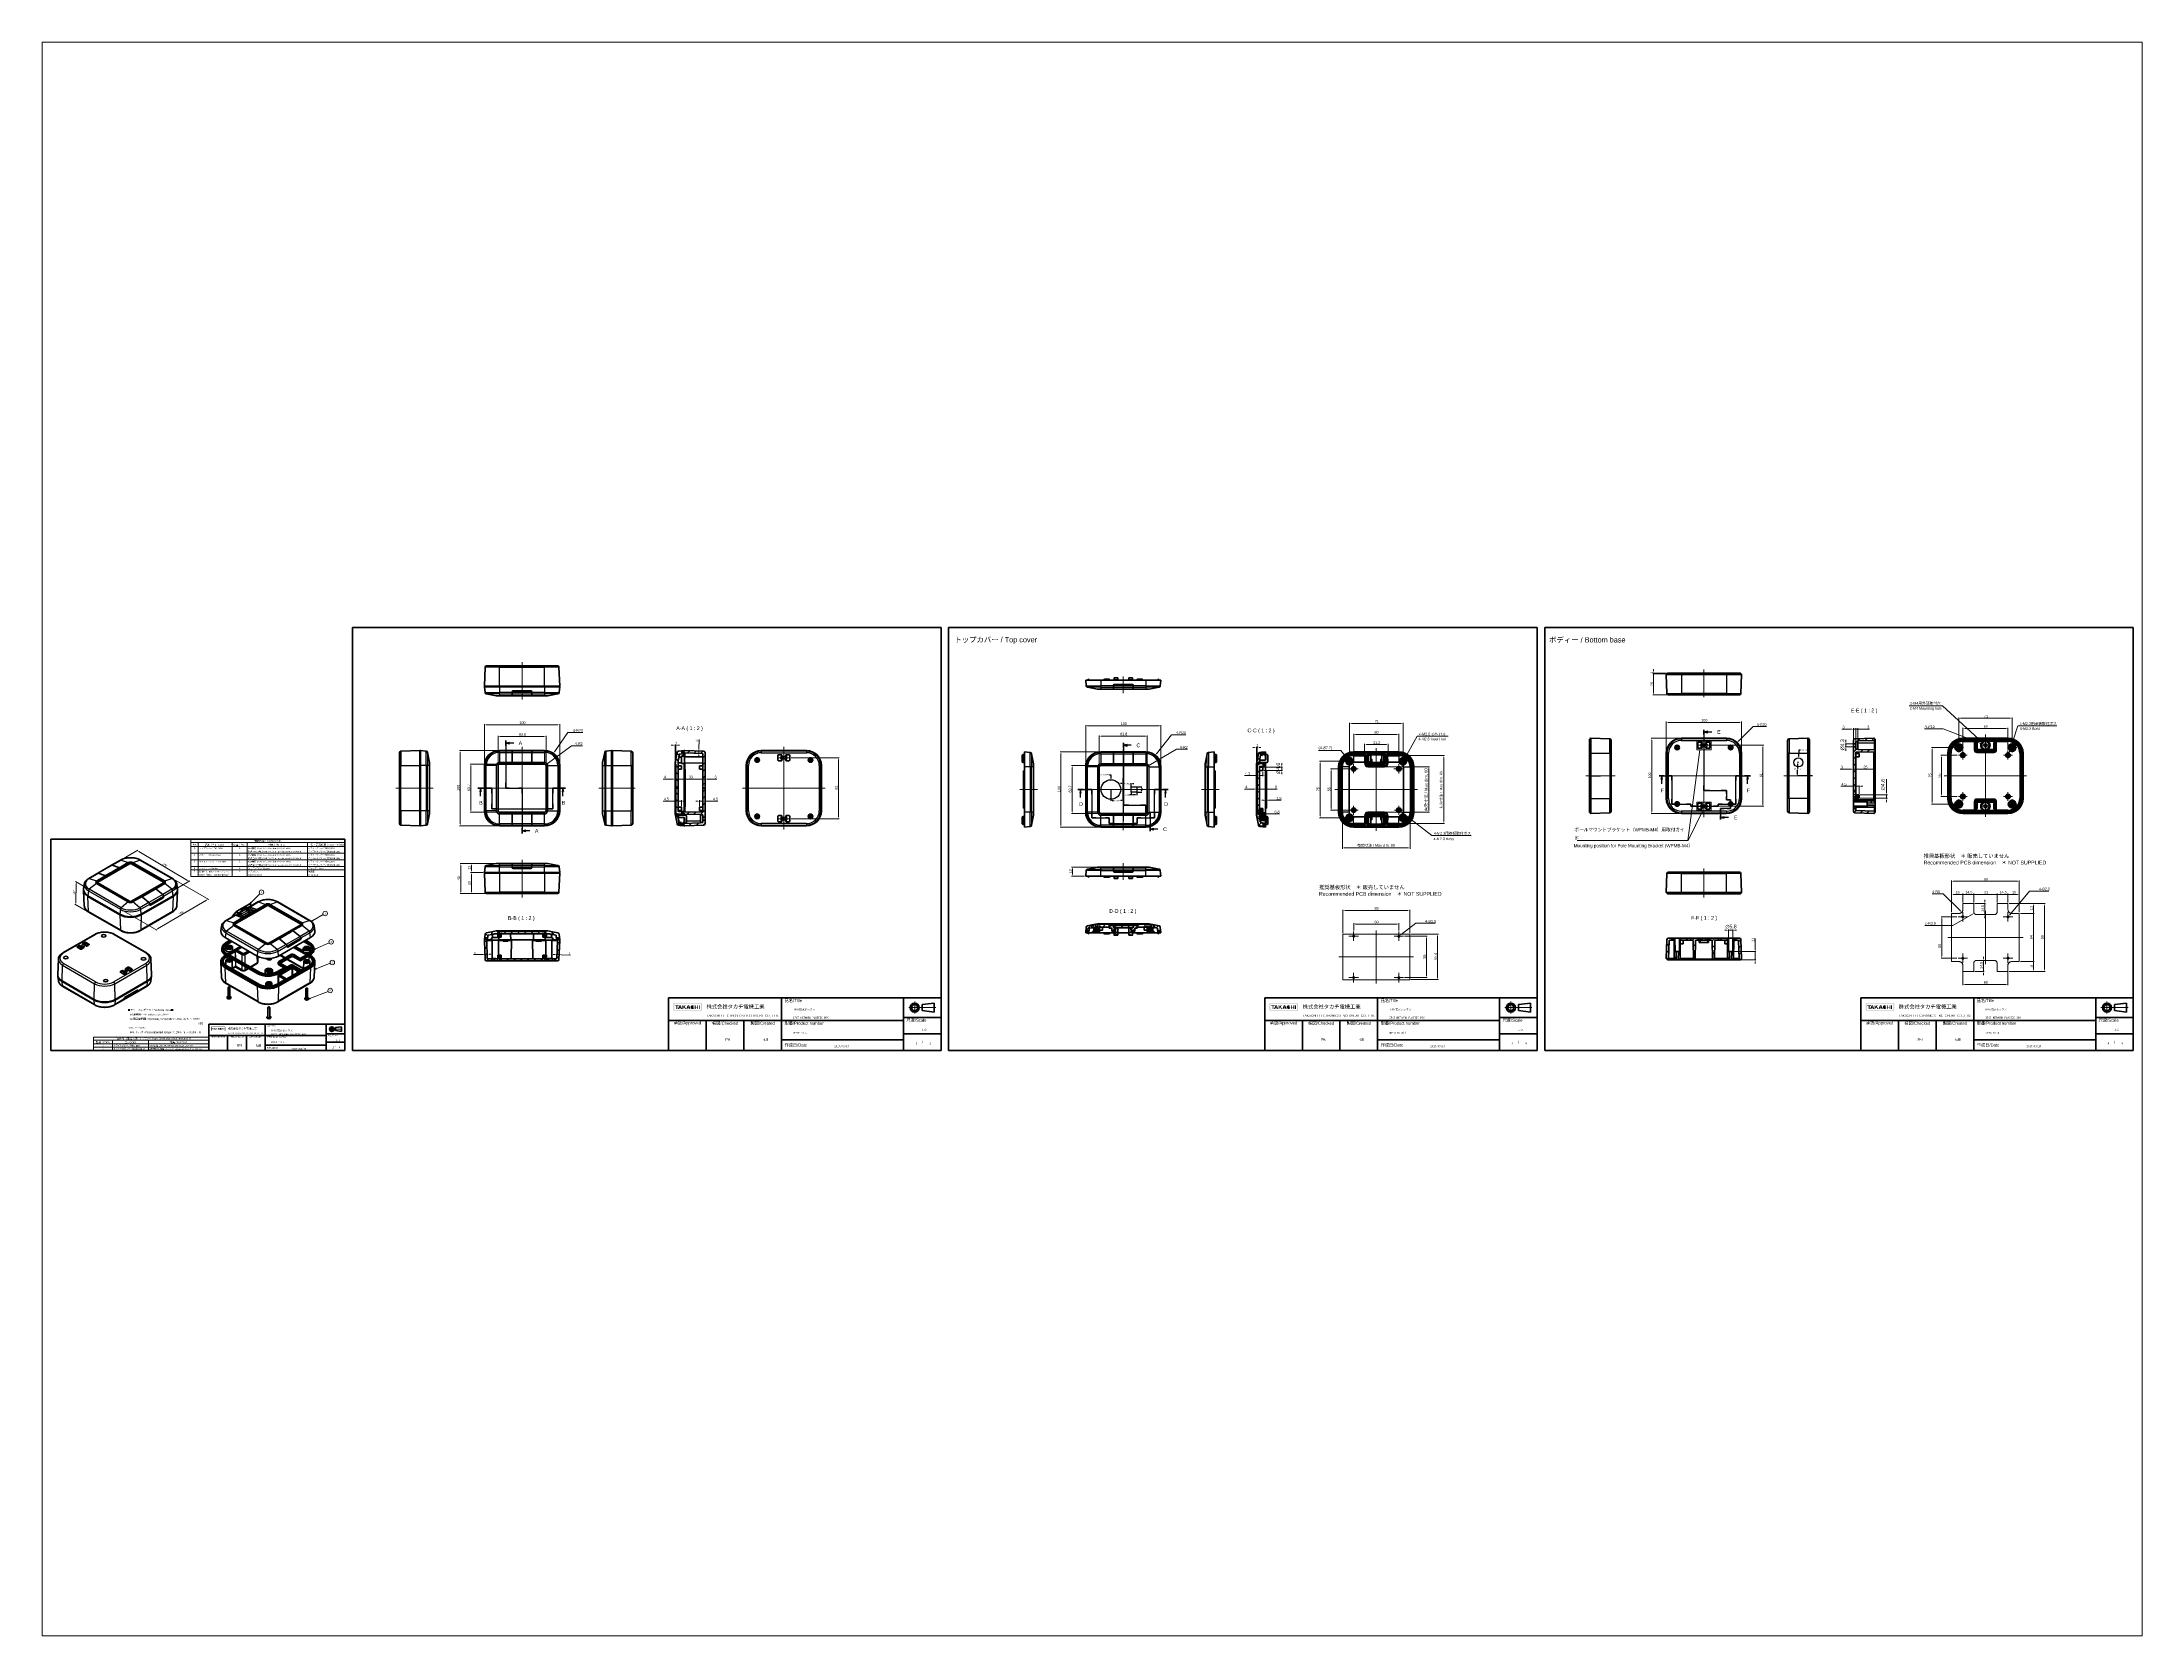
# Paper-space layout 'レイアウト1' of a CAD drawing. Header units: millimetres. Extents: x 26 to 231, y 20 to 176.
# The model-space entities are those that its viewports show. They can reach past a viewport. Long polylines and large blocks are cut down to what shows.
import ezdxf
from ezdxf.enums import TextEntityAlignment as Align

# ---------------------------------------------------------------- set-up
doc = ezdxf.new("R2018")
doc.units = ezdxf.units.MM
doc.linetypes.add('CHAIN', pattern=[0.3543, 0.2362, -0.0295, 0.0591, -0.0295])
doc.linetypes.add('DASH_DOUBLE_DOT', pattern=[0.4398, 0.24, -0.06, 0.0098, -0.06, 0.01, -0.06])
doc.layers.get('Defpoints').update_dxf_attribs({"lineweight": 25})
for name, color, linetype, lineweight in [('Border (ISO)', 7, 'Continuous', 35), ('Center Mark (ISO)', 131, 'Continuous', 18), ('Centerline (ISO)', 131, 'Continuous', 18), ('Dimension (ISO)', 7, 'Continuous', 18), ('Hatch (ISO)', 1, 'Continuous', 18), ('Section Line (ISO)', 7, 'CHAIN', 25), ('Sketch Geometry (ISO)', 7, 'Continuous', 18), ('Symbol (ISO)', 7, 'Continuous', 18), ('Symbol (TK)', 100, 'Continuous', 18), ('Title (ISO)', 7, 'Continuous', 35), ('Visible (ISO)', 7, 'Continuous', 35), ('Visible Narrow (ISO)', 7, 'Continuous', 25)]:
    doc.layers.add(name, color=color, linetype=linetype, lineweight=lineweight)
doc.styles.add('Note Text (TK)', font='MS PGothic.ttf')
doc.styles.add('Note Text (TK2)', font='MS PGothic.ttf')
doc.dimstyles.new('Default - Method 1b (TK)', dxfattribs={"dimtxt": 2.5, "dimasz": 2.5, "dimexe": 1, "dimexo": 1.5, "dimgap": 1, "dimtad": 1, "dimtoh": 1, "dimrnd": 1e-08, "dimdsep": 46, "dimtxsty": 'Note Text (TK)', "dimcen": 0.09, "dimdle": 5, "dimclrd": 100, "dimclre": 100, "dimclrt": 7, "dimadec": 1, "dimazin": 1, "dimtfac": 1, "dimtmove": 0, "dimatfit": 3, "dimfxl": 1, "dimtolj": 1, "dimlwd": -1, "dimlwe": -1, "dimarcsym": 0})
doc.dimstyles.new('Default - Method 1b (TK)$7', dxfattribs={"dimtxt": 2.5, "dimasz": 2.5, "dimexe": 1, "dimexo": 1.5, "dimgap": 1, "dimtad": 1, "dimtoh": 1, "dimrnd": 1e-08, "dimdsep": 46, "dimtxsty": 'Note Text (TK)', "dimcen": 0.09, "dimdle": 5, "dimclrd": 100, "dimclre": 100, "dimclrt": 7, "dimadec": 1, "dimazin": 1, "dimtfac": 1, "dimtmove": 0, "dimatfit": 3, "dimfxl": 1, "dimtolj": 1, "dimlwd": -1, "dimlwe": -1, "dimarcsym": 0})
doc.dimstyles.get("Standard").update_dxf_attribs({"dimtxt": 0.18, "dimasz": 0.18, "dimexe": 0.18, "dimexo": 0.0625, "dimgap": 0.09, "dimtad": 0, "dimtih": 1, "dimtoh": 1, "dimdec": 4, "dimzin": 0, "dimdsep": 46, "dimtxsty": 'Standard', "dimcen": 0.09, "dimadec": 0, "dimazin": 0, "dimtfac": 1, "dimtdec": 4, "dimtofl": 0, "dimtmove": 0, "dimatfit": 3, "dimfxl": 1, "dimtolj": 1, "dimtzin": 0, "dimarcsym": 0})
doc.dimstyles.new('Standard$0', dxfattribs={"dimtxt": 0.18, "dimasz": 0.18, "dimexe": 0.18, "dimexo": 0.0625, "dimgap": 0.09, "dimtad": 0, "dimtih": 1, "dimtoh": 1, "dimdec": 4, "dimzin": 0, "dimdsep": 46, "dimtxsty": 'Standard', "dimcen": 0.09, "dimadec": 0, "dimazin": 0, "dimtfac": 1, "dimtdec": 4, "dimtofl": 0, "dimtmove": 0, "dimatfit": 3, "dimfxl": 1, "dimtolj": 1, "dimtzin": 0, "dimarcsym": 0})
pattern_1 = [(45, (147.4036, -285.3023), (-4.49013, 4.49013), [])]
pattern_2 = [(135.0002, (147.4036, -285.3023), (-4.49011, -4.490145), [])]
pattern_3 = [(60, (147.4036, -285.3023), (-5.49926, 3.175), [])]
pattern_4 = [(45, (939.4036, -285.3023), (-4.49013, 4.49013), [])]
pattern_5 = [(135.0002, (939.4036, -285.3023), (-4.49011, -4.490145), [])]
pattern_6 = [(60, (939.4036, -285.3023), (-5.49926, 3.175), [])]
pattern_7 = [(45, (1731.4036, -285.3023), (-4.49013, 4.49013), [])]

# ---------------------------------------------------------------- blocks, each defined once
blk = doc.blocks.new('図面枠 tk図枠')
at = {"layer": 'Border (ISO)'}
for p, q in [((14.5, 289), (405.5, 289)), ((14.5, 289), (14.5, 8)), ((405.5, 289), (405.5, 8)), ((14.5, 8), (405.5, 8))]:
    blk.add_line(p, q, dxfattribs=at)
blk = doc.blocks.new('表題欄 tk表題欄')
at = {"layer": 'Hatch (ISO)'}
h = blk.add_hatch(color=256, dxfattribs=at)
edge = h.paths.add_edge_path(flags=0)
edge.add_arc((95.6, 236.3), 0.596, 270, 360)
edge.add_line((96.2, 236.3), (96.2, 239.7))
edge.add_arc((95.6, 239.7), 0.596, 0, 90)
edge.add_line((95.6, 240.3), (79.1, 240.3))
edge.add_arc((79.1, 239.7), 0.596, 90, 180)
edge.add_line((78.5, 239.7), (78.5, 236.3))
edge.add_arc((79.1, 236.3), 0.596, 180, 270)
edge.add_line((79.1, 235.7), (95.6, 235.7))
edge = h.paths.add_edge_path()
edge.add_line((77.8, 240), (77.8, 236.1))
edge.add_arc((78.5, 236.1), 0.702, 180, 270)
edge.add_line((78.5, 235.4), (96.2, 235.4))
edge.add_arc((96.2, 236.1), 0.702, 270, 360)
edge.add_line((96.9, 236.1), (96.9, 240))
edge.add_arc((96.2, 240), 0.702, 0, 90)
edge.add_line((96.2, 240.7), (78.5, 240.7))
edge.add_arc((78.5, 240), 0.702, 90, 180)
for points in [[(79.1, 239.1), (79.1, 238.7), (79.9, 238.7), (79.9, 236.7), (80.5, 236.7), (80.5, 238.7), (81.4, 238.7), (81.4, 239.1)], [(85.7, 236.7), (84.9, 237.9), (84.4, 237.3), (84.4, 236.7), (83.9, 236.7), (83.9, 239.1), (84.4, 239.1), (84.4, 238.1), (85.4, 239.1), (86.1, 239.1), (85.3, 238.3), (86.3, 236.7)], [(92.1, 239.1), (92.1, 236.7), (92.6, 236.7), (92.6, 237.7), (93.8, 237.7), (93.8, 236.7), (94.3, 236.7), (94.3, 239.1), (93.8, 239.1), (93.8, 238.1), (92.6, 238.1), (92.6, 239.1)], [(94.8, 239.1), (94.8, 236.7), (95.4, 236.7), (95.4, 239.1)]]:
    blk.add_hatch(color=256, dxfattribs=at).paths.add_polyline_path(points)
h = blk.add_hatch(color=256, dxfattribs=at)
h.paths.add_polyline_path([(82.6, 237.7), (82, 237.7), (82.3, 238.6)], flags=0)
h.paths.add_polyline_path([(82.8, 237.2), (81.8, 237.2), (81.6, 236.7), (80.9, 236.7), (81.9, 239.1), (82.7, 239.1), (83.6, 236.7), (83, 236.7)])
h = blk.add_hatch(color=256, dxfattribs=at)
h.paths.add_polyline_path([(87.5, 237.7), (88.2, 237.7), (87.8, 238.6)], flags=0)
h.paths.add_polyline_path([(87.1, 236.7), (87.3, 237.2), (88.4, 237.2), (88.6, 236.7), (89.2, 236.7), (88.3, 239.1), (87.4, 239.1), (86.5, 236.7)])
h = blk.add_hatch(color=256, dxfattribs=at)
edge = h.paths.add_edge_path()
edge.add_arc((90.5, 237.9), 1.27, 38.5505, 336.582)
edge.add_line((91.7, 237.4), (91.2, 237.6))
edge.add_ellipse((90.5, 237.9), major_axis=(0, -0.8), ratio=0.867347, start_angle=124.651, end_angle=429.4109, ccw=False)
edge.add_line((91.1, 238.4), (91.5, 238.7))
at = {"layer": 'Title (ISO)'}
for p, q in [((74.7, 244.1), (255.7, 244.1)), ((74.7, 209.1), (74.7, 244.1)), ((149.7, 244.1), (149.7, 209.1)), ((230.7, 244.1), (230.7, 209.1)), ((243.2, 239.6), (251.2, 240.6)), ((243.2, 239.6), (243.2, 235.6)), ((251.2, 234.6), (251.2, 240.6)), ((255.7, 244.1), (255.7, 209.1)), ((74.7, 229.1), (230.7, 229.1)), ((99.7, 229.1), (99.7, 209.1)), ((124.7, 229.1), (124.7, 209.1)), ((230.7, 231.1), (255.7, 231.1)), ((243.2, 235.6), (251.2, 234.6)), ((149.7, 216.1), (230.7, 216.1)), ((230.7, 220.1), (255.7, 220.1)), ((255.7, 209.1), (74.7, 209.1))]:
    blk.add_line(p, q, dxfattribs=at)
at = {"layer": 'Title (ISO)', "color": 4, "linetype": 'CHAIN', "lineweight": 18, "ltscale": 20.001633}
blk.add_line((252.2, 237.6), (234.2, 237.6), dxfattribs=at)
at = {"layer": 'Title (ISO)', "color": 4, "linetype": 'CHAIN', "lineweight": 18, "ltscale": 8.88956}
blk.add_line((238.2, 241.6), (238.2, 233.6), dxfattribs=at)
at = {"layer": 'Title (ISO)'}
for radius in [3, 2]:
    blk.add_circle((238.2, 237.6), radius, dxfattribs=at)
at = {"layer": 'Title (ISO)', "color": 7, "line_spacing_factor": 1.5, "style": 'Note Text (TK)'}
for s, insert, char_height, attachment_point in [('株式会社タカチ電機工業', (99.9, 238.1), 2.5, 4), ('\\fArial|b0|i0;\\H1.4986;TAKACHI ELECTRONICS ENCLOSURE CO., LTD.', (99.9, 232.1), 1.499, 4), ('\\fＭＳ Ｐゴシック|b0|i0;\\H2.0000;/', (243.2, 214.6), 2, 5)]:
    blk.add_mtext(s, dxfattribs=dict(at, insert=insert, char_height=char_height, attachment_point=attachment_point))
at = {"layer": 'Title (ISO)', "color": 1, "char_height": 2, "line_spacing_factor": 1.5, "style": 'Note Text (TK)'}
for s, insert, attachment_point in [('\\fＭＳ Ｐゴシック|b0|i0;\\H2.0000;品名/Title', (151.7, 242.1), 4), ('\\fＭＳ Ｐゴシック|b0|i0;\\H2.0000;承認/Approved', (87.2, 227.1), 5), ('\\fＭＳ Ｐゴシック|b0|i0;\\H2.0000;検図/Checked', (112.2, 227.1), 5), ('\\fＭＳ Ｐゴシック|b0|i0;\\H2.0000;製図/Created', (137.2, 227.1), 5), ('\\fＭＳ Ｐゴシック|b0|i0;\\H2.0000;型番/Product number', (151.7, 227.1), 4), ('\\fＭＳ Ｐゴシック|b0|i0;\\H2.0000;尺度/Scale', (232.7, 229.1), 4), ('\\fＭＳ Ｐゴシック|b0|i0;\\H2.0000;作成日/Date', (151.7, 212.6), 4)]:
    blk.add_mtext(s, dxfattribs=dict(at, insert=insert, attachment_point=attachment_point))
at = {"layer": 'Title (ISO)', "color": 7, "lineweight": 30, "flags": 104}
for tag, height, p in [('<品名>', 2.5, (157.6, 237)), ('<Title>', 2, (157.4, 231.6)), ('<型番>', 3, (157.7, 221.5))]:
    blk.add_attdef(tag, text='', height=height, dxfattribs=at).set_placement(p, align=Align.MIDDLE_LEFT)
for tag, p in [('<尺度>', (243.4, 223.6)), ('<承認>', (87.2, 217.1)), ('<検図>', (112.2, 217)), ('<製図>', (137.4, 217)), ('作成日', (184.7, 212.5)), ('<ページ_No.>', (238.9, 214.6)), ('<総ページ数>', (247.7, 214.6))]:
    blk.add_attdef(tag, text='', height=2.5, dxfattribs=at).set_placement(p, align=Align.MIDDLE_CENTER)
blk = doc.blocks.new('構成内容 _ Components')
at = {"layer": 'Symbol (ISO)'}
for p, q in [((405.5, 289), (200.5, 289)), ((200.5, 289), (200.5, 284.2)), ((405.5, 284.2), (200.5, 284.2)), ((200.5, 284.2), (200.5, 279.1)), ((405.5, 279.1), (200.5, 279.1)), ((200.5, 279.1), (200.5, 239.2)), ((210.5, 284.2), (210.5, 279.1)), ((210.5, 279.1), (210.5, 239.2)), ((255.5, 284.2), (255.5, 279.1)), ((255.5, 279.1), (255.5, 239.2)), ((275.5, 284.2), (275.5, 279.1)), ((275.5, 279.1), (275.5, 239.2)), ((355.5, 284.2), (355.5, 279.1)), ((355.5, 279.1), (355.5, 239.2)), ((405.5, 289), (405.5, 284.2)), ((405.5, 284.2), (405.5, 279.1)), ((405.5, 279.1), (405.5, 239.2)), ((405.5, 270.3), (200.5, 270.3)), ((405.5, 261.4), (200.5, 261.4)), ((405.5, 252.5), (200.5, 252.5)), ((405.5, 248.1), (200.5, 248.1)), ((405.5, 239.2), (200.5, 239.2))]:
    blk.add_line(p, q, dxfattribs=at)
at = {"layer": 'Symbol (ISO)', "color": 7, "attachment_point": 7}
for s, insert, char_height, style in [('No.', (203.3, 280.4), 2.5, 'Note Text (TK)'), ('名称 / Part name', (219.4, 279.8), 2.5, 'Note Text (TK)'), ('数量 / Pcs', (257, 279.8), 2.5, 'Note Text (TK)'), ('構成内容 / Components', (284.8, 284.6), 2.5, 'Note Text (TK)'), ('材質 / Material', (303.6, 279.8), 2.5, 'Note Text (TK)'), ('色・表面処理 / Color・Finish', (359.6, 279.7), 2.5, 'Note Text (TK)'), ('4', (204.9, 249.3), 2, 'Note Text (TK2)'), ('2', (204.9, 267), 2, 'Note Text (TK2)'), ('3', (204.9, 258.2), 2, 'Note Text (TK2)'), ('1', (205.1, 275.9), 2, 'Note Text (TK2)'), ('ボディー / Bottom base', (211.6, 266.5), 2, 'Note Text (TK2)'), ('ガスケット / Gasket', (211.7, 248.8), 2, 'Note Text (TK2)'), ('ブラインドカバー / Blind lids', (211.7, 257.7), 2, 'Note Text (TK2)'), ('トップカバー / Top cover', (211.9, 275.2), 2, 'Note Text (TK2)'), ('2', (264.9, 258.2), 2, 'Note Text (TK2)'), ('1', (265.1, 275.9), 2, 'Note Text (TK2)'), ('1', (265.1, 267), 2, 'Note Text (TK2)'), ('1', (265.1, 249.3), 2, 'Note Text (TK2)'), ('ASA樹脂 UL94HB / UV-resistant ASA UL94HB', (276.5, 275.4), 2, 'Note Text (TK2)'), ('ASA樹脂 UL94HB / UV-resistant ASA UL94HB', (276.5, 266.5), 2, 'Note Text (TK2)'), ('ASA樹脂 UL94HB / UV-resistant ASA UL94HB', (276.5, 257.7), 2, 'Note Text (TK2)'), ('難燃性ABS樹脂 UL94V-0 / Flame-resistant ABS UL94V-0', (276.7, 271), 2, 'Note Text (TK2)'), ('難燃性ABS樹脂 UL94V-0 / Flame-resistant ABS UL94V-0', (276.7, 262.1), 2, 'Note Text (TK2)'), ('難燃性ABS樹脂 UL94V-0 / Flame-resistant ABS UL94V-0', (276.7, 253.2), 2, 'Note Text (TK2)'), ('シリコンゴム / Silicone', (276.7, 248.8), 2, 'Note Text (TK2)'), ('ホワイトグレー / White gray', (356.6, 275.2), 2, 'Note Text (TK2)'), ('チャコールグレー / Charcoal gray', (356.7, 270.8), 2, 'Note Text (TK2)'), ('ホワイトグレー / White gray', (356.6, 266.4), 2, 'Note Text (TK2)'), ('チャコールグレー / Charcoal gray', (356.7, 261.9), 2, 'Note Text (TK2)'), ('ホワイトグレー / White gray', (356.6, 257.5), 2, 'Note Text (TK2)'), ('チャコールグレー / Charcoal gray', (356.7, 253.1), 2, 'Note Text (TK2)'), ('ブラック / Black', (356.7, 248.8), 2, 'Note Text (TK2)'), ('5', (204.9, 244.9), 2, 'Note Text (TK2)'), ('取付ビス（M2.5 x 16 バインド）', (211.7, 244.4), 2, 'Note Text (TK2)'), ('Screw（M2.5 - 16 binding head）', (211.7, 239.8), 2, 'Note Text (TK2)'), ('4', (264.9, 244.9), 2, 'Note Text (TK2)'), ('Stainless steel', (276.7, 240.4), 2, 'Note Text (TK2)'), ('ステンレス', (276.6, 244.6), 2, 'Note Text (TK2)'), ('無処理', (356.7, 244.4), 2, 'Note Text (TK2)'), ('Unfinished', (356.7, 240.2), 2, 'Note Text (TK2)')]:
    blk.add_mtext(s, dxfattribs=dict(at, insert=insert, char_height=char_height, style=style))
blk = doc.blocks.new('バルーン1')
at = {"layer": 'Symbol (TK)', "color": 100}
for p, q in [((280.4, 204.9), (279, 202.8)), ((280.8, 204.6), (279, 202.8)), ((279, 202.8), (281.1, 204.2)), ((280.8, 204.6), (292.4, 216.2))]:
    blk.add_line(p, q, dxfattribs=at)
at = {"layer": 'Symbol (TK)'}
blk.add_circle((294.5, 218.3), 3, dxfattribs=at)
at = {"layer": 'Symbol (TK)', "color": 7, "insert": (294.5, 218.3), "char_height": 2, "attachment_point": 5, "style": 'Note Text (TK2)'}
blk.add_mtext('3', dxfattribs=at)
blk = doc.blocks.new('バルーン2')
at = {"layer": 'Symbol (TK)', "color": 100}
for p, q in [((362.7, 181.2), (360.8, 179.5)), ((363, 180.7), (360.8, 179.5)), ((360.8, 179.5), (363.2, 180.3)), ((363, 180.7), (376.6, 188.6))]:
    blk.add_line(p, q, dxfattribs=at)
at = {"layer": 'Symbol (TK)'}
blk.add_circle((379.2, 190.1), 3, dxfattribs=at)
at = {"layer": 'Symbol (TK)', "color": 7, "insert": (379.2, 190.1), "char_height": 2, "attachment_point": 5, "style": 'Note Text (TK2)'}
blk.add_mtext('1', dxfattribs=at)
blk = doc.blocks.new('バルーン3')
at = {"layer": 'Symbol (TK)', "color": 100}
for p, q in [((366.3, 143.5), (364.3, 142)), ((366.5, 143.1), (364.3, 142)), ((364.3, 142), (366.7, 142.6)), ((366.5, 143.1), (384.4, 151.3))]:
    blk.add_line(p, q, dxfattribs=at)
at = {"layer": 'Symbol (TK)'}
blk.add_circle((387.2, 152.5), 3, dxfattribs=at)
at = {"layer": 'Symbol (TK)', "color": 7, "insert": (387.2, 152.5), "char_height": 2, "attachment_point": 5, "style": 'Note Text (TK2)'}
blk.add_mtext('4', dxfattribs=at)
blk = doc.blocks.new('バルーン4')
at = {"layer": 'Symbol (TK)', "color": 100}
for p, q in [((367.1, 117), (365, 115.6)), ((367.3, 116.6), (365, 115.6)), ((365, 115.6), (367.5, 116.1)), ((367.3, 116.6), (385.9, 123.9))]:
    blk.add_line(p, q, dxfattribs=at)
at = {"layer": 'Symbol (TK)'}
blk.add_circle((388.7, 125), 3, dxfattribs=at)
at = {"layer": 'Symbol (TK)', "color": 7, "insert": (388.7, 125), "char_height": 2, "attachment_point": 5, "style": 'Note Text (TK2)'}
blk.add_mtext('2', dxfattribs=at)
blk = doc.blocks.new('バルーン5')
at = {"layer": 'Symbol (TK)', "color": 100}
for p, q in [((359.6, 77.4), (383, 86.6)), ((359.4, 77.8), (357.2, 76.4)), ((359.6, 77.4), (357.2, 76.4)), ((357.2, 76.4), (359.7, 76.9))]:
    blk.add_line(p, q, dxfattribs=at)
at = {"layer": 'Symbol (TK)'}
blk.add_circle((385.8, 87.7), 3, dxfattribs=at)
at = {"layer": 'Symbol (TK)', "color": 7, "insert": (385.8, 87.7), "char_height": 2, "attachment_point": 5, "style": 'Note Text (TK2)'}
blk.add_mtext('5', dxfattribs=at)
blk = doc.blocks.new('*D20')
at = {"layer": 'Defpoints', "color": 0, "transparency": 16777216}
for p in [(-131.7, -16.3), (-40.5, -44.5), (-62.5, -57.2)]:
    blk.add_point(p, dxfattribs=at)
at = {"layer": 'Dimension (ISO)', "color": 100, "transparency": 16777216}
for p, q in [((-130.2, -15.5), (-108.7, -3.1)), ((-107.5, -4.9), (-42.7, -43.2)), ((-61, -56.3), (-39.5, -43.9))]:
    blk.add_line(p, q, dxfattribs=at)
for points in [[(-107.3, -4.6), (-107.8, -5.3), (-109.7, -3.6)], [(-42.5, -42.9), (-42.9, -43.6), (-40.5, -44.5)]]:
    blk.add_solid(points, dxfattribs=at)
at = {"layer": 'Dimension (ISO)', "color": 7, "transparency": 16777216, "insert": (-77.2, -20), "char_height": 3.5, "attachment_point": 4, "rotation": 329.4297, "style": 'Note Text (TK)'}
blk.add_mtext('\\A1;{\\Q29.430;\\W0.821;\\H0.816x; 100}', dxfattribs=at)
blk = doc.blocks.new('*D21')
at = {"layer": 'Defpoints', "color": 0, "transparency": 16777216}
for p in [(-62.9, -40.8), (-132.1, -81.7), (-15.6, -68.2)]:
    blk.add_point(p, dxfattribs=at)
at = {"layer": 'Dimension (ISO)', "color": 100, "transparency": 16777216}
for p, q in [((-61.4, -41.7), (-14.6, -68.7)), ((-130.6, -82.5), (-83.7, -109.6)), ((-82.5, -107.8), (-17.7, -69.4))]:
    blk.add_line(p, q, dxfattribs=at)
for points in [[(-17.9, -69.1), (-17.5, -69.8), (-15.6, -68.2)], [(-82.7, -107.4), (-82.3, -108.1), (-84.7, -109)]]:
    blk.add_solid(points, dxfattribs=at)
at = {"layer": 'Dimension (ISO)', "color": 7, "transparency": 16777216, "insert": (-54, -88), "char_height": 3.5, "attachment_point": 4, "rotation": 30.6021, "style": 'Note Text (TK)'}
blk.add_mtext('\\A1;{\\Q-29.398;\\W0.821;\\H0.816x; 100}', dxfattribs=at)
blk = doc.blocks.new('*D22')
at = {"layer": 'Defpoints', "color": 0, "transparency": 16777216}
for p in [(-173.3, -55.1), (-191.3, -75.5), (-174, -85.5)]:
    blk.add_point(p, dxfattribs=at)
at = {"layer": 'Dimension (ISO)', "color": 100, "transparency": 16777216}
for p, q in [((-174.8, -54.3), (-191.6, -44.6)), ((-190.7, -47.6), (-191.2, -73)), ((-175.5, -84.6), (-192.3, -74.9))]:
    blk.add_line(p, q, dxfattribs=at)
for points in [[(-191.1, -47.6), (-190.3, -47.6), (-190.6, -45.1)], [(-191.7, -73), (-190.8, -73), (-191.3, -75.5)]]:
    blk.add_solid(points, dxfattribs=at)
at = {"layer": 'Dimension (ISO)', "color": 7, "transparency": 16777216, "insert": (-193.5, -63.2), "char_height": 3.5, "attachment_point": 4, "rotation": 88.7705, "style": 'Note Text (TK)'}
blk.add_mtext('\\A1;{\\Q28.770;\\W0.827;\\H0.816x; 40}', dxfattribs=at)
blk = doc.blocks.new('テーブル1')
at = {"layer": 'Symbol (ISO)'}
for p, q in [((71.5, 26), (224.5, 26)), ((71.5, 26), (71.5, 21.7)), ((71.5, 21.7), (224.5, 21.7)), ((71.5, 21.7), (71.5, 16.8)), ((71.5, 16.8), (224.5, 16.8)), ((71.5, 16.8), (71.5, 8)), ((71.5, 12.4), (224.5, 12.4)), ((71.5, 8), (224.5, 8)), ((96.5, 21.7), (96.5, 16.8)), ((96.5, 16.8), (96.5, 8)), ((144.4, 21.7), (144.4, 16.8)), ((144.4, 16.8), (144.4, 8)), ((224.5, 26), (224.5, 21.7)), ((224.5, 21.7), (224.5, 16.8)), ((224.5, 16.8), (224.5, 8))]:
    blk.add_line(p, q, dxfattribs=at)
at = {"layer": 'Symbol (ISO)', "color": 7, "attachment_point": 7}
for s, insert, char_height, style in [('記号 / Code', (74.4, 17.6), 2.5, 'Note Text (TK)'), ('G', (83.2, 13.6), 2, 'Note Text (TK2)'), ('C', (83.2, 9.2), 2, 'Note Text (TK2)'), ('ホワイトグレー / White gray', (97.9, 13.1), 2, 'Note Text (TK2)'), ('チャコールグレー / Charcoal gray', (97.9, 8.7), 2, 'Note Text (TK2)'), ('色仕様（型番末尾□） / Color Type（End of product number □）', (102, 22.1), 2.5, 'Note Text (TK)'), ('色 / Color', (113, 17.6), 2.5, 'Note Text (TK)'), ('ASA樹脂 UL94HB / UV-resistant ASA UL94HB', (145.7, 13.2), 2, 'Note Text (TK2)'), ('難燃性ABS樹脂 UL94V-0 / Flame-resistant ABS UL94V-0', (145.8, 8.8), 2, 'Note Text (TK2)'), ('材質 / Material', (172.6, 17.6), 2.5, 'Note Text (TK)')]:
    blk.add_mtext(s, dxfattribs=dict(at, insert=insert, char_height=char_height, style=style))
blk = doc.blocks.new('2dTransSection0')
at = {"layer": 'Section Line (ISO)', "linetype": 'CHAIN', "ltscale": 15.849266}
blk.add_line((116.4, 213.9), (116.4, 182.3), dxfattribs=at)
at = {"layer": 'Section Line (ISO)', "linetype": 'Continuous', "lineweight": 50}
for p, q in [((116.4, 213.9), (116.4, 210.3)), ((116.4, 185.9), (116.4, 182.3)), ((116.4, 182.3), (118.6, 182.3)), ((124.9, 182.3), (127.1, 182.3)), ((127.1, 182.3), (127.1, 178.9)), ((127.1, 155.6), (127.1, 152.2))]:
    blk.add_line(p, q, dxfattribs=at)
at = {"layer": 'Section Line (ISO)', "linetype": 'Continuous'}
for p, q in [((118.9, 212.6), (116.4, 212.1)), ((118.9, 212.1), (116.4, 212.1)), ((116.4, 212.1), (118.9, 211.6)), ((121.7, 212.1), (118.9, 212.1)), ((129.6, 154.4), (127.1, 153.9)), ((129.6, 153.9), (127.1, 153.9)), ((127.1, 153.9), (129.6, 153.4)), ((132.4, 153.9), (129.6, 153.9))]:
    blk.add_line(p, q, dxfattribs=at)
at = {"layer": 'Section Line (ISO)', "linetype": 'CHAIN', "ltscale": 11.995484}
blk.add_line((116.4, 182.3), (127.1, 182.3), dxfattribs=at)
at = {"layer": 'Section Line (ISO)', "linetype": 'CHAIN', "ltscale": 15.058969}
blk.add_line((127.1, 182.3), (127.1, 152.2), dxfattribs=at)
at = {"layer": 'Section Line (ISO)', "char_height": 2.5, "attachment_point": 7, "style": 'Note Text (TK)'}
for insert in [(124.9, 210.9), (135.7, 152.7)]:
    blk.add_mtext('A', dxfattribs=dict(at, insert=insert))
blk = doc.blocks.new('2dTransSection1')
at = {"layer": 'Section Line (ISO)', "linetype": 'CHAIN', "ltscale": 15.92154}
blk.add_line((97.8, 182.3), (107.1, 182.3), dxfattribs=at)
at = {"layer": 'Section Line (ISO)', "linetype": 'Continuous', "lineweight": 50}
for p, q in [((97.8, 182.3), (101.4, 182.3)), ((103.4, 182.3), (107.1, 182.3)), ((107.1, 182.3), (107.1, 179)), ((147.5, 179), (147.5, 182.3)), ((147.5, 182.3), (150.7, 182.3)), ((152.7, 182.3), (155.9, 182.3)), ((107.1, 171.8), (107.1, 168.5)), ((107.1, 168.5), (110.4, 168.5)), ((144.2, 168.5), (147.5, 168.5)), ((147.5, 168.5), (147.5, 171.8))]:
    blk.add_line(p, q, dxfattribs=at)
at = {"layer": 'Section Line (ISO)', "linetype": 'Continuous'}
for p, q in [((99.6, 182.3), (99.1, 179.8)), ((99.6, 179.8), (99.6, 182.3)), ((100.1, 179.8), (99.6, 182.3)), ((154.3, 182.3), (153.8, 179.8)), ((154.3, 179.8), (154.3, 182.3)), ((154.8, 179.8), (154.3, 182.3)), ((99.6, 176.9), (99.6, 179.8)), ((154.3, 177), (154.3, 179.8))]:
    blk.add_line(p, q, dxfattribs=at)
at = {"layer": 'Section Line (ISO)', "linetype": 'CHAIN', "ltscale": 14.817951}
for p, q in [((107.1, 182.3), (107.1, 168.5)), ((147.5, 168.5), (147.5, 182.3))]:
    blk.add_line(p, q, dxfattribs=at)
at = {"layer": 'Section Line (ISO)', "linetype": 'CHAIN', "ltscale": 14.750685}
blk.add_line((147.5, 182.3), (155.9, 182.3), dxfattribs=at)
at = {"layer": 'Section Line (ISO)', "linetype": 'CHAIN', "ltscale": 14.964336}
blk.add_line((107.1, 168.5), (147.5, 168.5), dxfattribs=at)
at = {"layer": 'Section Line (ISO)', "char_height": 2.5, "attachment_point": 7, "style": 'Note Text (TK)'}
for insert in [(98.7, 171.3), (153.4, 171.3)]:
    blk.add_mtext('B', dxfattribs=dict(at, insert=insert))
blk = doc.blocks.new('*D31')
at = {"layer": 'Defpoints', "color": 0, "transparency": 16777216}
for p in [(433.6, 147.8), (369.8, 109.1), (433.6, 109.1)]:
    blk.add_point(p, dxfattribs=at)
at = {"layer": 'Dimension (ISO)', "color": 100, "transparency": 16777216}
for p, q in [((369.8, 110.6), (369.8, 148.8)), ((372.3, 147.8), (431.1, 147.8)), ((433.6, 110.6), (433.6, 148.8))]:
    blk.add_line(p, q, dxfattribs=at)
for points in [[(372.3, 148.2), (372.3, 147.4), (369.8, 147.8)], [(431.1, 148.2), (431.1, 147.4), (433.6, 147.8)]]:
    blk.add_solid(points, dxfattribs=at)
at = {"layer": 'Dimension (ISO)', "color": 7, "transparency": 16777216, "insert": (397.6, 150.6), "char_height": 3.5, "attachment_point": 4, "style": 'Note Text (TK)'}
blk.add_mtext('\\A1;63.8', dxfattribs=at)
blk = doc.blocks.new('*D32')
at = {"layer": 'Defpoints', "color": 0, "transparency": 16777216}
for p in [(451.7, 163.3), (351.7, 109.2), (451.7, 109.2)]:
    blk.add_point(p, dxfattribs=at)
at = {"layer": 'Dimension (ISO)', "color": 100, "transparency": 16777216}
for p, q in [((351.7, 110.7), (351.7, 164.3)), ((354.2, 163.3), (449.2, 163.3)), ((451.7, 110.7), (451.7, 164.3))]:
    blk.add_line(p, q, dxfattribs=at)
for points in [[(354.2, 163.7), (354.2, 162.9), (351.7, 163.3)], [(449.2, 163.7), (449.2, 162.9), (451.7, 163.3)]]:
    blk.add_solid(points, dxfattribs=at)
at = {"layer": 'Dimension (ISO)', "color": 7, "transparency": 16777216, "insert": (398.2, 166.1), "char_height": 3.5, "attachment_point": 4, "style": 'Note Text (TK)'}
blk.add_mtext('\\A1;100', dxfattribs=at)
blk = doc.blocks.new('*D33')
at = {"layer": 'Defpoints', "color": 0, "transparency": 16777216}
for p in [(371.8, 111.1), (333.8, 47.4), (371.8, 47.4)]:
    blk.add_point(p, dxfattribs=at)
at = {"layer": 'Dimension (ISO)', "color": 100, "transparency": 16777216}
for p, q in [((370.3, 111.1), (332.8, 111.1)), ((333.8, 108.6), (333.8, 49.9)), ((370.3, 47.4), (332.8, 47.4))]:
    blk.add_line(p, q, dxfattribs=at)
for points in [[(333.4, 108.6), (334.2, 108.6), (333.8, 111.1)], [(333.4, 49.9), (334.2, 49.9), (333.8, 47.4)]]:
    blk.add_solid(points, dxfattribs=at)
at = {"layer": 'Dimension (ISO)', "color": 7, "transparency": 16777216, "insert": (331, 75.2), "char_height": 3.5, "attachment_point": 4, "rotation": 90, "style": 'Note Text (TK)'}
blk.add_mtext('\\A1;63.7', dxfattribs=at)
blk = doc.blocks.new('*D34')
at = {"layer": 'Defpoints', "color": 0, "transparency": 16777216}
for p in [(371.7, 129.2), (319.6, 29.2), (371.7, 29.2)]:
    blk.add_point(p, dxfattribs=at)
at = {"layer": 'Dimension (ISO)', "color": 100, "transparency": 16777216}
for p, q in [((370.2, 129.2), (318.6, 129.2)), ((319.6, 126.7), (319.6, 31.7)), ((370.2, 29.2), (318.6, 29.2))]:
    blk.add_line(p, q, dxfattribs=at)
for points in [[(319.2, 126.7), (320, 126.7), (319.6, 129.2)], [(319.2, 31.7), (320, 31.7), (319.6, 29.2)]]:
    blk.add_solid(points, dxfattribs=at)
at = {"layer": 'Dimension (ISO)', "color": 7, "transparency": 16777216, "insert": (316.9, 75.7), "char_height": 3.5, "attachment_point": 4, "rotation": 90, "style": 'Note Text (TK)'}
blk.add_mtext('\\A1;100', dxfattribs=at)
blk = doc.blocks.new('*D35')
at = {"layer": 'Defpoints', "color": 0, "transparency": 16777216}
for p in [(431.6, 109.1), (433.2, 110.2)]:
    blk.add_point(p, dxfattribs=at)
at = {"layer": 'Dimension (ISO)', "color": 100, "transparency": 16777216}
for p, q in [((467.4, 135.4), (435.2, 111.7)), ((482, 135.4), (467.4, 135.4))]:
    blk.add_line(p, q, dxfattribs=at)
blk.add_solid([(434.9, 112.1), (435.4, 111.4), (433.2, 110.2)], dxfattribs=at)
at = {"layer": 'Dimension (ISO)', "color": 7, "transparency": 16777216, "insert": (471.6, 138.2), "char_height": 3.5, "attachment_point": 4, "style": 'Note Text (TK)'}
blk.add_mtext('\\A1;4-R2', dxfattribs=at)
blk = doc.blocks.new('*D36')
at = {"layer": 'Defpoints', "color": 0, "transparency": 16777216}
for p in [(443.2, 125.5), (431.7, 109.2)]:
    blk.add_point(p, dxfattribs=at)
at = {"layer": 'Dimension (ISO)', "color": 100, "transparency": 16777216}
for p, q in [((462.6, 153), (444.6, 127.6)), ((482.3, 153), (462.6, 153))]:
    blk.add_line(p, q, dxfattribs=at)
blk.add_solid([(444.3, 127.8), (445, 127.3), (443.2, 125.5)], dxfattribs=at)
at = {"layer": 'Dimension (ISO)', "color": 7, "transparency": 16777216, "insert": (469.3, 155.8), "char_height": 3.5, "attachment_point": 4, "style": 'Note Text (TK)'}
blk.add_mtext('\\A1;4-R20', dxfattribs=at)
blk = doc.blocks.new('*D37')
at = {"layer": 'Defpoints', "color": 0, "transparency": 16777216}
for p in [(367.9, -20.8), (334.3, -32.8), (351.7, -32.8)]:
    blk.add_point(p, dxfattribs=at)
at = {"layer": 'Dimension (ISO)', "color": 100, "transparency": 16777216}
for p, q in [((366.4, -20.8), (333.3, -20.8)), ((334.3, -23.3), (334.3, -30.3)), ((350.2, -32.8), (333.3, -32.8))]:
    blk.add_line(p, q, dxfattribs=at)
for points in [[(333.9, -23.3), (334.7, -23.3), (334.3, -20.8)], [(333.9, -30.3), (334.7, -30.3), (334.3, -32.8)]]:
    blk.add_solid(points, dxfattribs=at)
at = {"layer": 'Dimension (ISO)', "color": 7, "transparency": 16777216, "insert": (331.5, -29), "char_height": 3.5, "attachment_point": 4, "rotation": 90, "style": 'Note Text (TK)'}
blk.add_mtext('\\A1;12', dxfattribs=at)
blk = doc.blocks.new('*D38')
at = {"layer": 'Defpoints', "color": 0, "transparency": 16777216}
for p in [(351.7, -32.8), (334.3, -60.8), (354.6, -60.8)]:
    blk.add_point(p, dxfattribs=at)
at = {"layer": 'Dimension (ISO)', "color": 100, "transparency": 16777216}
for p, q in [((350.2, -32.8), (333.3, -32.8)), ((334.3, -35.3), (334.3, -58.3)), ((353.1, -60.8), (333.3, -60.8))]:
    blk.add_line(p, q, dxfattribs=at)
for points in [[(333.9, -35.3), (334.7, -35.3), (334.3, -32.8)], [(333.9, -58.3), (334.7, -58.3), (334.3, -60.8)]]:
    blk.add_solid(points, dxfattribs=at)
at = {"layer": 'Dimension (ISO)', "color": 7, "transparency": 16777216, "insert": (331.5, -49.4), "char_height": 3.5, "attachment_point": 4, "rotation": 90, "style": 'Note Text (TK)'}
blk.add_mtext('\\A1;28', dxfattribs=at)
blk = doc.blocks.new('*D39')
at = {"layer": 'Defpoints', "color": 0, "transparency": 16777216}
for p in [(367.9, -20.8), (320.4, -60.8), (354.6, -60.8)]:
    blk.add_point(p, dxfattribs=at)
at = {"layer": 'Dimension (ISO)', "color": 100, "transparency": 16777216}
for p, q in [((366.4, -20.8), (319.4, -20.8)), ((320.4, -23.3), (320.4, -58.3)), ((353.1, -60.8), (319.4, -60.8))]:
    blk.add_line(p, q, dxfattribs=at)
for points in [[(320, -23.3), (320.8, -23.3), (320.4, -20.8)], [(320, -58.3), (320.8, -58.3), (320.4, -60.8)]]:
    blk.add_solid(points, dxfattribs=at)
at = {"layer": 'Dimension (ISO)', "color": 7, "transparency": 16777216, "insert": (317.6, -43.2), "char_height": 3.5, "attachment_point": 4, "rotation": 90, "style": 'Note Text (TK)'}
blk.add_mtext('\\A1;40', dxfattribs=at)
blk = doc.blocks.new('*D40')
at = {"layer": 'Defpoints', "color": 0, "transparency": 16777216}
for p in [(448, -142.6), (450.9, -142.7), (451, -141.9)]:
    blk.add_point(p, dxfattribs=at)
at = {"layer": 'Dimension (ISO)', "color": 100, "transparency": 16777216}
for p, q in [((445.5, -141.7), (443, -141.6)), ((448, -141.8), (451, -141.9)), ((453.5, -142), (466.1, -142.5))]:
    blk.add_line(p, q, dxfattribs=at)
for points in [[(445.5, -141.3), (445.5, -142.2), (448, -141.8)], [(453.5, -141.6), (453.5, -142.5), (451, -141.9)]]:
    blk.add_solid(points, dxfattribs=at)
at = {"layer": 'Dimension (ISO)', "color": 7, "transparency": 16777216, "insert": (463.8, -140.2), "char_height": 2.5, "attachment_point": 4, "rotation": 357.8789, "style": 'Note Text (TK)'}
blk.add_mtext('\\A1;3', dxfattribs=at)
blk = doc.blocks.new('*D41')
at = {"layer": 'Defpoints', "color": 0, "transparency": 16777216}
for p in [(352.3, -141.4), (352.4, -142.7), (355.4, -142.6)]:
    blk.add_point(p, dxfattribs=at)
at = {"layer": 'Dimension (ISO)', "color": 100, "transparency": 16777216}
for p, q in [((349.8, -141.5), (337.2, -141.9)), ((355.3, -141.3), (352.3, -141.4)), ((357.8, -141.2), (360.3, -141.1))]:
    blk.add_line(p, q, dxfattribs=at)
for points in [[(349.8, -141.1), (349.9, -141.9), (352.3, -141.4)], [(357.8, -140.8), (357.9, -141.6), (355.3, -141.3)]]:
    blk.add_solid(points, dxfattribs=at)
at = {"layer": 'Dimension (ISO)', "color": 7, "transparency": 16777216, "insert": (338.1, -139.7), "char_height": 2.5, "attachment_point": 4, "rotation": 2.1211, "style": 'Note Text (TK)'}
blk.add_mtext('\\A1;3', dxfattribs=at)
blk = doc.blocks.new('*D23')
at = {"layer": 'Defpoints', "color": 0, "transparency": 16777216}
for p in [(604.9, 136.2), (604.9, 111.1), (605.9, 111.1)]:
    blk.add_point(p, dxfattribs=at)
at = {"layer": 'Dimension (ISO)', "color": 100, "transparency": 16777216}
for p, q in [((602.4, 136.2), (599.9, 136.2)), ((604.9, 112.6), (604.9, 137.2)), ((605.9, 136.2), (604.9, 136.2)), ((605.9, 112.6), (605.9, 137.2)), ((608.4, 136.2), (610.9, 136.2))]:
    blk.add_line(p, q, dxfattribs=at)
for points in [[(602.4, 136.6), (602.4, 135.8), (604.9, 136.2)], [(608.4, 136.6), (608.4, 135.8), (605.9, 136.2)]]:
    blk.add_solid(points, dxfattribs=at)
at = {"layer": 'Dimension (ISO)', "color": 7, "transparency": 16777216, "insert": (604.9, 139), "char_height": 3.5, "attachment_point": 4, "style": 'Note Text (TK)'}
blk.add_mtext('\\A1;1', dxfattribs=at)
blk = doc.blocks.new('*D24')
at = {"layer": 'Defpoints', "color": 0, "transparency": 16777216}
for p in [(636.6, 128.5), (638.8, 125.4), (639, 128.4)]:
    blk.add_point(p, dxfattribs=at)
at = {"layer": 'Dimension (ISO)', "color": 100, "transparency": 16777216}
for p, q in [((636.7, 131), (637.2, 144)), ((636.4, 123), (636.3, 120.5)), ((636.5, 125.5), (636.6, 128.5))]:
    blk.add_line(p, q, dxfattribs=at)
for points in [[(636, 123), (636.8, 123), (636.5, 125.5)], [(636.3, 131), (637.1, 131), (636.6, 128.5)]]:
    blk.add_solid(points, dxfattribs=at)
at = {"layer": 'Dimension (ISO)', "color": 7, "transparency": 16777216, "insert": (634.3, 141), "char_height": 3.5, "attachment_point": 4, "rotation": 87.8789, "style": 'Note Text (TK)'}
blk.add_mtext('\\A1;3', dxfattribs=at)
blk = doc.blocks.new('_DotSmall')
at = {"color": 0, "linetype": 'ByBlock', "const_width": 0.5}
blk.add_lwpolyline([(-0.0625, 0, 1), (0.0625, 0, 1)], format="xyb", close=True, dxfattribs=at)
blk = doc.blocks.new('*D25')
at = {"layer": 'Defpoints', "color": 0, "transparency": 16777216}
for p in [(604.9, 109.1), (608.9, 91.3), (608.9, 79.2)]:
    blk.add_point(p, dxfattribs=at)
at = {"layer": 'Dimension (ISO)', "color": 100, "transparency": 16777216}
for p, q in [((602.4, 91.3), (589.3, 91.3)), ((608.9, 91.3), (604.9, 91.3)), ((608.9, 91.3), (613.9, 91.3))]:
    blk.add_line(p, q, dxfattribs=at)
blk.add_solid([(602.4, 91.7), (602.4, 90.9), (604.9, 91.3)], dxfattribs=at)
at = {"layer": 'Dimension (ISO)', "color": 100, "transparency": 16777216, "xscale": 2.5, "yscale": 2.5, "zscale": 2.5, "rotation": 180}
blk.add_blockref('_DotSmall', (608.9, 91.3), dxfattribs=at)
at = {"layer": 'Dimension (ISO)', "color": 7, "transparency": 16777216, "insert": (590.3, 94.1), "char_height": 3.5, "attachment_point": 4, "style": 'Note Text (TK)'}
blk.add_mtext('\\A1;4', dxfattribs=at)
blk = doc.blocks.new('*D26')
at = {"layer": 'Defpoints', "color": 0, "transparency": 16777216}
for p in [(641.9, 91.3), (608.9, 79.2), (641.9, 79.2)]:
    blk.add_point(p, dxfattribs=at)
at = {"layer": 'Dimension (ISO)', "color": 100, "transparency": 16777216}
blk.add_line((608.9, 91.3), (641.9, 91.3), dxfattribs=at)
at = {"layer": 'Dimension (ISO)', "color": 100, "transparency": 16777216, "xscale": 2.5, "yscale": 2.5, "zscale": 2.5, "rotation": 180}
blk.add_blockref('_DotSmall', (608.9, 91.3), dxfattribs=at)
at = {"layer": 'Dimension (ISO)', "color": 100, "transparency": 16777216, "xscale": 2.5, "yscale": 2.5, "zscale": 2.5}
blk.add_blockref('_DotSmall', (641.9, 91.3), dxfattribs=at)
at = {"layer": 'Dimension (ISO)', "color": 7, "transparency": 16777216, "insert": (623.2, 94.1), "char_height": 3.5, "attachment_point": 4, "style": 'Note Text (TK)'}
blk.add_mtext('\\A1;33', dxfattribs=at)
blk = doc.blocks.new('*D27')
at = {"layer": 'Defpoints', "color": 0, "transparency": 16777216}
for p in [(644.9, 91.3), (641.9, 79.2), (644.9, 79.2)]:
    blk.add_point(p, dxfattribs=at)
at = {"layer": 'Dimension (ISO)', "color": 100, "transparency": 16777216}
for p, q in [((641.9, 91.3), (639.4, 91.3)), ((641.9, 91.3), (644.9, 91.3)), ((647.4, 91.3), (660.4, 91.3))]:
    blk.add_line(p, q, dxfattribs=at)
blk.add_solid([(647.4, 91.7), (647.4, 90.9), (644.9, 91.3)], dxfattribs=at)
at = {"layer": 'Dimension (ISO)', "color": 100, "transparency": 16777216, "xscale": 2.5, "yscale": 2.5, "zscale": 2.5}
blk.add_blockref('_DotSmall', (641.9, 91.3), dxfattribs=at)
at = {"layer": 'Dimension (ISO)', "color": 7, "transparency": 16777216, "insert": (657.4, 94.1), "char_height": 3.5, "attachment_point": 4, "style": 'Note Text (TK)'}
blk.add_mtext('\\A1;3', dxfattribs=at)
blk = doc.blocks.new('*D28')
at = {"layer": 'Defpoints', "color": 0, "transparency": 16777216}
for p in [(641.9, 62.1), (641.9, 61.3), (637.4, 54)]:
    blk.add_point(p, dxfattribs=at)
at = {"layer": 'Dimension (ISO)', "color": 100, "transparency": 16777216}
for p, q in [((634.9, 62.1), (632.4, 62.1)), ((637.4, 55.5), (637.4, 63.1)), ((637.4, 62.1), (641.9, 62.1)), ((644.4, 62.1), (661.8, 62.1))]:
    blk.add_line(p, q, dxfattribs=at)
for points in [[(634.9, 62.5), (634.9, 61.6), (637.4, 62.1)], [(644.4, 62.5), (644.4, 61.6), (641.9, 62.1)]]:
    blk.add_solid(points, dxfattribs=at)
at = {"layer": 'Dimension (ISO)', "color": 7, "transparency": 16777216, "insert": (655.2, 64.8), "char_height": 3.5, "attachment_point": 4, "style": 'Note Text (TK)'}
blk.add_mtext('\\A1;4.5', dxfattribs=at)
blk = doc.blocks.new('*D29')
at = {"layer": 'Defpoints', "color": 0, "transparency": 16777216}
for p in [(608.9, 62.1), (608.9, 54), (613.4, 54)]:
    blk.add_point(p, dxfattribs=at)
at = {"layer": 'Dimension (ISO)', "color": 100, "transparency": 16777216}
for p, q in [((606.4, 62.1), (589, 62.1)), ((608.9, 55.5), (608.9, 63.1)), ((613.4, 62.1), (608.9, 62.1)), ((613.4, 55.5), (613.4, 63.1)), ((615.9, 62.1), (618.4, 62.1))]:
    blk.add_line(p, q, dxfattribs=at)
for points in [[(606.4, 62.5), (606.4, 61.6), (608.9, 62.1)], [(615.9, 62.5), (615.9, 61.6), (613.4, 62.1)]]:
    blk.add_solid(points, dxfattribs=at)
at = {"layer": 'Dimension (ISO)', "color": 7, "transparency": 16777216, "insert": (590, 64.8), "char_height": 3.5, "attachment_point": 4, "style": 'Note Text (TK)'}
blk.add_mtext('\\A1;4.5', dxfattribs=at)
blk = doc.blocks.new('*D30')
at = {"layer": 'Defpoints', "color": 0, "transparency": 16777216}
for p in [(757.5, 119.7), (757.5, 38.7), (822, 38.7)]:
    blk.add_point(p, dxfattribs=at)
at = {"layer": 'Dimension (ISO)', "color": 100, "transparency": 16777216}
for p, q in [((759, 119.7), (823, 119.7)), ((822, 117.2), (822, 41.2)), ((759, 38.7), (823, 38.7))]:
    blk.add_line(p, q, dxfattribs=at)
for points in [[(821.6, 117.2), (822.4, 117.2), (822, 119.7)], [(821.6, 41.2), (822.4, 41.2), (822, 38.7)]]:
    blk.add_solid(points, dxfattribs=at)
at = {"layer": 'Dimension (ISO)', "color": 7, "transparency": 16777216, "insert": (819.3, 77.3), "char_height": 3.5, "attachment_point": 4, "rotation": 90, "style": 'Note Text (TK)'}
blk.add_mtext('\\A1;81', dxfattribs=at)
blk = doc.blocks.new('2dTransSection2')
at = {"layer": 'Section Line (ISO)', "linetype": 'CHAIN', "ltscale": 15.950721}
blk.add_line((100.3, 181.4), (109.6, 181.4), dxfattribs=at)
at = {"layer": 'Section Line (ISO)', "linetype": 'Continuous', "lineweight": 50}
for p, q in [((100.3, 181.4), (104, 181.4)), ((106, 181.4), (109.6, 181.4)), ((109.6, 181.4), (109.6, 178.2)), ((151.3, 178.2), (151.3, 181.4)), ((151.3, 181.4), (154.9, 181.4)), ((156.9, 181.4), (160.4, 181.4)), ((109.6, 165.8), (109.6, 162.6)), ((109.6, 162.6), (112.2, 162.6)), ((118.7, 162.6), (121.2, 162.6)), ((121.2, 162.6), (121.2, 158.9)), ((121.2, 158.9), (124.4, 158.9)), ((136.6, 158.9), (139.7, 158.9)), ((139.7, 158.9), (139.7, 162.6)), ((139.7, 162.6), (142.3, 162.6)), ((148.8, 162.6), (151.3, 162.6)), ((151.3, 162.6), (151.3, 165.8))]:
    blk.add_line(p, q, dxfattribs=at)
at = {"layer": 'Section Line (ISO)', "linetype": 'Continuous'}
for p, q in [((102.1, 181.4), (101.6, 178.9)), ((102.1, 178.9), (102.1, 181.4)), ((102.6, 178.9), (102.1, 181.4)), ((158.6, 181.4), (158.1, 178.9)), ((158.6, 178.9), (158.6, 181.4)), ((159.1, 178.9), (158.6, 181.4)), ((102.1, 176), (102.1, 178.9)), ((158.6, 176.1), (158.6, 178.9))]:
    blk.add_line(p, q, dxfattribs=at)
at = {"layer": 'Section Line (ISO)', "linetype": 'CHAIN', "ltscale": 14.64201}
blk.add_line((109.6, 181.4), (109.6, 162.6), dxfattribs=at)
at = {"layer": 'Section Line (ISO)', "linetype": 'CHAIN', "ltscale": 14.642762}
blk.add_line((151.3, 162.6), (151.3, 181.4), dxfattribs=at)
at = {"layer": 'Section Line (ISO)', "linetype": 'CHAIN', "ltscale": 15.685073}
blk.add_line((151.3, 181.4), (160.4, 181.4), dxfattribs=at)
at = {"layer": 'Section Line (ISO)', "linetype": 'CHAIN', "ltscale": 12.816586}
blk.add_line((109.6, 162.6), (121.2, 162.6), dxfattribs=at)
at = {"layer": 'Section Line (ISO)', "linetype": 'CHAIN', "ltscale": 4.131394}
blk.add_line((121.2, 162.6), (121.2, 158.9), dxfattribs=at)
at = {"layer": 'Section Line (ISO)', "linetype": 'CHAIN', "ltscale": 14.463778}
blk.add_line((121.2, 158.9), (139.7, 158.9), dxfattribs=at)
at = {"layer": 'Section Line (ISO)', "linetype": 'CHAIN', "ltscale": 4.126684}
blk.add_line((139.7, 158.9), (139.7, 162.6), dxfattribs=at)
at = {"layer": 'Section Line (ISO)', "linetype": 'CHAIN', "ltscale": 12.753641}
blk.add_line((139.7, 162.6), (151.3, 162.6), dxfattribs=at)
at = {"layer": 'Section Line (ISO)', "char_height": 2.5, "attachment_point": 7, "style": 'Note Text (TK)'}
for insert in [(101.2, 170.4), (157.7, 170.4)]:
    blk.add_mtext('D', dxfattribs=dict(at, insert=insert))
blk = doc.blocks.new('2dTransSection3')
at = {"layer": 'Section Line (ISO)', "linetype": 'CHAIN', "ltscale": 15.327406}
blk.add_line((130.6, 212.4), (130.6, 170.9), dxfattribs=at)
at = {"layer": 'Section Line (ISO)', "linetype": 'Continuous', "lineweight": 50}
for p, q in [((130.6, 212.4), (130.6, 209)), ((130.6, 174.4), (130.6, 170.9)), ((130.6, 170.9), (134.2, 170.9)), ((141.9, 170.9), (145.6, 170.9)), ((145.6, 170.9), (145.6, 165.8)), ((145.6, 165.8), (148.3, 165.8)), ((148.3, 165.8), (148.3, 163.1)), ((148.3, 156.4), (148.3, 153.6))]:
    blk.add_line(p, q, dxfattribs=at)
at = {"layer": 'Section Line (ISO)', "linetype": 'Continuous'}
for p, q in [((133.1, 211.2), (130.6, 210.7)), ((133.1, 210.7), (130.6, 210.7)), ((130.6, 210.7), (133.1, 210.2)), ((135.8, 210.7), (133.1, 210.7)), ((150.8, 155.5), (148.3, 155)), ((150.8, 155), (148.3, 155)), ((148.3, 155), (150.8, 154.5)), ((153.5, 155), (150.8, 155))]:
    blk.add_line(p, q, dxfattribs=at)
at = {"layer": 'Section Line (ISO)', "linetype": 'CHAIN', "ltscale": 15.993979}
blk.add_line((130.6, 170.9), (145.6, 170.9), dxfattribs=at)
at = {"layer": 'Section Line (ISO)', "linetype": 'CHAIN', "ltscale": 5.747015}
blk.add_line((145.6, 170.9), (145.6, 165.8), dxfattribs=at)
at = {"layer": 'Section Line (ISO)', "linetype": 'CHAIN', "ltscale": 3.056541}
blk.add_line((145.6, 165.8), (148.3, 165.8), dxfattribs=at)
at = {"layer": 'Section Line (ISO)', "linetype": 'CHAIN', "ltscale": 13.289129}
blk.add_line((148.3, 165.8), (148.3, 153.6), dxfattribs=at)
at = {"layer": 'Section Line (ISO)', "char_height": 2.5, "attachment_point": 7, "style": 'Note Text (TK)'}
for insert in [(139.3, 209.4), (157, 153.7)]:
    blk.add_mtext('C', dxfattribs=dict(at, insert=insert))
blk = doc.blocks.new('*D42')
at = {"layer": 'Defpoints', "color": 0, "transparency": 16777216}
for p in [(1232.4, 148.3), (1168.6, 107.3), (1232.4, 107.3)]:
    blk.add_point(p, dxfattribs=at)
at = {"layer": 'Dimension (ISO)', "color": 100, "transparency": 16777216}
for p, q in [((1168.6, 108.8), (1168.6, 149.3)), ((1171.1, 148.3), (1229.9, 148.3)), ((1232.4, 108.8), (1232.4, 149.3))]:
    blk.add_line(p, q, dxfattribs=at)
for points in [[(1171.1, 148.7), (1171.1, 147.9), (1168.6, 148.3)], [(1229.9, 148.7), (1229.9, 147.9), (1232.4, 148.3)]]:
    blk.add_solid(points, dxfattribs=at)
at = {"layer": 'Dimension (ISO)', "color": 7, "transparency": 16777216, "insert": (1196.4, 151.1), "char_height": 3.5, "attachment_point": 4, "style": 'Note Text (TK)'}
blk.add_mtext('\\A1;63.8', dxfattribs=at)
blk = doc.blocks.new('*D43')
at = {"layer": 'Defpoints', "color": 0, "transparency": 16777216}
for p in [(1170.6, 109.3), (1132.6, 45.6), (1170.6, 45.6)]:
    blk.add_point(p, dxfattribs=at)
at = {"layer": 'Dimension (ISO)', "color": 100, "transparency": 16777216}
for p, q in [((1169.1, 109.3), (1131.6, 109.3)), ((1132.6, 106.8), (1132.6, 48.1)), ((1169.1, 45.6), (1131.6, 45.6))]:
    blk.add_line(p, q, dxfattribs=at)
for points in [[(1132.1, 106.8), (1133, 106.8), (1132.6, 109.3)], [(1132.1, 48.1), (1133, 48.1), (1132.6, 45.6)]]:
    blk.add_solid(points, dxfattribs=at)
at = {"layer": 'Dimension (ISO)', "color": 7, "transparency": 16777216, "insert": (1129.8, 73.4), "char_height": 3.5, "attachment_point": 4, "rotation": 90, "style": 'Note Text (TK)'}
blk.add_mtext('\\A1;63.7', dxfattribs=at)
blk = doc.blocks.new('*D44')
at = {"layer": 'Defpoints', "color": 0, "transparency": 16777216}
for p in [(1170.5, 127.4), (1117.7, 27.4), (1170.5, 27.4)]:
    blk.add_point(p, dxfattribs=at)
at = {"layer": 'Dimension (ISO)', "color": 100, "transparency": 16777216}
for p, q in [((1169, 127.4), (1116.7, 127.4)), ((1117.7, 124.9), (1117.7, 29.9)), ((1169, 27.4), (1116.7, 27.4))]:
    blk.add_line(p, q, dxfattribs=at)
for points in [[(1117.3, 124.9), (1118.1, 124.9), (1117.7, 127.4)], [(1117.3, 29.9), (1118.1, 29.9), (1117.7, 27.4)]]:
    blk.add_solid(points, dxfattribs=at)
at = {"layer": 'Dimension (ISO)', "color": 7, "transparency": 16777216, "insert": (1114.9, 74), "char_height": 3.5, "attachment_point": 4, "rotation": 90, "style": 'Note Text (TK)'}
blk.add_mtext('\\A1;100', dxfattribs=at)
blk = doc.blocks.new('*D45')
at = {"layer": 'Defpoints', "color": 0, "transparency": 16777216}
for p in [(1250.5, 162.1), (1150.5, 107.4), (1250.5, 107.4)]:
    blk.add_point(p, dxfattribs=at)
at = {"layer": 'Dimension (ISO)', "color": 100, "transparency": 16777216}
for p, q in [((1150.5, 108.9), (1150.5, 163.1)), ((1153, 162.1), (1248, 162.1)), ((1250.5, 108.9), (1250.5, 163.1))]:
    blk.add_line(p, q, dxfattribs=at)
for points in [[(1153, 162.6), (1153, 161.7), (1150.5, 162.1)], [(1248, 162.6), (1248, 161.7), (1250.5, 162.1)]]:
    blk.add_solid(points, dxfattribs=at)
at = {"layer": 'Dimension (ISO)', "color": 7, "transparency": 16777216, "insert": (1197.1, 164.9), "char_height": 3.5, "attachment_point": 4, "style": 'Note Text (TK)'}
blk.add_mtext('\\A1;100', dxfattribs=at)
blk = doc.blocks.new('*D46')
at = {"layer": 'Defpoints', "color": 0, "transparency": 16777216}
for p in [(1230.4, 107.3), (1232.1, 108.3)]:
    blk.add_point(p, dxfattribs=at)
at = {"layer": 'Dimension (ISO)', "color": 100, "transparency": 16777216}
for p, q in [((1271.3, 130.9), (1234.3, 109.5)), ((1285.9, 130.9), (1271.3, 130.9))]:
    blk.add_line(p, q, dxfattribs=at)
blk.add_solid([(1234.1, 109.9), (1234.5, 109.2), (1232.1, 108.3)], dxfattribs=at)
at = {"layer": 'Dimension (ISO)', "color": 7, "transparency": 16777216, "insert": (1275.5, 133.6), "char_height": 3.5, "attachment_point": 4, "style": 'Note Text (TK)'}
blk.add_mtext('\\A1;4-R2', dxfattribs=at)
blk = doc.blocks.new('*D47')
at = {"layer": 'Defpoints', "color": 0, "transparency": 16777216}
for p in [(1243, 123.1), (1230.5, 107.4)]:
    blk.add_point(p, dxfattribs=at)
at = {"layer": 'Dimension (ISO)', "color": 100, "transparency": 16777216}
for p, q in [((1264.5, 150.1), (1244.5, 125)), ((1283.6, 150.1), (1264.5, 150.1))]:
    blk.add_line(p, q, dxfattribs=at)
blk.add_solid([(1244.2, 125.3), (1244.8, 124.8), (1243, 123.1)], dxfattribs=at)
at = {"layer": 'Dimension (ISO)', "color": 7, "transparency": 16777216, "insert": (1270.6, 152.8), "char_height": 3.5, "attachment_point": 4, "style": 'Note Text (TK)'}
blk.add_mtext('\\A1;4-R20', dxfattribs=at)
blk = doc.blocks.new('*D48')
at = {"layer": 'Defpoints', "color": 0, "transparency": 16777216}
for p in [(1377.4, 133.3), (1377.4, 109.3), (1378.4, 109.3)]:
    blk.add_point(p, dxfattribs=at)
at = {"layer": 'Dimension (ISO)', "color": 100, "transparency": 16777216}
for p, q in [((1374.9, 133.3), (1372.4, 133.3)), ((1377.4, 110.8), (1377.4, 134.3)), ((1378.4, 133.3), (1377.4, 133.3)), ((1378.4, 110.8), (1378.4, 134.3)), ((1380.9, 133.3), (1383.4, 133.3))]:
    blk.add_line(p, q, dxfattribs=at)
for points in [[(1374.9, 133.7), (1374.9, 132.9), (1377.4, 133.3)], [(1380.9, 133.7), (1380.9, 132.9), (1378.4, 133.3)]]:
    blk.add_solid(points, dxfattribs=at)
at = {"layer": 'Dimension (ISO)', "color": 7, "transparency": 16777216, "insert": (1377.3, 136), "char_height": 3.5, "attachment_point": 4, "style": 'Note Text (TK)'}
blk.add_mtext('\\A1;1', dxfattribs=at)
blk = doc.blocks.new('*D49')
at = {"layer": 'Defpoints', "color": 0, "transparency": 16777216}
for p in [(1377.4, 107.3), (1381.4, 107.7), (1381.4, 78.1)]:
    blk.add_point(p, dxfattribs=at)
at = {"layer": 'Dimension (ISO)', "color": 100, "transparency": 16777216}
for p, q in [((1374.9, 78.1), (1361.7, 78.1)), ((1381.4, 78.1), (1377.4, 78.1)), ((1381.4, 78.1), (1386.4, 78.1))]:
    blk.add_line(p, q, dxfattribs=at)
blk.add_solid([(1374.9, 78.5), (1374.9, 77.7), (1377.4, 78.1)], dxfattribs=at)
at = {"layer": 'Dimension (ISO)', "color": 100, "transparency": 16777216, "xscale": 2.5, "yscale": 2.5, "zscale": 2.5, "rotation": 180}
blk.add_blockref('_DotSmall', (1381.4, 78.1), dxfattribs=at)
at = {"layer": 'Dimension (ISO)', "color": 7, "transparency": 16777216, "insert": (1362.7, 80.9), "char_height": 3.5, "attachment_point": 4, "style": 'Note Text (TK)'}
blk.add_mtext('\\A1;4', dxfattribs=at)
blk = doc.blocks.new('*D50')
at = {"layer": 'Defpoints', "color": 0, "transparency": 16777216}
for p in [(1381.4, 107.7), (1389.4, 102.4), (1389.4, 78.1)]:
    blk.add_point(p, dxfattribs=at)
at = {"layer": 'Dimension (ISO)', "color": 100, "transparency": 16777216}
for p, q in [((1381.4, 78.1), (1378.9, 78.1)), ((1381.4, 78.1), (1389.4, 78.1)), ((1391.9, 78.1), (1404.9, 78.1))]:
    blk.add_line(p, q, dxfattribs=at)
blk.add_solid([(1391.9, 78.5), (1391.9, 77.7), (1389.4, 78.1)], dxfattribs=at)
at = {"layer": 'Dimension (ISO)', "color": 100, "transparency": 16777216, "xscale": 2.5, "yscale": 2.5, "zscale": 2.5}
blk.add_blockref('_DotSmall', (1381.4, 78.1), dxfattribs=at)
at = {"layer": 'Dimension (ISO)', "color": 7, "transparency": 16777216, "insert": (1401.8, 80.9), "char_height": 3.5, "attachment_point": 4, "style": 'Note Text (TK)'}
blk.add_mtext('\\A1;8', dxfattribs=at)
blk = doc.blocks.new('*D51')
at = {"layer": 'Defpoints', "color": 0, "transparency": 16777216}
for p in [(1389.4, 77.4), (1389.4, 63.1), (1390.9, 77.1)]:
    blk.add_point(p, dxfattribs=at)
at = {"layer": 'Dimension (ISO)', "color": 100, "transparency": 16777216}
for p, q in [((1386.9, 63.1), (1384.4, 63.1)), ((1389.4, 63.1), (1390.9, 63.1)), ((1393.4, 63.1), (1410.3, 63.1))]:
    blk.add_line(p, q, dxfattribs=at)
for points in [[(1386.9, 63.5), (1386.9, 62.7), (1389.4, 63.1)], [(1393.4, 63.5), (1393.4, 62.7), (1390.9, 63.1)]]:
    blk.add_solid(points, dxfattribs=at)
at = {"layer": 'Dimension (ISO)', "color": 7, "transparency": 16777216, "insert": (1404, 65.8), "char_height": 3.5, "attachment_point": 4, "style": 'Note Text (TK)'}
blk.add_mtext('\\A1;1.5', dxfattribs=at)
blk = doc.blocks.new('*D52')
at = {"layer": 'Defpoints', "color": 0, "transparency": 16777216}
for p in [(1381.4, 107.7), (1381.4, 96.1), (1385.9, 102.6)]:
    blk.add_point(p, dxfattribs=at)
at = {"layer": 'Dimension (ISO)', "color": 100, "transparency": 16777216}
for p, q in [((1378.9, 96.1), (1361.5, 96.1)), ((1385.9, 96.1), (1381.4, 96.1)), ((1385.9, 101.1), (1385.9, 95.1)), ((1388.4, 96.1), (1390.9, 96.1))]:
    blk.add_line(p, q, dxfattribs=at)
for points in [[(1378.9, 96.5), (1378.9, 95.7), (1381.4, 96.1)], [(1388.4, 96.5), (1388.4, 95.7), (1385.9, 96.1)]]:
    blk.add_solid(points, dxfattribs=at)
at = {"layer": 'Dimension (ISO)', "color": 7, "transparency": 16777216, "insert": (1362.5, 98.8), "char_height": 3.5, "attachment_point": 4, "style": 'Note Text (TK)'}
blk.add_mtext('\\A1;4.5', dxfattribs=at)
blk = doc.blocks.new('*D53')
at = {"layer": 'Defpoints', "color": 0, "transparency": 16777216}
for p in [(1385.9, 107.2), (1385.9, 102.6), (1411, 102.6)]:
    blk.add_point(p, dxfattribs=at)
at = {"layer": 'Dimension (ISO)', "color": 100, "transparency": 16777216}
for p, q in [((1411, 109.7), (1411, 112.2)), ((1387.4, 107.2), (1412, 107.2)), ((1387.4, 102.6), (1412, 102.6)), ((1411, 107.2), (1411, 102.6)), ((1411, 100.1), (1411, 97.6))]:
    blk.add_line(p, q, dxfattribs=at)
for points in [[(1410.6, 109.7), (1411.5, 109.7), (1411, 107.2)], [(1410.6, 100.1), (1411.5, 100.1), (1411, 102.6)]]:
    blk.add_solid(points, dxfattribs=at)
at = {"layer": 'Dimension (ISO)', "color": 7, "transparency": 16777216, "insert": (1406.3, 98.1), "char_height": 2.5, "attachment_point": 4, "rotation": 90, "style": 'Note Text (TK)'}
blk.add_mtext('\\A1;\\fAIGDT|b0|i0;\\H4.9746;n\\fＭＳ Ｐゴシック|b0|i0;\\H5.0000;4.6', dxfattribs=at)
blk = doc.blocks.new('*D54')
at = {"layer": 'Defpoints', "color": 0, "transparency": 16777216}
for p in [(1381.4, 45.3), (1388.2, 45), (1388.2, 43.7)]:
    blk.add_point(p, dxfattribs=at)
at = {"layer": 'Dimension (ISO)', "color": 100, "transparency": 16777216}
for p, q in [((1378.9, 45), (1376.4, 45)), ((1381.4, 45), (1388.2, 45)), ((1390.7, 45), (1408, 45))]:
    blk.add_line(p, q, dxfattribs=at)
for points in [[(1378.9, 45.4), (1378.9, 44.6), (1381.4, 45)], [(1390.7, 45.4), (1390.7, 44.6), (1388.2, 45)]]:
    blk.add_solid(points, dxfattribs=at)
at = {"layer": 'Dimension (ISO)', "color": 7, "transparency": 16777216, "insert": (1401.4, 47.7), "char_height": 3.5, "attachment_point": 4, "style": 'Note Text (TK)'}
blk.add_mtext('\\A1;6.8', dxfattribs=at)
blk = doc.blocks.new('*D55')
at = {"layer": 'Defpoints', "color": 0, "transparency": 16777216}
for p in [(1491.6, 47.4), (1581.5, 47.4), (1581.5, -0.2)]:
    blk.add_point(p, dxfattribs=at)
at = {"layer": 'Dimension (ISO)', "color": 100, "transparency": 16777216}
for p, q in [((1491.6, 45.9), (1491.6, -1.2)), ((1581.5, 45.9), (1581.5, -1.2)), ((1494.1, -0.2), (1579, -0.2))]:
    blk.add_line(p, q, dxfattribs=at)
for points in [[(1494.1, 0.3), (1494.1, -0.6), (1491.6, -0.2)], [(1579, 0.3), (1579, -0.6), (1581.5, -0.2)]]:
    blk.add_solid(points, dxfattribs=at)
at = {"layer": 'Dimension (ISO)', "color": 7, "transparency": 16777216, "insert": (1511.3, 3.1), "char_height": 3.5, "attachment_point": 4, "style": 'Note Text (TK)'}
blk.add_mtext('\\A1;有効寸法 / Max dim. 89', dxfattribs=at)
blk = doc.blocks.new('*D56')
at = {"layer": 'Defpoints', "color": 0, "transparency": 16777216}
for p in [(1547.7, 107.7), (1547.7, 47.2), (1606.5, 47.2)]:
    blk.add_point(p, dxfattribs=at)
at = {"layer": 'Dimension (ISO)', "color": 100, "transparency": 16777216}
for p, q in [((1549.2, 107.7), (1607.5, 107.7)), ((1606.5, 105.2), (1606.5, 49.7)), ((1549.2, 47.2), (1607.5, 47.2))]:
    blk.add_line(p, q, dxfattribs=at)
for points in [[(1606.1, 105.2), (1606.9, 105.2), (1606.5, 107.7)], [(1606.1, 49.7), (1606.9, 49.7), (1606.5, 47.2)]]:
    blk.add_solid(points, dxfattribs=at)
at = {"layer": 'Dimension (ISO)', "color": 7, "transparency": 16777216, "insert": (1602.9, 48.5), "char_height": 2.5, "attachment_point": 4, "rotation": 90, "style": 'Note Text (TK)'}
blk.add_mtext('\\A1;{\\H4;有効寸法 / Max dim. 60}', dxfattribs=at)
blk = doc.blocks.new('*D57')
at = {"layer": 'Defpoints', "color": 0, "transparency": 16777216}
for p in [(1566.6, 122.4), (1566.6, 32.5), (1626.3, 32.5)]:
    blk.add_point(p, dxfattribs=at)
at = {"layer": 'Dimension (ISO)', "color": 100, "transparency": 16777216}
for p, q in [((1568.1, 122.4), (1627.3, 122.4)), ((1626.3, 119.9), (1626.3, 35)), ((1568.1, 32.5), (1627.3, 32.5))]:
    blk.add_line(p, q, dxfattribs=at)
for points in [[(1625.9, 119.9), (1626.7, 119.9), (1626.3, 122.4)], [(1625.9, 35), (1626.7, 35), (1626.3, 32.5)]]:
    blk.add_solid(points, dxfattribs=at)
at = {"layer": 'Dimension (ISO)', "color": 7, "transparency": 16777216, "insert": (1623, 52.1), "char_height": 3.5, "attachment_point": 4, "rotation": 90, "style": 'Note Text (TK)'}
blk.add_mtext('\\A1;有効寸法 / Max dim. 89', dxfattribs=at)
blk = doc.blocks.new('*D58')
at = {"layer": 'Defpoints', "color": 0, "transparency": 16777216}
for p in [(1566.6, 150.5), (1506.6, 110.9), (1566.6, 111.4)]:
    blk.add_point(p, dxfattribs=at)
at = {"layer": 'Dimension (ISO)', "color": 100, "transparency": 16777216}
for p, q in [((1506.6, 112.4), (1506.6, 151.5)), ((1509.1, 150.5), (1564.1, 150.5)), ((1566.6, 112.9), (1566.6, 151.5))]:
    blk.add_line(p, q, dxfattribs=at)
for points in [[(1509.1, 151), (1509.1, 150.1), (1506.6, 150.5)], [(1564.1, 151), (1564.1, 150.1), (1566.6, 150.5)]]:
    blk.add_solid(points, dxfattribs=at)
at = {"layer": 'Dimension (ISO)', "color": 7, "transparency": 16777216, "insert": (1534.2, 153.3), "char_height": 3.5, "attachment_point": 4, "style": 'Note Text (TK)'}
blk.add_mtext('\\A1;60', dxfattribs=at)
blk = doc.blocks.new('*D59')
at = {"layer": 'Defpoints', "color": 0, "transparency": 16777216}
for p in [(1521, 122.4), (1552.2, 137), (1552.2, 122.4)]:
    blk.add_point(p, dxfattribs=at)
at = {"layer": 'Dimension (ISO)', "color": 100, "transparency": 16777216}
for p, q in [((1521, 123.9), (1521, 138)), ((1523.5, 137), (1549.7, 137)), ((1552.2, 123.9), (1552.2, 138))]:
    blk.add_line(p, q, dxfattribs=at)
for points in [[(1523.5, 137.4), (1523.5, 136.6), (1521, 137)], [(1549.7, 137.4), (1549.7, 136.6), (1552.2, 137)]]:
    blk.add_solid(points, dxfattribs=at)
at = {"layer": 'Dimension (ISO)', "color": 7, "transparency": 16777216, "insert": (1532.5, 139.8), "char_height": 3.5, "attachment_point": 4, "style": 'Note Text (TK)'}
blk.add_mtext('\\A1;31.2', dxfattribs=at)
blk = doc.blocks.new('*D60')
at = {"layer": 'Defpoints', "color": 0, "transparency": 16777216}
for p in [(1572.1, 165.1), (1501.1, 121.2), (1572.1, 120.9)]:
    blk.add_point(p, dxfattribs=at)
at = {"layer": 'Dimension (ISO)', "color": 100, "transparency": 16777216}
for p, q in [((1501.1, 122.7), (1501.1, 166.1)), ((1503.6, 165.1), (1569.6, 165.1)), ((1572.1, 122.4), (1572.1, 166.1))]:
    blk.add_line(p, q, dxfattribs=at)
for points in [[(1503.6, 165.5), (1503.6, 164.7), (1501.1, 165.1)], [(1569.6, 165.5), (1569.6, 164.7), (1572.1, 165.1)]]:
    blk.add_solid(points, dxfattribs=at)
at = {"layer": 'Dimension (ISO)', "color": 7, "transparency": 16777216, "insert": (1534.7, 167.9), "char_height": 3.5, "attachment_point": 4, "style": 'Note Text (TK)'}
blk.add_mtext('\\A1;71', dxfattribs=at)
blk = doc.blocks.new('*D61')
at = {"layer": 'Defpoints', "color": 0, "transparency": 16777216}
for p in [(1498.6, 117.9), (1503.5, 112)]:
    blk.add_point(p, dxfattribs=at)
at = {"layer": 'Dimension (ISO)', "color": 100, "transparency": 16777216}
for p, q in [((1459.8, 129.1), (1489.3, 129.1)), ((1489.3, 129.1), (1497, 119.8)), ((1501, 114.9), (1501.1, 114.9)), ((1501.1, 114.8), (1501.1, 115))]:
    blk.add_line(p, q, dxfattribs=at)
blk.add_solid([(1497.3, 120.1), (1496.7, 119.5), (1498.6, 117.9)], dxfattribs=at)
at = {"layer": 'Dimension (ISO)', "color": 7, "transparency": 16777216, "insert": (1459.8, 132.3), "char_height": 3.5, "attachment_point": 4, "style": 'Note Text (TK)'}
blk.add_mtext('\\A1;(4-∅7.7)', dxfattribs=at)
blk = doc.blocks.new('*D62')
at = {"layer": 'Defpoints', "color": 0, "transparency": 16777216}
for p in [(1500.6, 104.9), (1476.6, 49.9), (1500.6, 49.9)]:
    blk.add_point(p, dxfattribs=at)
at = {"layer": 'Dimension (ISO)', "color": 100, "transparency": 16777216}
for p, q in [((1499.1, 104.9), (1475.6, 104.9)), ((1476.6, 102.4), (1476.6, 52.4)), ((1499.1, 49.9), (1475.6, 49.9))]:
    blk.add_line(p, q, dxfattribs=at)
for points in [[(1476.2, 102.4), (1477, 102.4), (1476.6, 104.9)], [(1476.2, 52.4), (1477, 52.4), (1476.6, 49.9)]]:
    blk.add_solid(points, dxfattribs=at)
at = {"layer": 'Dimension (ISO)', "color": 7, "transparency": 16777216, "insert": (1473.9, 75.1), "char_height": 3.5, "attachment_point": 4, "rotation": 90, "style": 'Note Text (TK)'}
blk.add_mtext('\\A1;55', dxfattribs=at)
blk = doc.blocks.new('*D63')
at = {"layer": 'Defpoints', "color": 0, "transparency": 16777216}
for p in [(1494.8, 114.9), (1462, 39.9), (1494.8, 39.9)]:
    blk.add_point(p, dxfattribs=at)
at = {"layer": 'Dimension (ISO)', "color": 100, "transparency": 16777216}
for p, q in [((1493.3, 114.9), (1461, 114.9)), ((1462, 112.4), (1462, 42.4)), ((1493.3, 39.9), (1461, 39.9))]:
    blk.add_line(p, q, dxfattribs=at)
for points in [[(1461.6, 112.4), (1462.4, 112.4), (1462, 114.9)], [(1461.6, 42.4), (1462.4, 42.4), (1462, 39.9)]]:
    blk.add_solid(points, dxfattribs=at)
at = {"layer": 'Dimension (ISO)', "color": 7, "transparency": 16777216, "insert": (1459.3, 75.2), "char_height": 3.5, "attachment_point": 4, "rotation": 90, "style": 'Note Text (TK)'}
blk.add_mtext('\\A1;75', dxfattribs=at)
blk = doc.blocks.new('*D64')
at = {"layer": 'Defpoints', "color": 0, "transparency": 16777216}
for p in [(1581.1, -83.2), (1492.1, -114.7), (1581.1, -114.7)]:
    blk.add_point(p, dxfattribs=at)
at = {"layer": 'Dimension (ISO)', "color": 100, "transparency": 16777216}
for p, q in [((1492.1, -113.2), (1492.1, -82.2)), ((1494.6, -83.2), (1578.6, -83.2)), ((1581.1, -113.2), (1581.1, -82.2))]:
    blk.add_line(p, q, dxfattribs=at)
for points in [[(1494.6, -82.8), (1494.6, -83.6), (1492.1, -83.2)], [(1578.6, -82.8), (1578.6, -83.6), (1581.1, -83.2)]]:
    blk.add_solid(points, dxfattribs=at)
at = {"layer": 'Dimension (ISO)', "color": 7, "transparency": 16777216, "insert": (1534.3, -80.4), "char_height": 3.5, "attachment_point": 4, "style": 'Note Text (TK)'}
blk.add_mtext('\\A1;89', dxfattribs=at)
blk = doc.blocks.new('*D65')
at = {"layer": 'Defpoints', "color": 0, "transparency": 16777216}
for p in [(1506.6, -111.2), (1566.6, -101.2), (1566.6, -111.2)]:
    blk.add_point(p, dxfattribs=at)
at = {"layer": 'Dimension (ISO)', "color": 100, "transparency": 16777216}
for p, q in [((1506.6, -109.7), (1506.6, -100.2)), ((1509.1, -101.2), (1564.1, -101.2)), ((1566.6, -109.7), (1566.6, -100.2))]:
    blk.add_line(p, q, dxfattribs=at)
for points in [[(1509.1, -100.8), (1509.1, -101.6), (1506.6, -101.2)], [(1564.1, -100.8), (1564.1, -101.6), (1566.6, -101.2)]]:
    blk.add_solid(points, dxfattribs=at)
at = {"layer": 'Dimension (ISO)', "color": 7, "transparency": 16777216, "insert": (1534.2, -98.4), "char_height": 3.5, "attachment_point": 4, "style": 'Note Text (TK)'}
blk.add_mtext('\\A1;60', dxfattribs=at)
blk = doc.blocks.new('*D66')
at = {"layer": 'Defpoints', "color": 0, "transparency": 16777216}
for p in [(1572.8, -117.4), (1572.8, -172.4), (1603.2, -172.4)]:
    blk.add_point(p, dxfattribs=at)
at = {"layer": 'Dimension (ISO)', "color": 100, "transparency": 16777216}
for p, q in [((1574.3, -117.4), (1604.2, -117.4)), ((1603.2, -119.9), (1603.2, -169.9)), ((1574.3, -172.4), (1604.2, -172.4))]:
    blk.add_line(p, q, dxfattribs=at)
for points in [[(1602.8, -119.9), (1603.7, -119.9), (1603.2, -117.4)], [(1602.8, -169.9), (1603.7, -169.9), (1603.2, -172.4)]]:
    blk.add_solid(points, dxfattribs=at)
at = {"layer": 'Dimension (ISO)', "color": 7, "transparency": 16777216, "insert": (1600.5, -147.2), "char_height": 3.5, "attachment_point": 4, "rotation": 90, "style": 'Note Text (TK)'}
blk.add_mtext('\\A1;55', dxfattribs=at)
blk = doc.blocks.new('*D67')
at = {"layer": 'Defpoints', "color": 0, "transparency": 16777216}
for p in [(1581.1, -114.7), (1581.1, -175.1), (1618.1, -175.1)]:
    blk.add_point(p, dxfattribs=at)
at = {"layer": 'Dimension (ISO)', "color": 100, "transparency": 16777216}
for p, q in [((1582.6, -114.7), (1619.1, -114.7)), ((1618.1, -117.2), (1618.1, -172.6)), ((1582.6, -175.1), (1619.1, -175.1))]:
    blk.add_line(p, q, dxfattribs=at)
for points in [[(1617.7, -117.2), (1618.5, -117.2), (1618.1, -114.7)], [(1617.7, -172.6), (1618.5, -172.6), (1618.1, -175.1)]]:
    blk.add_solid(points, dxfattribs=at)
at = {"layer": 'Dimension (ISO)', "color": 7, "transparency": 16777216, "insert": (1615.3, -149), "char_height": 3.5, "attachment_point": 4, "rotation": 90, "style": 'Note Text (TK)'}
blk.add_mtext('\\A1;60.4', dxfattribs=at)
blk = doc.blocks.new('*D68')
at = {"layer": 'Defpoints', "color": 0, "transparency": 16777216}
for p in [(1565.6, -118.2), (1567.5, -116.7)]:
    blk.add_point(p, dxfattribs=at)
at = {"layer": 'Dimension (ISO)', "color": 100, "transparency": 16777216}
for p, q in [((1589, -100.3), (1569.5, -115.2)), ((1614.7, -100.3), (1589, -100.3)), ((1566.5, -117.4), (1566.6, -117.4)), ((1566.6, -117.5), (1566.6, -117.3))]:
    blk.add_line(p, q, dxfattribs=at)
blk.add_solid([(1569.3, -114.8), (1569.8, -115.5), (1567.5, -116.7)], dxfattribs=at)
at = {"layer": 'Dimension (ISO)', "color": 7, "transparency": 16777216, "insert": (1601.4, -97.6), "char_height": 3.5, "attachment_point": 4, "style": 'Note Text (TK)'}
blk.add_mtext('\\A1;4-∅2.5', dxfattribs=at)
blk = doc.blocks.new('*D69')
at = {"layer": 'Defpoints', "color": 0, "transparency": 16777216}
for p in [(1166.7, -25.6), (1132.8, -37.6), (1150.5, -37.6)]:
    blk.add_point(p, dxfattribs=at)
at = {"layer": 'Dimension (ISO)', "color": 100, "transparency": 16777216}
for p, q in [((1165.2, -25.6), (1131.8, -25.6)), ((1149, -37.6), (1131.8, -37.6)), ((1132.8, -28.1), (1132.8, -35.1))]:
    blk.add_line(p, q, dxfattribs=at)
for points in [[(1132.4, -28.1), (1133.2, -28.1), (1132.8, -25.6)], [(1132.4, -35.1), (1133.2, -35.1), (1132.8, -37.6)]]:
    blk.add_solid(points, dxfattribs=at)
at = {"layer": 'Dimension (ISO)', "color": 7, "transparency": 16777216, "insert": (1130.1, -33.7), "char_height": 3.5, "attachment_point": 4, "rotation": 90, "style": 'Note Text (TK)'}
blk.add_mtext('\\A1;12', dxfattribs=at)
blk = doc.blocks.new('2dTransSection4')
at = {"layer": 'Section Line (ISO)', "linetype": 'CHAIN', "ltscale": 14.971828}
blk.add_line((120.3, 221.1), (120.3, 180.7), dxfattribs=at)
at = {"layer": 'Section Line (ISO)', "linetype": 'Continuous', "lineweight": 50}
for p, q in [((120.3, 221.1), (120.3, 217.8)), ((120.3, 184), (120.3, 180.7)), ((120.3, 180.7), (123.9, 180.7)), ((133.7, 168.8), (131.3, 168.8)), ((131.3, 168.8), (131.3, 166.1)), ((131.6, 180.7), (135.3, 180.7)), ((135.3, 180.7), (135.3, 178.7)), ((135.3, 176.7), (135.3, 174.6)), ((135.3, 174.6), (138, 174.6)), ((138, 168.8), (135.7, 168.8)), ((138, 174.6), (138, 168.8)), ((131.3, 164.1), (131.3, 161.4))]:
    blk.add_line(p, q, dxfattribs=at)
at = {"layer": 'Section Line (ISO)', "linetype": 'Continuous'}
for p, q in [((122.8, 220), (120.3, 219.5)), ((122.8, 219.5), (120.3, 219.5)), ((120.3, 219.5), (122.8, 219)), ((125.5, 219.5), (122.8, 219.5)), ((133.8, 163.3), (131.3, 162.8)), ((133.8, 162.8), (131.3, 162.8)), ((131.3, 162.8), (133.8, 162.3)), ((136.5, 162.8), (133.8, 162.8))]:
    blk.add_line(p, q, dxfattribs=at)
at = {"layer": 'Section Line (ISO)', "linetype": 'CHAIN', "ltscale": 15.993979}
blk.add_line((120.3, 180.7), (135.3, 180.7), dxfattribs=at)
at = {"layer": 'Section Line (ISO)', "linetype": 'CHAIN', "ltscale": 12.242434}
blk.add_line((138, 168.8), (131.3, 168.8), dxfattribs=at)
at = {"layer": 'Section Line (ISO)', "linetype": 'CHAIN', "ltscale": 13.326556}
blk.add_line((131.3, 168.8), (131.3, 161.4), dxfattribs=at)
at = {"layer": 'Section Line (ISO)', "linetype": 'CHAIN', "ltscale": 11.388453}
blk.add_line((135.3, 180.7), (135.3, 174.6), dxfattribs=at)
at = {"layer": 'Section Line (ISO)', "linetype": 'CHAIN', "ltscale": 3.05572}
blk.add_line((135.3, 174.6), (138, 174.6), dxfattribs=at)
at = {"layer": 'Section Line (ISO)', "linetype": 'CHAIN', "ltscale": 6.431056}
blk.add_line((138, 174.6), (138, 168.8), dxfattribs=at)
at = {"layer": 'Section Line (ISO)', "char_height": 2.5, "attachment_point": 7, "style": 'Note Text (TK)'}
for insert in [(129, 218.3), (140.1, 161.5)]:
    blk.add_mtext('E', dxfattribs=dict(at, insert=insert))
blk = doc.blocks.new('2dTransSection5')
at = {"layer": 'Section Line (ISO)', "linetype": 'CHAIN', "ltscale": 14.654534}
blk.add_line((90.6, 190.5), (99, 190.5), dxfattribs=at)
at = {"layer": 'Section Line (ISO)', "linetype": 'Continuous', "lineweight": 50}
for p, q in [((90.6, 190.5), (93.8, 190.5)), ((95.8, 190.5), (99, 190.5)), ((99, 190.5), (99, 187.3)), ((141.4, 187.3), (141.4, 190.5)), ((141.4, 190.5), (145.3, 190.5)), ((147.3, 190.5), (151.2, 190.5)), ((99, 174.9), (99, 171.7)), ((99, 171.7), (101.8, 171.7)), ((108.7, 171.7), (111.5, 171.7)), ((111.5, 171.7), (111.5, 170.2)), ((111.5, 170.2), (114.6, 170.2)), ((126.7, 170.2), (129.8, 170.2)), ((129.8, 170.2), (129.8, 171.7)), ((129.8, 171.7), (132.3, 171.7)), ((138.9, 171.7), (141.4, 171.7)), ((141.4, 171.7), (141.4, 174.9))]:
    blk.add_line(p, q, dxfattribs=at)
at = {"layer": 'Section Line (ISO)', "linetype": 'Continuous'}
for p, q in [((92.2, 190.5), (91.7, 188)), ((92.2, 188), (92.2, 190.5)), ((92.7, 188), (92.2, 190.5)), ((92.2, 185.2), (92.2, 188)), ((149.3, 190.5), (148.8, 188)), ((149.3, 188), (149.3, 190.5)), ((149.8, 188), (149.3, 190.5)), ((149.3, 185.1), (149.3, 188))]:
    blk.add_line(p, q, dxfattribs=at)
at = {"layer": 'Section Line (ISO)', "linetype": 'CHAIN', "ltscale": 14.641546}
for p, q in [((99, 190.5), (99, 171.7)), ((141.4, 171.7), (141.4, 190.5))]:
    blk.add_line(p, q, dxfattribs=at)
at = {"layer": 'Section Line (ISO)', "linetype": 'CHAIN', "ltscale": 16.678524}
blk.add_line((141.4, 190.5), (151.2, 190.5), dxfattribs=at)
at = {"layer": 'Section Line (ISO)', "linetype": 'CHAIN', "ltscale": 13.722349}
blk.add_line((99, 171.7), (111.5, 171.7), dxfattribs=at)
at = {"layer": 'Section Line (ISO)', "linetype": 'CHAIN', "ltscale": 1.666711}
for p, q in [((111.5, 171.7), (111.5, 170.2)), ((129.8, 170.2), (129.8, 171.7))]:
    blk.add_line(p, q, dxfattribs=at)
at = {"layer": 'Section Line (ISO)', "linetype": 'CHAIN', "ltscale": 14.309688}
blk.add_line((111.5, 170.2), (129.8, 170.2), dxfattribs=at)
at = {"layer": 'Section Line (ISO)', "linetype": 'CHAIN', "ltscale": 12.778747}
blk.add_line((129.8, 171.7), (141.4, 171.7), dxfattribs=at)
at = {"layer": 'Section Line (ISO)', "char_height": 2.5, "attachment_point": 7, "style": 'Note Text (TK)'}
for insert in [(91.5, 179.5), (148.6, 179.5)]:
    blk.add_mtext('F', dxfattribs=dict(at, insert=insert))
blk = doc.blocks.new('*D70')
at = {"layer": 'Defpoints', "color": 0, "transparency": 16777216}
for p in [(1941.9, 145.6), (1902.7, 45.6), (1941.9, 45.6)]:
    blk.add_point(p, dxfattribs=at)
at = {"layer": 'Dimension (ISO)', "color": 100, "transparency": 16777216}
for p, q in [((1940.4, 145.6), (1901.7, 145.6)), ((1902.7, 143.1), (1902.7, 48.1)), ((1940.4, 45.6), (1901.7, 45.6))]:
    blk.add_line(p, q, dxfattribs=at)
for points in [[(1902.3, 143.1), (1903.1, 143.1), (1902.7, 145.6)], [(1902.3, 48.1), (1903.1, 48.1), (1902.7, 45.6)]]:
    blk.add_solid(points, dxfattribs=at)
at = {"layer": 'Dimension (ISO)', "color": 7, "transparency": 16777216, "insert": (1899.9, 92.2), "char_height": 3.5, "attachment_point": 4, "rotation": 90, "style": 'Note Text (TK)'}
blk.add_mtext('\\A1;100', dxfattribs=at)
blk = doc.blocks.new('*D71')
at = {"layer": 'Defpoints', "color": 0, "transparency": 16777216}
for p in [(1905, 231.1), (1922.4, 231.1), (1924.8, 203.1)]:
    blk.add_point(p, dxfattribs=at)
at = {"layer": 'Dimension (ISO)', "color": 100, "transparency": 16777216}
for p, q in [((1920.9, 231.1), (1904, 231.1)), ((1905, 205.6), (1905, 231.1)), ((1923.3, 203.1), (1904, 203.1))]:
    blk.add_line(p, q, dxfattribs=at)
blk.add_solid([(1904.6, 205.6), (1905.4, 205.6), (1905, 203.1)], dxfattribs=at)
at = {"layer": 'Dimension (ISO)', "color": 100, "transparency": 16777216, "xscale": 2.5, "yscale": 2.5, "zscale": 2.5, "rotation": 90}
blk.add_blockref('_DotSmall', (1905, 231.1), dxfattribs=at)
at = {"layer": 'Dimension (ISO)', "color": 7, "transparency": 16777216, "insert": (1902.3, 214.8), "char_height": 3.5, "attachment_point": 4, "rotation": 90, "style": 'Note Text (TK)'}
blk.add_mtext('\\A1;28', dxfattribs=at)
blk = doc.blocks.new('*D72')
at = {"layer": 'Defpoints', "color": 0, "transparency": 16777216}
for p in [(1905, 232.1), (1922.4, 231.1), (1923.7, 232.1)]:
    blk.add_point(p, dxfattribs=at)
at = {"layer": 'Dimension (ISO)', "color": 100, "transparency": 16777216}
for p, q in [((1922.2, 232.1), (1904, 232.1)), ((1920.9, 231.1), (1904, 231.1)), ((1905, 234.6), (1905, 237.1)), ((1905, 231.1), (1905, 232.1)), ((1905, 231.1), (1905, 228.6))]:
    blk.add_line(p, q, dxfattribs=at)
blk.add_solid([(1904.6, 234.6), (1905.4, 234.6), (1905, 232.1)], dxfattribs=at)
at = {"layer": 'Dimension (ISO)', "color": 100, "transparency": 16777216, "xscale": 2.5, "yscale": 2.5, "zscale": 2.5, "rotation": 90}
blk.add_blockref('_DotSmall', (1905, 231.1), dxfattribs=at)
at = {"layer": 'Dimension (ISO)', "color": 7, "transparency": 16777216, "insert": (1902.3, 231.1), "char_height": 3.5, "attachment_point": 4, "rotation": 90, "style": 'Note Text (TK)'}
blk.add_mtext('\\A1;1', dxfattribs=at)
blk = doc.blocks.new('*D73')
at = {"layer": 'Defpoints', "color": 0, "transparency": 16777216}
for p in [(2010.3, -109.4), (2004.5, -137.8), (2010.3, -137.8)]:
    blk.add_point(p, dxfattribs=at)
at = {"layer": 'Dimension (ISO)', "color": 100, "transparency": 16777216}
for p, q in [((2002, -109.4), (1999.5, -109.4)), ((2004.5, -136.3), (2004.5, -108.4)), ((2004.5, -109.4), (2010.3, -109.4)), ((2010.3, -136.3), (2010.3, -108.4)), ((2012.8, -109.4), (2015.3, -109.4))]:
    blk.add_line(p, q, dxfattribs=at)
for points in [[(2002, -109), (2002, -109.9), (2004.5, -109.4)], [(2012.8, -109), (2012.8, -109.9), (2010.3, -109.4)]]:
    blk.add_solid(points, dxfattribs=at)
at = {"layer": 'Dimension (ISO)', "color": 7, "transparency": 16777216, "insert": (2000.5, -104.7), "char_height": 2.5, "attachment_point": 4, "style": 'Note Text (TK)'}
blk.add_mtext('\\A1;\\fAIGDT|b0|i0;\\H4.9746;n\\fＭＳ Ｐゴシック|b0|i0;\\H5.0000;5.8', dxfattribs=at)
blk = doc.blocks.new('*D74')
at = {"layer": 'Defpoints', "color": 0, "transparency": 16777216}
for p in [(2010.3, -137.8), (2009.8, -148.8), (2040, -148.8)]:
    blk.add_point(p, dxfattribs=at)
at = {"layer": 'Dimension (ISO)', "color": 100, "transparency": 16777216}
for p, q in [((2011.8, -137.8), (2041, -137.8)), ((2040, -135.3), (2040, -120.5)), ((2040, -148.8), (2040, -137.8)), ((2011.3, -148.8), (2041, -148.8)), ((2040, -151.3), (2040, -153.8))]:
    blk.add_line(p, q, dxfattribs=at)
for points in [[(2039.6, -135.3), (2040.4, -135.3), (2040, -137.8)], [(2039.6, -151.3), (2040.4, -151.3), (2040, -148.8)]]:
    blk.add_solid(points, dxfattribs=at)
at = {"layer": 'Dimension (ISO)', "color": 7, "transparency": 16777216, "insert": (2037.2, -125.1), "char_height": 3.5, "attachment_point": 4, "rotation": 90, "style": 'Note Text (TK)'}
blk.add_mtext('\\A1;11', dxfattribs=at)
blk = doc.blocks.new('*D75')
at = {"layer": 'Defpoints', "color": 0, "transparency": 16777216}
for p in [(1979.1, 136.1), (1979.1, 55.1), (2050.3, 55.1)]:
    blk.add_point(p, dxfattribs=at)
at = {"layer": 'Dimension (ISO)', "color": 100, "transparency": 16777216}
for p, q in [((1980.6, 136.1), (2051.3, 136.1)), ((2050.3, 133.6), (2050.3, 57.6)), ((1980.6, 55.1), (2051.3, 55.1))]:
    blk.add_line(p, q, dxfattribs=at)
for points in [[(2049.9, 133.6), (2050.7, 133.6), (2050.3, 136.1)], [(2049.9, 57.6), (2050.7, 57.6), (2050.3, 55.1)]]:
    blk.add_solid(points, dxfattribs=at)
at = {"layer": 'Dimension (ISO)', "color": 7, "transparency": 16777216, "insert": (2047.6, 93.7), "char_height": 3.5, "attachment_point": 4, "rotation": 90, "style": 'Note Text (TK)'}
blk.add_mtext('\\A1;81', dxfattribs=at)
blk = doc.blocks.new('*D76')
at = {"layer": 'Defpoints', "color": 0, "transparency": 16777216}
for p in [(2021.9, 166.6), (1921.9, 125.6), (2021.9, 125.6)]:
    blk.add_point(p, dxfattribs=at)
at = {"layer": 'Dimension (ISO)', "color": 100, "transparency": 16777216}
for p, q in [((1921.9, 127.1), (1921.9, 167.6)), ((2021.9, 127.1), (2021.9, 167.6)), ((1924.4, 166.6), (2019.4, 166.6))]:
    blk.add_line(p, q, dxfattribs=at)
for points in [[(1924.4, 167), (1924.4, 166.2), (1921.9, 166.6)], [(2019.4, 167), (2019.4, 166.2), (2021.9, 166.6)]]:
    blk.add_solid(points, dxfattribs=at)
at = {"layer": 'Dimension (ISO)', "color": 7, "transparency": 16777216, "insert": (1968.4, 169.4), "char_height": 3.5, "attachment_point": 4, "style": 'Note Text (TK)'}
blk.add_mtext('\\A1;100', dxfattribs=at)
blk = doc.blocks.new('*D77')
at = {"layer": 'Defpoints', "color": 0, "transparency": 16777216}
for p in [(2160.6, 134), (2170.6, 138.3), (2170.6, 134)]:
    blk.add_point(p, dxfattribs=at)
at = {"layer": 'Dimension (ISO)', "color": 100, "transparency": 16777216}
for p, q in [((2160.6, 140.8), (2160.6, 143.3)), ((2169.1, 138.3), (2159.6, 138.3)), ((2169.1, 134), (2159.6, 134)), ((2160.6, 138.3), (2160.6, 134)), ((2160.6, 131.5), (2160.6, 129))]:
    blk.add_line(p, q, dxfattribs=at)
for points in [[(2160.2, 140.8), (2161, 140.8), (2160.6, 138.3)], [(2160.2, 131.5), (2161, 131.5), (2160.6, 134)]]:
    blk.add_solid(points, dxfattribs=at)
at = {"layer": 'Dimension (ISO)', "color": 7, "transparency": 16777216, "insert": (2155.9, 129.3), "char_height": 3.5, "attachment_point": 4, "rotation": 90, "style": 'Note Text (TK)'}
blk.add_mtext('\\A1;\\fAIGDT|b0|i0;\\H4.9746;n\\fＭＳ Ｐゴシック|b0|i0;\\H5.0000;4.3', dxfattribs=at)
blk = doc.blocks.new('*D78')
at = {"layer": 'Defpoints', "color": 0, "transparency": 16777216}
for p in [(2173.6, 157.7), (2170.6, 138.3), (2173.6, 138.3)]:
    blk.add_point(p, dxfattribs=at)
at = {"layer": 'Dimension (ISO)', "color": 100, "transparency": 16777216}
for p, q in [((2168.1, 157.7), (2155.1, 157.7)), ((2170.6, 139.8), (2170.6, 158.7)), ((2173.6, 157.7), (2170.6, 157.7)), ((2173.6, 139.8), (2173.6, 158.7)), ((2173.6, 157.7), (2178.6, 157.7))]:
    blk.add_line(p, q, dxfattribs=at)
blk.add_solid([(2168.1, 158.1), (2168.1, 157.2), (2170.6, 157.7)], dxfattribs=at)
at = {"layer": 'Dimension (ISO)', "color": 100, "transparency": 16777216, "xscale": 2.5, "yscale": 2.5, "zscale": 2.5, "rotation": 180}
blk.add_blockref('_DotSmall', (2173.6, 157.7), dxfattribs=at)
at = {"layer": 'Dimension (ISO)', "color": 7, "transparency": 16777216, "insert": (2156.1, 160.4), "char_height": 3.5, "attachment_point": 4, "style": 'Note Text (TK)'}
blk.add_mtext('\\A1;3', dxfattribs=at)
blk = doc.blocks.new('*D79')
at = {"layer": 'Defpoints', "color": 0, "transparency": 16777216}
for p in [(2176.6, 157.7), (2176.6, 141.1), (2173.6, 138.3)]:
    blk.add_point(p, dxfattribs=at)
at = {"layer": 'Dimension (ISO)', "color": 100, "transparency": 16777216}
for p, q in [((2173.6, 157.7), (2171.1, 157.7)), ((2173.6, 139.8), (2173.6, 158.7)), ((2173.6, 157.7), (2176.6, 157.7)), ((2176.6, 142.6), (2176.6, 158.7)), ((2179.1, 157.7), (2192.1, 157.7))]:
    blk.add_line(p, q, dxfattribs=at)
blk.add_solid([(2179.1, 158.1), (2179.1, 157.2), (2176.6, 157.7)], dxfattribs=at)
at = {"layer": 'Dimension (ISO)', "color": 100, "transparency": 16777216, "xscale": 2.5, "yscale": 2.5, "zscale": 2.5}
blk.add_blockref('_DotSmall', (2173.6, 157.7), dxfattribs=at)
at = {"layer": 'Dimension (ISO)', "color": 7, "transparency": 16777216, "insert": (2189, 160.4), "char_height": 3.5, "attachment_point": 4, "style": 'Note Text (TK)'}
blk.add_mtext('\\A1;3', dxfattribs=at)
blk = doc.blocks.new('*D80')
at = {"layer": 'Defpoints', "color": 0, "transparency": 16777216}
for p in [(2178.1, 70.4), (2178.1, 65.8), (2214.6, 70.4)]:
    blk.add_point(p, dxfattribs=at)
at = {"layer": 'Dimension (ISO)', "color": 100, "transparency": 16777216}
for p, q in [((2214.6, 72.9), (2214.6, 91.2)), ((2179.6, 70.4), (2215.6, 70.4)), ((2179.6, 65.8), (2215.6, 65.8)), ((2214.6, 65.8), (2214.6, 70.4)), ((2214.6, 63.3), (2214.6, 60.8))]:
    blk.add_line(p, q, dxfattribs=at)
for points in [[(2214.1, 72.9), (2215, 72.9), (2214.6, 70.4)], [(2214.1, 63.3), (2215, 63.3), (2214.6, 65.8)]]:
    blk.add_solid(points, dxfattribs=at)
at = {"layer": 'Dimension (ISO)', "color": 7, "transparency": 16777216, "insert": (2209.8, 76.4), "char_height": 2.5, "attachment_point": 4, "rotation": 90, "style": 'Note Text (TK)'}
blk.add_mtext('\\A1;\\fAIGDT|b0|i0;\\H4.9746;n\\fＭＳ Ｐゴシック|b0|i0;\\H5.0000;4.6', dxfattribs=at)
blk = doc.blocks.new('*D81')
at = {"layer": 'Defpoints', "color": 0, "transparency": 16777216}
for p in [(2173.6, 81.7), (2173.6, 71.2), (2178.1, 70.4)]:
    blk.add_point(p, dxfattribs=at)
at = {"layer": 'Dimension (ISO)', "color": 100, "transparency": 16777216}
for p, q in [((2171.1, 81.7), (2153.7, 81.7)), ((2178.1, 81.7), (2173.6, 81.7)), ((2178.1, 71.9), (2178.1, 82.7)), ((2180.6, 81.7), (2183.1, 81.7))]:
    blk.add_line(p, q, dxfattribs=at)
for points in [[(2171.1, 82.2), (2171.1, 81.3), (2173.6, 81.7)], [(2180.6, 82.2), (2180.6, 81.3), (2178.1, 81.7)]]:
    blk.add_solid(points, dxfattribs=at)
at = {"layer": 'Dimension (ISO)', "color": 7, "transparency": 16777216, "insert": (2154.7, 84.5), "char_height": 3.5, "attachment_point": 4, "style": 'Note Text (TK)'}
blk.add_mtext('\\A1;4.5', dxfattribs=at)
blk = doc.blocks.new('*D82')
at = {"layer": 'Defpoints', "color": 0, "transparency": 16777216}
for p in [(2173.6, 126.6), (2173.6, 104.5), (2170.6, 76.1)]:
    blk.add_point(p, dxfattribs=at)
at = {"layer": 'Dimension (ISO)', "color": 100, "transparency": 16777216}
for p, q in [((2168.1, 104.5), (2152.9, 104.5)), ((2173.6, 104.5), (2170.6, 104.5)), ((2173.6, 104.5), (2178.6, 104.5))]:
    blk.add_line(p, q, dxfattribs=at)
blk.add_solid([(2168.1, 104.9), (2168.1, 104.1), (2170.6, 104.5)], dxfattribs=at)
at = {"layer": 'Dimension (ISO)', "color": 100, "transparency": 16777216, "xscale": 2.5, "yscale": 2.5, "zscale": 2.5, "rotation": 180}
blk.add_blockref('_DotSmall', (2173.6, 104.5), dxfattribs=at)
at = {"layer": 'Dimension (ISO)', "color": 7, "transparency": 16777216, "insert": (2153.9, 107.3), "char_height": 3.5, "attachment_point": 4, "style": 'Note Text (TK)'}
blk.add_mtext('\\A1;3', dxfattribs=at)
blk = doc.blocks.new('*D83')
at = {"layer": 'Defpoints', "color": 0, "transparency": 16777216}
for p in [(2173.6, 126.6), (2198.6, 125.6), (2198.6, 104.5)]:
    blk.add_point(p, dxfattribs=at)
at = {"layer": 'Dimension (ISO)', "color": 100, "transparency": 16777216}
blk.add_line((2173.6, 104.5), (2196.1, 104.5), dxfattribs=at)
blk.add_solid([(2196.1, 104.9), (2196.1, 104.1), (2198.6, 104.5)], dxfattribs=at)
at = {"layer": 'Dimension (ISO)', "color": 100, "transparency": 16777216, "xscale": 2.5, "yscale": 2.5, "zscale": 2.5, "rotation": 180}
blk.add_blockref('_DotSmall', (2173.6, 104.5), dxfattribs=at)
at = {"layer": 'Dimension (ISO)', "color": 7, "transparency": 16777216, "insert": (2183.8, 107.3), "char_height": 3.5, "attachment_point": 4, "style": 'Note Text (TK)'}
blk.add_mtext('\\A1;25', dxfattribs=at)
blk = doc.blocks.new('*D84')
at = {"layer": 'Defpoints', "color": 0, "transparency": 16777216}
for p in [(2375.9, 158.4), (2315.9, 129.1), (2375.9, 129.1)]:
    blk.add_point(p, dxfattribs=at)
at = {"layer": 'Dimension (ISO)', "color": 100, "transparency": 16777216}
for p, q in [((2315.9, 130.6), (2315.9, 159.4)), ((2318.4, 158.4), (2373.4, 158.4)), ((2375.9, 130.6), (2375.9, 159.4))]:
    blk.add_line(p, q, dxfattribs=at)
for points in [[(2318.4, 158.8), (2318.4, 158), (2315.9, 158.4)], [(2373.4, 158.8), (2373.4, 158), (2375.9, 158.4)]]:
    blk.add_solid(points, dxfattribs=at)
at = {"layer": 'Dimension (ISO)', "color": 7, "transparency": 16777216, "insert": (2343.6, 161.1), "char_height": 3.5, "attachment_point": 4, "style": 'Note Text (TK)'}
blk.add_mtext('\\A1;60', dxfattribs=at)
blk = doc.blocks.new('*D85')
at = {"layer": 'Defpoints', "color": 0, "transparency": 16777216}
for p in [(2381.4, 172.1), (2310.4, 139.5), (2381.4, 139.5)]:
    blk.add_point(p, dxfattribs=at)
at = {"layer": 'Dimension (ISO)', "color": 100, "transparency": 16777216}
for p, q in [((2310.4, 141), (2310.4, 173.1)), ((2312.9, 172.1), (2378.9, 172.1)), ((2381.4, 141), (2381.4, 173.1))]:
    blk.add_line(p, q, dxfattribs=at)
for points in [[(2312.9, 172.5), (2312.9, 171.7), (2310.4, 172.1)], [(2378.9, 172.5), (2378.9, 171.7), (2381.4, 172.1)]]:
    blk.add_solid(points, dxfattribs=at)
at = {"layer": 'Dimension (ISO)', "color": 7, "transparency": 16777216, "insert": (2344, 174.8), "char_height": 3.5, "attachment_point": 4, "style": 'Note Text (TK)'}
blk.add_mtext('\\A1;71', dxfattribs=at)
blk = doc.blocks.new('*D86')
at = {"layer": 'Defpoints', "color": 0, "transparency": 16777216}
for p in [(2309.9, 123.1), (2287.6, 68.1), (2309.9, 68.1)]:
    blk.add_point(p, dxfattribs=at)
at = {"layer": 'Dimension (ISO)', "color": 100, "transparency": 16777216}
for p, q in [((2308.4, 123.1), (2286.6, 123.1)), ((2287.6, 120.6), (2287.6, 70.6)), ((2308.4, 68.1), (2286.6, 68.1))]:
    blk.add_line(p, q, dxfattribs=at)
for points in [[(2287.2, 120.6), (2288, 120.6), (2287.6, 123.1)], [(2287.2, 70.6), (2288, 70.6), (2287.6, 68.1)]]:
    blk.add_solid(points, dxfattribs=at)
at = {"layer": 'Dimension (ISO)', "color": 7, "transparency": 16777216, "insert": (2284.9, 93.3), "char_height": 3.5, "attachment_point": 4, "rotation": 90, "style": 'Note Text (TK)'}
blk.add_mtext('\\A1;55', dxfattribs=at)
blk = doc.blocks.new('*D87')
at = {"layer": 'Defpoints', "color": 0, "transparency": 16777216}
for p in [(2304, 133.1), (2275.1, 58.1), (2304, 58.1)]:
    blk.add_point(p, dxfattribs=at)
at = {"layer": 'Dimension (ISO)', "color": 100, "transparency": 16777216}
for p, q in [((2302.5, 133.1), (2274.1, 133.1)), ((2275.1, 130.6), (2275.1, 60.6)), ((2302.5, 58.1), (2274.1, 58.1))]:
    blk.add_line(p, q, dxfattribs=at)
for points in [[(2274.6, 130.6), (2275.5, 130.6), (2275.1, 133.1)], [(2274.6, 60.6), (2275.5, 60.6), (2275.1, 58.1)]]:
    blk.add_solid(points, dxfattribs=at)
at = {"layer": 'Dimension (ISO)', "color": 7, "transparency": 16777216, "insert": (2272.3, 93.4), "char_height": 3.5, "attachment_point": 4, "rotation": 90, "style": 'Note Text (TK)'}
blk.add_mtext('\\A1;75', dxfattribs=at)
blk = doc.blocks.new('*D88')
at = {"layer": 'Defpoints', "color": 0, "transparency": 16777216}
for p in [(2341.2, 137.9), (2350.5, 134.3)]:
    blk.add_point(p, dxfattribs=at)
at = {"layer": 'Dimension (ISO)', "color": 100, "transparency": 16777216}
for p, q in [((2265.1, 158), (2289.6, 158)), ((2289.6, 158), (2338.9, 138.8)), ((2345.8, 136.1), (2346, 136.1)), ((2345.9, 136), (2345.9, 136.2))]:
    blk.add_line(p, q, dxfattribs=at)
blk.add_solid([(2339, 139.2), (2338.7, 138.5), (2341.2, 137.9)], dxfattribs=at)
at = {"layer": 'Dimension (ISO)', "color": 7, "transparency": 16777216, "insert": (2265.1, 160.7), "char_height": 3.5, "attachment_point": 4, "style": 'Note Text (TK)'}
blk.add_mtext('\\A1;4-∅10', dxfattribs=at)
blk = doc.blocks.new('*D89')
at = {"layer": 'Defpoints', "color": 0, "transparency": 16777216}
for p in [(2315.9, -61.8), (2315.9, -74.1), (2300.9, -87.1)]:
    blk.add_point(p, dxfattribs=at)
at = {"layer": 'Dimension (ISO)', "color": 100, "transparency": 16777216}
for p, q in [((2300.9, -85.6), (2300.9, -60.8)), ((2303.4, -61.8), (2315.9, -61.8)), ((2315.9, -72.6), (2315.9, -60.8))]:
    blk.add_line(p, q, dxfattribs=at)
blk.add_solid([(2303.4, -61.4), (2303.4, -62.2), (2300.9, -61.8)], dxfattribs=at)
at = {"layer": 'Dimension (ISO)', "color": 100, "transparency": 16777216, "xscale": 2.5, "yscale": 2.5, "zscale": 2.5}
blk.add_blockref('_DotSmall', (2315.9, -61.8), dxfattribs=at)
at = {"layer": 'Dimension (ISO)', "color": 7, "transparency": 16777216, "insert": (2306.2, -59), "char_height": 3.5, "attachment_point": 4, "style": 'Note Text (TK)'}
blk.add_mtext('\\A1;15', dxfattribs=at)
blk = doc.blocks.new('*D90')
at = {"layer": 'Defpoints', "color": 0, "transparency": 16777216}
for p in [(2315.9, -74.1), (2330.4, -61.8), (2330.4, -74.1)]:
    blk.add_point(p, dxfattribs=at)
at = {"layer": 'Dimension (ISO)', "color": 100, "transparency": 16777216}
for p, q in [((2315.9, -72.6), (2315.9, -60.8)), ((2315.9, -61.8), (2330.4, -61.8)), ((2330.4, -72.6), (2330.4, -60.8))]:
    blk.add_line(p, q, dxfattribs=at)
at = {"layer": 'Dimension (ISO)', "color": 100, "transparency": 16777216, "xscale": 2.5, "yscale": 2.5, "zscale": 2.5}
blk.add_blockref('_DotSmall', (2315.9, -61.8), dxfattribs=at)
at = {"layer": 'Dimension (ISO)', "color": 100, "transparency": 16777216, "xscale": 2.5, "yscale": 2.5, "zscale": 2.5, "rotation": 180}
blk.add_blockref('_DotSmall', (2330.4, -61.8), dxfattribs=at)
at = {"layer": 'Dimension (ISO)', "color": 7, "transparency": 16777216, "insert": (2319.2, -59), "char_height": 3.5, "attachment_point": 4, "style": 'Note Text (TK)'}
blk.add_mtext('\\A1;14.5', dxfattribs=at)
blk = doc.blocks.new('*D91')
at = {"layer": 'Defpoints', "color": 0, "transparency": 16777216}
for p in [(2330.4, -74.1), (2361.4, -61.8), (2361.4, -74.1)]:
    blk.add_point(p, dxfattribs=at)
at = {"layer": 'Dimension (ISO)', "color": 100, "transparency": 16777216}
for p, q in [((2330.4, -72.6), (2330.4, -60.8)), ((2330.4, -61.8), (2361.4, -61.8)), ((2361.4, -72.6), (2361.4, -60.8))]:
    blk.add_line(p, q, dxfattribs=at)
at = {"layer": 'Dimension (ISO)', "color": 100, "transparency": 16777216, "xscale": 2.5, "yscale": 2.5, "zscale": 2.5, "rotation": 180}
blk.add_blockref('_DotSmall', (2330.4, -61.8), dxfattribs=at)
at = {"layer": 'Dimension (ISO)', "color": 100, "transparency": 16777216, "xscale": 2.5, "yscale": 2.5, "zscale": 2.5}
blk.add_blockref('_DotSmall', (2361.4, -61.8), dxfattribs=at)
at = {"layer": 'Dimension (ISO)', "color": 7, "transparency": 16777216, "insert": (2344, -59), "char_height": 3.5, "attachment_point": 4, "style": 'Note Text (TK)'}
blk.add_mtext('\\A1;31', dxfattribs=at)
blk = doc.blocks.new('*D92')
at = {"layer": 'Defpoints', "color": 0, "transparency": 16777216}
for p in [(2361.4, -74.1), (2375.9, -61.8), (2375.9, -74.1)]:
    blk.add_point(p, dxfattribs=at)
at = {"layer": 'Dimension (ISO)', "color": 100, "transparency": 16777216}
for p, q in [((2361.4, -72.6), (2361.4, -60.8)), ((2361.4, -61.8), (2375.9, -61.8)), ((2375.9, -72.6), (2375.9, -60.8))]:
    blk.add_line(p, q, dxfattribs=at)
at = {"layer": 'Dimension (ISO)', "color": 100, "transparency": 16777216, "xscale": 2.5, "yscale": 2.5, "zscale": 2.5}
blk.add_blockref('_DotSmall', (2361.4, -61.8), dxfattribs=at)
at = {"layer": 'Dimension (ISO)', "color": 100, "transparency": 16777216, "xscale": 2.5, "yscale": 2.5, "zscale": 2.5, "rotation": 180}
blk.add_blockref('_DotSmall', (2375.9, -61.8), dxfattribs=at)
at = {"layer": 'Dimension (ISO)', "color": 7, "transparency": 16777216, "insert": (2364.7, -59), "char_height": 3.5, "attachment_point": 4, "style": 'Note Text (TK)'}
blk.add_mtext('\\A1;14.5', dxfattribs=at)
blk = doc.blocks.new('*D93')
at = {"layer": 'Defpoints', "color": 0, "transparency": 16777216}
for p in [(2375.9, -74.1), (2390.9, -61.8), (2390.9, -87.1)]:
    blk.add_point(p, dxfattribs=at)
at = {"layer": 'Dimension (ISO)', "color": 100, "transparency": 16777216}
for p, q in [((2375.9, -72.6), (2375.9, -60.8)), ((2375.9, -61.8), (2388.4, -61.8)), ((2390.9, -85.6), (2390.9, -60.8))]:
    blk.add_line(p, q, dxfattribs=at)
blk.add_solid([(2388.4, -61.4), (2388.4, -62.2), (2390.9, -61.8)], dxfattribs=at)
at = {"layer": 'Dimension (ISO)', "color": 100, "transparency": 16777216, "xscale": 2.5, "yscale": 2.5, "zscale": 2.5, "rotation": 180}
blk.add_blockref('_DotSmall', (2375.9, -61.8), dxfattribs=at)
at = {"layer": 'Dimension (ISO)', "color": 7, "transparency": 16777216, "insert": (2381.3, -59), "char_height": 3.5, "attachment_point": 4, "style": 'Note Text (TK)'}
blk.add_mtext('\\A1;15', dxfattribs=at)
blk = doc.blocks.new('*D94')
at = {"layer": 'Defpoints', "color": 0, "transparency": 16777216}
for p in [(2375.9, -164.1), (2390.9, -151.1), (2409.6, -151.1)]:
    blk.add_point(p, dxfattribs=at)
at = {"layer": 'Dimension (ISO)', "color": 100, "transparency": 16777216}
for p, q in [((2377.4, -164.1), (2410.6, -164.1)), ((2392.4, -151.1), (2410.6, -151.1)), ((2409.6, -161.6), (2409.6, -151.1))]:
    blk.add_line(p, q, dxfattribs=at)
blk.add_solid([(2409.1, -161.6), (2410, -161.6), (2409.6, -164.1)], dxfattribs=at)
at = {"layer": 'Dimension (ISO)', "color": 100, "transparency": 16777216, "xscale": 2.5, "yscale": 2.5, "zscale": 2.5, "rotation": 90}
blk.add_blockref('_DotSmall', (2409.6, -151.1), dxfattribs=at)
at = {"layer": 'Dimension (ISO)', "color": 7, "transparency": 16777216, "insert": (2407.3, -159.2), "char_height": 2.5, "attachment_point": 4, "rotation": 90, "style": 'Note Text (TK)'}
blk.add_mtext('\\A1;13', dxfattribs=at)
blk = doc.blocks.new('*D95')
at = {"layer": 'Defpoints', "color": 0, "transparency": 16777216}
for p in [(2375.9, -74.1), (2409.6, -74.1), (2390.9, -87.1)]:
    blk.add_point(p, dxfattribs=at)
at = {"layer": 'Dimension (ISO)', "color": 100, "transparency": 16777216}
for p, q in [((2377.4, -74.1), (2410.6, -74.1)), ((2409.6, -87.1), (2409.6, -76.6)), ((2392.4, -87.1), (2410.6, -87.1))]:
    blk.add_line(p, q, dxfattribs=at)
blk.add_solid([(2409.1, -76.6), (2410, -76.6), (2409.6, -74.1)], dxfattribs=at)
at = {"layer": 'Dimension (ISO)', "color": 100, "transparency": 16777216, "xscale": 2.5, "yscale": 2.5, "zscale": 2.5, "rotation": 270}
blk.add_blockref('_DotSmall', (2409.6, -87.1), dxfattribs=at)
at = {"layer": 'Dimension (ISO)', "color": 7, "transparency": 16777216, "insert": (2406.8, -82.8), "char_height": 3.5, "attachment_point": 4, "rotation": 90, "style": 'Note Text (TK)'}
blk.add_mtext('\\A1;13', dxfattribs=at)
blk = doc.blocks.new('*D96')
at = {"layer": 'Defpoints', "color": 0, "transparency": 16777216}
for p in [(2390.9, -87.1), (2409.6, -87.1), (2390.9, -151.1)]:
    blk.add_point(p, dxfattribs=at)
at = {"layer": 'Dimension (ISO)', "color": 100, "transparency": 16777216}
for p, q in [((2392.4, -87.1), (2410.6, -87.1)), ((2409.6, -151.1), (2409.6, -87.1)), ((2392.4, -151.1), (2410.6, -151.1))]:
    blk.add_line(p, q, dxfattribs=at)
at = {"layer": 'Dimension (ISO)', "color": 100, "transparency": 16777216, "xscale": 2.5, "yscale": 2.5, "zscale": 2.5}
for p, rotation in [((2409.6, -87.1), 90), ((2409.6, -151.1), 270)]:
    blk.add_blockref('_DotSmall', p, dxfattribs=dict(at, rotation=rotation))
at = {"layer": 'Dimension (ISO)', "color": 7, "transparency": 16777216, "insert": (2406.8, -121.5), "char_height": 3.5, "attachment_point": 4, "rotation": 90, "style": 'Note Text (TK)'}
blk.add_mtext('\\A1;64', dxfattribs=at)
blk = doc.blocks.new('*D97')
at = {"layer": 'Defpoints', "color": 0, "transparency": 16777216}
for p in [(2390.9, -44.5), (2300.9, -87.1), (2390.9, -87.1)]:
    blk.add_point(p, dxfattribs=at)
at = {"layer": 'Dimension (ISO)', "color": 100, "transparency": 16777216}
for p, q in [((2300.9, -85.6), (2300.9, -43.5)), ((2303.4, -44.5), (2388.4, -44.5)), ((2390.9, -85.6), (2390.9, -43.5))]:
    blk.add_line(p, q, dxfattribs=at)
for points in [[(2303.4, -44.1), (2303.4, -44.9), (2300.9, -44.5)], [(2388.4, -44.1), (2388.4, -44.9), (2390.9, -44.5)]]:
    blk.add_solid(points, dxfattribs=at)
at = {"layer": 'Dimension (ISO)', "color": 7, "transparency": 16777216, "insert": (2343.6, -41.7), "char_height": 3.5, "attachment_point": 4, "style": 'Note Text (TK)'}
blk.add_mtext('\\A1;90', dxfattribs=at)
blk = doc.blocks.new('*D98')
at = {"layer": 'Defpoints', "color": 0, "transparency": 16777216}
for p in [(2375.9, -74.1), (2375.9, -164.1), (2424.3, -164.1)]:
    blk.add_point(p, dxfattribs=at)
at = {"layer": 'Dimension (ISO)', "color": 100, "transparency": 16777216}
for p, q in [((2377.4, -74.1), (2425.3, -74.1)), ((2424.3, -76.6), (2424.3, -161.6)), ((2377.4, -164.1), (2425.3, -164.1))]:
    blk.add_line(p, q, dxfattribs=at)
for points in [[(2423.9, -76.6), (2424.8, -76.6), (2424.3, -74.1)], [(2423.9, -161.6), (2424.8, -161.6), (2424.3, -164.1)]]:
    blk.add_solid(points, dxfattribs=at)
at = {"layer": 'Dimension (ISO)', "color": 7, "transparency": 16777216, "insert": (2421.6, -121.5), "char_height": 3.5, "attachment_point": 4, "rotation": 90, "style": 'Note Text (TK)'}
blk.add_mtext('\\A1;90', dxfattribs=at)
blk = doc.blocks.new('*D99')
at = {"layer": 'Defpoints', "color": 0, "transparency": 16777216}
for p in [(2375.1, -92.6), (2376.7, -90.7)]:
    blk.add_point(p, dxfattribs=at)
at = {"layer": 'Dimension (ISO)', "color": 100, "transparency": 16777216}
for p, q in [((2404.5, -57.5), (2378.3, -88.8)), ((2430.2, -57.5), (2404.5, -57.5)), ((2375.8, -91.6), (2376, -91.6)), ((2375.9, -91.7), (2375.9, -91.6))]:
    blk.add_line(p, q, dxfattribs=at)
blk.add_solid([(2378, -88.5), (2378.6, -89), (2376.7, -90.7)], dxfattribs=at)
at = {"layer": 'Dimension (ISO)', "color": 7, "transparency": 16777216, "insert": (2416.9, -54.7), "char_height": 3.5, "attachment_point": 4, "style": 'Note Text (TK)'}
blk.add_mtext('\\A1;4-∅2.5', dxfattribs=at)
blk = doc.blocks.new('*D100')
at = {"layer": 'Defpoints', "color": 0, "transparency": 16777216}
for p in [(2315.9, -152.9), (2375.9, -152.9), (2375.9, -181.5)]:
    blk.add_point(p, dxfattribs=at)
at = {"layer": 'Dimension (ISO)', "color": 100, "transparency": 16777216}
for p, q in [((2315.9, -154.4), (2315.9, -182.5)), ((2375.9, -154.4), (2375.9, -182.5)), ((2318.4, -181.5), (2373.4, -181.5))]:
    blk.add_line(p, q, dxfattribs=at)
for points in [[(2318.4, -181), (2318.4, -181.9), (2315.9, -181.5)], [(2373.4, -181), (2373.4, -181.9), (2375.9, -181.5)]]:
    blk.add_solid(points, dxfattribs=at)
at = {"layer": 'Dimension (ISO)', "color": 7, "transparency": 16777216, "insert": (2343.6, -178.7), "char_height": 3.5, "attachment_point": 4, "style": 'Note Text (TK)'}
blk.add_mtext('\\A1;60', dxfattribs=at)
blk = doc.blocks.new('*D101')
at = {"layer": 'Defpoints', "color": 0, "transparency": 16777216}
for p in [(2309.6, -91.6), (2287.9, -146.6), (2309.6, -146.6)]:
    blk.add_point(p, dxfattribs=at)
at = {"layer": 'Dimension (ISO)', "color": 100, "transparency": 16777216}
for p, q in [((2308.1, -91.6), (2286.9, -91.6)), ((2287.9, -94.1), (2287.9, -144.1)), ((2308.1, -146.6), (2286.9, -146.6))]:
    blk.add_line(p, q, dxfattribs=at)
for points in [[(2287.5, -94.1), (2288.3, -94.1), (2287.9, -91.6)], [(2287.5, -144.1), (2288.3, -144.1), (2287.9, -146.6)]]:
    blk.add_solid(points, dxfattribs=at)
at = {"layer": 'Dimension (ISO)', "color": 7, "transparency": 16777216, "insert": (2285.2, -132.9), "char_height": 3.5, "attachment_point": 4, "rotation": 90, "style": 'Note Text (TK)'}
blk.add_mtext('\\A1;55', dxfattribs=at)
blk = doc.blocks.new('*D102')
at = {"layer": 'Defpoints', "color": 0, "transparency": 16777216}
for p in [(2310.9, -82.1), (2314.4, -85.7)]:
    blk.add_point(p, dxfattribs=at)
at = {"layer": 'Dimension (ISO)', "color": 100, "transparency": 16777216}
for p, q in [((2275.1, -61), (2289.7, -61)), ((2289.7, -61), (2312.7, -83.9))]:
    blk.add_line(p, q, dxfattribs=at)
blk.add_solid([(2312.9, -83.6), (2312.4, -84.2), (2314.4, -85.7)], dxfattribs=at)
at = {"layer": 'Dimension (ISO)', "color": 7, "transparency": 16777216, "insert": (2275.1, -58.3), "char_height": 3.5, "attachment_point": 4, "style": 'Note Text (TK)'}
blk.add_mtext('\\A1;4-R5', dxfattribs=at)
blk = doc.blocks.new('*D103')
at = {"layer": 'Defpoints', "color": 0, "transparency": 16777216}
for p in [(2330.9, -86.9), (2333.9, -85.1)]:
    blk.add_point(p, dxfattribs=at)
at = {"layer": 'Dimension (ISO)', "color": 100, "transparency": 16777216}
for p, q in [((2265.5, -103.3), (2302.5, -103.3)), ((2302.5, -103.3), (2328.7, -88.1))]:
    blk.add_line(p, q, dxfattribs=at)
blk.add_solid([(2328.5, -87.8), (2328.9, -88.5), (2330.9, -86.9)], dxfattribs=at)
at = {"layer": 'Dimension (ISO)', "color": 7, "transparency": 16777216, "insert": (2265.5, -100.5), "char_height": 3.5, "attachment_point": 4, "style": 'Note Text (TK)'}
blk.add_mtext('\\A1;4-R3.5', dxfattribs=at)
blk = doc.blocks.new('*D104')
at = {"layer": 'Defpoints', "color": 0, "transparency": 16777216}
for p in [(2330.4, -74.1), (2345.2, -88.6), (2345.2, -88.6)]:
    blk.add_point(p, dxfattribs=at)
at = {"layer": 'Dimension (ISO)', "color": 100, "transparency": 16777216}
for p, q in [((2331.9, -74.1), (2346.2, -74.1)), ((2345.2, -71.6), (2345.2, -69.1)), ((2345.2, -74.1), (2345.2, -76.6)), ((2345.2, -76.6), (2345.2, -86.1)), ((2345.2, -88.6), (2345.2, -86.1)), ((2345.2, -91.1), (2345.2, -93.6))]:
    blk.add_line(p, q, dxfattribs=at)
for points in [[(2344.8, -71.6), (2345.6, -71.6), (2345.2, -74.1)], [(2344.8, -91.1), (2345.6, -91.1), (2345.2, -88.6)]]:
    blk.add_solid(points, dxfattribs=at)
at = {"layer": 'Dimension (ISO)', "color": 7, "transparency": 16777216, "insert": (2342.4, -85.3), "char_height": 3.5, "attachment_point": 4, "rotation": 90, "style": 'Note Text (TK)'}
blk.add_mtext('\\A1;14.5', dxfattribs=at)
blk = doc.blocks.new('*D105')
at = {"layer": 'Defpoints', "color": 0, "transparency": 16777216}
for p in [(2330.4, -164.1), (2343.3, -149.6), (2343.3, -149.6)]:
    blk.add_point(p, dxfattribs=at)
at = {"layer": 'Dimension (ISO)', "color": 100, "transparency": 16777216}
for p, q in [((2331.9, -164.1), (2344.3, -164.1)), ((2343.3, -147.1), (2343.3, -144.6)), ((2343.3, -149.6), (2343.3, -152.1)), ((2343.3, -161.6), (2343.3, -152.1)), ((2343.3, -164.1), (2343.3, -161.6)), ((2343.3, -166.6), (2343.3, -169.1))]:
    blk.add_line(p, q, dxfattribs=at)
for points in [[(2342.9, -147.1), (2343.7, -147.1), (2343.3, -149.6)], [(2342.9, -166.6), (2343.7, -166.6), (2343.3, -164.1)]]:
    blk.add_solid(points, dxfattribs=at)
at = {"layer": 'Dimension (ISO)', "color": 7, "transparency": 16777216, "insert": (2340.6, -160.8), "char_height": 3.5, "attachment_point": 4, "rotation": 90, "style": 'Note Text (TK)'}
blk.add_mtext('\\A1;14.5', dxfattribs=at)
blk = doc.blocks.new('*D106')
at = {"layer": 'Defpoints', "color": 0, "transparency": 16777216}
for p in [(2016, 139.8), (2001.9, 125.6)]:
    blk.add_point(p, dxfattribs=at)
at = {"layer": 'Dimension (ISO)', "color": 100, "transparency": 16777216}
for p, q in [((2037.2, 160.9), (2017.8, 141.5)), ((2055, 160.9), (2037.2, 160.9))]:
    blk.add_line(p, q, dxfattribs=at)
blk.add_solid([(2017.5, 141.8), (2018.1, 141.3), (2016, 139.8)], dxfattribs=at)
at = {"layer": 'Dimension (ISO)', "color": 7, "transparency": 16777216, "insert": (2042, 163.6), "char_height": 3.5, "attachment_point": 4, "style": 'Note Text (TK)'}
blk.add_mtext('\\A1;4-R20', dxfattribs=at)
blk = doc.blocks.new('*D116')
at = {"color": 0, "linetype": 'ByBlock', "lineweight": -2, "transparency": 16777216}
for p, q in [((1184, 77.4), (1184, 62.6)), ((1185.8, 62.8), (1187.5, 62.8)), ((1198.7, 62.8), (1197, 62.8)), ((1200.5, 77.4), (1200.5, 62.6))]:
    blk.add_line(p, q, dxfattribs=at)
at = {"color": 0, "transparency": 16777216}
for points in [[(1185.8, 63.1), (1185.8, 62.5), (1184, 62.8)], [(1198.7, 63.1), (1198.7, 62.5), (1200.5, 62.8)]]:
    blk.add_solid(points, dxfattribs=at)
at = {"layer": 'Defpoints', "color": 0, "transparency": 16777216}
for p in [(1184, 77.4), (1200.5, 77.4), (1200.5, 62.8)]:
    blk.add_point(p, dxfattribs=at)
at = {"color": 0, "transparency": 16777216, "insert": (1192.3, 62.8), "char_height": 1.8, "attachment_point": 5}
blk.add_mtext('\\A1;16.5000', dxfattribs=at)
blk = doc.blocks.new('*D117')
at = {"color": 0, "linetype": 'ByBlock', "lineweight": -2, "transparency": 16777216}
for p, q in [((1182, 97.1), (1183.8, 97.1)), ((1183.8, 97.1), (1183.8, 92.2))]:
    blk.add_line(p, q, dxfattribs=at)
at = {"color": 0, "lineweight": -2, "transparency": 16777216}
for p, q in [((1183.9, 77.4), (1184.1, 77.4)), ((1184, 77.3), (1184, 77.5))]:
    blk.add_line(p, q, dxfattribs=at)
at = {"color": 0, "transparency": 16777216}
blk.add_solid([(1184.1, 92.2), (1183.5, 92.2), (1183.9, 90.4)], dxfattribs=at)
at = {"layer": 'Defpoints', "color": 0, "transparency": 16777216}
for p in [(1183.9, 90.4), (1184.2, 64.4)]:
    blk.add_point(p, dxfattribs=at)
at = {"color": 0, "transparency": 16777216, "insert": (1176.2, 97.1), "char_height": 1.8, "attachment_point": 5}
blk.add_mtext('\\A1;∅26.0000', dxfattribs=at)
blk = doc.blocks.new('*D118')
at = {"color": 0, "linetype": 'ByBlock', "lineweight": -2, "transparency": 16777216}
for p, q in [((1198.7, 85.3), (1196.9, 85.3)), ((1200.5, 77.5), (1200.5, 85.5)), ((1211, 77.5), (1211, 85.5)), ((1212.8, 85.3), (1214.6, 85.3))]:
    blk.add_line(p, q, dxfattribs=at)
at = {"color": 0, "transparency": 16777216}
for points in [[(1198.7, 85.6), (1198.7, 85), (1200.5, 85.3)], [(1212.8, 85.6), (1212.8, 85), (1211, 85.3)]]:
    blk.add_solid(points, dxfattribs=at)
at = {"layer": 'Defpoints', "color": 0, "transparency": 16777216}
for p in [(1200.5, 85.3), (1200.5, 77.4), (1211, 77.4)]:
    blk.add_point(p, dxfattribs=at)
at = {"color": 0, "transparency": 16777216, "insert": (1205.7, 85.3), "char_height": 1.8, "attachment_point": 5}
blk.add_mtext('\\A1;10.4500', dxfattribs=at)
blk = doc.blocks.new('*D119')
at = {"color": 0, "linetype": 'ByBlock', "lineweight": -2, "transparency": 16777216}
for p, q in [((1218.5, 81.2), (1225.1, 81.2)), ((1218.5, 73.7), (1225.1, 73.7)), ((1224.9, 79.4), (1224.9, 78.4)), ((1224.9, 75.5), (1224.9, 76.4))]:
    blk.add_line(p, q, dxfattribs=at)
at = {"color": 0, "transparency": 16777216}
for points in [[(1224.6, 79.4), (1225.2, 79.4), (1224.9, 81.2)], [(1224.6, 75.5), (1225.2, 75.5), (1224.9, 73.7)]]:
    blk.add_solid(points, dxfattribs=at)
at = {"layer": 'Defpoints', "color": 0, "transparency": 16777216}
for p in [(1218.5, 81.2), (1218.5, 73.7), (1224.9, 73.7)]:
    blk.add_point(p, dxfattribs=at)
at = {"color": 0, "transparency": 16777216, "insert": (1224.9, 77.4), "char_height": 1.8, "attachment_point": 5}
blk.add_mtext('\\A1;7.5000', dxfattribs=at)
blk = doc.blocks.new('*D120')
at = {"color": 0, "linetype": 'ByBlock', "lineweight": -2, "transparency": 16777216}
for p, q in [((1211, 70.2), (1209.2, 70.2)), ((1211, 73.6), (1211, 70)), ((1216.7, 70.2), (1212.8, 70.2)), ((1218.5, 73.6), (1218.5, 70))]:
    blk.add_line(p, q, dxfattribs=at)
at = {"color": 0, "transparency": 16777216}
for points in [[(1212.8, 70.5), (1212.8, 69.9), (1211, 70.2)], [(1216.7, 70.5), (1216.7, 69.9), (1218.5, 70.2)]]:
    blk.add_solid(points, dxfattribs=at)
at = {"layer": 'Defpoints', "color": 0, "transparency": 16777216}
for p in [(1211, 73.7), (1211, 70.2), (1218.5, 73.7)]:
    blk.add_point(p, dxfattribs=at)
at = {"color": 0, "transparency": 16777216, "insert": (1205, 70.2), "char_height": 1.8, "attachment_point": 5}
blk.add_mtext('\\A1;7.5000', dxfattribs=at)
blk = doc.blocks.new('*D121')
at = {"color": 0, "lineweight": -2, "transparency": 16777216}
for p, q in [((2097.4, 113.3), (2097.6, 113.3)), ((2097.5, 113.2), (2097.5, 113.4))]:
    blk.add_line(p, q, dxfattribs=at)
at = {"color": 0, "linetype": 'ByBlock', "lineweight": -2, "transparency": 16777216}
for p, q in [((2098, 129.7), (2097.7, 121.1)), ((2099.8, 129.7), (2098, 129.7))]:
    blk.add_line(p, q, dxfattribs=at)
at = {"color": 0, "transparency": 16777216}
blk.add_solid([(2097.4, 121.1), (2098, 121.1), (2097.7, 119.3)], dxfattribs=at)
at = {"layer": 'Defpoints', "color": 0, "transparency": 16777216}
for p in [(2097.7, 119.3), (2097.3, 107.3)]:
    blk.add_point(p, dxfattribs=at)
at = {"color": 0, "transparency": 16777216, "insert": (2105.3, 129.7), "char_height": 1.8, "attachment_point": 5}
blk.add_mtext('\\A1;∅12.0000', dxfattribs=at)
blk = doc.blocks.new('*D122')
at = {"color": 0, "linetype": 'ByBlock', "lineweight": -2, "transparency": 16777216}
for p, q in [((2097.4, 113.3), (2096.1, 113.3)), ((2116, 95.6), (2096.1, 95.6)), ((2096.3, 111.5), (2096.3, 105.5)), ((2096.3, 97.4), (2096.3, 103.5))]:
    blk.add_line(p, q, dxfattribs=at)
at = {"color": 0, "transparency": 16777216}
for points in [[(2096, 111.5), (2096.6, 111.5), (2096.3, 113.3)], [(2096, 97.4), (2096.6, 97.4), (2096.3, 95.6)]]:
    blk.add_solid(points, dxfattribs=at)
at = {"layer": 'Defpoints', "color": 0, "transparency": 16777216}
for p in [(2097.5, 113.3), (2096.3, 95.6), (2116.1, 95.6)]:
    blk.add_point(p, dxfattribs=at)
at = {"color": 0, "transparency": 16777216, "insert": (2096.3, 104.5), "char_height": 1.8, "attachment_point": 5}
blk.add_mtext('\\A1;17.7000', dxfattribs=at)

msp = doc.modelspace()

# ---------------------------------------------------------------- hatches: boundary and pattern name
at = {"layer": 'Hatch (ISO)'}
h = msp.add_hatch(dxfattribs=at)
h.set_pattern_fill('ANSI31', color=256, scale=50.8, style=0)
h.set_pattern_definition(pattern_7)
edge = h.paths.add_edge_path()
edge.add_line((2170.60009, 76.11243), (2173.60009, 76.11243))
edge.add_line((2173.60009, 76.11243), (2173.60009, 126.60725))
edge.add_ellipse((2174.10009, 126.60725), major_axis=(-0.5, 0), ratio=1, start_angle=271, end_angle=360, ccw=False)
edge.add_line((2174.09136, 127.10717), (2198.60009, 127.53497))
edge.add_line((2198.60009, 127.53497), (2199.51745, 127.69673))
edge.add_ellipse((2199.50009, 127.79521), major_axis=(0.01736, -0.09848), ratio=1, start_angle=0, end_angle=80)
edge.add_line((2199.60009, 127.79521), (2199.60009, 128.77474))
edge.add_ellipse((2199.50009, 128.77474), major_axis=(0.1, 0), ratio=1, start_angle=0, end_angle=80)
edge.add_line((2199.51745, 128.87322), (2198.60009, 129.03497))
edge.add_line((2198.60009, 129.03497), (2198.60009, 130.03497))
edge.add_line((2198.60009, 130.03497), (2176.60009, 130.41898))
edge.add_line((2176.60009, 130.41898), (2176.60009, 131.13497))
edge.add_line((2176.60009, 131.13497), (2173.60009, 131.13497))
edge.add_line((2173.60009, 131.13497), (2173.60009, 133.98497))
edge.add_line((2173.60009, 133.98497), (2170.60009, 133.98497))
edge.add_line((2170.60009, 133.98497), (2170.60009, 76.11243))
edge = h.paths.add_edge_path()
edge.add_line((2170.60009, 52.39764), (2173.60009, 52.39764))
edge.add_line((2173.60009, 52.39764), (2173.60009, 53.13497))
edge.add_line((2173.60009, 53.13497), (2172.99799, 53.13813))
edge.add_ellipse((2173.00009, 53.53812), major_axis=(-0.00209, -0.39999), ratio=1, start_angle=270.3, end_angle=360, ccw=False)
edge.add_line((2172.60009, 53.53812), (2172.60009, 53.60093))
edge.add_ellipse((2173.00009, 53.60093), major_axis=(-0.4, 0), ratio=1, start_angle=270.3, end_angle=360, ccw=False)
edge.add_line((2172.99799, 54.00092), (2198.60009, 54.13497))
edge.add_line((2198.60009, 54.13497), (2198.60009, 55.63497))
edge.add_line((2198.60009, 55.63497), (2199.60009, 55.72246))
edge.add_line((2199.60009, 55.72246), (2199.60009, 56.78497))
edge.add_line((2199.60009, 56.78497), (2188.60009, 56.63497))
edge.add_line((2188.60009, 56.63497), (2188.60009, 55.23497))
edge.add_line((2188.60009, 55.23497), (2170.60009, 55.13497))
edge.add_line((2170.60009, 55.13497), (2170.60009, 52.39764))
edge = h.paths.add_edge_path()
edge.add_line((2198.60009, 143.13497), (2199.51745, 143.29673))
edge.add_ellipse((2199.50009, 143.39521), major_axis=(0.01736, -0.09848), ratio=1, start_angle=0, end_angle=80)
edge.add_line((2199.60009, 143.39521), (2199.60009, 143.87474))
edge.add_ellipse((2199.50009, 143.87474), major_axis=(0.1, 0), ratio=1, start_angle=0, end_angle=80)
edge.add_line((2199.51745, 143.97322), (2198.60009, 144.13497))
edge.add_line((2198.60009, 144.13497), (2198.60009, 145.13497))
edge.add_line((2198.60009, 145.13497), (2197.60009, 145.63497))
edge.add_line((2197.60009, 145.63497), (2172.52606, 144.70631))
edge.add_ellipse((2172.60009, 142.70768), major_axis=(-0.07402, 1.99863), ratio=1, start_angle=0, end_angle=87.8789036)
edge.add_line((2170.60009, 142.70768), (2170.60009, 138.28497))
edge.add_line((2170.60009, 138.28497), (2173.60009, 138.28497))
edge.add_line((2173.60009, 138.28497), (2173.60009, 141.13497))
edge.add_line((2173.60009, 141.13497), (2176.60009, 141.13497))
edge.add_line((2176.60009, 141.13497), (2176.60009, 141.86672))
edge.add_line((2176.60009, 141.86672), (2198.60009, 142.63497))
edge.add_line((2198.60009, 142.63497), (2198.60009, 143.13497))
edge = h.paths.add_edge_path()
edge.add_line((2170.60009, 63.97272), (2173.60009, 63.97272))
edge.add_line((2173.60009, 63.97272), (2173.60009, 65.08497))
edge.add_line((2173.60009, 65.08497), (2173.19826, 65.08708))
edge.add_ellipse((2173.20009, 65.43707), major_axis=(-0.00183, -0.35), ratio=1, start_angle=270.3, end_angle=360, ccw=False)
edge.add_line((2172.85009, 65.43707), (2172.85009, 65.45931))
edge.add_ellipse((2173.20009, 65.45931), major_axis=(-0.35, 0), ratio=1, start_angle=270.3, end_angle=360, ccw=False)
edge.add_line((2173.19826, 65.80931), (2178.10009, 65.83497))
edge.add_line((2178.10009, 65.83497), (2178.10009, 66.68497))
edge.add_line((2178.10009, 66.68497), (2177.60009, 67.18497))
edge.add_line((2177.60009, 67.18497), (2172.85009, 67.18497))
edge.add_line((2172.85009, 67.18497), (2172.85009, 69.08497))
edge.add_line((2172.85009, 69.08497), (2177.60009, 69.08497))
edge.add_line((2177.60009, 69.08497), (2178.10009, 69.58497))
edge.add_line((2178.10009, 69.58497), (2178.10009, 70.43497))
edge.add_line((2178.10009, 70.43497), (2173.19826, 70.46064))
edge.add_ellipse((2173.20009, 70.81063), major_axis=(-0.00183, -0.35), ratio=1, start_angle=270.3, end_angle=360, ccw=False)
edge.add_line((2172.85009, 70.81063), (2172.85009, 70.83287))
edge.add_ellipse((2173.20009, 70.83287), major_axis=(-0.35, 0), ratio=1, start_angle=270.3, end_angle=360, ccw=False)
edge.add_line((2173.19826, 71.18287), (2173.60009, 71.18497))
edge.add_line((2173.60009, 71.18497), (2173.60009, 76.11243))
edge.add_line((2173.60009, 76.11243), (2170.60009, 76.11243))
edge.add_line((2170.60009, 76.11243), (2170.60009, 63.97272))
edge = h.paths.add_edge_path()
edge.add_line((2173.60009, 63.13497), (2173.60009, 63.97272))
edge.add_line((2173.60009, 63.97272), (2170.60009, 63.97272))
edge.add_line((2170.60009, 63.97272), (2170.60009, 61.13497))
edge.add_line((2170.60009, 61.13497), (2188.60009, 61.03497))
edge.add_line((2188.60009, 61.03497), (2188.60009, 59.63497))
edge.add_line((2188.60009, 59.63497), (2199.60009, 59.48497))
edge.add_line((2199.60009, 59.48497), (2199.60009, 60.54748))
edge.add_line((2199.60009, 60.54748), (2198.60009, 60.63497))
edge.add_line((2198.60009, 60.63497), (2198.60009, 62.13497))
edge.add_line((2198.60009, 62.13497), (2172.99799, 62.26903))
edge.add_ellipse((2173.00009, 62.66902), major_axis=(-0.00209, -0.39999), ratio=1, start_angle=270.3, end_angle=360, ccw=False)
edge.add_line((2172.60009, 62.66902), (2172.60009, 62.73183))
edge.add_ellipse((2173.00009, 62.73183), major_axis=(-0.4, 0), ratio=1, start_angle=270.3, end_angle=360, ccw=False)
edge.add_line((2172.99799, 63.13182), (2173.60009, 63.13497))
edge = h.paths.add_edge_path()
edge.add_line((2170.60009, 52.39764), (2170.60009, 48.56227))
edge.add_ellipse((2172.60009, 48.56227), major_axis=(-2, 0), ratio=1, start_angle=0, end_angle=87.8789036)
edge.add_line((2172.52606, 46.56364), (2197.60009, 45.63497))
edge.add_line((2197.60009, 45.63497), (2198.60009, 46.13497))
edge.add_line((2198.60009, 46.13497), (2198.60009, 47.13497))
edge.add_line((2198.60009, 47.13497), (2199.51745, 47.29673))
edge.add_ellipse((2199.50009, 47.39521), major_axis=(0.01736, -0.09848), ratio=1, start_angle=0, end_angle=80)
edge.add_line((2199.60009, 47.39521), (2199.60009, 48.37474))
edge.add_ellipse((2199.50009, 48.37474), major_axis=(0.1, 0), ratio=1, start_angle=0, end_angle=80)
edge.add_line((2199.51745, 48.47322), (2198.60009, 48.63497))
edge.add_line((2198.60009, 48.63497), (2197.65562, 48.63497))
edge.add_line((2197.65562, 48.63497), (2174.08158, 49.50809))
edge.add_ellipse((2174.10009, 50.00774), major_axis=(-0.01851, -0.49966), ratio=1, start_angle=272.1210964, end_angle=360, ccw=False)
edge.add_line((2173.60009, 50.00774), (2173.60009, 52.39764))
edge.add_line((2173.60009, 52.39764), (2170.60009, 52.39764))
h = msp.add_hatch(dxfattribs=at)
h.set_pattern_fill('ANSI31', color=256, scale=50.8, angle=90.00021046, style=0)
h.set_pattern_definition(pattern_2)
edge = h.paths.add_edge_path()
edge.add_line((605.93431, 79.20043), (608.93431, 79.20043))
edge.add_line((608.93431, 79.20043), (608.93431, 115.32416))
edge.add_ellipse((609.23431, 115.32416), major_axis=(-0.3, 0), ratio=1, start_angle=348.69006753, end_angle=360, ccw=False)
edge.add_line((608.94014, 115.383), (610.68983, 124.13145))
edge.add_ellipse((611.18012, 124.03339), major_axis=(-0.49029, 0.09806), ratio=1, start_angle=287.65012422, end_angle=360, ccw=False)
edge.add_line((611.1249, 124.53033), (616.93431, 125.17582))
edge.add_line((616.93431, 125.17582), (618.43431, 125.30705))
edge.add_line((618.43431, 125.30705), (618.43431, 125.8692))
edge.add_line((618.43431, 125.8692), (616.93431, 126.00043))
edge.add_line((616.93431, 126.00043), (614.03431, 126.1017))
edge.add_line((614.03431, 126.1017), (614.03431, 126.6199))
edge.add_line((614.03431, 126.6199), (614.03431, 127.32752))
edge.add_line((614.03431, 127.32752), (614.03431, 127.79765))
edge.add_line((614.03431, 127.79765), (614.93858, 127.86088))
edge.add_line((614.93858, 127.86088), (616.53431, 127.97246))
edge.add_line((616.53431, 127.97246), (616.93431, 128.00043))
edge.add_line((616.93431, 128.00043), (616.93431, 128.70043))
edge.add_line((616.93431, 128.70043), (616.93431, 129.20043))
edge.add_line((616.93431, 129.20043), (609.3878, 128.36193))
edge.add_ellipse((609.60867, 126.37417), major_axis=(-0.22086, 1.98777), ratio=1, start_angle=0, end_angle=72.34987578)
edge.add_line((607.64751, 126.7664), (604.97315, 113.39463))
edge.add_ellipse((606.93431, 113.0024), major_axis=(-1.96116, 0.39223), ratio=1, start_angle=0, end_angle=11.30993247)
edge.add_line((604.93431, 113.0024), (604.93431, 111.05043))
edge.add_line((604.93431, 111.05043), (605.93431, 111.05043))
edge.add_line((605.93431, 111.05043), (605.93431, 79.20043))
edge = h.paths.add_edge_path()
edge.add_ellipse((613.03431, 31.46949), major_axis=(0.10463, 1.49635), ratio=1, start_angle=0, end_angle=94)
edge.add_line((611.53431, 31.46949), (611.53431, 29.80043))
edge.add_line((611.53431, 29.80043), (616.93431, 29.20043))
edge.add_line((616.93431, 29.20043), (616.93431, 29.70043))
edge.add_line((616.93431, 29.70043), (616.93431, 30.40043))
edge.add_line((616.93431, 30.40043), (614.03431, 30.60322))
edge.add_line((614.03431, 30.60322), (614.03431, 31.79916))
edge.add_line((614.03431, 31.79916), (616.93431, 31.90043))
edge.add_line((616.93431, 31.90043), (616.93431, 32.20043))
edge.add_line((616.93431, 32.20043), (616.93431, 32.70043))
edge.add_line((616.93431, 32.70043), (613.13895, 32.96583))
edge = h.paths.add_edge_path()
edge.add_line((605.93431, 79.20043), (605.93431, 47.35043))
edge.add_line((605.93431, 47.35043), (604.93431, 47.35043))
edge.add_line((604.93431, 47.35043), (604.93431, 45.80624))
edge.add_line((604.93431, 45.80624), (606.93431, 45.80624))
edge.add_line((606.93431, 45.80624), (606.93431, 45.00624))
edge.add_line((606.93431, 45.00624), (608.13454, 45.00624))
edge.add_line((608.13454, 45.00624), (608.14428, 44.95758))
edge.add_ellipse((608.63457, 45.05564), major_axis=(-0.49029, -0.09806), ratio=1, start_angle=0, end_angle=79.69006753)
edge.add_line((608.64329, 44.55571), (616.93431, 44.70043))
edge.add_line((616.93431, 44.70043), (616.93431, 44.80043))
edge.add_line((616.93431, 44.80043), (616.93431, 45.50043))
edge.add_line((616.93431, 45.50043), (614.03431, 45.6017))
edge.add_line((614.03431, 45.6017), (614.03431, 46.17335))
edge.add_line((614.03431, 46.17335), (614.03431, 46.88096))
edge.add_line((614.03431, 46.88096), (614.03431, 47.39916))
edge.add_line((614.03431, 47.39916), (616.93431, 47.50043))
edge.add_line((616.93431, 47.50043), (616.93431, 48.30043))
edge.add_line((616.93431, 48.30043), (609.42559, 48.4315))
edge.add_ellipse((609.43431, 48.93142), major_axis=(-0.00873, -0.49992), ratio=1, start_angle=271, end_angle=360, ccw=False)
edge.add_line((608.93431, 48.93142), (608.93431, 79.20043))
edge.add_line((608.93431, 79.20043), (605.93431, 79.20043))
h = msp.add_hatch(dxfattribs=at)
h.set_pattern_fill('ANSI31', color=256, scale=50.8, angle=75.00017538, style=0)
h.set_pattern_definition([(120.0002, (147.4036, -285.3023), (-5.49925, -3.17502), [])])
edge = h.paths.add_edge_path()
edge.add_line((616.53431, 127.60043), (616.53431, 127.6299))
edge.add_line((616.53431, 127.6299), (616.53431, 127.97246))
edge.add_line((616.53431, 127.97246), (616.53431, 127.98647))
edge.add_line((616.53431, 127.98647), (614.93858, 127.86088))
edge.add_line((614.93858, 127.86088), (614.49508, 127.82598))
edge.add_ellipse((614.53431, 127.32752), major_axis=(-0.03923, 0.49846), ratio=1, start_angle=0, end_angle=85.5)
edge.add_line((614.03431, 127.32752), (614.03431, 126.6199))
edge.add_ellipse((614.53431, 126.6199), major_axis=(-0.5, 0), ratio=1, start_angle=0, end_angle=87)
edge.add_line((614.50814, 126.12059), (616.53431, 126.0144))
edge.add_line((616.53431, 126.0144), (616.53431, 126.27097))
edge.add_line((616.53431, 126.27097), (616.53431, 126.40043))
edge.add_ellipse((617.33431, 127.00043), major_axis=(-0.8, -0.6), ratio=1, start_angle=286.26020471, end_angle=360, ccw=False)
edge = h.paths.add_edge_path()
edge.add_ellipse((614.53431, 46.88096), major_axis=(-0.02617, 0.49931), ratio=1, start_angle=0, end_angle=87)
edge.add_line((614.03431, 46.88096), (614.03431, 46.17335))
edge.add_ellipse((614.53431, 46.17335), major_axis=(-0.5, 0), ratio=1, start_angle=0, end_angle=85.5)
edge.add_line((614.49508, 45.67489), (616.53431, 45.5144))
edge.add_line((616.53431, 45.5144), (616.53431, 45.87097))
edge.add_line((616.53431, 45.87097), (616.53431, 45.90043))
edge.add_ellipse((617.33431, 46.50043), major_axis=(-0.8, -0.6), ratio=1, start_angle=286.26020471, end_angle=360, ccw=False)
edge.add_line((616.53431, 47.10043), (616.53431, 47.2299))
edge.add_line((616.53431, 47.2299), (616.53431, 47.48647))
edge.add_line((616.53431, 47.48647), (614.50814, 47.38028))
h = msp.add_hatch(dxfattribs=at)
h.set_pattern_fill('ANSI31', color=256, scale=50.8, style=0)
h.set_pattern_definition(pattern_1)
edge = h.paths.add_edge_path()
edge.add_line((641.93431, 79.20043), (644.93431, 79.20043))
edge.add_line((644.93431, 79.20043), (644.93431, 40.85043))
edge.add_line((644.93431, 40.85043), (641.93431, 40.85043))
edge.add_line((641.93431, 40.85043), (641.93431, 43.70043))
edge.add_line((641.93431, 43.70043), (638.93431, 43.70043))
edge.add_line((638.93431, 43.70043), (638.93431, 44.41642))
edge.add_line((638.93431, 44.41642), (616.93431, 44.80043))
edge.add_line((616.93431, 44.80043), (616.93431, 45.50043))
edge.add_line((616.93431, 45.50043), (616.93431, 45.80043))
edge.add_line((616.93431, 45.80043), (616.53431, 45.87097))
edge.add_line((616.53431, 45.87097), (616.01695, 45.96219))
edge.add_ellipse((616.03431, 46.06067), major_axis=(-0.1, 0), ratio=1, start_angle=0, end_angle=80, ccw=False)
edge.add_line((615.93431, 46.06067), (615.93431, 47.0402))
edge.add_ellipse((616.03431, 47.0402), major_axis=(-0.01736, 0.09848), ratio=1, start_angle=0, end_angle=80, ccw=False)
edge.add_line((616.01695, 47.13868), (616.53431, 47.2299))
edge.add_line((616.53431, 47.2299), (616.93431, 47.30043))
edge.add_line((616.93431, 47.30043), (641.44304, 47.72824))
edge.add_ellipse((641.43431, 48.22816), major_axis=(0.5, 0), ratio=1, start_angle=271, end_angle=360)
edge.add_line((641.93431, 48.22816), (641.93431, 79.20043))
edge = h.paths.add_edge_path()
edge.add_line((616.93431, 31.70043), (616.01695, 31.53868))
edge.add_ellipse((616.03431, 31.4402), major_axis=(-0.01736, 0.09848), ratio=1, start_angle=0, end_angle=80)
edge.add_line((615.93431, 31.4402), (615.93431, 30.96067))
edge.add_ellipse((616.03431, 30.96067), major_axis=(-0.1, 0), ratio=1, start_angle=0, end_angle=80)
edge.add_line((616.01695, 30.86219), (616.93431, 30.70043))
edge.add_line((616.93431, 30.70043), (616.93431, 30.40043))
edge.add_line((616.93431, 30.40043), (616.93431, 29.70043))
edge.add_line((616.93431, 29.70043), (617.93431, 29.20043))
edge.add_line((617.93431, 29.20043), (643.00834, 30.1291))
edge.add_ellipse((642.93431, 32.12773), major_axis=(0.07402, -1.99863), ratio=1, start_angle=0, end_angle=87.8789036)
edge.add_line((644.93431, 32.12773), (644.93431, 36.55043))
edge.add_line((644.93431, 36.55043), (641.93431, 36.55043))
edge.add_line((641.93431, 36.55043), (641.93431, 33.70043))
edge.add_line((641.93431, 33.70043), (638.93431, 33.70043))
edge.add_line((638.93431, 33.70043), (638.93431, 32.96869))
edge.add_line((638.93431, 32.96869), (616.93431, 32.20043))
edge.add_line((616.93431, 32.20043), (616.93431, 31.90043))
edge.add_line((616.93431, 31.90043), (616.93431, 31.70043))
edge = h.paths.add_edge_path()
edge.add_line((644.93431, 79.20043), (644.93431, 126.27314))
edge.add_ellipse((642.93431, 126.27314), major_axis=(2, 0), ratio=1, start_angle=0, end_angle=87.8789036)
edge.add_line((643.00834, 128.27177), (617.93431, 129.20043))
edge.add_line((617.93431, 129.20043), (616.93431, 128.70043))
edge.add_line((616.93431, 128.70043), (616.93431, 128.00043))
edge.add_line((616.93431, 128.00043), (616.93431, 127.70043))
edge.add_line((616.93431, 127.70043), (616.53431, 127.6299))
edge.add_line((616.53431, 127.6299), (616.01695, 127.53868))
edge.add_ellipse((616.03431, 127.4402), major_axis=(-0.01736, 0.09848), ratio=1, start_angle=0, end_angle=80)
edge.add_line((615.93431, 127.4402), (615.93431, 126.46067))
edge.add_ellipse((616.03431, 126.46067), major_axis=(-0.1, 0), ratio=1, start_angle=0, end_angle=80)
edge.add_line((616.01695, 126.36219), (616.53431, 126.27097))
edge.add_line((616.53431, 126.27097), (616.93431, 126.20043))
edge.add_line((616.93431, 126.20043), (617.87878, 126.20043))
edge.add_line((617.87878, 126.20043), (641.45282, 125.32732))
edge.add_ellipse((641.43431, 124.82766), major_axis=(0.01851, 0.49966), ratio=1, start_angle=272.1210964, end_angle=360, ccw=False)
edge.add_line((641.93431, 124.82766), (641.93431, 79.20043))
edge.add_line((641.93431, 79.20043), (644.93431, 79.20043))
h = msp.add_hatch(dxfattribs=at)
h.set_pattern_fill('ANSI31', color=256, scale=50.8, style=0)
h.set_pattern_definition(pattern_4)
edge = h.paths.add_edge_path()
edge.add_line((1378.36425, 56.58386), (1381.36425, 56.58386))
edge.add_line((1381.36425, 56.58386), (1381.36425, 107.70078))
edge.add_ellipse((1381.86425, 107.70078), major_axis=(-0.5, 0), ratio=1, start_angle=271, end_angle=360, ccw=False)
edge.add_line((1381.85552, 108.20071), (1389.36425, 108.33177))
edge.add_line((1389.36425, 108.33177), (1389.36425, 109.13177))
edge.add_line((1389.36425, 109.13177), (1386.46425, 109.23304))
edge.add_line((1386.46425, 109.23304), (1386.46425, 111.0305))
edge.add_line((1386.46425, 111.0305), (1389.36425, 111.13177))
edge.add_line((1389.36425, 111.13177), (1389.36425, 111.93177))
edge.add_line((1389.36425, 111.93177), (1381.07323, 112.07649))
edge.add_ellipse((1381.0645, 111.57657), major_axis=(0.00873, 0.49992), ratio=1, start_angle=0, end_angle=79.69006753)
edge.add_line((1380.57421, 111.67463), (1380.56448, 111.62597))
edge.add_line((1380.56448, 111.62597), (1379.36425, 111.62597))
edge.add_line((1379.36425, 111.62597), (1379.36425, 110.82597))
edge.add_line((1379.36425, 110.82597), (1377.36425, 110.82597))
edge.add_line((1377.36425, 110.82597), (1377.36425, 109.28177))
edge.add_line((1377.36425, 109.28177), (1378.36425, 109.28177))
edge.add_line((1378.36425, 109.28177), (1378.36425, 56.58386))
edge = h.paths.add_edge_path()
edge.add_spline(control_points=[(1377.69007, 46.23995), (1377.84925, 42.48066), (1380.07744, 30.74954)], knot_values=[1.9351516022, 1.9351516022, 1.9351516022, 3.3711653837, 3.3711653837, 3.3711653837], weights=[2.0724398799, 1.9341315159, 1], degree=2, periodic=0)
edge.add_spline(control_points=[(1380.07744, 30.74954), (1380.10462, 30.60643), (1380.14687, 30.46607), (1380.2925, 30.10458), (1380.45913, 29.84624), (1380.81127, 29.48452), (1381.05682, 29.31505), (1381.44436, 29.15054), (1381.63383, 29.09836), (1381.81774, 29.07702)], knot_values=[0.9539113656, 0.9539113656, 0.9539113656, 0.9539113656, 0.993972402, 0.993972402, 1.0708283114, 1.0708283114, 1.1454161897, 1.1454161897, 1.1971335641, 1.1971335641, 1.1971335641, 1.1971335641], degree=3, periodic=0)
edge.add_spline(control_points=[(1381.81774, 29.07702), (1385.50327, 28.64952), (1389.36425, 28.20331)], knot_values=[0, 0, 0, 0.759691865, 0.759691865, 0.759691865], weights=[1, 1.0002489726, 1], degree=2, periodic=0)
edge.add_line((1389.36425, 28.20331), (1389.36425, 29.45474))
edge.add_line((1389.36425, 29.45474), (1386.46425, 29.66692))
edge.add_line((1386.46425, 29.66692), (1386.46425, 31.45095))
edge.add_line((1386.46425, 31.45095), (1389.36425, 31.55809))
edge.add_line((1389.36425, 31.55809), (1389.36425, 32.43355))
edge.add_spline(control_points=[(1389.36425, 32.43355), (1386.3912, 32.78541), (1383.55484, 33.12306)], knot_values=[0.0001237433, 0.0001237433, 0.0001237433, 0.5851451136, 0.5851451136, 0.5851451136], weights=[1.0000001026, 1.0002426934, 1], degree=2, periodic=0)
edge.add_spline(control_points=[(1383.55484, 33.12306), (1383.50938, 33.12847), (1383.46262, 33.1416), (1383.36608, 33.18322), (1383.30474, 33.22638), (1383.21628, 33.31867), (1383.17433, 33.38489), (1383.13744, 33.47774), (1383.12666, 33.51416), (1383.11976, 33.55125)], knot_values=[0.0053100356, 0.0053100356, 0.0053100356, 0.0053100356, 0.0180966902, 0.0180966902, 0.0368481847, 0.0368481847, 0.056447219, 0.056447219, 0.0668205027, 0.0668205027, 0.0668205027, 0.0668205027], degree=3, periodic=0)
edge.add_spline(control_points=[(1383.11976, 33.55125), (1382.96512, 34.38301), (1382.8281, 35.13353)], knot_values=[0, 0, 0, 0.1028614238, 0.1028614238, 0.1028614238], weights=[1, 1.016083188, 1.0292211686], degree=2, periodic=0)
edge.add_line((1382.8281, 35.13353), (1382.14063, 35.13713))
edge.add_spline(control_points=[(1382.14063, 35.13713), (1382.0998, 35.13735), (1382.05923, 35.14377), (1381.98145, 35.1686), (1381.94467, 35.18687), (1381.86866, 35.24035), (1381.83227, 35.27835), (1381.77622, 35.36605), (1381.75703, 35.41486), (1381.74774, 35.46598)], knot_values=[-0.0557160684, -0.0557160684, -0.0557160684, -0.0557160684, -0.0434677456, -0.0434677456, -0.0312226713, -0.0312226713, -0.0155873195, -0.0155873195, 0, 0, 0, 0], degree=3, periodic=0)
edge.add_spline(control_points=[(1381.74774, 35.46598), (1381.73284, 35.54799), (1381.71814, 35.62909)], knot_values=[0.0644730231, 0.0644730231, 0.0644730231, 0.0757877546, 0.0757877546, 0.0757877546], weights=[1.0179901252, 1.0194619801, 1.0208963704], degree=2, periodic=0)
edge.add_spline(control_points=[(1381.71814, 35.62909), (1381.7113, 35.66677), (1381.70994, 35.70524), (1381.71823, 35.78139), (1381.72784, 35.81867), (1381.76273, 35.90209), (1381.79206, 35.94576), (1381.86599, 36.01959), (1381.90993, 36.04897), (1382.0067, 36.08929), (1382.05863, 36.0998), (1382.11111, 36.10008)], knot_values=[-0.0700727447, -0.0700727447, -0.0700727447, -0.0700727447, -0.0585814984, -0.0585814984, -0.0470886353, -0.0470886353, -0.0314510024, -0.0314510024, -0.0157436795, -0.0157436795, 0, 0, 0, 0], degree=3, periodic=0)
edge.add_line((1382.11111, 36.10008), (1388.16425, 36.13177))
edge.add_line((1388.16425, 36.13177), (1388.16425, 37.63177))
edge.add_line((1388.16425, 37.63177), (1387.66425, 37.63177))
edge.add_line((1387.66425, 37.63177), (1387.66425, 37.93177))
edge.add_line((1387.66425, 37.93177), (1385.76425, 37.93177))
edge.add_line((1385.76425, 37.93177), (1384.56425, 37.93177))
edge.add_line((1384.56425, 37.93177), (1382.66425, 37.93177))
edge.add_line((1382.66425, 37.93177), (1380.86425, 37.93177))
edge.add_line((1380.86425, 37.93177), (1380.86425, 41.93177))
edge.add_line((1380.86425, 41.93177), (1382.66425, 41.93177))
edge.add_line((1382.66425, 41.93177), (1384.56425, 41.93177))
edge.add_line((1384.56425, 41.93177), (1385.76425, 41.93177))
edge.add_line((1385.76425, 41.93177), (1387.66425, 41.93177))
edge.add_line((1387.66425, 41.93177), (1387.66425, 42.23177))
edge.add_line((1387.66425, 42.23177), (1388.16425, 42.23177))
edge.add_line((1388.16425, 42.23177), (1388.16425, 43.73177))
edge.add_line((1388.16425, 43.73177), (1380.79872, 43.77034))
edge.add_spline(control_points=[(1380.79872, 43.77034), (1380.7516, 43.77059), (1380.70484, 43.77889), (1380.61647, 43.8109), (1380.57546, 43.8343), (1380.49943, 43.89729), (1380.46624, 43.93776), (1380.41752, 44.02882), (1380.40232, 44.07838), (1380.39705, 44.12951)], knot_values=[-0.0591581186, -0.0591581186, -0.0591581186, -0.0591581186, -0.0450300902, -0.0450300902, -0.0309775495, -0.0309775495, -0.0154193194, -0.0154193194, 0, 0, 0, 0], degree=3, periodic=0)
edge.add_spline(control_points=[(1380.39705, 44.12951), (1380.39323, 44.16665), (1380.38949, 44.20358)], knot_values=[0.9586815982, 0.9586815982, 0.9586815982, 0.9691554338, 0.9691554338, 0.9691554338], weights=[1.016636784, 1.0152584638, 1.0138480409], degree=2, periodic=0)
edge.add_spline(control_points=[(1380.38949, 44.20358), (1380.3867, 44.23116), (1380.38417, 44.25878), (1380.3819, 44.28631)], knot_values=[0.7508034321, 0.7508034321, 0.7508034321, 0.7508034321, 0.7584141606, 0.7584141606, 0.7584141606, 0.7584141606], degree=3, periodic=0)
edge.add_spline(control_points=[(1380.3819, 44.28631), (1380.37931, 44.3176), (1380.38046, 44.34908), (1380.39011, 44.41083), (1380.39851, 44.44089), (1380.43047, 44.51867), (1380.46017, 44.56315), (1380.53593, 44.63881), (1380.5815, 44.66891), (1380.63162, 44.68924)], knot_values=[-0.0508903974, -0.0508903974, -0.0508903974, -0.0508903974, -0.0414672765, -0.0414672765, -0.032129405, -0.032129405, -0.0162280053, -0.0162280053, 0, 0, 0, 0], degree=3, periodic=0)
edge.add_spline(control_points=[(1380.63162, 44.68924), (1380.67994, 44.70884), (1380.73159, 44.71904), (1380.78374, 44.71931)], knot_values=[-0.0156444532, -0.0156444532, -0.0156444532, -0.0156444532, 0, 0, 0, 0], degree=3, periodic=0)
edge.add_line((1380.78374, 44.71931), (1381.36437, 44.72235))
edge.add_spline(control_points=[(1381.36437, 44.72235), (1381.36429, 44.72904), (1381.36425, 44.73567), (1381.36425, 44.74221)], knot_values=[0.0690099441, 0.0690099441, 0.0690099441, 0.0690099441, 0.0709722748, 0.0709722748, 0.0709722748, 0.0709722748], degree=3, periodic=0)
edge.add_line((1381.36425, 44.74221), (1381.36425, 46.23995))
edge.add_line((1381.36425, 46.23995), (1378.36425, 46.23995))
edge.add_line((1378.36425, 46.23995), (1377.69007, 46.23995))
edge = h.paths.add_edge_path()
edge.add_ellipse((1385.46425, 125.16272), major_axis=(-1.5, 0), ratio=1, start_angle=0, end_angle=94)
edge.add_line((1385.56888, 123.66638), (1389.36425, 123.93177))
edge.add_line((1389.36425, 123.93177), (1389.36425, 124.73177))
edge.add_line((1389.36425, 124.73177), (1386.46425, 124.83304))
edge.add_line((1386.46425, 124.83304), (1386.46425, 126.02899))
edge.add_line((1386.46425, 126.02899), (1389.36425, 126.23177))
edge.add_line((1389.36425, 126.23177), (1389.36425, 127.43177))
edge.add_line((1389.36425, 127.43177), (1383.96425, 126.83177))
edge.add_line((1383.96425, 126.83177), (1383.96425, 125.16272))
edge = h.paths.add_edge_path()
edge.add_line((1378.36425, 46.23995), (1381.36425, 46.23995))
edge.add_line((1381.36425, 46.23995), (1381.36425, 46.88177))
edge.add_line((1381.36425, 46.88177), (1381.21241, 46.88257))
edge.add_ellipse((1381.21425, 47.23256), major_axis=(-0.00183, -0.35), ratio=1, start_angle=270.3, end_angle=360, ccw=False)
edge.add_line((1380.86425, 47.23256), (1380.86425, 47.25742))
edge.add_ellipse((1381.21425, 47.25742), major_axis=(-0.35, 0), ratio=1, start_angle=270.3, end_angle=360, ccw=False)
edge.add_line((1381.21241, 47.60742), (1385.86425, 47.63177))
edge.add_line((1385.86425, 47.63177), (1385.86425, 48.48177))
edge.add_line((1385.86425, 48.48177), (1385.36425, 48.98177))
edge.add_line((1385.36425, 48.98177), (1380.61425, 48.98177))
edge.add_line((1380.61425, 48.98177), (1380.61425, 50.88177))
edge.add_line((1380.61425, 50.88177), (1385.36425, 50.88177))
edge.add_line((1385.36425, 50.88177), (1385.86425, 51.38177))
edge.add_line((1385.86425, 51.38177), (1385.86425, 52.23177))
edge.add_line((1385.86425, 52.23177), (1381.21241, 52.25613))
edge.add_ellipse((1381.21425, 52.60613), major_axis=(-0.00183, -0.35), ratio=1, start_angle=270.3, end_angle=360, ccw=False)
edge.add_line((1380.86425, 52.60613), (1380.86425, 52.63098))
edge.add_ellipse((1381.21425, 52.63098), major_axis=(-0.35, 0), ratio=1, start_angle=270.3, end_angle=360, ccw=False)
edge.add_line((1381.21241, 52.98098), (1381.36425, 52.98177))
edge.add_line((1381.36425, 52.98177), (1381.36425, 56.58386))
edge.add_line((1381.36425, 56.58386), (1378.36425, 56.58386))
edge.add_line((1378.36425, 56.58386), (1378.36425, 46.23995))
h = msp.add_hatch(dxfattribs=at)
h.set_pattern_fill('ANSI31', color=256, scale=50.8, angle=90.00021046, style=0)
h.set_pattern_definition(pattern_5)
edge = h.paths.add_edge_path()
edge.add_line((1380.82551, 113.44101), (1383.05614, 124.59419))
edge.add_ellipse((1384.03672, 124.39808), major_axis=(-0.98058, 0.19612), ratio=1, start_angle=343.77369977, end_angle=360, ccw=False)
edge.add_line((1383.15, 124.86039), (1383.80097, 126.10894))
edge.add_ellipse((1382.91425, 126.57125), major_axis=(0.88672, -0.46231), ratio=1, start_angle=0, end_angle=27.53623271)
edge.add_line((1383.91425, 126.57125), (1383.91425, 126.82622))
edge.add_line((1383.91425, 126.82622), (1381.81774, 126.59327))
edge.add_ellipse((1382.0386, 124.6055), major_axis=(-0.22086, 1.98777), ratio=1, start_angle=0, end_angle=72.34987578)
edge.add_line((1380.07744, 124.99774), (1377.41309, 111.67597))
edge.add_line((1377.41309, 111.67597), (1378.6725, 111.67597))
edge.add_ellipse((1380.4725, 111.67597), major_axis=(-1.8, 0), ratio=1, start_angle=258.69006753, end_angle=360, ccw=False)
h = msp.add_hatch(dxfattribs=at)
h.set_pattern_fill('ANSI31', color=256, scale=50.8, angle=14.99997778, style=0)
h.set_pattern_definition(pattern_3)
edge = h.paths.add_edge_path()
edge.add_line((610.62621, 32.03802), (608.39557, 43.1912))
edge.add_ellipse((608.04256, 44.95624), major_axis=(0.35301, -1.76505), ratio=1, start_angle=258.69006753, end_angle=360, ccw=False)
edge.add_line((606.24256, 44.95624), (604.98315, 44.95624))
edge.add_line((604.98315, 44.95624), (607.64751, 31.63447))
edge.add_ellipse((609.60867, 32.0267), major_axis=(-1.96116, -0.39223), ratio=1, start_angle=0, end_angle=72.34987578)
edge.add_line((609.3878, 30.03894), (611.48431, 29.80599))
edge.add_line((611.48431, 29.80599), (611.48431, 30.06096))
edge.add_ellipse((610.48431, 30.06096), major_axis=(1, 0), ratio=1, start_angle=0, end_angle=27.53623271)
edge.add_line((611.37103, 30.52327), (610.72007, 31.77182))
edge.add_ellipse((611.60679, 32.23413), major_axis=(-0.88672, -0.46231), ratio=1, start_angle=343.77369977, end_angle=360, ccw=False)
h = msp.add_hatch(dxfattribs=at)
h.set_pattern_fill('ANSI31', color=256, scale=50.8, angle=14.99997778, style=0)
h.set_pattern_definition(pattern_6)
h.paths.add_polyline_path([(1382.66425, 41.18184), (1382.80487, 40.93827), (1387.52362, 40.93827), (1387.66425, 41.18184), (1387.66425, 42.18177), (1385.76425, 42.18177), (1385.76425, 41.93177), (1385.76425, 41.68177), (1384.56425, 41.68177), (1384.56425, 41.93177), (1384.56425, 42.18177), (1382.66425, 42.18177), (1382.66425, 41.93177)])
h.paths.add_polyline_path([(1382.80487, 38.92527), (1382.66425, 38.6817), (1382.66425, 37.93177), (1382.66425, 37.68177), (1384.56425, 37.68177), (1384.56425, 37.93177), (1384.56425, 38.18177), (1385.76425, 38.18177), (1385.76425, 37.93177), (1385.76425, 37.68177), (1387.66425, 37.68177), (1387.66425, 38.6817), (1387.52362, 38.92527)])
h = msp.add_hatch(dxfattribs=at)
h.set_pattern_fill('ANSI31', color=256, scale=50.8, angle=90.00021046, style=0)
h.set_pattern_definition(pattern_2)
edge = h.paths.add_edge_path()
edge.add_line((361.51562, -111.50699), (361.51562, -115.0763))
edge.add_line((361.51562, -115.0763), (356.73878, -116.03167))
edge.add_ellipse((356.83683, -116.52196), major_axis=(-0.49694, 0.05522), ratio=1, start_angle=287.65012422, end_angle=360)
edge.add_line((356.33989, -116.46674), (355.6944, -122.27615))
edge.add_line((355.6944, -122.27615), (355.56317, -123.77615))
edge.add_line((355.56317, -123.77615), (355.00102, -123.77615))
edge.add_line((355.00102, -123.77615), (354.86979, -122.27615))
edge.add_line((354.86979, -122.27615), (354.76852, -119.37615))
edge.add_line((354.76852, -119.37615), (354.25032, -119.37615))
edge.add_line((354.25032, -119.37615), (353.5427, -119.37615))
edge.add_line((353.5427, -119.37615), (353.07257, -119.37615))
edge.add_line((353.07257, -119.37615), (353.00934, -120.28042))
edge.add_line((353.00934, -120.28042), (352.89776, -121.87615))
edge.add_line((352.89776, -121.87615), (352.86979, -122.27615))
edge.add_line((352.86979, -122.27615), (352.16979, -122.27615))
edge.add_line((352.16979, -122.27615), (351.66979, -122.27615))
edge.add_line((351.66979, -122.27615), (352.50829, -114.72964))
edge.add_ellipse((354.49605, -114.95051), major_axis=(-0.39223, 1.96116), ratio=1, start_angle=0, end_angle=72.34987578, ccw=False)
edge.add_line((354.10382, -112.98935), (361.51562, -111.50699))
edge = h.paths.add_edge_path()
edge.add_line((442.34545, -111.61129), (442.34545, -115.1806))
edge.add_line((442.34545, -115.1806), (437.85235, -114.28198))
edge.add_ellipse((437.79351, -114.57615), major_axis=(0, 0.3), ratio=1, start_angle=348.69006753, end_angle=360)
edge.add_line((437.79351, -114.27615), (434.71979, -114.27615))
edge.add_line((434.71979, -114.27615), (434.71899, -114.12432))
edge.add_ellipse((434.369, -114.12615), major_axis=(0, 0.35), ratio=1, start_angle=270.3, end_angle=360)
edge.add_line((434.369, -113.77615), (434.34414, -113.77615))
edge.add_ellipse((434.34414, -114.12615), major_axis=(-0.35, 0.00183), ratio=1, start_angle=270.3, end_angle=360)
edge.add_line((433.99414, -114.12432), (433.96979, -118.77615))
edge.add_line((433.96979, -118.77615), (433.11979, -118.77615))
edge.add_line((433.11979, -118.77615), (432.61979, -118.27615))
edge.add_line((432.61979, -118.27615), (432.61979, -113.52615))
edge.add_line((432.61979, -113.52615), (430.71979, -113.52615))
edge.add_line((430.71979, -113.52615), (430.71979, -118.27615))
edge.add_line((430.71979, -118.27615), (430.21979, -118.77615))
edge.add_line((430.21979, -118.77615), (429.36979, -118.77615))
edge.add_line((429.36979, -118.77615), (429.34543, -114.12432))
edge.add_ellipse((428.99543, -114.12615), major_axis=(0, 0.35), ratio=1, start_angle=270.3, end_angle=360)
edge.add_line((428.99543, -113.77615), (428.97058, -113.77615))
edge.add_ellipse((428.97058, -114.12615), major_axis=(-0.35, 0.00183), ratio=1, start_angle=270.3, end_angle=360)
edge.add_line((428.62058, -114.12432), (428.61979, -114.27615))
edge.add_line((428.61979, -114.27615), (374.71979, -114.27615))
edge.add_line((374.71979, -114.27615), (374.71899, -114.12432))
edge.add_ellipse((374.369, -114.12615), major_axis=(0, 0.35), ratio=1, start_angle=270.3, end_angle=360)
edge.add_line((374.369, -113.77615), (374.34414, -113.77615))
edge.add_ellipse((374.34414, -114.12615), major_axis=(-0.35, 0.00183), ratio=1, start_angle=270.3, end_angle=360)
edge.add_line((373.99414, -114.12432), (373.96979, -118.77615))
edge.add_line((373.96979, -118.77615), (373.11979, -118.77615))
edge.add_line((373.11979, -118.77615), (372.61979, -118.27615))
edge.add_line((372.61979, -118.27615), (372.61979, -113.52615))
edge.add_line((372.61979, -113.52615), (370.71979, -113.52615))
edge.add_line((370.71979, -113.52615), (370.71979, -118.27615))
edge.add_line((370.71979, -118.27615), (370.21979, -118.77615))
edge.add_line((370.21979, -118.77615), (369.36979, -118.77615))
edge.add_line((369.36979, -118.77615), (369.34543, -114.12432))
edge.add_ellipse((368.99543, -114.12615), major_axis=(0, 0.35), ratio=1, start_angle=270.3, end_angle=360)
edge.add_line((368.99543, -113.77615), (368.97058, -113.77615))
edge.add_ellipse((368.97058, -114.12615), major_axis=(-0.35, 0.00183), ratio=1, start_angle=270.3, end_angle=360)
edge.add_line((368.62058, -114.12432), (368.61979, -114.27615))
edge.add_line((368.61979, -114.27615), (365.54606, -114.27615))
edge.add_ellipse((365.54606, -114.57615), major_axis=(-0.05883, 0.29417), ratio=1, start_angle=348.69006753, end_angle=360)
edge.add_line((365.48723, -114.28198), (361.51562, -115.0763))
edge.add_line((361.51562, -115.0763), (361.51562, -111.50699))
edge.add_line((361.51562, -111.50699), (367.47559, -110.31499))
edge.add_ellipse((367.86782, -112.27615), major_axis=(0, 2), ratio=1, start_angle=0, end_angle=11.30993247, ccw=False)
edge.add_line((367.86782, -110.27615), (369.76979, -110.27615))
edge.add_line((369.76979, -110.27615), (369.76979, -111.27615))
edge.add_line((369.76979, -111.27615), (433.56979, -111.27615))
edge.add_line((433.56979, -111.27615), (433.56979, -110.27615))
edge.add_line((433.56979, -110.27615), (435.47175, -110.27615))
edge.add_ellipse((435.47175, -112.27615), major_axis=(0.39223, 1.96116), ratio=1, start_angle=0, end_angle=11.30993247, ccw=False)
edge.add_line((435.86398, -110.31499), (442.34545, -111.61129))
edge = h.paths.add_edge_path()
edge.add_line((442.34545, -115.1806), (446.6008, -116.03167))
edge.add_ellipse((446.50274, -116.52196), major_axis=(0.09806, 0.49029), ratio=1, start_angle=287.65012422, end_angle=360, ccw=False)
edge.add_line((446.99968, -116.46674), (447.64517, -122.27615))
edge.add_line((447.64517, -122.27615), (447.7764, -123.77615))
edge.add_line((447.7764, -123.77615), (448.33855, -123.77615))
edge.add_line((448.33855, -123.77615), (448.46979, -122.27615))
edge.add_line((448.46979, -122.27615), (448.57106, -119.37615))
edge.add_line((448.57106, -119.37615), (449.08926, -119.37615))
edge.add_line((449.08926, -119.37615), (449.79687, -119.37615))
edge.add_line((449.79687, -119.37615), (450.267, -119.37615))
edge.add_line((450.267, -119.37615), (450.33023, -120.28042))
edge.add_line((450.33023, -120.28042), (450.44182, -121.87615))
edge.add_line((450.44182, -121.87615), (450.46979, -122.27615))
edge.add_line((450.46979, -122.27615), (451.16979, -122.27615))
edge.add_line((451.16979, -122.27615), (451.66979, -122.27615))
edge.add_line((451.66979, -122.27615), (450.83128, -114.72964))
edge.add_ellipse((448.84352, -114.95051), major_axis=(1.98777, 0.22086), ratio=1, start_angle=0, end_angle=72.34987578)
edge.add_line((449.23575, -112.98935), (442.34545, -111.61129))
edge.add_line((442.34545, -111.61129), (442.34545, -115.1806))
h = msp.add_hatch(dxfattribs=at)
h.set_pattern_fill('ANSI31', color=256, scale=50.8, style=0)
h.set_pattern_definition(pattern_4)
edge = h.paths.add_edge_path()
edge.add_line((1158.65665, -102.93325), (1158.65665, -106.06775))
edge.add_line((1158.65665, -106.06775), (1155.57959, -106.68316))
edge.add_ellipse((1155.67765, -107.17345), major_axis=(-0.49694, 0.05522), ratio=1, start_angle=287.65012422, end_angle=360)
edge.add_line((1155.18071, -107.11824), (1154.53522, -112.92765))
edge.add_line((1154.53522, -112.92765), (1154.40399, -114.42765))
edge.add_line((1154.40399, -114.42765), (1153.84184, -114.42765))
edge.add_line((1153.84184, -114.42765), (1153.7106, -112.92765))
edge.add_line((1153.7106, -112.92765), (1153.60933, -110.02765))
edge.add_line((1153.60933, -110.02765), (1151.91339, -110.02765))
edge.add_line((1151.91339, -110.02765), (1151.7106, -112.92765))
edge.add_line((1151.7106, -112.92765), (1150.5106, -112.92765))
edge.add_line((1150.5106, -112.92765), (1151.34911, -105.38114))
edge.add_ellipse((1153.33687, -105.602), major_axis=(-0.39223, 1.96116), ratio=1, start_angle=0, end_angle=72.34987578, ccw=False)
edge.add_line((1152.94464, -103.64084), (1158.65665, -102.49844))
edge.add_line((1158.65665, -102.49844), (1158.65665, -102.93325))
edge = h.paths.add_edge_path()
edge.add_line((1242.00998, -102.87382), (1242.00998, -105.99683))
edge.add_line((1242.00998, -105.99683), (1245.44162, -106.68316))
edge.add_ellipse((1245.34356, -107.17345), major_axis=(0.09806, 0.49029), ratio=1, start_angle=287.65012422, end_angle=360, ccw=False)
edge.add_line((1245.8405, -107.11824), (1246.48599, -112.92765))
edge.add_line((1246.48599, -112.92765), (1246.61722, -114.42765))
edge.add_line((1246.61722, -114.42765), (1247.17937, -114.42765))
edge.add_line((1247.17937, -114.42765), (1247.3106, -112.92765))
edge.add_line((1247.3106, -112.92765), (1247.41187, -110.02765))
edge.add_line((1247.41187, -110.02765), (1249.10782, -110.02765))
edge.add_line((1249.10782, -110.02765), (1249.3106, -112.92765))
edge.add_line((1249.3106, -112.92765), (1250.5106, -112.92765))
edge.add_line((1250.5106, -112.92765), (1249.6721, -105.38114))
edge.add_ellipse((1247.68434, -105.602), major_axis=(1.98777, 0.22086), ratio=1, start_angle=0, end_angle=72.34987578)
edge.add_line((1248.07657, -103.64084), (1242.00998, -102.42752))
edge.add_line((1242.00998, -102.42752), (1242.00998, -102.87382))
edge = h.paths.add_edge_path()
edge.add_line((1218.89829, -103.11385), (1213.5106, -103.11403))
edge.add_line((1213.5106, -103.11403), (1213.5106, -106.27595))
edge.add_line((1213.5106, -106.27595), (1211.70305, -106.27603))
edge.add_ellipse((1211.70307, -106.7613), major_axis=(-0.00002, 0.48527), ratio=1, start_angle=0, end_angle=89.41600556)
edge.add_ellipse((1211.72197, -107.84551), major_axis=(0.07894, -4.52756), ratio=0.1104178842, start_angle=255.97020264, end_angle=270.00988792)
edge.add_line((1211.22206, -107.85501), (1211.30537, -112.62765))
edge.add_line((1211.30537, -112.62765), (1212.72108, -112.62765))
edge.add_line((1212.72108, -112.62765), (1212.81187, -110.02765))
edge.add_line((1212.81187, -110.02765), (1214.60933, -110.02765))
edge.add_line((1214.60933, -110.02765), (1214.7106, -112.92765))
edge.add_line((1214.7106, -112.92765), (1215.5106, -112.92765))
edge.add_line((1215.5106, -112.92765), (1215.5957, -108.05235))
edge.add_ellipse((1216.09564, -108.0603), major_axis=(-0.07912, -4.5278), ratio=0.110411933, start_angle=258.56332766, end_angle=270.00988791, ccw=False)
edge.add_ellipse((1216.11114, -107.17345), major_axis=(-0.48981, 0.01951), ratio=1, start_angle=272.28264215, end_angle=360, ccw=False)
edge.add_line((1216.11112, -106.68326), (1218.89829, -106.68316))
edge.add_line((1218.89829, -106.68316), (1218.89829, -105.19765))
edge.add_line((1218.89829, -105.19765), (1218.89829, -103.11385))
edge = h.paths.add_edge_path()
edge.add_line((1181.90215, -103.11512), (1181.90215, -101.62791))
edge.add_line((1181.90215, -101.62791), (1170.5106, -101.62791))
edge.add_spline(control_points=[(1170.5106, -101.62791), (1166.38042, -101.62791), (1158.65665, -102.93325)], knot_values=[1.6010786934, 1.6010786934, 1.6010786934, 2.992309203, 2.992309203, 2.992309203], weights=[1.670859499, 1.670859499, 1.1643303955], degree=2, periodic=0)
edge.add_line((1158.65665, -102.93325), (1158.65665, -106.06775))
edge.add_line((1158.65665, -106.06775), (1158.65665, -106.50257))
edge.add_spline(control_points=[(1158.65665, -106.50257), (1159.47234, -106.36471), (1160.21313, -106.24496)], knot_values=[0.0562461072, 0.0562461072, 0.0562461072, 0.1507667452, 0.1507667452, 0.1507667452], weights=[1.0419415025, 1.0764029693, 1.108244468], degree=2, periodic=0)
edge.add_line((1160.21313, -106.24496), (1160.21669, -105.56619))
edge.add_spline(control_points=[(1160.21669, -105.56619), (1160.21691, -105.5236), (1160.22384, -105.48131), (1160.25062, -105.40049), (1160.2703, -105.36244), (1160.3265, -105.28623), (1160.3653, -105.25066), (1160.45408, -105.19659), (1160.50314, -105.1785), (1160.5543, -105.17033)], knot_values=[-0.0567194483, -0.0567194483, -0.0567194483, -0.0567194483, -0.0439469692, -0.0439469692, -0.031182022, -0.031182022, -0.0155428075, -0.0155428075, 0, 0, 0, 0], degree=3, periodic=0)
edge.add_spline(control_points=[(1160.5543, -105.17033), (1160.63565, -105.15733), (1160.71616, -105.14455)], knot_values=[0.1027358165, 0.1027358165, 0.1027358165, 0.1133198175, 0.1133198175, 0.1133198175], weights=[1.0711378923, 1.0746348204, 1.0780972487], degree=2, periodic=0)
edge.add_spline(control_points=[(1160.71616, -105.14455), (1160.75233, -105.13881), (1160.78911, -105.13809), (1160.86185, -105.14677), (1160.89744, -105.15612), (1160.97939, -105.19027), (1161.0231, -105.2196), (1161.0972, -105.29369), (1161.12673, -105.33788), (1161.16733, -105.43529), (1161.17793, -105.48766), (1161.17821, -105.54055)], knot_values=[-0.0692939931, -0.0692939931, -0.0692939931, -0.0692939931, -0.058304346, -0.058304346, -0.0473113418, -0.0473113418, -0.0316624076, -0.0316624076, -0.0158693543, -0.0158693543, 0, 0, 0, 0], degree=3, periodic=0)
edge.add_line((1161.17821, -105.54055), (1161.2106, -111.72765))
edge.add_line((1161.2106, -111.72765), (1162.7106, -111.72765))
edge.add_line((1162.7106, -111.72765), (1162.7106, -111.22765))
edge.add_line((1162.7106, -111.22765), (1163.0106, -111.22765))
edge.add_line((1163.0106, -111.22765), (1163.0106, -109.32765))
edge.add_line((1163.0106, -109.32765), (1163.0106, -108.12765))
edge.add_line((1163.0106, -108.12765), (1163.0106, -106.22765))
edge.add_line((1163.0106, -106.22765), (1163.0106, -104.42765))
edge.add_line((1163.0106, -104.42765), (1167.0106, -104.42765))
edge.add_line((1167.0106, -104.42765), (1167.0106, -106.22765))
edge.add_line((1167.0106, -106.22765), (1167.0106, -108.12765))
edge.add_line((1167.0106, -108.12765), (1167.0106, -109.32765))
edge.add_line((1167.0106, -109.32765), (1167.0106, -111.22765))
edge.add_line((1167.0106, -111.22765), (1167.3106, -111.22765))
edge.add_line((1167.3106, -111.22765), (1167.3106, -111.72765))
edge.add_line((1167.3106, -111.72765), (1168.8106, -111.72765))
edge.add_line((1168.8106, -111.72765), (1168.8479, -104.60438))
edge.add_spline(control_points=[(1168.8479, -104.60438), (1168.84817, -104.55306), (1168.85791, -104.50217), (1168.89599, -104.4053), (1168.92455, -104.36032), (1168.99656, -104.28472), (1169.03901, -104.25454), (1169.13276, -104.21239), (1169.18301, -104.2007), (1169.23413, -104.19899)], knot_values=[-0.0620395595, -0.0620395595, -0.0620395595, -0.0620395595, -0.0466564681, -0.0466564681, -0.0308333058, -0.0308333058, -0.0153470347, -0.0153470347, 0, 0, 0, 0], degree=3, periodic=0)
edge.add_spline(control_points=[(1169.23413, -104.19899), (1169.31074, -104.19642), (1169.3871, -104.19415)], knot_values=[0.9937930959, 0.9937930959, 0.9937930959, 1.0153174372, 1.0153174372, 1.0153174372], weights=[1.4154172807, 1.416622089, 1.4176842135], degree=2, periodic=0)
edge.add_spline(control_points=[(1169.3871, -104.19415), (1169.41475, -104.19333), (1169.4424, -104.19544), (1169.49685, -104.20542), (1169.5235, -104.21327), (1169.59768, -104.24388), (1169.64179, -104.27336), (1169.71692, -104.3482), (1169.74696, -104.39309), (1169.78836, -104.49223), (1169.79918, -104.54565), (1169.79946, -104.59959)], knot_values=[-0.0646297225, -0.0646297225, -0.0646297225, -0.0646297225, -0.0563264425, -0.0563264425, -0.0480095071, -0.0480095071, -0.0322343838, -0.0322343838, -0.0161843982, -0.0161843982, 0, 0, 0, 0], degree=3, periodic=0)
edge.add_line((1169.79946, -104.59959), (1169.80263, -105.20389))
edge.add_spline(control_points=[(1169.80263, -105.20389), (1170.1574, -105.19722), (1170.5106, -105.19722)], knot_values=[1.1931915438, 1.1931915438, 1.1931915438, 1.2995130631, 1.2995130631, 1.2995130631], weights=[1.4919116555, 1.4952266673, 1.4952266673], degree=2, periodic=0)
edge.add_line((1170.5106, -105.19722), (1181.90215, -105.19722))
edge.add_line((1181.90215, -105.19722), (1181.90215, -103.11512))
edge = h.paths.add_edge_path()
edge.add_line((1181.90215, -106.68447), (1184.91009, -106.68437))
edge.add_ellipse((1184.91011, -107.17345), major_axis=(-0.00002, 0.48909), ratio=1, start_angle=272.34903994, end_angle=360, ccw=False)
edge.add_ellipse((1184.92641, -108.10843), major_axis=(-0.07894, 4.52756), ratio=0.1104178842, start_angle=270.00988792, end_angle=282.06701583, ccw=False)
edge.add_line((1185.42632, -108.09893), (1185.5106, -112.92765))
edge.add_line((1185.5106, -112.92765), (1186.3106, -112.92765))
edge.add_line((1186.3106, -112.92765), (1186.41187, -110.02765))
edge.add_line((1186.41187, -110.02765), (1188.20933, -110.02765))
edge.add_line((1188.20933, -110.02765), (1188.30013, -112.62765))
edge.add_line((1188.30013, -112.62765), (1189.71584, -112.62765))
edge.add_line((1189.71584, -112.62765), (1189.79857, -107.88809))
edge.add_ellipse((1189.29863, -107.88013), major_axis=(0.07912, 4.5278), ratio=0.110411933, start_angle=270.00988791, end_angle=284.48660805)
edge.add_ellipse((1189.31818, -106.7613), major_axis=(0.48427, 0.00535), ratio=1, start_angle=0, end_angle=89.36958478)
edge.add_line((1189.31816, -106.277), (1187.5106, -106.27708))
edge.add_line((1187.5106, -106.27708), (1187.5106, -103.11493))
edge.add_line((1187.5106, -103.11493), (1181.90215, -103.11512))
edge.add_line((1181.90215, -103.11512), (1181.90215, -105.19722))
edge.add_line((1181.90215, -105.19722), (1181.90215, -106.68447))
edge = h.paths.add_edge_path()
edge.add_line((1218.89829, -101.62834), (1218.89829, -103.11385))
edge.add_line((1218.89829, -103.11385), (1218.89829, -105.19765))
edge.add_line((1218.89829, -105.19765), (1230.5106, -105.19765))
edge.add_spline(control_points=[(1230.5106, -105.19765), (1230.86381, -105.19765), (1231.21858, -105.20431)], knot_values=[1.2993850776, 1.2993850776, 1.2993850776, 1.4056861801, 1.4056861801, 1.4056861801], weights=[1.4949438451, 1.4949438451, 1.4916313464], degree=2, periodic=0)
edge.add_line((1231.21858, -105.20431), (1231.22175, -104.59998))
edge.add_spline(control_points=[(1231.22175, -104.59998), (1231.2219, -104.57012), (1231.22529, -104.54036), (1231.2384, -104.48212), (1231.24808, -104.45379), (1231.28312, -104.37904), (1231.31448, -104.33604), (1231.39122, -104.26517), (1231.43563, -104.2377), (1231.532, -104.20156), (1231.58291, -104.19306), (1231.63406, -104.19457)], knot_values=[-0.0645761353, -0.0645761353, -0.0645761353, -0.0645761353, -0.0556248791, -0.0556248791, -0.0466776233, -0.0466776233, -0.0308736195, -0.0308736195, -0.0153522651, -0.0153522651, 0, 0, 0, 0], degree=3, periodic=0)
edge.add_spline(control_points=[(1231.63406, -104.19457), (1231.71043, -104.19683), (1231.78703, -104.1994)], knot_values=[1.3580603361, 1.3580603361, 1.3580603361, 1.3797609277, 1.3797609277, 1.3797609277], weights=[1.4290960916, 1.4280260336, 1.4268122165], degree=2, periodic=0)
edge.add_spline(control_points=[(1231.78703, -104.1994), (1231.83403, -104.20098), (1231.88031, -104.21099), (1231.97205, -104.24884), (1232.01586, -104.27813), (1232.09075, -104.35273), (1232.12074, -104.39763), (1232.16219, -104.49699), (1232.17303, -104.55067), (1232.17331, -104.60484)], knot_values=[-0.062095626, -0.062095626, -0.062095626, -0.062095626, -0.0479786588, -0.0479786588, -0.0323004045, -0.0323004045, -0.0162537721, -0.0162537721, 0, 0, 0, 0], degree=3, periodic=0)
edge.add_line((1232.17331, -104.60484), (1232.21061, -111.72765))
edge.add_line((1232.21061, -111.72765), (1233.71061, -111.72765))
edge.add_line((1233.71061, -111.72765), (1233.71061, -111.22765))
edge.add_line((1233.71061, -111.22765), (1234.01061, -111.22765))
edge.add_line((1234.01061, -111.22765), (1234.01061, -109.32765))
edge.add_line((1234.01061, -109.32765), (1234.01061, -108.12765))
edge.add_line((1234.01061, -108.12765), (1234.01061, -106.22765))
edge.add_line((1234.01061, -106.22765), (1234.01061, -104.42765))
edge.add_line((1234.01061, -104.42765), (1238.0106, -104.42765))
edge.add_line((1238.0106, -104.42765), (1238.0106, -106.22765))
edge.add_line((1238.0106, -106.22765), (1238.0106, -108.12765))
edge.add_line((1238.0106, -108.12765), (1238.0106, -109.32765))
edge.add_line((1238.0106, -109.32765), (1238.0106, -111.22765))
edge.add_line((1238.0106, -111.22765), (1238.3106, -111.22765))
edge.add_line((1238.3106, -111.22765), (1238.3106, -111.72765))
edge.add_line((1238.3106, -111.72765), (1239.8106, -111.72765))
edge.add_line((1239.8106, -111.72765), (1239.843, -105.54084))
edge.add_spline(control_points=[(1239.843, -105.54084), (1239.84319, -105.50316), (1239.84863, -105.46568), (1239.86966, -105.39337), (1239.88514, -105.35888), (1239.93292, -105.28291), (1239.96897, -105.24458), (1240.05347, -105.18412), (1240.10102, -105.16247), (1240.20177, -105.13865), (1240.25395, -105.1367), (1240.30507, -105.14481)], knot_values=[-0.0692780791, -0.0692780791, -0.0692780791, -0.0692780791, -0.0579767348, -0.0579767348, -0.0466933177, -0.0466933177, -0.031058167, -0.031058167, -0.0155254898, -0.0155254898, 0, 0, 0, 0], degree=3, periodic=0)
edge.add_spline(control_points=[(1240.30507, -105.14481), (1240.38558, -105.1576), (1240.46693, -105.17059)], knot_values=[2.2675419158, 2.2675419158, 2.2675419158, 2.2782154765, 2.2782154765, 2.2782154765], weights=[1.0868921225, 1.0834023742, 1.0798778474], degree=2, periodic=0)
edge.add_spline(control_points=[(1240.46693, -105.17059), (1240.50822, -105.17718), (1240.54821, -105.19025), (1240.62272, -105.22835), (1240.65678, -105.25315), (1240.72358, -105.31998), (1240.75311, -105.36414), (1240.79367, -105.46142), (1240.80425, -105.51365), (1240.80452, -105.56643)], knot_values=[-0.0567312827, -0.0567312827, -0.0567312827, -0.0567312827, -0.0441840986, -0.0441840986, -0.0316187914, -0.0316187914, -0.0158332186, -0.0158332186, 0, 0, 0, 0], degree=3, periodic=0)
edge.add_line((1240.80452, -105.56643), (1240.80808, -106.24521))
edge.add_spline(control_points=[(1240.80808, -106.24521), (1241.38656, -106.33872), (1242.00998, -106.44314)], knot_values=[2.4480454778, 2.4480454778, 2.4480454778, 2.5223328079, 2.5223328079, 2.5223328079], weights=[1.1081643195, 1.0831501218, 1.0565181807], degree=2, periodic=0)
edge.add_line((1242.00998, -106.44314), (1242.00998, -105.99683))
edge.add_line((1242.00998, -105.99683), (1242.00998, -102.87382))
edge.add_spline(control_points=[(1242.00998, -102.87382), (1234.57407, -101.62834), (1230.5106, -101.62834)], knot_values=[0.2324938234, 0.2324938234, 0.2324938234, 1.6009734121, 1.6009734121, 1.6009734121], weights=[1.1806074891, 1.6705267657, 1.6705267657], degree=2, periodic=0)
edge.add_line((1230.5106, -101.62834), (1218.89829, -101.62834))
h = msp.add_hatch(dxfattribs=at)
h.set_pattern_fill('ANSI31', color=256, scale=50.8, angle=14.99997778, style=0)
h.set_pattern_definition(pattern_6)
h.paths.add_polyline_path([(1166.26067, -106.22765), (1166.0171, -106.36827), (1166.0171, -111.08702), (1166.26067, -111.22765), (1167.2606, -111.22765), (1167.2606, -109.32765), (1167.0106, -109.32765), (1166.7606, -109.32765), (1166.7606, -108.12765), (1167.0106, -108.12765), (1167.2606, -108.12765), (1167.2606, -106.22765), (1167.0106, -106.22765)])
h.paths.add_polyline_path([(1164.00411, -106.36827), (1163.76054, -106.22765), (1163.0106, -106.22765), (1162.7606, -106.22765), (1162.7606, -108.12765), (1163.0106, -108.12765), (1163.2606, -108.12765), (1163.2606, -109.32765), (1163.0106, -109.32765), (1162.7606, -109.32765), (1162.7606, -111.22765), (1163.76054, -111.22765), (1164.00411, -111.08702)])
h = msp.add_hatch(dxfattribs=at)
h.set_pattern_fill('ANSI31', color=256, scale=50.8, angle=90.00021046, style=0)
h.set_pattern_definition(pattern_5)
h.paths.add_polyline_path([(1187.5606, -106.17434), (1213.4606, -106.17345), (1213.4606, -103.11404), (1187.5606, -103.11492)])
edge = h.paths.add_edge_path()
edge.add_spline(control_points=[(1188.4606, -112.65865), (1188.43592, -112.65865), (1188.40687, -112.66443), (1188.36126, -112.68332), (1188.33664, -112.69978), (1188.30173, -112.73468), (1188.28528, -112.75931), (1188.26638, -112.80493), (1188.2606, -112.83399), (1188.2606, -112.85868)], knot_values=[0.1183124244, 0.1183124244, 0.1183124244, 0.1183124244, 0.1257172357, 0.1257172357, 0.1331222278, 0.1331222278, 0.1405271601, 0.1405271601, 0.1479342113, 0.1479342113, 0.1479342113, 0.1479342113], degree=3, periodic=0)
edge.add_line((1188.2606, -112.85868), (1188.2606, -115.91642))
edge.add_spline(control_points=[(1188.2606, -115.91642), (1188.2606, -115.9414), (1188.26641, -115.9708), (1188.2854, -116.01684), (1188.30188, -116.04166), (1188.33684, -116.07677), (1188.36146, -116.0933), (1188.40701, -116.11225), (1188.43598, -116.11804), (1188.4606, -116.11804)], knot_values=[-0.0297415211, -0.0297415211, -0.0297415211, -0.0297415211, -0.0222497657, -0.0222497657, -0.0147997124, -0.0147997124, -0.0073868295, -0.0073868295, 0, 0, 0, 0], degree=3, periodic=0)
edge.add_line((1188.4606, -116.11804), (1190.2606, -116.118))
edge.add_line((1190.2606, -116.118), (1190.2606, -116.12765))
edge.add_line((1190.2606, -116.12765), (1193.2606, -116.12765))
edge.add_line((1193.2606, -116.12765), (1193.2606, -112.65866))
edge.add_line((1193.2606, -112.65866), (1188.4606, -112.65865))
edge = h.paths.add_edge_path()
edge.add_spline(control_points=[(1212.7606, -112.85889), (1212.7606, -112.83417), (1212.75483, -112.80507), (1212.73593, -112.75941), (1212.71948, -112.73478), (1212.68457, -112.69986), (1212.65995, -112.6834), (1212.61434, -112.6645), (1212.58529, -112.65872), (1212.5606, -112.65872)], knot_values=[0.0096844983, 0.0096844983, 0.0096844983, 0.0096844983, 0.0171021759, 0.0171021759, 0.0245077269, 0.0245077269, 0.0319136104, 0.0319136104, 0.0393184254, 0.0393184254, 0.0393184254, 0.0393184254], degree=3, periodic=0)
edge.add_line((1212.5606, -112.65872), (1207.7606, -112.6587))
edge.add_line((1207.7606, -112.6587), (1207.7606, -116.12765))
edge.add_line((1207.7606, -116.12765), (1210.7606, -116.12765))
edge.add_line((1210.7606, -116.12765), (1210.7606, -116.11758))
edge.add_line((1210.7606, -116.11758), (1212.5606, -116.11754))
edge.add_spline(control_points=[(1212.5606, -116.11754), (1212.58522, -116.11754), (1212.61419, -116.11175), (1212.65974, -116.0928), (1212.68436, -116.07627), (1212.71932, -116.04115), (1212.73581, -116.01631), (1212.7548, -115.97024), (1212.7606, -115.94083), (1212.7606, -115.91584)], knot_values=[0, 0, 0, 0, 0.0073859086, 0.0073859086, 0.014799382, 0.014799382, 0.0222519918, 0.0222519918, 0.0297483626, 0.0297483626, 0.0297483626, 0.0297483626], degree=3, periodic=0)
edge.add_line((1212.7606, -115.91584), (1212.7606, -112.85889))
h = msp.add_hatch(dxfattribs=at)
h.set_pattern_fill('ANSI31', color=256, scale=50.8, angle=75.00017538, style=0)
h.set_pattern_definition([(120.0002, (939.4036, -285.3023), (-5.49925, -3.17502), [])])
h.paths.add_polyline_path([(1237.26067, -106.22765), (1237.0171, -106.36827), (1237.0171, -111.08702), (1237.26067, -111.22765), (1238.2606, -111.22765), (1238.2606, -109.32765), (1238.0106, -109.32765), (1237.7606, -109.32765), (1237.7606, -108.12765), (1238.0106, -108.12765), (1238.2606, -108.12765), (1238.2606, -106.22765), (1238.0106, -106.22765)])
h.paths.add_polyline_path([(1235.00411, -106.36827), (1234.76054, -106.22765), (1234.01061, -106.22765), (1233.76061, -106.22765), (1233.76061, -108.12765), (1234.01061, -108.12765), (1234.26061, -108.12765), (1234.26061, -109.32765), (1234.01061, -109.32765), (1233.76061, -109.32765), (1233.76061, -111.22765), (1234.76054, -111.22765), (1235.00411, -111.08702)])
h = msp.add_hatch(dxfattribs=at)
h.set_pattern_fill('ANSI31', color=256, scale=50.8, style=0)
h.set_pattern_definition(pattern_1)
edge = h.paths.add_edge_path()
edge.add_line((361.51562, -147.27615), (361.51562, -150.27615))
edge.add_line((361.51562, -150.27615), (354.59708, -150.27615))
edge.add_ellipse((354.59708, -148.27615), major_axis=(-1.99863, -0.07402), ratio=1, start_angle=0, end_angle=87.8789036, ccw=False)
edge.add_line((352.59845, -148.35018), (351.66979, -123.27615))
edge.add_line((351.66979, -123.27615), (352.16979, -122.27615))
edge.add_line((352.16979, -122.27615), (352.86979, -122.27615))
edge.add_line((352.86979, -122.27615), (353.16979, -122.27615))
edge.add_line((353.16979, -122.27615), (353.24032, -121.87615))
edge.add_line((353.24032, -121.87615), (353.33154, -121.35879))
edge.add_ellipse((353.43002, -121.37615), major_axis=(0, 0.1), ratio=1, start_angle=0, end_angle=80, ccw=False)
edge.add_line((353.43002, -121.27615), (354.40955, -121.27615))
edge.add_ellipse((354.40955, -121.37615), major_axis=(0.09848, 0.01736), ratio=1, start_angle=0, end_angle=80, ccw=False)
edge.add_line((354.50803, -121.35879), (354.59926, -121.87615))
edge.add_line((354.59926, -121.87615), (354.66979, -122.27615))
edge.add_line((354.66979, -122.27615), (354.66979, -123.22062))
edge.add_line((354.66979, -123.22062), (355.5429, -146.79466))
edge.add_ellipse((356.04256, -146.77615), major_axis=(0, -0.5), ratio=1, start_angle=272.1210964, end_angle=360)
edge.add_line((356.04256, -147.27615), (361.51562, -147.27615))
edge = h.paths.add_edge_path()
edge.add_line((442.34545, -147.27615), (442.34545, -150.27615))
edge.add_line((442.34545, -150.27615), (448.74249, -150.27615))
edge.add_ellipse((448.74249, -148.27615), major_axis=(0, -2), ratio=1, start_angle=0, end_angle=87.8789036)
edge.add_line((450.74112, -148.35018), (451.66979, -123.27615))
edge.add_line((451.66979, -123.27615), (451.16979, -122.27615))
edge.add_line((451.16979, -122.27615), (450.46979, -122.27615))
edge.add_line((450.46979, -122.27615), (450.16979, -122.27615))
edge.add_line((450.16979, -122.27615), (450.09926, -121.87615))
edge.add_line((450.09926, -121.87615), (450.00803, -121.35879))
edge.add_ellipse((449.90955, -121.37615), major_axis=(0.09848, 0.01736), ratio=1, start_angle=0, end_angle=80)
edge.add_line((449.90955, -121.27615), (448.93002, -121.27615))
edge.add_ellipse((448.93002, -121.37615), major_axis=(0, 0.1), ratio=1, start_angle=0, end_angle=80)
edge.add_line((448.83154, -121.35879), (448.74032, -121.87615))
edge.add_line((448.74032, -121.87615), (448.66979, -122.27615))
edge.add_line((448.66979, -122.27615), (448.66979, -123.22062))
edge.add_line((448.66979, -123.22062), (447.79667, -146.79466))
edge.add_ellipse((447.29702, -146.77615), major_axis=(0.49966, -0.01851), ratio=1, start_angle=272.1210964, end_angle=360, ccw=False)
edge.add_line((447.29702, -147.27615), (442.34545, -147.27615))
edge = h.paths.add_edge_path()
edge.add_line((442.34545, -147.27615), (434.71979, -147.27615))
edge.add_line((434.71979, -147.27615), (434.71768, -147.67799))
edge.add_ellipse((434.36769, -147.67615), major_axis=(0.35, -0.00183), ratio=1, start_angle=270.3, end_angle=360, ccw=False)
edge.add_line((434.36769, -148.02615), (434.34545, -148.02615))
edge.add_ellipse((434.34545, -147.67615), major_axis=(0, -0.35), ratio=1, start_angle=270.3, end_angle=360, ccw=False)
edge.add_line((433.99545, -147.67799), (433.96979, -142.77615))
edge.add_line((433.96979, -142.77615), (433.11979, -142.77615))
edge.add_line((433.11979, -142.77615), (432.61979, -143.27615))
edge.add_line((432.61979, -143.27615), (432.61979, -148.02615))
edge.add_line((432.61979, -148.02615), (430.71979, -148.02615))
edge.add_line((430.71979, -148.02615), (430.71979, -143.27615))
edge.add_line((430.71979, -143.27615), (430.21979, -142.77615))
edge.add_line((430.21979, -142.77615), (429.36979, -142.77615))
edge.add_line((429.36979, -142.77615), (429.34412, -147.67799))
edge.add_ellipse((428.99412, -147.67615), major_axis=(0.35, -0.00183), ratio=1, start_angle=270.3, end_angle=360, ccw=False)
edge.add_line((428.99412, -148.02615), (428.97189, -148.02615))
edge.add_ellipse((428.97189, -147.67615), major_axis=(0, -0.35), ratio=1, start_angle=270.3, end_angle=360, ccw=False)
edge.add_line((428.62189, -147.67799), (428.61979, -147.27615))
edge.add_line((428.61979, -147.27615), (374.71979, -147.27615))
edge.add_line((374.71979, -147.27615), (374.71768, -147.67799))
edge.add_ellipse((374.36769, -147.67615), major_axis=(0.35, -0.00183), ratio=1, start_angle=270.3, end_angle=360, ccw=False)
edge.add_line((374.36769, -148.02615), (374.34545, -148.02615))
edge.add_ellipse((374.34545, -147.67615), major_axis=(0, -0.35), ratio=1, start_angle=270.3, end_angle=360, ccw=False)
edge.add_line((373.99545, -147.67799), (373.96979, -142.77615))
edge.add_line((373.96979, -142.77615), (373.11979, -142.77615))
edge.add_line((373.11979, -142.77615), (372.61979, -143.27615))
edge.add_line((372.61979, -143.27615), (372.61979, -148.02615))
edge.add_line((372.61979, -148.02615), (370.71979, -148.02615))
edge.add_line((370.71979, -148.02615), (370.71979, -143.27615))
edge.add_line((370.71979, -143.27615), (370.21979, -142.77615))
edge.add_line((370.21979, -142.77615), (369.36979, -142.77615))
edge.add_line((369.36979, -142.77615), (369.34412, -147.67799))
edge.add_ellipse((368.99412, -147.67615), major_axis=(0.35, -0.00183), ratio=1, start_angle=270.3, end_angle=360, ccw=False)
edge.add_line((368.99412, -148.02615), (368.97189, -148.02615))
edge.add_ellipse((368.97189, -147.67615), major_axis=(0, -0.35), ratio=1, start_angle=270.3, end_angle=360, ccw=False)
edge.add_line((368.62189, -147.67799), (368.61979, -147.27615))
edge.add_line((368.61979, -147.27615), (361.51562, -147.27615))
edge.add_line((361.51562, -147.27615), (361.51562, -150.27615))
edge.add_line((361.51562, -150.27615), (442.34545, -150.27615))
edge.add_line((442.34545, -150.27615), (442.34545, -147.27615))
h = msp.add_hatch(dxfattribs=at)
h.set_pattern_fill('ANSI31', color=256, scale=50.8, angle=14.99997778, style=0)
h.set_pattern_definition(pattern_3)
edge = h.paths.add_edge_path()
edge.add_line((352.88375, -121.87615), (352.89776, -121.87615))
edge.add_line((352.89776, -121.87615), (353.24032, -121.87615))
edge.add_line((353.24032, -121.87615), (353.26979, -121.87615))
edge.add_ellipse((353.86979, -122.67615), major_axis=(-0.6, 0.8), ratio=1, start_angle=286.26020471, end_angle=360, ccw=False)
edge.add_line((354.46979, -121.87615), (354.59926, -121.87615))
edge.add_line((354.59926, -121.87615), (354.85582, -121.87615))
edge.add_line((354.85582, -121.87615), (354.74963, -119.84998))
edge.add_ellipse((354.25032, -119.87615), major_axis=(0.49931, 0.02617), ratio=1, start_angle=0, end_angle=87)
edge.add_line((354.25032, -119.37615), (353.5427, -119.37615))
edge.add_ellipse((353.5427, -119.87615), major_axis=(0, 0.5), ratio=1, start_angle=0, end_angle=85.5)
edge.add_line((353.04425, -119.83692), (353.00934, -120.28042))
edge.add_line((353.00934, -120.28042), (352.88375, -121.87615))
edge = h.paths.add_edge_path()
edge.add_ellipse((449.08926, -119.87615), major_axis=(0, 0.5), ratio=1, start_angle=0, end_angle=87)
edge.add_line((448.58994, -119.84998), (448.48375, -121.87615))
edge.add_line((448.48375, -121.87615), (448.74032, -121.87615))
edge.add_line((448.74032, -121.87615), (448.86979, -121.87615))
edge.add_ellipse((449.46979, -122.67615), major_axis=(-0.6, 0.8), ratio=1, start_angle=286.26020471, end_angle=360, ccw=False)
edge.add_line((450.06979, -121.87615), (450.09926, -121.87615))
edge.add_line((450.09926, -121.87615), (450.44182, -121.87615))
edge.add_line((450.44182, -121.87615), (450.45582, -121.87615))
edge.add_line((450.45582, -121.87615), (450.33023, -120.28042))
edge.add_line((450.33023, -120.28042), (450.29533, -119.83692))
edge.add_ellipse((449.79687, -119.87615), major_axis=(0.49846, 0.03923), ratio=1, start_angle=0, end_angle=85.5)
edge.add_line((449.79687, -119.37615), (449.08926, -119.37615))
h = msp.add_hatch(dxfattribs=at)
h.set_pattern_fill('ANSI31', color=256, scale=50.8, style=0)
h.set_pattern_definition(pattern_7)
edge = h.paths.add_edge_path()
edge.add_line((1929.3112, -119.83717), (1929.3112, -122.83717))
edge.add_line((1929.3112, -122.83717), (1926.28013, -122.83717))
edge.add_ellipse((1926.28013, -123.33717), major_axis=(-0.49966, 0.01851), ratio=1, start_angle=272.1210964, end_angle=360)
edge.add_line((1925.78048, -123.31866), (1924.90736, -146.8927))
edge.add_line((1924.90736, -146.8927), (1924.90736, -147.83717))
edge.add_line((1924.90736, -147.83717), (1924.74561, -148.75453))
edge.add_ellipse((1924.64713, -148.73717), major_axis=(0, -0.1), ratio=1, start_angle=0, end_angle=80, ccw=False)
edge.add_line((1924.64713, -148.83717), (1923.6676, -148.83717))
edge.add_ellipse((1923.6676, -148.73717), major_axis=(-0.09848, -0.01736), ratio=1, start_angle=0, end_angle=80, ccw=False)
edge.add_line((1923.56912, -148.75453), (1923.40736, -147.83717))
edge.add_line((1923.40736, -147.83717), (1922.40736, -147.83717))
edge.add_line((1922.40736, -147.83717), (1921.90736, -146.83717))
edge.add_line((1921.90736, -146.83717), (1922.83603, -121.76314))
edge.add_ellipse((1924.83466, -121.83717), major_axis=(0, 2), ratio=1, start_angle=0, end_angle=87.8789036, ccw=False)
edge.add_line((1924.83466, -119.83717), (1929.3112, -119.83717))
edge = h.paths.add_edge_path()
edge.add_line((2014.2066, -119.83717), (2014.2066, -122.83717))
edge.add_line((2014.2066, -122.83717), (2017.53459, -122.83717))
edge.add_ellipse((2017.53459, -123.33717), major_axis=(0, 0.5), ratio=1, start_angle=272.1210964, end_angle=360, ccw=False)
edge.add_line((2018.03425, -123.31866), (2018.90736, -146.8927))
edge.add_line((2018.90736, -146.8927), (2018.90736, -147.83717))
edge.add_line((2018.90736, -147.83717), (2019.06912, -148.75453))
edge.add_ellipse((2019.1676, -148.73717), major_axis=(-0.09848, -0.01736), ratio=1, start_angle=0, end_angle=80)
edge.add_line((2019.1676, -148.83717), (2020.14713, -148.83717))
edge.add_ellipse((2020.14713, -148.73717), major_axis=(0, -0.1), ratio=1, start_angle=0, end_angle=80)
edge.add_line((2020.24561, -148.75453), (2020.40736, -147.83717))
edge.add_line((2020.40736, -147.83717), (2021.40736, -147.83717))
edge.add_line((2021.40736, -147.83717), (2021.90736, -146.83717))
edge.add_line((2021.90736, -146.83717), (2020.9787, -121.76314))
edge.add_ellipse((2018.98007, -121.83717), major_axis=(1.99863, 0.07402), ratio=1, start_angle=0, end_angle=87.8789036)
edge.add_line((2018.98007, -119.83717), (2014.2066, -119.83717))
edge = h.paths.add_edge_path()
edge.add_line((1991.04155, -119.83717), (1991.04155, -122.83717))
edge.add_line((1991.04155, -122.83717), (2002.40736, -122.83717))
edge.add_line((2002.40736, -122.83717), (2002.41052, -122.23507))
edge.add_ellipse((2002.81051, -122.23717), major_axis=(-0.39999, 0.00209), ratio=1, start_angle=270.3, end_angle=360, ccw=False)
edge.add_line((2002.81051, -121.83717), (2002.87332, -121.83717))
edge.add_ellipse((2002.87332, -122.23717), major_axis=(0, 0.4), ratio=1, start_angle=270.3, end_angle=360, ccw=False)
edge.add_line((2003.27331, -122.23507), (2003.40736, -147.83717))
edge.add_line((2003.40736, -147.83717), (2004.90736, -147.83717))
edge.add_line((2004.90736, -147.83717), (2004.99485, -148.83717))
edge.add_line((2004.99485, -148.83717), (2006.05736, -148.83717))
edge.add_line((2006.05736, -148.83717), (2005.90736, -137.83717))
edge.add_line((2005.90736, -137.83717), (2004.50736, -137.83717))
edge.add_line((2004.50736, -137.83717), (2004.40736, -119.83717))
edge.add_line((2004.40736, -119.83717), (1991.04155, -119.83717))
edge = h.paths.add_edge_path()
edge.add_line((1954.48217, -119.83717), (1954.48217, -122.83717))
edge.add_line((1954.48217, -122.83717), (1941.40736, -122.83717))
edge.add_line((1941.40736, -122.83717), (1941.40421, -122.23507))
edge.add_ellipse((1941.00422, -122.23717), major_axis=(0, 0.4), ratio=1, start_angle=270.3, end_angle=360)
edge.add_line((1941.00422, -121.83717), (1940.94141, -121.83717))
edge.add_ellipse((1940.94141, -122.23717), major_axis=(-0.39999, 0.00209), ratio=1, start_angle=270.3, end_angle=360)
edge.add_line((1940.54142, -122.23507), (1940.40736, -147.83717))
edge.add_line((1940.40736, -147.83717), (1938.90736, -147.83717))
edge.add_line((1938.90736, -147.83717), (1938.81988, -148.83717))
edge.add_line((1938.81988, -148.83717), (1937.75736, -148.83717))
edge.add_line((1937.75736, -148.83717), (1937.90736, -137.83717))
edge.add_line((1937.90736, -137.83717), (1939.30736, -137.83717))
edge.add_line((1939.30736, -137.83717), (1939.40736, -119.83717))
edge.add_line((1939.40736, -119.83717), (1954.48217, -119.83717))
edge = h.paths.add_edge_path()
edge.add_line((1929.3112, -122.83717), (1931.40736, -122.83717))
edge.add_line((1931.40736, -122.83717), (1931.41052, -122.23507))
edge.add_ellipse((1931.81051, -122.23717), major_axis=(-0.39999, 0.00209), ratio=1, start_angle=270.3, end_angle=360, ccw=False)
edge.add_line((1931.81051, -121.83717), (1931.87332, -121.83717))
edge.add_ellipse((1931.87332, -122.23717), major_axis=(0, 0.4), ratio=1, start_angle=270.3, end_angle=360, ccw=False)
edge.add_line((1932.27331, -122.23507), (1932.40736, -147.83717))
edge.add_line((1932.40736, -147.83717), (1933.90736, -147.83717))
edge.add_line((1933.90736, -147.83717), (1933.99485, -148.83717))
edge.add_line((1933.99485, -148.83717), (1935.05736, -148.83717))
edge.add_line((1935.05736, -148.83717), (1934.90736, -137.83717))
edge.add_line((1934.90736, -137.83717), (1933.50736, -137.83717))
edge.add_line((1933.50736, -137.83717), (1933.40736, -119.83717))
edge.add_line((1933.40736, -119.83717), (1929.3112, -119.83717))
edge.add_line((1929.3112, -119.83717), (1929.3112, -122.83717))
edge = h.paths.add_edge_path()
edge.add_line((2014.2066, -119.83717), (2010.40736, -119.83717))
edge.add_line((2010.40736, -119.83717), (2010.30736, -137.83717))
edge.add_line((2010.30736, -137.83717), (2008.90736, -137.83717))
edge.add_line((2008.90736, -137.83717), (2008.75736, -148.83717))
edge.add_line((2008.75736, -148.83717), (2009.81988, -148.83717))
edge.add_line((2009.81988, -148.83717), (2009.90736, -147.83717))
edge.add_line((2009.90736, -147.83717), (2011.40736, -147.83717))
edge.add_line((2011.40736, -147.83717), (2011.54142, -122.23507))
edge.add_ellipse((2011.94141, -122.23717), major_axis=(-0.39999, 0.00209), ratio=1, start_angle=270.3, end_angle=360, ccw=False)
edge.add_line((2011.94141, -121.83717), (2012.00422, -121.83717))
edge.add_ellipse((2012.00422, -122.23717), major_axis=(0, 0.4), ratio=1, start_angle=270.3, end_angle=360, ccw=False)
edge.add_line((2012.40421, -122.23507), (2012.40736, -122.83717))
edge.add_line((2012.40736, -122.83717), (2014.2066, -122.83717))
edge.add_line((2014.2066, -122.83717), (2014.2066, -119.83717))
edge = h.paths.add_edge_path()
edge.add_line((1954.48217, -122.83717), (1956.97964, -122.83717))
edge.add_ellipse((1956.97964, -123.33717), major_axis=(0, 0.5), ratio=1, start_angle=271, end_angle=360, ccw=False)
edge.add_line((1957.47956, -123.32844), (1957.90736, -147.83717))
edge.add_line((1957.90736, -147.83717), (1958.06912, -148.75453))
edge.add_ellipse((1958.1676, -148.73717), major_axis=(-0.09848, -0.01736), ratio=1, start_angle=0, end_angle=80)
edge.add_line((1958.1676, -148.83717), (1959.14713, -148.83717))
edge.add_ellipse((1959.14713, -148.73717), major_axis=(0, -0.1), ratio=1, start_angle=0, end_angle=80)
edge.add_line((1959.24561, -148.75453), (1959.40736, -147.83717))
edge.add_line((1959.40736, -147.83717), (1960.40736, -147.83717))
edge.add_line((1960.40736, -147.83717), (1960.84203, -122.93542))
edge.add_ellipse((1960.94201, -122.93717), major_axis=(-0.09998, 0.00175), ratio=1, start_angle=271, end_angle=360, ccw=False)
edge.add_line((1960.94201, -122.83717), (1965.65736, -122.83717))
edge.add_line((1965.65736, -122.83717), (1965.65736, -125.83717))
edge.add_line((1965.65736, -125.83717), (1966.90736, -125.83717))
edge.add_line((1966.90736, -125.83717), (1966.90736, -122.83717))
edge.add_line((1966.90736, -122.83717), (1969.75736, -122.83717))
edge.add_line((1969.75736, -122.83717), (1969.75736, -119.83717))
edge.add_line((1969.75736, -119.83717), (1967.80736, -119.83717))
edge.add_line((1967.80736, -119.83717), (1967.80736, -121.33717))
edge.add_line((1967.80736, -121.33717), (1963.90736, -121.33717))
edge.add_line((1963.90736, -121.33717), (1963.90736, -119.83717))
edge.add_line((1963.90736, -119.83717), (1954.48217, -119.83717))
edge.add_line((1954.48217, -119.83717), (1954.48217, -122.83717))
edge = h.paths.add_edge_path()
edge.add_line((1991.04155, -119.83717), (1979.90736, -119.83717))
edge.add_line((1979.90736, -119.83717), (1979.90736, -121.33717))
edge.add_line((1979.90736, -121.33717), (1976.00736, -121.33717))
edge.add_line((1976.00736, -121.33717), (1976.00736, -119.83717))
edge.add_line((1976.00736, -119.83717), (1974.05736, -119.83717))
edge.add_line((1974.05736, -119.83717), (1974.05736, -122.83717))
edge.add_line((1974.05736, -122.83717), (1976.90736, -122.83717))
edge.add_line((1976.90736, -122.83717), (1976.90736, -125.83717))
edge.add_line((1976.90736, -125.83717), (1978.15736, -125.83717))
edge.add_line((1978.15736, -125.83717), (1978.15736, -122.83717))
edge.add_line((1978.15736, -122.83717), (1982.87272, -122.83717))
edge.add_ellipse((1982.87272, -122.93717), major_axis=(0, 0.1), ratio=1, start_angle=271, end_angle=360, ccw=False)
edge.add_line((1982.9727, -122.93542), (1983.40736, -147.83717))
edge.add_line((1983.40736, -147.83717), (1984.40736, -147.83717))
edge.add_line((1984.40736, -147.83717), (1984.56912, -148.75453))
edge.add_ellipse((1984.6676, -148.73717), major_axis=(-0.09848, -0.01736), ratio=1, start_angle=0, end_angle=80)
edge.add_line((1984.6676, -148.83717), (1985.64713, -148.83717))
edge.add_ellipse((1985.64713, -148.73717), major_axis=(0, -0.1), ratio=1, start_angle=0, end_angle=80)
edge.add_line((1985.74561, -148.75453), (1985.90736, -147.83717))
edge.add_line((1985.90736, -147.83717), (1986.33517, -123.32844))
edge.add_ellipse((1986.83509, -123.33717), major_axis=(-0.49992, 0.00873), ratio=1, start_angle=271, end_angle=360, ccw=False)
edge.add_line((1986.83509, -122.83717), (1991.04155, -122.83717))
edge.add_line((1991.04155, -122.83717), (1991.04155, -119.83717))

# ---------------------------------------------------------------- linework, layer by layer
for p, q in [((1200.5106, 77.43177), (1200.5106, 92.54177)), ((1200.5106, 77.43177), (1200.5106, 92.54177)), ((1200.5106, 62.56677), (1200.5106, 89.02677)), ((1821.7766, 95.63497), (1834.3136, 95.63497)), ((1200.5106, 77.43177), (1200.5106, 62.32177)), ((1200.5106, 77.43177), (1200.5106, 60.93177)), ((1200.5106, 62.07677), (1200.5106, 35.61677)), ((1210.9606, 73.68177), (1210.9606, 81.18177)), ((1210.9606, 81.18177), (1214.7106, 81.18177)), ((1218.4606, 73.68177), (1210.9606, 73.68177)), ((1214.7106, 81.18177), (1218.4606, 81.18177)), ((1218.4606, 81.18177), (1218.4606, 73.68177))]:
    msp.add_line(p, q)
for centre, radius in [((2097.50769, 113.33497), 6), ((1184.0106, 77.43177), 13)]:
    msp.add_circle(centre, radius)
at = {"layer": 'Center Mark (ISO)', "linetype": 'CHAIN', "ltscale": 7.945033}
for p, q in [((1971.90736, 143.28497), (1971.90736, 128.98497)), ((2345.88234, 143.28497), (2345.88234, 128.98497)), ((756.65873, 119.70043), (742.35873, 119.70043)), ((749.50873, 126.85043), (749.50873, 112.55043)), ((1979.05736, 136.13497), (1964.75736, 136.13497)), ((2353.03234, 136.13497), (2338.73234, 136.13497)), ((1971.90736, 62.28497), (1971.90736, 47.98497)), ((2345.88234, 62.28497), (2345.88234, 47.98497)), ((756.65873, 38.70043), (742.35873, 38.70043)), ((749.50873, 45.85043), (749.50873, 31.55043)), ((1979.05736, 55.13497), (1964.75736, 55.13497)), ((2353.03234, 55.13497), (2338.73234, 55.13497))]:
    msp.add_line(p, q, dxfattribs=at)
at = {"layer": 'Center Mark (ISO)', "linetype": 'CHAIN', "ltscale": 6.945024}
for p, q in [((1507.30246, 114.93177), (1494.80232, 114.93177)), ((1501.05239, 121.18184), (1501.05239, 108.6817)), ((1507.30246, 39.93177), (1494.80232, 39.93177)), ((1501.05239, 46.18184), (1501.05239, 33.6817))]:
    msp.add_line(p, q, dxfattribs=at)
at = {"layer": 'Center Mark (ISO)', "linetype": 'CHAIN', "ltscale": 6.674367}
for p, q in [((1578.05889, 114.93177), (1566.04589, 114.93177)), ((1572.05239, 120.93827), (1572.05239, 108.92527)), ((1578.05889, 39.93177), (1566.04589, 39.93177)), ((1572.05239, 45.93827), (1572.05239, 33.92527))]:
    msp.add_line(p, q, dxfattribs=at)
at = {"layer": 'Center Mark (ISO)', "linetype": 'CHAIN', "ltscale": 7.056067}
for p, q in [((2316.73234, 133.13497), (2304.03234, 133.13497)), ((2310.38234, 139.48497), (2310.38234, 126.78497)), ((2387.73234, 133.13497), (2375.03234, 133.13497)), ((2381.38234, 139.48497), (2381.38234, 126.78497)), ((2316.73234, 58.13497), (2304.03234, 58.13497)), ((2310.38234, 64.48497), (2310.38234, 51.78497)), ((2387.73234, 58.13497), (2375.03234, 58.13497)), ((2381.38234, 64.48497), (2381.38234, 51.78497))]:
    msp.add_line(p, q, dxfattribs=at)
at = {"layer": 'Center Mark (ISO)', "linetype": 'CHAIN', "ltscale": 6.611584}
for p, q in [((2321.83234, 123.13497), (2309.93234, 123.13497)), ((2315.88234, 129.08497), (2315.88234, 117.18497)), ((2381.83234, 123.13497), (2369.93234, 123.13497)), ((2375.88234, 129.08497), (2375.88234, 117.18497)), ((1512.50239, 104.93177), (1500.60239, 104.93177)), ((1506.55239, 110.88177), (1506.55239, 98.98177)), ((1506.55239, 55.88177), (1506.55239, 43.98177)), ((1566.55239, 55.88177), (1566.55239, 43.98177)), ((2321.83234, 68.13497), (2309.93234, 68.13497)), ((2315.88234, 74.08497), (2315.88234, 62.18497)), ((2381.83234, 68.13497), (2369.93234, 68.13497)), ((2375.88234, 74.08497), (2375.88234, 62.18497)), ((1512.50239, 49.93177), (1500.60239, 49.93177)), ((1572.50239, 49.93177), (1560.60239, 49.93177))]:
    msp.add_line(p, q, dxfattribs=at)
at = {"layer": 'Center Mark (ISO)', "linetype": 'CHAIN', "ltscale": 7.167188}
for p, q in [((1573.00239, 104.93177), (1560.10239, 104.93177)), ((1566.55239, 111.38177), (1566.55239, 98.48177))]:
    msp.add_line(p, q, dxfattribs=at)
at = {"layer": 'Center Mark (ISO)', "linetype": 'CHAIN', "ltscale": 6.944946}
for p, q in [((1506.55239, -111.1834), (1506.55239, -123.6834)), ((1566.55239, -111.1834), (1566.55239, -123.6834)), ((2322.13234, -91.64742), (2309.63234, -91.64742)), ((2315.88234, -85.39742), (2315.88234, -97.89742)), ((2382.13234, -91.64742), (2369.63234, -91.64742)), ((2375.88234, -85.39742), (2375.88234, -97.89742)), ((1512.80239, -117.4334), (1500.30239, -117.4334)), ((1572.80239, -117.4334), (1560.30239, -117.4334)), ((1506.55239, -166.1834), (1506.55239, -178.6834)), ((1566.55239, -166.1834), (1566.55239, -178.6834)), ((2322.13234, -146.64742), (2309.63234, -146.64742)), ((2315.88234, -140.39742), (2315.88234, -152.89742)), ((2382.13234, -146.64742), (2369.63234, -146.64742)), ((2375.88234, -140.39742), (2375.88234, -152.89742)), ((1512.80239, -172.4334), (1500.30239, -172.4334)), ((1572.80239, -172.4334), (1560.30239, -172.4334))]:
    msp.add_line(p, q, dxfattribs=at)
at = {"layer": 'Centerline (ISO)', "linetype": 'CHAIN', "ltscale": 23.990969}
for p, q in [((401.66979, 246.75771), (401.66979, 196.80655)), ((1971.90736, 237.01805), (1971.90736, 200.02666)), ((1971.90736, 150.63497), (1971.90736, 40.63497)), ((2345.88234, 150.63497), (2345.88234, 41.13497)), ((401.66979, 134.20043), (401.66979, 24.80599)), ((749.50873, 134.20043), (749.50873, 24.20043)), ((1200.5106, 131.59327), (1200.5106, 23.27027)), ((1536.55239, 132.43177), (1536.55239, 22.43177)), ((1853.7766, 95.63497), (1814.85924, 95.63497)), ((1916.90736, 95.63497), (2026.90736, 95.63497)), ((2078.08171, 95.63497), (2116.08171, 95.63497)), ((2290.88234, 95.63497), (2400.38234, 95.63497)), ((233.80112, 79.20043), (283.76228, 79.20043)), ((346.66979, 79.20043), (456.66979, 79.20043)), ((503.77082, 79.20043), (551.806, 79.20043)), ((694.50873, 79.20043), (804.50873, 79.20043)), ((1145.5106, 77.43177), (1254.6721, 77.43177)), ((1481.55239, 77.43177), (1591.55239, 77.43177)), ((401.66979, -15.8669), (401.66979, -65.81807)), ((1971.90736, -27.30006), (1971.90736, -66.21743)), ((2345.88234, -83.64742), (2345.88234, -154.64742)), ((1536.55239, -109.7334), (1536.55239, -180.1334)), ((2295.88234, -119.14742), (2395.88234, -119.14742)), ((1487.05239, -144.9334), (1586.05239, -144.9334))]:
    msp.add_line(p, q, dxfattribs=at)
at = {"layer": 'Centerline (ISO)', "linetype": 'CHAIN', "ltscale": 12.196047}
msp.add_line((1200.5106, 227.49104), (1200.5106, 205.53988), dxfattribs=at)
at = {"layer": 'Centerline (ISO)', "linetype": 'CHAIN', "ltscale": 13.035008}
for p, q in [((1086.29335, 77.43177), (1062.83219, 77.43177)), ((1304.25656, 77.43177), (1327.71772, 77.43177))]:
    msp.add_line(p, q, dxfattribs=at)
at = {"layer": 'Centerline (ISO)', "linetype": 'CHAIN', "ltscale": 12.223182}
msp.add_line((1200.5106, -20.58814), (1200.5106, -42.58814), dxfattribs=at)
at = {"layer": 'Sketch Geometry (ISO)', "color": 1, "linetype": 'DASH_DOUBLE_DOT', "lineweight": 18, "ltscale": 8.559276}
for p, q in [((1962.30095, 141.60855), (1981.42417, 141.60855)), ((1981.42417, 130.34182), (1962.30095, 130.34182)), ((1962.30095, 60.67887), (1981.42417, 60.67887)), ((1981.42417, 49.41214), (1962.30095, 49.41214))]:
    msp.add_line(p, q, dxfattribs=at)
at = {"layer": 'Sketch Geometry (ISO)', "color": 1, "linetype": 'DASH_DOUBLE_DOT', "lineweight": 18, "ltscale": 5.042782}
for p, q in [((1962.30095, 130.34182), (1962.30095, 141.60855)), ((1981.42417, 141.60855), (1981.42417, 130.34182)), ((1962.30095, 49.41214), (1962.30095, 60.67887)), ((1981.42417, 60.67887), (1981.42417, 49.41214))]:
    msp.add_line(p, q, dxfattribs=at)
at = {"layer": 'Symbol (ISO)', "color": 100}
msp.add_lwpolyline([(2342.6704, 139.48086), (2288.66104, 188.73065), (2244.71786, 188.73065)], dxfattribs=at)
msp.add_solid([(2342.95115, 139.78875), (2344.51769, 137.79637), (2342.38965, 139.17298)], dxfattribs=at)
at = {"layer": 'Visible (ISO)'}
for p, q in [((352.59845, 239.83173), (351.66979, 214.75771)), ((354.59708, 241.75771), (371.66979, 241.75771)), ((431.66979, 241.75771), (371.66979, 241.75771)), ((431.66979, 241.75771), (448.74249, 241.75771)), ((451.66979, 214.75771), (450.74112, 239.83173)), ((1153.76197, 223.0782), (1153.84184, 223.99104)), ((1154.40399, 223.99104), (1153.84184, 223.99104)), ((1154.40399, 223.99104), (1154.48385, 223.0782)), ((1181.46304, 223.99104), (1175.55817, 223.99104)), ((1188.2606, 223.11356), (1188.2606, 225.49104)), ((1190.2606, 225.69104), (1188.4606, 225.69104)), ((1190.2606, 225.69104), (1193.2606, 225.69104)), ((1193.2606, 222.94104), (1193.2606, 225.69104)), ((1207.7606, 225.69104), (1210.7606, 225.69104)), ((1207.7606, 225.69104), (1207.7606, 222.94104)), ((1212.5606, 225.69104), (1210.7606, 225.69104)), ((1212.7606, 225.49104), (1212.7606, 223.11356)), ((1225.46304, 223.99104), (1219.55817, 223.99104)), ((1246.53736, 223.0782), (1246.61722, 223.99104)), ((1247.17937, 223.99104), (1246.61722, 223.99104)), ((1247.17937, 223.99104), (1247.25923, 223.0782)), ((1922.40736, 231.10069), (1921.90736, 230.10069)), ((1921.90736, 230.10069), (1922.83603, 205.02666)), ((1921.90736, 230.10069), (1941.90736, 230.10069)), ((1922.40736, 231.10069), (1941.90736, 231.10069)), ((1923.40736, 231.10069), (1923.56912, 232.01805)), ((1923.6676, 232.10069), (1941.90736, 232.10069)), ((2001.90736, 232.10069), (1941.90736, 232.10069)), ((2001.90736, 231.10069), (1941.90736, 231.10069)), ((1941.90736, 230.10069), (2001.90736, 230.10069)), ((2001.90736, 232.10069), (2020.14713, 232.10069)), ((2001.90736, 231.10069), (2021.40736, 231.10069)), ((2001.90736, 230.10069), (2021.90736, 230.10069)), ((2020.40736, 231.10069), (2020.24561, 232.01805)), ((2020.9787, 205.02666), (2021.90736, 230.10069)), ((2021.90736, 230.10069), (2021.40736, 231.10069)), ((371.66979, 214.75771), (351.66979, 214.75771)), ((351.66979, 214.75771), (352.16979, 213.75771)), ((371.66979, 213.75771), (351.66979, 213.75771)), ((352.50829, 206.2112), (351.66979, 213.75771)), ((367.47559, 201.79655), (354.10382, 204.4709)), ((371.66979, 201.75771), (367.86782, 201.75771)), ((431.66979, 214.75771), (371.66979, 214.75771)), ((431.66979, 213.75771), (371.66979, 213.75771)), ((371.66979, 201.75771), (398.07776, 201.75771)), ((388.66979, 206.2112), (388.66979, 207.35771)), ((388.66979, 206.2112), (388.66979, 204.4709)), ((388.66979, 201.99655), (388.66979, 204.4709)), ((388.71979, 206.2112), (388.71979, 207.40771)), ((388.71979, 206.2112), (388.71979, 204.4709)), ((388.71979, 201.98655), (388.71979, 204.4709)), ((389.61979, 208.30771), (413.71979, 208.30771)), ((413.71979, 201.80655), (389.61979, 201.80655)), ((389.66979, 208.35771), (413.66979, 208.35771)), ((396.66979, 201.79655), (389.66979, 201.79655)), ((390.96404, 208.35771), (390.96492, 208.30771)), ((394.41979, 208.35771), (394.41979, 208.30771)), ((396.66979, 201.79655), (396.66979, 201.80655)), ((405.26182, 201.75771), (398.07776, 201.75771)), ((405.26182, 201.75771), (431.66979, 201.75771)), ((406.66979, 201.80655), (406.66979, 201.79655)), ((413.66979, 201.79655), (406.66979, 201.79655)), ((408.91979, 208.35771), (408.91979, 208.30771)), ((412.37466, 208.30771), (412.37553, 208.35771)), ((414.61979, 207.40771), (414.61979, 206.2112)), ((414.61979, 204.4709), (414.61979, 206.2112)), ((414.61979, 204.4709), (414.61979, 201.98655)), ((414.66979, 207.35771), (414.66979, 206.2112)), ((414.66979, 204.4709), (414.66979, 206.2112)), ((414.66979, 204.4709), (414.66979, 201.99655)), ((451.66979, 214.75771), (431.66979, 214.75771)), ((431.66979, 213.75771), (451.66979, 213.75771)), ((435.47175, 201.75771), (431.66979, 201.75771)), ((435.86398, 201.79655), (449.23575, 204.4709)), ((450.83128, 206.2112), (451.66979, 213.75771)), ((451.16979, 213.75771), (451.66979, 214.75771)), ((1170.5106, 222.49104), (1150.5106, 222.49104)), ((1151.34911, 214.94453), (1150.5106, 222.49104)), ((1166.31641, 210.52988), (1152.94464, 213.20423)), ((1153.7106, 222.49104), (1153.76197, 223.0782)), ((1154.53522, 222.49104), (1154.48385, 223.0782)), ((1170.5106, 210.49104), (1166.70864, 210.49104)), ((1230.5106, 222.49104), (1170.5106, 222.49104)), ((1170.5106, 210.49104), (1196.91857, 210.49104)), ((1174.5106, 222.49104), (1174.56197, 223.0782)), ((1182.5106, 222.49104), (1182.45923, 223.0782)), ((1187.5106, 214.94453), (1187.5106, 216.09104)), ((1187.5106, 214.94453), (1187.5106, 213.20423)), ((1187.5106, 210.72988), (1187.5106, 213.20423)), ((1187.5606, 214.94453), (1187.5606, 216.14104)), ((1187.5606, 214.94453), (1187.5606, 213.20423)), ((1187.5606, 210.71988), (1187.5606, 213.20423)), ((1188.2606, 223.11356), (1188.2606, 222.49104)), ((1188.31483, 222.61192), (1188.3106, 222.49104)), ((1188.31483, 222.61192), (1188.32489, 222.90023)), ((1188.32489, 222.90023), (1188.32855, 223.00499)), ((1189.70163, 223.00499), (1188.32855, 223.00499)), ((1188.4606, 217.04104), (1212.5606, 217.04104)), ((1212.5606, 210.53988), (1188.4606, 210.53988)), ((1188.5106, 217.09104), (1212.5106, 217.09104)), ((1195.5106, 210.52988), (1188.5106, 210.52988)), ((1189.70163, 223.00499), (1189.7031, 222.9212)), ((1189.70275, 222.94104), (1193.2606, 222.94104)), ((1189.80486, 217.09104), (1189.80573, 217.04104)), ((1193.2606, 222.94104), (1193.2606, 222.49104)), ((1193.2606, 217.09104), (1193.2606, 217.04104)), ((1195.5106, 210.52988), (1195.5106, 210.53988)), ((1204.10263, 210.49104), (1196.91857, 210.49104)), ((1204.10263, 210.49104), (1230.5106, 210.49104)), ((1205.5106, 210.53988), (1205.5106, 210.52988)), ((1212.5106, 210.52988), (1205.5106, 210.52988)), ((1207.7606, 222.94104), (1207.7606, 222.49104)), ((1207.7606, 222.94104), (1211.31846, 222.94104)), ((1207.7606, 217.09104), (1207.7606, 217.04104)), ((1211.21547, 217.04104), (1211.21635, 217.09104)), ((1211.31811, 222.9212), (1211.31958, 223.00499)), ((1211.31958, 223.00499), (1212.69266, 223.00499)), ((1212.69266, 223.00499), (1212.69632, 222.90023)), ((1212.70638, 222.61192), (1212.69632, 222.90023)), ((1212.7106, 222.49104), (1212.70638, 222.61192)), ((1212.7606, 222.49104), (1212.7606, 223.11356)), ((1213.4606, 216.14104), (1213.4606, 214.94453)), ((1213.4606, 213.20423), (1213.4606, 214.94453)), ((1213.4606, 213.20423), (1213.4606, 210.71988)), ((1213.5106, 216.09104), (1213.5106, 214.94453)), ((1213.5106, 213.20423), (1213.5106, 214.94453)), ((1213.5106, 213.20423), (1213.5106, 210.72988)), ((1218.5106, 222.49104), (1218.56197, 223.0782)), ((1226.5106, 222.49104), (1226.45923, 223.0782)), ((1230.5106, 222.49104), (1250.5106, 222.49104)), ((1234.31257, 210.49104), (1230.5106, 210.49104)), ((1234.7048, 210.52988), (1248.07657, 213.20423)), ((1246.48599, 222.49104), (1246.53736, 223.0782)), ((1247.3106, 222.49104), (1247.25923, 223.0782)), ((1249.6721, 214.94453), (1250.5106, 222.49104)), ((1941.90736, 203.10069), (1924.83466, 203.10069)), ((1941.90736, 203.10069), (2001.90736, 203.10069)), ((2018.98007, 203.10069), (2001.90736, 203.10069)), ((1819.7766, 125.63497), (1819.7766, 143.87474)), ((1820.7766, 144.13497), (1819.85924, 143.97322)), ((1820.7766, 145.13497), (1821.7766, 145.63497)), ((1820.7766, 125.63497), (1820.7766, 145.13497)), ((1821.7766, 145.63497), (1846.85063, 144.70631)), ((1821.7766, 125.63497), (1821.7766, 145.63497)), ((1848.7766, 142.70768), (1848.7766, 125.63497)), ((1941.90736, 145.63497), (2001.90736, 145.63497)), ((1964.90736, 140.13497), (1968.9224, 140.13497)), ((1974.89233, 140.13497), (1978.90736, 140.13497)), ((2083.08171, 125.63497), (2083.08171, 142.70768)), ((2110.08171, 145.63497), (2085.00769, 144.70631)), ((2110.08171, 145.63497), (2110.08171, 125.63497)), ((2111.08171, 145.13497), (2110.08171, 145.63497)), ((2111.08171, 145.13497), (2111.08171, 125.63497)), ((2111.08171, 144.13497), (2111.99907, 143.97322)), ((2112.08171, 143.87474), (2112.08171, 125.63497)), ((2170.60009, 142.70768), (2170.60009, 138.28497)), ((2197.60009, 145.63497), (2172.52606, 144.70631)), ((2173.60009, 138.28497), (2173.60009, 141.13497)), ((2173.60009, 141.13497), (2176.60009, 141.13497)), ((2176.60009, 141.86672), (2198.60009, 142.63497)), ((2176.60009, 141.13497), (2176.60009, 141.86672)), ((2176.60009, 131.13497), (2176.60009, 141.13497)), ((2198.60009, 145.13497), (2197.60009, 145.63497)), ((2198.60009, 144.13497), (2198.60009, 145.13497)), ((2199.51745, 143.97322), (2198.60009, 144.13497)), ((2198.60009, 143.13497), (2199.51745, 143.29673)), ((2198.60009, 142.63497), (2198.60009, 143.13497)), ((2198.60009, 142.43497), (2198.60009, 142.63497)), ((2198.60009, 139.23494), (2198.60009, 142.43497)), ((2199.60009, 143.39521), (2199.60009, 143.87474)), ((2199.60009, 142.63497), (2199.60009, 143.39521)), ((2199.60009, 131.03497), (2199.60009, 142.63497)), ((2375.88234, 145.63497), (2315.88234, 145.63497)), ((2315.88234, 145.13497), (2375.88234, 145.13497)), ((2315.88234, 144.13497), (2375.88234, 144.13497)), ((2315.88234, 142.63497), (2331.58229, 142.63497)), ((2331.88234, 142.33497), (2331.88234, 130.53452)), ((2333.38234, 142.63497), (2333.38234, 142.43497)), ((2333.38234, 142.43497), (2333.38234, 139.23494)), ((2333.58225, 142.63497), (2358.18243, 142.63497)), ((2357.88234, 143.13497), (2333.88234, 143.13497)), ((2348.37425, 141.86672), (2343.39043, 141.86672)), ((2358.38234, 142.43497), (2358.38234, 142.63497)), ((2358.38234, 139.23494), (2358.38234, 142.43497)), ((2359.88234, 130.53452), (2359.88234, 142.33497)), ((2360.18238, 142.63497), (2375.88234, 142.63497)), ((238.80112, 109.20043), (238.80112, 126.27314)), ((265.80112, 129.20043), (240.72709, 128.27177)), ((265.80112, 129.20043), (265.80112, 109.20043)), ((266.80112, 128.70043), (265.80112, 129.20043)), ((266.80112, 129.20043), (266.80112, 109.20043)), ((266.80112, 129.20043), (274.34762, 128.36193)), ((276.08792, 126.7664), (278.76228, 113.39463)), ((278.80112, 113.0024), (278.80112, 109.20043)), ((431.66979, 129.20043), (371.66979, 129.20043)), ((388.66979, 128.36193), (388.66979, 128.48932)), ((388.66979, 128.36193), (388.66979, 126.7664)), ((388.66979, 114.39463), (388.66979, 126.7664)), ((388.71979, 128.36193), (388.71979, 128.49488)), ((388.71979, 128.36193), (388.71979, 126.7664)), ((388.71979, 114.34463), (388.71979, 126.7664)), ((389.61979, 128.59488), (413.71979, 128.59488)), ((413.71979, 113.44463), (389.61979, 113.44463)), ((389.66979, 128.60043), (413.66979, 128.60043)), ((396.66979, 113.39463), (389.66979, 113.39463)), ((396.66979, 113.39463), (406.66979, 113.39463)), ((413.66979, 113.39463), (406.66979, 113.39463)), ((414.61979, 128.49488), (414.61979, 128.36193)), ((414.61979, 126.7664), (414.61979, 128.36193)), ((414.61979, 126.7664), (414.61979, 114.34463)), ((414.66979, 128.48932), (414.66979, 128.36193)), ((414.66979, 126.7664), (414.66979, 128.36193)), ((414.66979, 126.7664), (414.66979, 114.39463)), ((508.73198, 109.20043), (508.73198, 113.0024)), ((511.44517, 126.7664), (508.77082, 113.39463)), ((520.73198, 129.20043), (513.18547, 128.36193)), ((520.73198, 128.70043), (521.73198, 129.20043)), ((520.73198, 129.20043), (520.73198, 109.20043)), ((521.73198, 129.20043), (546.806, 128.27177)), ((521.73198, 109.20043), (521.73198, 129.20043)), ((548.73198, 126.27314), (548.73198, 109.20043)), ((604.93431, 113.0024), (604.93431, 111.05043)), ((607.64751, 126.7664), (604.97315, 113.39463)), ((608.93431, 79.20043), (608.93431, 115.32416)), ((613.73431, 112.88996), (608.93431, 112.86483)), ((608.94014, 115.383), (610.68983, 124.13145)), ((616.93431, 129.20043), (609.3878, 128.36193)), ((613.73431, 120.51091), (610.02907, 120.53031)), ((611.1249, 124.53033), (616.93431, 125.17582)), ((617.53431, 121.50043), (613.73431, 121.50043)), ((613.73431, 111.90043), (613.73431, 121.50043)), ((617.53431, 111.90043), (613.73431, 111.90043)), ((614.03431, 127.79765), (616.93431, 128.00043)), ((614.03431, 126.1017), (614.03431, 127.79765)), ((614.03431, 127.32752), (614.03431, 126.6199)), ((616.93431, 126.00043), (614.03431, 126.1017)), ((616.53431, 127.98647), (614.49508, 127.82598)), ((614.50814, 126.12059), (616.53431, 126.0144)), ((615.03431, 122.99283), (615.03431, 121.84112)), ((615.93431, 127.4402), (615.93431, 126.46067)), ((616.93431, 127.70043), (616.01695, 127.53868)), ((616.01695, 126.36219), (616.93431, 126.20043)), ((616.53431, 127.60043), (616.53431, 127.98647)), ((616.53431, 126.0144), (616.53431, 126.40043)), ((616.53431, 123.36646), (616.53431, 121.84112)), ((617.93431, 129.20043), (616.93431, 128.70043)), ((616.93431, 128.00043), (616.93431, 129.20043)), ((616.93431, 128.70043), (616.93431, 127.70043)), ((616.93431, 126.20043), (617.87878, 126.20043)), ((616.93431, 126.00043), (616.93431, 126.20043)), ((618.43431, 125.8692), (616.93431, 126.00043)), ((616.93431, 125.17582), (618.43431, 125.30705)), ((616.93431, 123.75672), (616.93431, 125.17582)), ((616.93431, 121.50043), (616.93431, 123.75672)), ((616.93431, 109.20043), (616.93431, 111.90043)), ((617.53431, 121.50043), (617.53431, 111.90043)), ((617.53431, 120.70358), (641.93431, 120.83134)), ((617.53431, 112.69729), (641.93431, 112.56953)), ((617.87878, 126.20043), (641.45282, 125.32732)), ((617.87878, 126.20043), (617.87878, 125.9178)), ((617.87878, 125.25845), (617.87878, 120.70538)), ((617.87878, 112.69549), (617.87878, 109.20043)), ((643.00834, 128.27177), (617.93431, 129.20043)), ((618.43431, 125.30705), (618.43431, 125.8692)), ((641.93431, 124.82766), (641.93431, 79.20043)), ((644.93431, 79.20043), (644.93431, 126.27314)), ((713.37426, 117.1171), (713.37426, 116.28377)), ((714.4254, 117.33491), (713.59207, 117.33491)), ((713.59207, 116.06596), (714.4254, 116.06596)), ((714.64321, 117.1171), (714.64321, 116.28377)), ((719.50873, 129.20043), (779.50873, 129.20043)), ((741.50873, 116.70043), (741.50873, 122.70043)), ((742.50873, 123.70043), (746.52377, 123.70043)), ((746.52377, 115.70043), (742.50873, 115.70043)), ((752.49369, 123.70043), (756.50873, 123.70043)), ((756.50873, 115.70043), (752.49369, 115.70043)), ((757.50873, 122.70043), (757.50873, 116.70043)), ((784.37426, 117.1171), (784.37426, 116.28377)), ((785.4254, 117.33491), (784.59207, 117.33491)), ((784.59207, 116.06596), (785.4254, 116.06596)), ((785.64321, 117.1171), (785.64321, 116.28377)), ((1066.13219, 114.23177), (1066.13219, 122.53177)), ((1067.08219, 115.23177), (1067.08219, 121.20607)), ((1067.13219, 113.23177), (1069.33219, 113.23177)), ((1067.83219, 124.10054), (1068.74504, 124.1804)), ((1067.83219, 124.10054), (1067.83219, 123.53839)), ((1068.74504, 123.45853), (1067.83219, 123.53839)), ((1067.98219, 121.20607), (1067.98219, 116.23177)), ((1069.33219, 114.23177), (1068.08219, 114.23177)), ((1069.33219, 124.23177), (1068.74504, 124.1804)), ((1069.33219, 123.40716), (1068.74504, 123.45853)), ((1068.75985, 121.85883), (1069.33219, 122.06353)), ((1069.33219, 122.68853), (1068.88219, 122.90258)), ((1068.93219, 117.43177), (1068.93219, 121.92047)), ((1068.94387, 123.00914), (1069.33219, 122.73177)), ((1068.98219, 115.23177), (1069.33219, 115.23177)), ((1069.33219, 127.43177), (1069.33219, 107.43177)), ((1069.33219, 127.43177), (1076.8787, 126.59327)), ((1078.619, 124.99774), (1081.29335, 111.62597)), ((1230.5106, 127.43177), (1170.5106, 127.43177)), ((1187.5106, 126.59327), (1187.5106, 126.72066)), ((1187.5106, 126.59327), (1187.5106, 124.99774)), ((1187.5106, 112.62597), (1187.5106, 124.99774)), ((1187.5606, 126.59327), (1187.5606, 126.72622)), ((1187.5606, 126.59327), (1187.5606, 124.99774)), ((1187.5606, 112.57597), (1187.5606, 124.99774)), ((1188.4606, 126.82622), (1212.5606, 126.82622)), ((1212.5606, 111.67597), (1188.4606, 111.67597)), ((1188.5106, 126.83177), (1212.5106, 126.83177)), ((1195.5106, 111.62597), (1188.5106, 111.62597)), ((1195.5106, 111.62597), (1205.5106, 111.62597)), ((1212.5106, 111.62597), (1205.5106, 111.62597)), ((1213.4606, 126.72622), (1213.4606, 126.59327)), ((1213.4606, 124.99774), (1213.4606, 126.59327)), ((1213.4606, 124.99774), (1213.4606, 112.57597)), ((1213.5106, 126.72066), (1213.5106, 126.59327)), ((1213.5106, 124.99774), (1213.5106, 126.59327)), ((1213.5106, 124.99774), (1213.5106, 112.62597)), ((1311.93091, 124.99774), (1309.25656, 111.62597)), ((1321.21772, 127.43177), (1313.67121, 126.59327)), ((1321.21772, 127.43177), (1321.21772, 107.43177)), ((1321.21772, 124.23177), (1321.80487, 124.1804)), ((1321.21772, 123.40716), (1321.80487, 123.45853)), ((1321.21772, 122.73177), (1321.60604, 123.00914)), ((1321.66772, 122.90258), (1321.21772, 122.68853)), ((1321.21772, 122.06353), (1321.79006, 121.85883)), ((1321.21772, 115.23177), (1321.56772, 115.23177)), ((1322.46772, 114.23177), (1321.21772, 114.23177)), ((1323.41772, 113.23177), (1321.21772, 113.23177)), ((1321.61772, 117.43177), (1321.61772, 121.92047)), ((1321.80487, 124.1804), (1322.71772, 124.10054)), ((1322.71772, 123.53839), (1321.80487, 123.45853)), ((1322.56772, 116.23177), (1322.56772, 121.20607)), ((1322.71772, 123.53839), (1322.71772, 124.10054)), ((1323.46772, 121.20607), (1323.46772, 115.23177)), ((1324.41772, 114.23177), (1324.41772, 122.53177)), ((1377.41309, 111.67597), (1377.40309, 111.62597)), ((1377.40309, 111.62597), (1379.36425, 111.62597)), ((1380.07744, 124.99774), (1377.41309, 111.67597)), ((1377.41309, 111.67597), (1378.6725, 111.67597)), ((1380.4725, 111.67597), (1378.6725, 111.67597)), ((1380.56448, 111.62597), (1379.36425, 111.62597)), ((1379.36425, 111.62597), (1379.36425, 110.82597)), ((1380.82551, 113.44101), (1380.4725, 111.67597)), ((1380.57421, 111.67463), (1380.56448, 111.62597)), ((1380.77348, 112.671), (1380.57421, 111.67463)), ((1380.80643, 112.8357), (1380.77348, 112.671)), ((1380.82551, 113.44101), (1383.05614, 124.59419)), ((1389.36425, 111.93177), (1381.07323, 112.07649)), ((1381.28353, 115.22123), (1381.09559, 114.28154)), ((1381.54021, 114.23177), (1381.22762, 114.23177)), ((1381.34762, 115.23177), (1381.74021, 115.23177)), ((1381.8395, 114.23177), (1381.54021, 114.23177)), ((1381.60346, 113.23177), (1382.34714, 113.23177)), ((1382.70761, 122.3416), (1381.63546, 116.98085)), ((1381.74021, 115.23177), (1381.9595, 115.23177)), ((1383.91425, 126.82622), (1381.81774, 126.59327)), ((1382.15562, 114.99255), (1382.03562, 114.39255)), ((1382.34714, 113.23177), (1383.27365, 113.23177)), ((1382.94714, 116.23177), (1382.60346, 116.23177)), ((1383.87365, 116.23177), (1382.94714, 116.23177)), ((1384.35217, 122.87488), (1383.14268, 122.74049)), ((1383.15, 124.86039), (1383.80097, 126.10894)), ((1391.56425, 113.23177), (1383.27365, 113.23177)), ((1388.56425, 116.23177), (1383.87365, 116.23177)), ((1383.96425, 126.83177), (1383.91425, 126.82622)), ((1383.91425, 126.57125), (1383.91425, 126.82622)), ((1389.36425, 127.43177), (1383.96425, 126.83177)), ((1383.96425, 126.83177), (1383.96425, 125.16272)), ((1383.96425, 125.16272), (1383.96425, 124.09748)), ((1385.56888, 123.66638), (1389.36425, 123.93177)), ((1386.46425, 126.02899), (1389.36425, 126.23177)), ((1386.46425, 124.83304), (1386.46425, 126.02899)), ((1389.36425, 124.73177), (1386.46425, 124.83304)), ((1389.06425, 122.51749), (1389.75257, 123.00914)), ((1389.06425, 121.91749), (1389.06425, 122.51749)), ((1389.16425, 121.91749), (1389.06425, 121.91749)), ((1389.81425, 122.90258), (1389.26637, 122.64197)), ((1389.2942, 122.08858), (1389.76425, 121.92047)), ((1389.36425, 126.23177), (1389.36425, 127.43177)), ((1389.36425, 126.23177), (1389.36425, 124.73177)), ((1389.36425, 123.93177), (1389.36425, 124.73177)), ((1389.36425, 124.23177), (1389.9514, 124.1804)), ((1389.36425, 123.83177), (1389.36425, 123.93177)), ((1389.77343, 123.48104), (1389.36425, 123.83177)), ((1389.36425, 122.73177), (1389.36425, 122.68853)), ((1389.36425, 122.06353), (1389.36425, 121.71749)), ((1389.36425, 121.71749), (1389.36425, 116.53735)), ((1389.36425, 113.23177), (1389.36425, 112.4317)), ((1389.36425, 111.93177), (1389.36425, 112.4317)), ((1389.36425, 111.13177), (1389.36425, 111.93177)), ((1389.76425, 117.43177), (1389.76425, 121.92047)), ((1389.8081, 123.44599), (1389.9514, 123.45853)), ((1389.9514, 124.1804), (1390.86425, 124.10054)), ((1390.12882, 123.47405), (1389.9514, 123.45853)), ((1390.86425, 123.89925), (1390.86425, 124.10054)), ((1392.56425, 114.23177), (1392.56425, 122.53177)), ((1494.82711, 119.53148), (1494.83545, 119.52011)), ((1495.41523, 118.7295), (1494.83545, 119.52011)), ((1498.54491, 122.24038), (1498.53658, 122.25175)), ((1498.54491, 122.24038), (1499.12469, 121.44978)), ((1506.55239, 127.43177), (1566.55239, 127.43177)), ((1506.55239, 126.23177), (1566.55239, 126.23177)), ((1566.55239, 126.02899), (1506.55239, 126.02899)), ((1521.35239, 124.33304), (1506.55239, 124.33304)), ((1510.55239, 124.23177), (1506.55239, 124.23177)), ((1506.55239, 123.40716), (1510.55239, 123.40716)), ((1510.55239, 123.40716), (1510.55239, 124.23177)), ((1518.55239, 124.23177), (1510.55239, 124.23177)), ((1510.55239, 124.23177), (1510.60376, 124.1804)), ((1510.55239, 123.40716), (1510.60376, 123.45853)), ((1510.55239, 123.40716), (1518.55239, 123.40716)), ((1511.59996, 124.10054), (1517.50483, 124.10054)), ((1517.50483, 123.53839), (1511.59996, 123.53839)), ((1518.55239, 124.23177), (1518.50102, 124.1804)), ((1518.55239, 123.40716), (1518.50102, 123.45853)), ((1521.35239, 124.23177), (1518.55239, 124.23177)), ((1518.55239, 124.23177), (1518.55239, 123.40716)), ((1518.55239, 123.40716), (1521.05328, 123.40716)), ((1521.55239, 122.90505), (1521.55239, 112.33116)), ((1522.35239, 112.13177), (1522.35239, 123.23177)), ((1522.45366, 112.13177), (1522.45366, 123.23177)), ((1524.25112, 123.83365), (1524.25112, 113.13177)), ((1524.30239, 121.33177), (1524.30239, 123.73177)), ((1524.35239, 121.19949), (1524.35239, 113.13177)), ((1524.50239, 123.93177), (1529.30239, 123.93177)), ((1524.50239, 121.13177), (1526.30239, 121.13177)), ((1547.85427, 124.83304), (1525.25052, 124.83304)), ((1547.753, 124.73177), (1525.35179, 124.73177)), ((1525.75239, 112.4317), (1525.75239, 121.13177)), ((1525.89371, 112.57468), (1525.86384, 121.13177)), ((1525.88443, 115.23177), (1526.21118, 115.23177)), ((1526.21118, 114.23177), (1525.95141, 114.23177)), ((1526.21118, 116.42247), (1526.21118, 115.23177)), ((1526.30239, 115.23177), (1526.21118, 115.23177)), ((1526.21118, 114.23177), (1526.30239, 114.23177)), ((1526.21118, 113.20474), (1526.21118, 114.23177)), ((1546.85247, 111.93177), (1526.25232, 111.93177)), ((1526.30239, 114.23177), (1526.30239, 122.53177)), ((1526.30239, 113.23177), (1526.30239, 114.23177)), ((1526.30239, 113.23177), (1529.30239, 113.23177)), ((1546.70775, 112.07657), (1526.39704, 112.07657)), ((1529.30239, 123.93177), (1543.80239, 123.93177)), ((1529.30239, 122.53177), (1529.30239, 123.93177)), ((1529.30239, 123.66272), (1543.80239, 123.66272)), ((1529.30239, 114.23177), (1529.30239, 122.53177)), ((1529.52065, 116.23177), (1529.30239, 116.23177)), ((1529.30239, 114.23177), (1529.30239, 113.23177)), ((1529.30239, 113.23177), (1529.52065, 113.23177)), ((1529.52065, 116.23177), (1529.69249, 116.23177)), ((1529.89249, 113.23177), (1529.52065, 113.23177)), ((1529.79249, 114.39255), (1529.79249, 114.99255)), ((1530.02412, 114.23177), (1529.87447, 114.23177)), ((1529.91447, 115.23177), (1530.02412, 115.23177)), ((1530.02412, 115.23177), (1530.3712, 115.23177)), ((1530.26598, 114.23177), (1530.02412, 114.23177)), ((1531.55239, 112.07657), (1531.55239, 113.44101)), ((1531.55239, 113.44101), (1541.55239, 113.44101)), ((1541.55239, 113.44101), (1541.55239, 112.07657)), ((1542.73359, 115.23177), (1543.08067, 115.23177)), ((1543.08067, 114.23177), (1542.83881, 114.23177)), ((1543.08067, 115.23177), (1543.19032, 115.23177)), ((1543.23032, 114.23177), (1543.08067, 114.23177)), ((1543.2123, 113.23177), (1543.58414, 113.23177)), ((1543.3123, 114.99255), (1543.3123, 114.39255)), ((1543.58414, 116.23177), (1543.4123, 116.23177)), ((1543.80239, 116.23177), (1543.58414, 116.23177)), ((1543.58414, 113.23177), (1543.80239, 113.23177)), ((1543.80239, 123.93177), (1543.80239, 122.53177)), ((1543.80239, 123.93177), (1548.60239, 123.93177)), ((1543.80239, 114.23177), (1543.80239, 122.53177)), ((1543.80239, 113.23177), (1543.80239, 114.23177)), ((1543.80239, 113.23177), (1546.80239, 113.23177)), ((1546.80239, 114.23177), (1546.80239, 122.53177)), ((1546.80239, 121.13177), (1548.60239, 121.13177)), ((1546.89361, 115.23177), (1546.80239, 115.23177)), ((1546.80239, 114.23177), (1546.89361, 114.23177)), ((1546.80239, 114.23177), (1546.80239, 113.23177)), ((1546.89361, 116.42247), (1546.89361, 115.23177)), ((1546.89361, 115.23177), (1547.22036, 115.23177)), ((1547.15338, 114.23177), (1546.89361, 114.23177)), ((1546.89361, 113.20474), (1546.89361, 114.23177)), ((1547.24095, 121.13177), (1547.21108, 112.57468)), ((1547.35239, 121.13177), (1547.35239, 112.4317)), ((1548.75239, 113.13177), (1548.75239, 121.19949)), ((1548.80239, 123.73177), (1548.80239, 121.33177)), ((1548.85366, 113.13177), (1548.85366, 123.83365)), ((1550.65112, 123.23177), (1550.65112, 112.13177)), ((1550.75239, 123.23177), (1550.75239, 112.13177)), ((1551.55239, 112.33116), (1551.55239, 122.90505)), ((1566.55239, 124.33304), (1551.75239, 124.33304)), ((1554.55239, 124.23177), (1551.75239, 124.23177)), ((1552.05151, 123.40716), (1554.55239, 123.40716)), ((1562.55239, 124.23177), (1554.55239, 124.23177)), ((1554.55239, 124.23177), (1554.60376, 124.1804)), ((1554.55239, 123.40716), (1554.55239, 124.23177)), ((1554.55239, 123.40716), (1554.60376, 123.45853)), ((1554.55239, 123.40716), (1562.55239, 123.40716)), ((1555.59996, 124.10054), (1561.50483, 124.10054)), ((1561.50483, 123.53839), (1555.59996, 123.53839)), ((1562.55239, 124.23177), (1562.50102, 124.1804)), ((1562.55239, 123.40716), (1562.50102, 123.45853)), ((1566.55239, 124.23177), (1562.55239, 124.23177)), ((1562.55239, 124.23177), (1562.55239, 123.40716)), ((1562.55239, 123.40716), (1566.55239, 123.40716)), ((1573.9801, 121.44978), (1574.55987, 122.24038)), ((1574.56821, 122.25175), (1574.55987, 122.24038)), ((1578.26934, 119.52011), (1577.68956, 118.7295)), ((1578.26934, 119.52011), (1578.27768, 119.53148)), ((1819.7766, 125.63497), (1819.7766, 65.63497)), ((1820.7766, 125.63497), (1820.7766, 65.63497)), ((1821.7766, 65.63497), (1821.7766, 125.63497)), ((1848.7766, 65.63497), (1848.7766, 125.63497)), ((1921.90736, 65.63497), (1921.90736, 125.63497)), ((1963.90736, 133.13497), (1963.90736, 139.13497)), ((1968.9224, 132.13497), (1964.90736, 132.13497)), ((1978.90736, 132.13497), (1974.89233, 132.13497)), ((1979.90736, 139.13497), (1979.90736, 133.13497)), ((2021.90736, 125.63497), (2021.90736, 65.63497)), ((2083.08171, 125.63497), (2083.08171, 65.63497)), ((2110.08171, 125.63497), (2110.08171, 65.63497)), ((2111.08171, 65.63497), (2111.08171, 125.63497)), ((2112.08171, 65.63497), (2112.08171, 125.63497)), ((2170.60009, 138.28497), (2173.60009, 138.28497)), ((2170.60009, 133.98497), (2170.60009, 138.28497)), ((2170.60009, 133.98497), (2170.60009, 76.11243)), ((2173.60009, 133.98497), (2170.60009, 133.98497)), ((2173.60009, 138.28497), (2173.60009, 133.98497)), ((2173.60009, 131.13497), (2173.60009, 133.98497)), ((2176.60009, 131.13497), (2173.60009, 131.13497)), ((2173.60009, 76.11243), (2173.60009, 126.60725)), ((2178.10009, 125.43497), (2173.60009, 125.45854)), ((2178.10009, 120.83497), (2173.60009, 120.81141)), ((2174.09136, 127.10717), (2198.60009, 127.53497)), ((2198.60009, 139.03497), (2176.60009, 139.41898)), ((2176.60009, 130.41898), (2176.60009, 131.13497)), ((2198.60009, 130.03497), (2176.60009, 130.41898)), ((2178.10009, 125.43497), (2178.10009, 120.83497)), ((2197.65562, 125.63497), (2197.65562, 127.51849)), ((2197.65562, 65.63497), (2197.65562, 125.63497)), ((2198.60009, 139.03497), (2198.60009, 139.23494)), ((2198.60009, 139.03497), (2198.60009, 138.835)), ((2198.60009, 138.835), (2198.60009, 131.03497)), ((2198.60009, 130.03497), (2198.60009, 131.03497)), ((2198.60009, 129.03497), (2198.60009, 130.03497)), ((2199.51745, 128.87322), (2198.60009, 129.03497)), ((2198.60009, 127.53497), (2199.51745, 127.69673)), ((2198.60009, 127.53497), (2198.60009, 125.63497)), ((2198.60009, 125.63497), (2198.60009, 65.63497)), ((2199.60009, 128.77474), (2199.60009, 131.03497)), ((2199.60009, 127.79521), (2199.60009, 128.77474)), ((2199.60009, 125.63497), (2199.60009, 127.79521)), ((2199.60009, 65.63497), (2199.60009, 125.63497)), ((2295.88234, 125.63497), (2295.88234, 65.63497)), ((2296.38234, 65.63497), (2296.38234, 125.63497)), ((2297.38234, 65.63497), (2297.38234, 125.63497)), ((2298.88234, 65.63497), (2298.88234, 125.63497)), ((2333.38234, 139.23494), (2333.38234, 131.03497)), ((2334.18237, 139.03497), (2333.58231, 139.03497)), ((2334.38234, 131.03497), (2334.38234, 138.835)), ((2334.88188, 127.53497), (2356.88279, 127.53497)), ((2356.38234, 130.03497), (2335.38234, 130.03497)), ((2335.38234, 129.03497), (2356.38234, 129.03497)), ((2348.41018, 130.41898), (2343.3545, 130.41898)), ((2357.38234, 138.835), (2357.38234, 131.03497)), ((2358.18237, 139.03497), (2357.58231, 139.03497)), ((2358.38234, 131.03497), (2358.38234, 139.23494)), ((2392.88234, 125.63497), (2392.88234, 65.63497)), ((2394.38234, 125.63497), (2394.38234, 65.63497)), ((2395.38234, 125.63497), (2395.38234, 65.63497)), ((2395.88234, 65.63497), (2395.88234, 125.63497)), ((238.80112, 109.20043), (238.80112, 49.20043)), ((265.80112, 109.20043), (265.80112, 49.20043)), ((266.80112, 109.20043), (266.80112, 49.20043)), ((278.80112, 49.20043), (278.80112, 109.20043)), ((351.66979, 109.20043), (351.66979, 49.20043)), ((369.76979, 49.35043), (369.76979, 109.05043)), ((371.76979, 111.05043), (431.56979, 111.05043)), ((433.56979, 109.05043), (433.56979, 49.35043)), ((451.66979, 109.20043), (451.66979, 49.20043)), ((508.73198, 109.20043), (508.73198, 49.20043)), ((520.73198, 109.20043), (520.73198, 49.20043)), ((521.73198, 49.20043), (521.73198, 109.20043)), ((548.73198, 49.20043), (548.73198, 109.20043)), ((604.93431, 111.05043), (605.93431, 111.05043)), ((604.93431, 109.05043), (604.93431, 111.05043)), ((604.93431, 49.35043), (604.93431, 109.05043)), ((605.93431, 111.05043), (605.93431, 79.20043)), ((613.43431, 109.00043), (608.93431, 109.024)), ((613.43431, 104.40043), (608.93431, 104.37687)), ((613.43431, 104.40043), (613.43431, 109.00043)), ((616.93431, 109.20043), (616.93431, 104.20043)), ((616.93431, 104.20043), (617.52147, 104.14906)), ((616.93431, 104.20043), (616.93431, 54.20043)), ((617.87878, 109.20043), (617.87878, 104.04867)), ((618.43431, 55.248), (618.43431, 103.15287)), ((637.43431, 109.00043), (641.93431, 109.024)), ((637.43431, 104.40043), (637.43431, 109.00043)), ((637.43431, 104.40043), (641.93431, 104.37687)), ((699.50873, 49.20043), (699.50873, 109.20043)), ((799.50873, 109.20043), (799.50873, 49.20043)), ((1067.83219, 101.38421), (1067.83219, 53.47934)), ((1069.33219, 102.43177), (1068.74504, 102.3804)), ((1069.33219, 107.43177), (1069.33219, 47.43177)), ((1081.33219, 111.23373), (1081.33219, 107.43177)), ((1081.33219, 47.43177), (1081.33219, 107.43177)), ((1150.5106, 107.43177), (1150.5106, 47.43177)), ((1168.6106, 47.58177), (1168.6106, 107.28177)), ((1170.6106, 109.28177), (1230.4106, 109.28177)), ((1232.4106, 107.28177), (1232.4106, 47.58177)), ((1250.5106, 107.43177), (1250.5106, 47.43177)), ((1309.21772, 107.43177), (1309.21772, 111.23373)), ((1309.21772, 107.43177), (1309.21772, 47.43177)), ((1321.21772, 107.43177), (1321.21772, 47.43177)), ((1321.21772, 102.43177), (1321.80487, 102.3804)), ((1322.71772, 53.47934), (1322.71772, 101.38421)), ((1377.36425, 110.82597), (1377.36425, 111.23373)), ((1379.36425, 110.82597), (1377.36425, 110.82597)), ((1377.36425, 110.82597), (1377.36425, 109.28177)), ((1377.36425, 109.28177), (1378.36425, 109.28177)), ((1377.36425, 107.28177), (1377.36425, 109.28177)), ((1377.36425, 47.58177), (1377.36425, 107.28177)), ((1378.36425, 109.28177), (1378.36425, 56.58386)), ((1381.36425, 56.58386), (1381.36425, 107.70078)), ((1385.86425, 107.23177), (1381.36425, 107.25534)), ((1385.86425, 102.63177), (1381.36425, 102.60821)), ((1381.85552, 108.20071), (1389.36425, 108.33177)), ((1385.86425, 102.63177), (1385.86425, 107.23177)), ((1386.46425, 111.0305), (1389.36425, 111.13177)), ((1386.46425, 109.23304), (1386.46425, 111.0305)), ((1389.36425, 109.13177), (1386.46425, 109.23304)), ((1389.36425, 111.13177), (1389.36425, 109.13177)), ((1389.36425, 108.33177), (1389.36425, 109.13177)), ((1389.36425, 107.43177), (1389.36425, 108.33177)), ((1389.36425, 107.43177), (1389.36425, 102.43177)), ((1389.36425, 102.43177), (1389.9514, 102.3804)), ((1389.36425, 102.43177), (1389.36425, 52.43177)), ((1390.86425, 53.47934), (1390.86425, 101.38421)), ((1486.55239, 107.43177), (1486.55239, 47.43177)), ((1487.75239, 47.43177), (1487.75239, 107.43177)), ((1487.95518, 107.43177), (1487.95518, 47.43177)), ((1489.65112, 107.43177), (1489.65112, 47.43177)), ((1489.75239, 107.43177), (1489.75239, 102.43177)), ((1489.75239, 102.43177), (1490.57701, 102.43177)), ((1489.75239, 102.43177), (1489.80376, 102.3804)), ((1489.75239, 102.43177), (1489.75239, 52.43177)), ((1489.88363, 53.47934), (1489.88363, 101.38421)), ((1490.44578, 101.38421), (1490.44578, 53.47934)), ((1490.57701, 102.43177), (1490.52564, 102.3804)), ((1490.57701, 107.43177), (1490.57701, 102.43177)), ((1490.57701, 102.43177), (1490.57701, 52.43177)), ((1547.75239, 109.23304), (1525.35239, 109.23304)), ((1547.75239, 109.13177), (1525.35239, 109.13177)), ((1525.55179, 108.33177), (1547.553, 108.33177)), ((1526.35239, 111.13177), (1546.75239, 111.13177)), ((1526.35239, 111.0305), (1546.75239, 111.0305)), ((1582.52778, 107.43177), (1582.52778, 102.43177)), ((1582.52778, 102.43177), (1583.35239, 102.43177)), ((1582.52778, 102.43177), (1582.57915, 102.3804)), ((1582.52778, 102.43177), (1582.52778, 52.43177)), ((1582.65901, 53.47934), (1582.65901, 101.38421)), ((1583.22116, 101.38421), (1583.22116, 53.47934)), ((1583.35239, 102.43177), (1583.30102, 102.3804)), ((1583.35239, 102.43177), (1583.35239, 107.43177)), ((1583.35239, 52.43177), (1583.35239, 102.43177)), ((1583.45366, 47.43177), (1583.45366, 107.43177)), ((1585.14961, 47.43177), (1585.14961, 107.43177)), ((1585.35239, 107.43177), (1585.35239, 47.43177)), ((1586.55239, 107.43177), (1586.55239, 47.43177)), ((605.93431, 79.20043), (605.93431, 47.35043)), ((605.93431, 79.20043), (608.93431, 79.20043)), ((608.93431, 48.93142), (608.93431, 79.20043)), ((641.93431, 79.20043), (644.93431, 79.20043)), ((641.93431, 79.20043), (641.93431, 48.22816)), ((644.93431, 40.85043), (644.93431, 79.20043)), ((1378.36425, 56.58386), (1381.36425, 56.58386)), ((1378.36425, 56.58386), (1378.36425, 46.23995)), ((1381.36425, 52.98177), (1381.36425, 56.58386)), ((1819.7766, 47.39521), (1819.7766, 65.63497)), ((1820.7766, 46.13497), (1820.7766, 65.63497)), ((1821.7766, 45.63497), (1821.7766, 65.63497)), ((1848.7766, 65.63497), (1848.7766, 48.56227)), ((1963.90736, 52.13497), (1963.90736, 58.13497)), ((1964.90736, 59.13497), (1968.9224, 59.13497)), ((1974.89233, 59.13497), (1978.90736, 59.13497)), ((1979.90736, 58.13497), (1979.90736, 52.13497)), ((2083.08171, 48.56227), (2083.08171, 65.63497)), ((2110.08171, 65.63497), (2110.08171, 45.63497)), ((2111.08171, 65.63497), (2111.08171, 46.13497)), ((2112.08171, 65.63497), (2112.08171, 47.39521)), ((2170.60009, 76.11243), (2173.60009, 76.11243)), ((2170.60009, 76.11243), (2170.60009, 63.97272)), ((2170.60009, 63.97272), (2173.60009, 63.97272)), ((2170.60009, 63.97272), (2170.60009, 61.13497)), ((2170.60009, 61.13497), (2188.60009, 61.03497)), ((2170.60009, 55.13497), (2170.60009, 61.13497)), ((2172.60009, 62.66902), (2172.60009, 62.73183)), ((2172.85009, 70.81063), (2172.85009, 70.83287)), ((2172.85009, 67.18497), (2172.85009, 69.08497)), ((2172.85009, 69.08497), (2177.60009, 69.08497)), ((2177.60009, 67.18497), (2172.85009, 67.18497)), ((2172.85009, 65.43707), (2172.85009, 65.45931)), ((2172.99799, 63.13182), (2173.60009, 63.13497)), ((2198.60009, 62.13497), (2172.99799, 62.26903)), ((2173.19826, 71.18287), (2173.60009, 71.18497)), ((2178.10009, 70.43497), (2173.19826, 70.46064)), ((2173.19826, 65.80931), (2178.10009, 65.83497)), ((2173.60009, 65.08497), (2173.19826, 65.08708)), ((2173.60009, 71.18497), (2173.60009, 76.11243)), ((2173.60009, 71.18497), (2173.60009, 70.45854)), ((2173.60009, 65.81141), (2173.60009, 65.08497)), ((2173.60009, 63.97272), (2173.60009, 65.08497)), ((2173.60009, 63.13497), (2173.60009, 63.97272)), ((2173.60009, 63.13497), (2173.60009, 62.26587)), ((2198.60009, 63.73497), (2174.09136, 64.16277)), ((2177.60009, 69.08497), (2178.10009, 69.58497)), ((2177.60009, 67.18497), (2177.60009, 69.08497)), ((2178.10009, 66.68497), (2177.60009, 67.18497)), ((2178.10009, 69.58497), (2178.10009, 70.43497)), ((2178.10009, 69.58497), (2178.10009, 66.68497)), ((2178.10009, 65.83497), (2178.10009, 66.68497)), ((2188.60009, 61.03497), (2188.60009, 59.63497)), ((2188.60009, 59.63497), (2199.60009, 59.48497)), ((2188.60009, 56.63497), (2188.60009, 59.63497)), ((2199.60009, 56.78497), (2188.60009, 56.63497)), ((2188.60009, 56.63497), (2188.60009, 55.23497)), ((2197.65562, 63.75146), (2197.65562, 65.63497)), ((2198.60009, 65.63497), (2198.60009, 63.73497)), ((2198.60009, 63.73497), (2198.60009, 62.13497)), ((2198.60009, 60.63497), (2198.60009, 62.13497)), ((2199.60009, 60.54748), (2198.60009, 60.63497)), ((2199.60009, 63.47474), (2199.60009, 65.63497)), ((2199.60009, 60.54748), (2199.60009, 60.73543)), ((2199.60009, 59.48497), (2199.60009, 60.54748)), ((2199.60009, 59.48497), (2199.60009, 56.78497)), ((2199.60009, 55.72246), (2199.60009, 56.78497)), ((2331.88234, 48.93497), (2331.88234, 60.73543)), ((2333.38234, 60.23497), (2333.38234, 52.035)), ((2334.38234, 52.43494), (2334.38234, 60.23497)), ((2334.88188, 63.73497), (2356.88279, 63.73497)), ((2356.38234, 62.23497), (2335.38234, 62.23497)), ((2335.38234, 61.23497), (2356.38234, 61.23497)), ((2343.3545, 60.85096), (2348.41018, 60.85096)), ((2357.38234, 60.23497), (2357.38234, 52.43494)), ((2358.38234, 52.035), (2358.38234, 60.23497)), ((2359.88234, 60.73543), (2359.88234, 48.93497)), ((238.80112, 32.12773), (238.80112, 49.20043)), ((265.80112, 29.20043), (240.72709, 30.1291)), ((265.80112, 49.20043), (265.80112, 29.20043)), ((265.80112, 29.20043), (266.80112, 29.70043)), ((266.80112, 29.20043), (266.80112, 49.20043)), ((266.80112, 29.20043), (274.34762, 30.03894)), ((276.08792, 31.63447), (278.76228, 45.00624)), ((278.80112, 49.20043), (278.80112, 45.39847)), ((431.66979, 29.20043), (371.66979, 29.20043)), ((431.56979, 47.35043), (371.76979, 47.35043)), ((388.66979, 31.63447), (388.66979, 44.00624)), ((388.66979, 31.63447), (388.66979, 30.03894)), ((388.66979, 29.91155), (388.66979, 30.03894)), ((388.71979, 31.63447), (388.71979, 44.05624)), ((388.71979, 31.63447), (388.71979, 30.03894)), ((388.71979, 29.90599), (388.71979, 30.03894)), ((389.61979, 44.95624), (413.71979, 44.95624)), ((413.71979, 29.80599), (389.61979, 29.80599)), ((389.66979, 45.00624), (396.66979, 45.00624)), ((413.66979, 29.80043), (389.66979, 29.80043)), ((406.66979, 45.00624), (396.66979, 45.00624)), ((406.66979, 45.00624), (413.66979, 45.00624)), ((414.61979, 44.05624), (414.61979, 31.63447)), ((414.61979, 30.03894), (414.61979, 31.63447)), ((414.61979, 30.03894), (414.61979, 29.90599)), ((414.66979, 44.00624), (414.66979, 31.63447)), ((414.66979, 30.03894), (414.66979, 31.63447)), ((414.66979, 30.03894), (414.66979, 29.91155)), ((508.73198, 45.39847), (508.73198, 49.20043)), ((511.44517, 31.63447), (508.77082, 45.00624)), ((520.73198, 29.20043), (513.18547, 30.03894)), ((520.73198, 29.20043), (520.73198, 49.20043)), ((521.73198, 29.20043), (520.73198, 29.70043)), ((521.73198, 29.20043), (521.73198, 49.20043)), ((521.73198, 29.20043), (546.806, 30.1291)), ((548.73198, 49.20043), (548.73198, 32.12773)), ((604.93431, 47.35043), (604.93431, 49.35043)), ((605.93431, 47.35043), (604.93431, 47.35043)), ((604.93431, 47.35043), (604.93431, 45.80624)), ((604.93431, 45.80624), (606.93431, 45.80624)), ((604.93431, 45.39847), (604.93431, 45.80624)), ((604.97315, 45.00624), (604.98315, 44.95624)), ((606.93431, 45.00624), (604.97315, 45.00624)), ((606.24256, 44.95624), (604.98315, 44.95624)), ((604.98315, 44.95624), (607.64751, 31.63447)), ((606.24256, 44.95624), (608.04256, 44.95624)), ((606.93431, 45.80624), (606.93431, 45.00624)), ((606.93431, 45.00624), (608.13454, 45.00624)), ((608.04256, 44.95624), (608.39557, 43.1912)), ((608.13454, 45.00624), (608.14428, 44.95758)), ((608.14428, 44.95758), (608.34355, 43.96121)), ((608.34355, 43.96121), (608.37649, 43.7965)), ((610.62621, 32.03802), (608.39557, 43.1912)), ((608.64329, 44.55571), (616.93431, 44.70043)), ((608.66566, 42.35066), (608.8536, 41.41098)), ((608.79768, 42.40043), (609.11028, 42.40043)), ((609.31028, 41.40043), (608.91768, 41.40043)), ((613.43431, 54.00043), (608.93431, 54.024)), ((613.43431, 49.40043), (608.93431, 49.37687)), ((609.11028, 42.40043), (609.40957, 42.40043)), ((609.17353, 43.40043), (609.91721, 43.40043)), ((609.20552, 39.65136), (610.27767, 34.2906)), ((609.52957, 41.40043), (609.31028, 41.40043)), ((609.3878, 30.03894), (611.48431, 29.80599)), ((616.93431, 48.30043), (609.42559, 48.4315)), ((609.60568, 42.23966), (609.72568, 41.63966)), ((610.84371, 43.40043), (609.91721, 43.40043)), ((610.51721, 40.40043), (610.17353, 40.40043)), ((610.51721, 40.40043), (611.44371, 40.40043)), ((610.71275, 33.89172), (611.92224, 33.75733)), ((611.37103, 30.52327), (610.72007, 31.77182)), ((619.13431, 43.40043), (610.84371, 43.40043)), ((616.13431, 40.40043), (611.44371, 40.40043)), ((611.48431, 29.80599), (611.48431, 30.06096)), ((611.48431, 29.80599), (611.53431, 29.80043)), ((611.53431, 32.53473), (611.53431, 31.46949)), ((611.53431, 31.46949), (611.53431, 29.80043)), ((611.53431, 29.80043), (616.93431, 29.20043)), ((616.93431, 32.70043), (613.13895, 32.96583)), ((613.43431, 49.40043), (613.43431, 54.00043)), ((614.03431, 47.39916), (616.93431, 47.50043)), ((614.03431, 45.6017), (614.03431, 47.39916)), ((614.03431, 46.88096), (614.03431, 46.17335)), ((616.93431, 45.50043), (614.03431, 45.6017)), ((614.03431, 31.79916), (616.93431, 31.90043)), ((614.03431, 30.60322), (614.03431, 31.79916)), ((616.93431, 30.40043), (614.03431, 30.60322)), ((614.49508, 45.67489), (616.53431, 45.5144)), ((614.93858, 30.53999), (614.49508, 30.57489)), ((616.53431, 47.48647), (614.50814, 47.38028)), ((615.93431, 47.0402), (615.93431, 46.06067)), ((615.93431, 31.48647), (615.93431, 31.4402)), ((615.93431, 31.4402), (615.93431, 30.96067)), ((616.93431, 47.30043), (616.01695, 47.13868)), ((616.01695, 45.96219), (616.93431, 45.80043)), ((616.93431, 31.70043), (616.01695, 31.53868)), ((616.01695, 30.86219), (616.93431, 30.70043)), ((616.53431, 47.10043), (616.53431, 47.48647)), ((616.53431, 45.5144), (616.53431, 45.90043)), ((616.53431, 31.67155), (616.53431, 31.88647)), ((616.53431, 30.77097), (616.53431, 30.42841)), ((616.63431, 34.11472), (616.63431, 34.71472)), ((616.63431, 34.71472), (616.73431, 34.71472)), ((617.32263, 33.62306), (616.63431, 34.11472)), ((617.38431, 33.72962), (616.83643, 33.99024)), ((616.86427, 34.54363), (617.33431, 34.71174)), ((616.93431, 54.20043), (617.52147, 54.2518)), ((616.93431, 54.20043), (616.93431, 49.20043)), ((616.93431, 49.20043), (616.93431, 48.30043)), ((616.93431, 47.50043), (616.93431, 48.30043)), ((641.44304, 47.72824), (616.93431, 47.30043)), ((616.93431, 47.50043), (616.93431, 47.30043)), ((616.93431, 45.80043), (616.93431, 44.80043)), ((616.93431, 44.70043), (616.93431, 45.50043)), ((616.93431, 44.80043), (638.93431, 44.41642)), ((616.93431, 44.20051), (616.93431, 44.70043)), ((616.93431, 44.20051), (616.93431, 43.40043)), ((616.93431, 40.09486), (616.93431, 34.91472)), ((616.93431, 35.80043), (617.33431, 35.79345)), ((616.93431, 34.91472), (616.93431, 34.56868)), ((616.93431, 33.94368), (616.93431, 33.90043)), ((616.93431, 32.80043), (617.3435, 33.15117)), ((638.93431, 32.96869), (616.93431, 32.20043)), ((616.93431, 32.70043), (616.93431, 32.80043)), ((616.93431, 31.90043), (616.93431, 32.70043)), ((616.93431, 32.20043), (616.93431, 31.70043)), ((616.93431, 30.70043), (616.93431, 29.70043)), ((616.93431, 29.20043), (616.93431, 30.40043)), ((616.93431, 29.70043), (617.93431, 29.20043)), ((617.33431, 39.20043), (617.33431, 34.71174)), ((617.87878, 54.3522), (617.87878, 49.20043)), ((617.87878, 49.20043), (617.87878, 47.31692)), ((617.93431, 29.20043), (643.00834, 30.1291)), ((620.13431, 42.40043), (620.13431, 34.10043)), ((620.13431, 35.74458), (638.93431, 35.41642)), ((637.43431, 54.00043), (641.93431, 54.024)), ((637.43431, 49.40043), (637.43431, 54.00043)), ((637.43431, 49.40043), (641.93431, 49.37687)), ((638.93431, 44.41642), (638.93431, 43.70043)), ((638.93431, 43.70043), (641.93431, 43.70043)), ((638.93431, 33.70043), (638.93431, 43.70043)), ((641.93431, 33.70043), (638.93431, 33.70043)), ((638.93431, 33.70043), (638.93431, 32.96869)), ((641.93431, 43.70043), (641.93431, 40.85043)), ((641.93431, 40.85043), (644.93431, 40.85043)), ((641.93431, 36.55043), (641.93431, 40.85043)), ((644.93431, 36.55043), (641.93431, 36.55043)), ((641.93431, 36.55043), (641.93431, 33.70043)), ((644.93431, 40.85043), (644.93431, 36.55043)), ((644.93431, 32.12773), (644.93431, 36.55043)), ((713.37426, 42.1171), (713.37426, 41.28377)), ((714.4254, 42.33491), (713.59207, 42.33491)), ((713.59207, 41.06596), (714.4254, 41.06596)), ((714.64321, 42.1171), (714.64321, 41.28377)), ((779.50873, 29.20043), (719.50873, 29.20043)), ((741.50873, 35.70043), (741.50873, 41.70043)), ((742.50873, 42.70043), (746.52377, 42.70043)), ((746.52377, 34.70043), (742.50873, 34.70043)), ((752.49369, 42.70043), (756.50873, 42.70043)), ((756.50873, 34.70043), (752.49369, 34.70043)), ((757.50873, 41.70043), (757.50873, 35.70043)), ((784.37426, 42.1171), (784.37426, 41.28377)), ((785.4254, 42.33491), (784.59207, 42.33491)), ((784.59207, 41.06596), (785.4254, 41.06596)), ((785.64321, 42.1171), (785.64321, 41.28377)), ((1066.13219, 40.63177), (1066.13219, 32.33177)), ((1067.08219, 33.65748), (1067.08219, 39.63177)), ((1067.13219, 41.63177), (1069.33219, 41.63177)), ((1067.83219, 31.32516), (1068.74504, 31.40502)), ((1067.83219, 31.32516), (1067.83219, 30.76301)), ((1068.74504, 30.68314), (1067.83219, 30.76301)), ((1067.98219, 38.63177), (1067.98219, 33.65748)), ((1068.08219, 40.63177), (1069.33219, 40.63177)), ((1069.33219, 52.43177), (1068.74504, 52.48314)), ((1069.33219, 31.45639), (1068.74504, 31.40502)), ((1069.33219, 30.63177), (1068.74504, 30.68314)), ((1069.33219, 32.80002), (1068.75985, 33.00472)), ((1068.88219, 31.96096), (1069.33219, 32.17502)), ((1068.93219, 37.43177), (1068.93219, 32.94308)), ((1069.33219, 32.13177), (1068.94387, 31.8544)), ((1069.33219, 39.63177), (1068.98219, 39.63177)), ((1069.33219, 27.43177), (1069.33219, 47.43177)), ((1069.33219, 27.43177), (1076.8787, 28.27027)), ((1078.619, 29.86581), (1081.29335, 43.23758)), ((1081.33219, 47.43177), (1081.33219, 43.62981)), ((1230.4106, 45.58177), (1170.6106, 45.58177)), ((1187.5106, 29.86581), (1187.5106, 42.23758)), ((1187.5106, 29.86581), (1187.5106, 28.27027)), ((1187.5106, 28.14288), (1187.5106, 28.27027)), ((1187.5606, 29.86581), (1187.5606, 42.28758)), ((1187.5606, 29.86581), (1187.5606, 28.27027)), ((1187.5606, 28.13733), (1187.5606, 28.27027)), ((1188.4606, 43.18758), (1212.5606, 43.18758)), ((1212.5606, 28.03733), (1188.4606, 28.03733)), ((1188.5106, 43.23758), (1195.5106, 43.23758)), ((1212.5106, 28.03177), (1188.5106, 28.03177)), ((1205.5106, 43.23758), (1195.5106, 43.23758)), ((1205.5106, 43.23758), (1212.5106, 43.23758)), ((1213.4606, 42.28758), (1213.4606, 29.86581)), ((1213.4606, 28.27027), (1213.4606, 29.86581)), ((1213.4606, 28.27027), (1213.4606, 28.13733)), ((1213.5106, 42.23758), (1213.5106, 29.86581)), ((1213.5106, 28.27027), (1213.5106, 29.86581)), ((1213.5106, 28.27027), (1213.5106, 28.14288)), ((1309.21772, 43.62981), (1309.21772, 47.43177)), ((1311.93091, 29.86581), (1309.25656, 43.23758)), ((1321.21772, 27.43177), (1313.67121, 28.27027)), ((1321.21772, 52.43177), (1321.80487, 52.48314)), ((1321.21772, 27.43177), (1321.21772, 47.43177)), ((1323.41772, 41.63177), (1321.21772, 41.63177)), ((1321.21772, 40.63177), (1322.46772, 40.63177)), ((1321.56772, 39.63177), (1321.21772, 39.63177)), ((1321.79006, 33.00472), (1321.21772, 32.80002)), ((1321.21772, 32.17502), (1321.66772, 31.96096)), ((1321.60604, 31.8544), (1321.21772, 32.13177)), ((1321.21772, 31.45639), (1321.80487, 31.40502)), ((1321.21772, 30.63177), (1321.80487, 30.68314)), ((1321.61772, 37.43177), (1321.61772, 32.94308)), ((1321.80487, 31.40502), (1322.71772, 31.32516)), ((1322.71772, 30.76301), (1321.80487, 30.68314)), ((1322.56772, 33.65748), (1322.56772, 38.63177)), ((1322.71772, 30.76301), (1322.71772, 31.32516)), ((1323.46772, 39.63177), (1323.46772, 33.65748)), ((1324.41772, 40.63177), (1324.41772, 32.33177)), ((1377.36425, 46.23995), (1377.36425, 47.58177)), ((1377.36425, 43.62981), (1377.36425, 46.23995)), ((1380.07744, 29.86581), (1377.40309, 43.23758)), ((1377.69007, 46.23995), (1381.36425, 46.23995)), ((1380.61425, 48.98177), (1380.61425, 50.88177)), ((1380.61425, 50.88177), (1385.36425, 50.88177)), ((1385.36425, 48.98177), (1380.61425, 48.98177)), ((1380.78374, 44.71931), (1381.36437, 44.72235)), ((1388.16425, 43.73177), (1380.79872, 43.77034)), ((1388.16425, 43.73177), (1380.79872, 43.77034)), ((1380.86425, 52.60613), (1380.86425, 52.63098)), ((1380.86425, 47.23256), (1380.86425, 47.25742)), ((1380.86425, 37.93177), (1380.86425, 41.93177)), ((1380.86425, 41.93177), (1387.66425, 41.93177)), ((1387.66425, 37.93177), (1380.86425, 37.93177)), ((1381.21241, 52.98098), (1381.36425, 52.98177)), ((1385.86425, 52.23177), (1381.21241, 52.25613)), ((1381.21241, 47.60742), (1385.86425, 47.63177)), ((1381.36425, 46.88177), (1381.21241, 46.88257)), ((1381.36425, 52.98177), (1381.36425, 52.25534)), ((1381.36425, 47.60821), (1381.36425, 46.88177)), ((1381.36425, 46.23995), (1381.36425, 46.88177)), ((1381.36425, 44.74221), (1381.36425, 46.23995)), ((1381.36425, 43.76738), (1381.36425, 44.72234)), ((1389.36425, 27.43177), (1381.81774, 28.27027)), ((1389.36425, 46.53177), (1381.85552, 46.66284)), ((1382.11111, 36.10008), (1388.16425, 36.13177)), ((1388.16425, 36.13177), (1382.11111, 36.10008)), ((1382.8281, 35.13353), (1382.14063, 35.13713)), ((1384.56425, 42.18177), (1382.66425, 42.18177)), ((1382.66425, 42.18177), (1382.66425, 41.18184)), ((1382.66425, 41.18184), (1382.80487, 40.93827)), ((1382.66425, 41.18184), (1382.66425, 38.6817)), ((1382.80487, 38.92527), (1382.66425, 38.6817)), ((1382.66425, 38.6817), (1382.66425, 37.68177)), ((1382.66425, 37.68177), (1384.56425, 37.68177)), ((1382.80487, 40.93827), (1387.52362, 40.93827)), ((1382.80487, 38.92527), (1382.80487, 40.93827)), ((1387.52362, 38.92527), (1382.80487, 38.92527)), ((1384.56425, 41.68177), (1384.56425, 42.18177)), ((1385.76425, 41.68177), (1384.56425, 41.68177)), ((1384.56425, 41.68177), (1385.76425, 41.68177)), ((1384.56425, 37.68177), (1384.56425, 38.18177)), ((1384.56425, 38.18177), (1385.76425, 38.18177)), ((1384.56425, 38.18177), (1385.76425, 38.18177)), ((1385.36425, 50.88177), (1385.86425, 51.38177)), ((1385.36425, 50.88177), (1385.36425, 48.98177)), ((1385.86425, 48.48177), (1385.36425, 48.98177)), ((1387.66425, 42.18177), (1385.76425, 42.18177)), ((1385.76425, 42.18177), (1385.76425, 41.68177)), ((1385.76425, 38.18177), (1385.76425, 37.68177)), ((1385.76425, 37.68177), (1387.66425, 37.68177)), ((1385.86425, 51.38177), (1385.86425, 52.23177)), ((1385.86425, 51.38177), (1385.86425, 48.48177)), ((1385.86425, 47.63177), (1385.86425, 48.48177)), ((1386.46425, 29.66692), (1386.46425, 31.45095)), ((1389.36425, 30.63177), (1386.46425, 30.5305)), ((1386.46425, 30.0305), (1389.36425, 30.13177)), ((1387.52362, 40.93827), (1387.66425, 41.18184)), ((1387.52362, 40.93827), (1387.52362, 38.92527)), ((1387.66425, 38.6817), (1387.52362, 38.92527)), ((1387.66425, 41.93177), (1387.66425, 42.23177)), ((1387.66425, 42.23177), (1388.16425, 42.23177)), ((1387.66425, 41.18184), (1387.66425, 42.18177)), ((1387.66425, 38.6817), (1387.66425, 41.18184)), ((1387.66425, 37.68177), (1387.66425, 38.6817)), ((1387.66425, 37.63177), (1387.66425, 37.93177)), ((1388.16425, 37.63177), (1387.66425, 37.63177)), ((1388.16425, 42.23177), (1388.16425, 43.73177)), ((1388.16425, 42.23177), (1388.16425, 37.63177)), ((1388.16425, 36.13177), (1388.16425, 37.63177)), ((1389.36425, 52.43177), (1389.9514, 52.48314)), ((1389.36425, 52.43177), (1389.36425, 47.43177)), ((1389.36425, 47.43177), (1389.36425, 46.53177)), ((1389.36425, 46.53177), (1389.36425, 42.53238)), ((1389.36425, 32.43355), (1389.36425, 42.53238)), ((1391.56425, 41.63177), (1389.36425, 41.63177)), ((1389.36425, 40.63177), (1390.61425, 40.63177)), ((1389.71425, 39.63177), (1389.36425, 39.63177)), ((1389.93659, 33.00472), (1389.36425, 32.80002)), ((1389.36425, 31.55809), (1389.36425, 32.43355)), ((1389.36425, 32.17502), (1389.81425, 31.96096)), ((1389.75257, 31.8544), (1389.36425, 32.13177)), ((1389.36425, 30.63177), (1389.36425, 31.55809)), ((1389.36425, 31.45639), (1389.9514, 31.40502)), ((1389.36425, 30.63177), (1389.9514, 30.68314)), ((1389.36425, 30.63177), (1389.36425, 30.13177)), ((1389.36425, 30.13177), (1389.36425, 29.45474)), ((1389.36425, 28.20331), (1389.36425, 29.45474)), ((1389.36425, 27.43177), (1389.36425, 28.20331)), ((1389.76425, 37.43177), (1389.76425, 32.94308)), ((1389.9514, 31.40502), (1390.86425, 31.32516)), ((1390.86425, 30.76301), (1389.9514, 30.68314)), ((1390.71425, 33.65748), (1390.71425, 38.63177)), ((1390.86425, 30.76301), (1390.86425, 31.32516)), ((1391.61425, 39.63177), (1391.61425, 33.65748)), ((1392.56425, 40.63177), (1392.56425, 32.33177)), ((1489.75239, 52.43177), (1489.80376, 52.48314)), ((1489.75239, 52.43177), (1489.75239, 47.43177)), ((1490.57701, 52.43177), (1489.75239, 52.43177)), ((1490.57701, 52.43177), (1490.52564, 52.48314)), ((1490.57701, 52.43177), (1490.57701, 47.43177)), ((1494.83545, 35.34344), (1494.82711, 35.33207)), ((1494.83545, 35.34344), (1495.41523, 36.13404)), ((1498.53658, 32.6118), (1498.54491, 32.62317)), ((1499.12469, 33.41377), (1498.54491, 32.62317)), ((1506.55239, 31.45639), (1510.55239, 31.45639)), ((1506.55239, 30.63177), (1510.55239, 30.63177)), ((1506.55239, 30.5305), (1521.35239, 30.5305)), ((1506.55239, 28.83456), (1566.55239, 28.83456)), ((1566.55239, 28.63177), (1506.55239, 28.63177)), ((1510.55239, 30.63177), (1510.55239, 31.45639)), ((1510.55239, 31.45639), (1518.55239, 31.45639)), ((1510.55239, 31.45639), (1510.60376, 31.40502)), ((1510.55239, 30.63177), (1510.60376, 30.68314)), ((1510.55239, 30.63177), (1518.55239, 30.63177)), ((1511.59996, 31.32516), (1517.50483, 31.32516)), ((1517.50483, 30.76301), (1511.59996, 30.76301)), ((1518.55239, 31.45639), (1518.50102, 31.40502)), ((1518.55239, 30.63177), (1518.50102, 30.68314)), ((1518.55239, 31.45639), (1521.05328, 31.45639)), ((1518.55239, 31.45639), (1518.55239, 30.63177)), ((1518.55239, 30.63177), (1521.35239, 30.63177)), ((1521.55239, 31.9585), (1521.55239, 42.53238)), ((1522.35239, 31.63177), (1522.35239, 42.73177)), ((1522.45366, 31.63177), (1522.45366, 42.73177)), ((1524.25112, 41.73177), (1524.25112, 31.02989)), ((1524.30239, 31.13177), (1524.30239, 33.53177)), ((1524.35239, 41.73177), (1524.35239, 33.66406)), ((1526.30239, 33.73177), (1524.50239, 33.73177)), ((1529.30239, 30.93177), (1524.50239, 30.93177)), ((1525.25052, 30.0305), (1547.85427, 30.0305)), ((1525.35179, 30.13177), (1547.753, 30.13177)), ((1525.35239, 45.73177), (1547.75239, 45.73177)), ((1525.35239, 45.6305), (1547.75239, 45.6305)), ((1525.55179, 46.53177), (1547.553, 46.53177)), ((1525.75239, 33.73177), (1525.75239, 42.43185)), ((1525.86384, 33.73177), (1525.89371, 42.28886)), ((1526.21118, 39.63177), (1525.88443, 39.63177)), ((1525.95141, 40.63177), (1526.21118, 40.63177)), ((1526.21118, 41.65881), (1526.21118, 40.63177)), ((1526.30239, 40.63177), (1526.21118, 40.63177)), ((1526.21118, 39.63177), (1526.30239, 39.63177)), ((1526.21118, 38.44107), (1526.21118, 39.63177)), ((1526.25232, 42.93177), (1546.85247, 42.93177)), ((1529.30239, 41.63177), (1526.30239, 41.63177)), ((1526.30239, 40.63177), (1526.30239, 41.63177)), ((1526.30239, 40.63177), (1526.30239, 32.33177)), ((1546.75239, 43.83304), (1526.35239, 43.83304)), ((1546.75239, 43.73177), (1526.35239, 43.73177)), ((1526.39704, 42.78698), (1546.70775, 42.78698)), ((1529.52065, 41.63177), (1529.30239, 41.63177)), ((1529.30239, 41.63177), (1529.30239, 40.63177)), ((1529.30239, 40.63177), (1529.30239, 32.33177)), ((1529.30239, 38.63177), (1529.52065, 38.63177)), ((1529.30239, 30.93177), (1529.30239, 32.33177)), ((1543.80239, 31.20082), (1529.30239, 31.20082)), ((1543.80239, 30.93177), (1529.30239, 30.93177)), ((1529.89249, 41.63177), (1529.52065, 41.63177)), ((1529.52065, 38.63177), (1529.69249, 38.63177)), ((1529.79249, 39.871), (1529.79249, 40.471)), ((1529.87447, 40.63177), (1530.02412, 40.63177)), ((1530.02412, 39.63177), (1529.91447, 39.63177)), ((1530.02412, 40.63177), (1530.26598, 40.63177)), ((1530.3712, 39.63177), (1530.02412, 39.63177)), ((1531.55239, 41.42253), (1531.55239, 42.78698)), ((1541.55239, 41.42253), (1531.55239, 41.42253)), ((1541.55239, 42.78698), (1541.55239, 41.42253)), ((1543.08067, 39.63177), (1542.73359, 39.63177)), ((1542.83881, 40.63177), (1543.08067, 40.63177)), ((1543.08067, 40.63177), (1543.23032, 40.63177)), ((1543.19032, 39.63177), (1543.08067, 39.63177)), ((1543.2123, 41.63177), (1543.58414, 41.63177)), ((1543.3123, 40.471), (1543.3123, 39.871)), ((1543.58414, 38.63177), (1543.4123, 38.63177)), ((1543.80239, 41.63177), (1543.58414, 41.63177)), ((1543.58414, 38.63177), (1543.80239, 38.63177)), ((1546.80239, 41.63177), (1543.80239, 41.63177)), ((1543.80239, 40.63177), (1543.80239, 41.63177)), ((1543.80239, 40.63177), (1543.80239, 32.33177)), ((1543.80239, 32.33177), (1543.80239, 30.93177)), ((1548.60239, 30.93177), (1543.80239, 30.93177)), ((1546.80239, 41.63177), (1546.80239, 40.63177)), ((1546.89361, 40.63177), (1546.80239, 40.63177)), ((1546.80239, 40.63177), (1546.80239, 32.33177)), ((1546.80239, 39.63177), (1546.89361, 39.63177)), ((1548.60239, 33.73177), (1546.80239, 33.73177)), ((1546.89361, 41.65881), (1546.89361, 40.63177)), ((1546.89361, 40.63177), (1547.15338, 40.63177)), ((1547.22036, 39.63177), (1546.89361, 39.63177)), ((1546.89361, 38.44107), (1546.89361, 39.63177)), ((1547.21108, 42.28886), (1547.24095, 33.73177)), ((1547.35239, 42.43185), (1547.35239, 33.73177)), ((1548.75239, 33.66406), (1548.75239, 41.73177)), ((1548.80239, 33.53177), (1548.80239, 31.13177)), ((1548.85366, 31.02989), (1548.85366, 41.73177)), ((1550.65112, 42.73177), (1550.65112, 31.63177)), ((1550.75239, 42.73177), (1550.75239, 31.63177)), ((1551.55239, 42.53238), (1551.55239, 31.9585)), ((1551.75239, 30.63177), (1554.55239, 30.63177)), ((1551.75239, 30.5305), (1566.55239, 30.5305)), ((1552.05151, 31.45639), (1554.55239, 31.45639)), ((1554.55239, 31.45639), (1562.55239, 31.45639)), ((1554.55239, 31.45639), (1554.60376, 31.40502)), ((1554.55239, 30.63177), (1554.55239, 31.45639)), ((1554.55239, 30.63177), (1554.60376, 30.68314)), ((1554.55239, 30.63177), (1562.55239, 30.63177)), ((1555.59996, 31.32516), (1561.50483, 31.32516)), ((1561.50483, 30.76301), (1555.59996, 30.76301)), ((1562.55239, 31.45639), (1562.50102, 31.40502)), ((1562.55239, 30.63177), (1562.50102, 30.68314)), ((1562.55239, 31.45639), (1566.55239, 31.45639)), ((1562.55239, 31.45639), (1562.55239, 30.63177)), ((1562.55239, 30.63177), (1566.55239, 30.63177)), ((1574.55987, 32.62317), (1573.9801, 33.41377)), ((1574.55987, 32.62317), (1574.56821, 32.6118)), ((1577.68956, 36.13404), (1578.26934, 35.34344)), ((1578.27768, 35.33207), (1578.26934, 35.34344)), ((1582.52778, 52.43177), (1582.57915, 52.48314)), ((1582.52778, 52.43177), (1582.52778, 47.43177)), ((1583.35239, 52.43177), (1582.52778, 52.43177)), ((1583.35239, 52.43177), (1583.30102, 52.48314)), ((1583.35239, 47.43177), (1583.35239, 52.43177)), ((1820.7766, 47.13497), (1819.85924, 47.29673)), ((1821.7766, 45.63497), (1820.7766, 46.13497)), ((1821.7766, 45.63497), (1846.85063, 46.56364)), ((2001.90736, 45.63497), (1941.90736, 45.63497)), ((1968.9224, 51.13497), (1964.90736, 51.13497)), ((1978.90736, 51.13497), (1974.89233, 51.13497)), ((2110.08171, 45.63497), (2085.00769, 46.56364)), ((2110.08171, 45.63497), (2111.08171, 46.13497)), ((2111.08171, 47.13497), (2111.99907, 47.29673)), ((2188.60009, 55.23497), (2170.60009, 55.13497)), ((2170.60009, 55.13497), (2170.60009, 52.39764)), ((2170.60009, 52.39764), (2170.60009, 48.56227)), ((2170.60009, 52.39764), (2173.60009, 52.39764)), ((2172.52606, 46.56364), (2197.60009, 45.63497)), ((2172.60009, 53.53812), (2172.60009, 53.60093)), ((2172.99799, 54.00092), (2198.60009, 54.13497)), ((2173.60009, 53.13497), (2172.99799, 53.13813)), ((2173.60009, 54.00407), (2173.60009, 53.13497)), ((2173.60009, 52.39764), (2173.60009, 53.13497)), ((2173.60009, 50.00774), (2173.60009, 52.39764)), ((2197.65562, 48.63497), (2174.08158, 49.50809)), ((2197.60009, 45.63497), (2198.60009, 46.13497)), ((2198.60009, 48.63497), (2197.65562, 48.63497)), ((2198.60009, 55.63497), (2199.60009, 55.72246)), ((2198.60009, 54.13497), (2198.60009, 55.63497)), ((2198.60009, 48.93497), (2198.60009, 54.13497)), ((2198.60009, 48.63497), (2198.60009, 48.93497)), ((2199.51745, 48.47322), (2198.60009, 48.63497)), ((2198.60009, 47.13497), (2199.51745, 47.29673)), ((2198.60009, 46.13497), (2198.60009, 47.13497)), ((2199.60009, 48.93497), (2199.60009, 55.72246)), ((2199.60009, 47.39521), (2199.60009, 48.37474)), ((2331.58229, 48.63497), (2315.88234, 48.63497)), ((2375.88234, 47.13497), (2315.88234, 47.13497)), ((2375.88234, 46.13497), (2315.88234, 46.13497)), ((2315.88234, 45.63497), (2375.88234, 45.63497)), ((2333.38234, 52.035), (2333.38234, 48.83497)), ((2333.38234, 48.83497), (2333.38234, 48.63497)), ((2358.18243, 48.63497), (2333.58225, 48.63497)), ((2333.58231, 52.23497), (2334.18237, 52.23497)), ((2333.88234, 48.13497), (2357.88234, 48.13497)), ((2343.39043, 49.40323), (2348.37425, 49.40323)), ((2357.58231, 52.23497), (2358.18237, 52.23497)), ((2358.38234, 48.83497), (2358.38234, 52.035)), ((2358.38234, 48.63497), (2358.38234, 48.83497)), ((2375.88234, 48.63497), (2360.18238, 48.63497)), ((1230.5106, 27.43177), (1170.5106, 27.43177)), ((1506.55239, 27.43177), (1566.55239, 27.43177)), ((-162.16539, -44.93829), (-119.8804, -20.52504)), ((-119.8804, -21.34154), (-162.16539, -45.75479)), ((-162.01544, -33.84714), (-143.70138, -23.27351)), ((-134.19521, -26.87473), (-151.23648, -36.71351)), ((-143.66602, -23.2531), (-131.6452, -16.31287)), ((-142.97873, -23.24415), (-134.19521, -26.28685)), ((-142.94337, -23.22374), (-134.19521, -26.25419)), ((-134.19521, -26.90739), (-139.14495, -29.76512)), ((-133.9316, -26.55035), (-133.9316, -26.66132)), ((-117.05197, -20.52504), (-74.8377, -44.89747)), ((-74.8377, -45.71396), (-117.05197, -21.34154)), ((-105.35788, -16.31287), (-62.93147, -40.80777)), ((352.50829, -25.27156), (351.66979, -32.81807)), ((367.47559, -20.8569), (354.10382, -23.53126)), ((367.86782, -20.81807), (371.66979, -20.81807)), ((398.07776, -20.81807), (371.66979, -20.81807)), ((388.66979, -23.53126), (388.66979, -21.0569)), ((388.66979, -23.53126), (388.66979, -25.27156)), ((388.66979, -26.41807), (388.66979, -25.27156)), ((388.71979, -23.53126), (388.71979, -21.0469)), ((388.71979, -23.53126), (388.71979, -25.27156)), ((388.71979, -26.46807), (388.71979, -25.27156)), ((389.61979, -20.8669), (413.71979, -20.8669)), ((413.71979, -27.36807), (389.61979, -27.36807)), ((389.66979, -20.8569), (396.66979, -20.8569)), ((413.66979, -27.41807), (389.66979, -27.41807)), ((390.96492, -27.36807), (390.96404, -27.41807)), ((394.41979, -27.41807), (394.41979, -27.36807)), ((396.66979, -20.8669), (396.66979, -20.8569)), ((398.07776, -20.81807), (405.26182, -20.81807)), ((431.66979, -20.81807), (405.26182, -20.81807)), ((406.66979, -20.8569), (413.66979, -20.8569)), ((406.66979, -20.8569), (406.66979, -20.8669)), ((408.91979, -27.41807), (408.91979, -27.36807)), ((412.37553, -27.41807), (412.37466, -27.36807)), ((414.61979, -21.0469), (414.61979, -23.53126)), ((414.61979, -25.27156), (414.61979, -23.53126)), ((414.61979, -25.27156), (414.61979, -26.46807)), ((414.66979, -21.0569), (414.66979, -23.53126)), ((414.66979, -25.27156), (414.66979, -23.53126)), ((414.66979, -25.27156), (414.66979, -26.41807)), ((431.66979, -20.81807), (435.47175, -20.81807)), ((435.86398, -20.8569), (449.23575, -23.53126)), ((450.83128, -25.27156), (451.66979, -32.81807)), ((1166.31641, -25.62698), (1152.94464, -28.30134)), ((1166.70864, -25.58814), (1170.5106, -25.58814)), ((1196.91857, -25.58814), (1170.5106, -25.58814)), ((1187.5106, -28.30134), (1187.5106, -25.82698)), ((1187.5606, -28.30134), (1187.5606, -25.81698)), ((1188.4606, -25.63698), (1212.5606, -25.63698)), ((1188.5106, -25.62698), (1195.5106, -25.62698)), ((1195.5106, -25.63698), (1195.5106, -25.62698)), ((1196.91857, -25.58814), (1204.10263, -25.58814)), ((1230.5106, -25.58814), (1204.10263, -25.58814)), ((1205.5106, -25.62698), (1212.5106, -25.62698)), ((1205.5106, -25.62698), (1205.5106, -25.63698)), ((1213.4606, -25.81698), (1213.4606, -28.30134)), ((1213.5106, -25.82698), (1213.5106, -28.30134)), ((1230.5106, -25.58814), (1234.31257, -25.58814)), ((1234.7048, -25.62698), (1248.07657, -28.30134)), ((-180.03022, -48.50145), (-180.86613, -54.62512)), ((-174.07161, -40.80777), (-162.0508, -33.86755)), ((-119.95111, -70.94371), (-162.16539, -46.57128)), ((-152.57998, -36.86864), (-161.32815, -33.83819)), ((-152.50927, -36.86048), (-161.29279, -33.81778)), ((-146.21602, -33.84761), (-151.16577, -36.70535)), ((-74.8377, -46.53046), (-117.12268, -70.94371)), ((-102.80788, -64.67378), (-85.7666, -54.83499)), ((-90.78706, -57.68457), (-85.83732, -54.82683)), ((-84.49381, -54.98196), (-75.71029, -62.0816)), ((-84.4231, -54.99013), (-75.67494, -62.06118)), ((-56.97287, -48.50145), (-56.13696, -54.62512)), ((351.66979, -33.81807), (352.16979, -32.81807)), ((371.66979, -32.81807), (351.66979, -32.81807)), ((351.66979, -33.81807), (352.59845, -58.89209)), ((351.66979, -33.81807), (371.66979, -33.81807)), ((431.66979, -32.81807), (371.66979, -32.81807)), ((371.66979, -33.81807), (431.66979, -33.81807)), ((431.66979, -32.81807), (451.66979, -32.81807)), ((431.66979, -33.81807), (451.66979, -33.81807)), ((451.66979, -33.81807), (450.74112, -58.89209)), ((451.16979, -32.81807), (451.66979, -33.81807)), ((1151.34911, -30.04163), (1150.5106, -37.58814)), ((1170.5106, -37.58814), (1150.5106, -37.58814)), ((1153.7106, -37.58814), (1153.76197, -38.1753)), ((1153.84184, -39.08814), (1153.76197, -38.1753)), ((1153.84184, -39.08814), (1154.40399, -39.08814)), ((1154.48385, -38.1753), (1154.40399, -39.08814)), ((1154.53522, -37.58814), (1154.48385, -38.1753)), ((1230.5106, -37.58814), (1170.5106, -37.58814)), ((1174.5106, -37.58814), (1174.56197, -38.1753)), ((1175.55817, -39.08814), (1181.46304, -39.08814)), ((1182.5106, -37.58814), (1182.45923, -38.1753)), ((1187.5106, -28.30134), (1187.5106, -30.04163)), ((1187.5106, -31.18814), (1187.5106, -30.04163)), ((1187.5606, -28.30134), (1187.5606, -30.04163)), ((1187.5606, -31.23814), (1187.5606, -30.04163)), ((1188.2606, -37.58814), (1188.2606, -38.21067)), ((1188.2606, -40.58814), (1188.2606, -38.21067)), ((1188.3106, -37.58814), (1188.31483, -37.70902)), ((1188.31483, -37.70902), (1188.32489, -37.99733)), ((1188.32855, -38.10209), (1188.32489, -37.99733)), ((1189.70163, -38.10209), (1188.32855, -38.10209)), ((1212.5606, -32.13814), (1188.4606, -32.13814)), ((1188.4606, -40.78814), (1190.2606, -40.78814)), ((1212.5106, -32.18814), (1188.5106, -32.18814)), ((1189.7031, -38.0183), (1189.70163, -38.10209)), ((1193.2606, -38.03814), (1189.70275, -38.03814)), ((1189.80573, -32.13814), (1189.80486, -32.18814)), ((1193.2606, -40.78814), (1190.2606, -40.78814)), ((1193.2606, -32.18814), (1193.2606, -32.13814)), ((1193.2606, -38.03814), (1193.2606, -37.58814)), ((1193.2606, -40.78814), (1193.2606, -38.03814)), ((1207.7606, -32.18814), (1207.7606, -32.13814)), ((1207.7606, -38.03814), (1207.7606, -37.58814)), ((1207.7606, -38.03814), (1207.7606, -40.78814)), ((1211.31846, -38.03814), (1207.7606, -38.03814)), ((1210.7606, -40.78814), (1207.7606, -40.78814)), ((1210.7606, -40.78814), (1212.5606, -40.78814)), ((1211.21635, -32.18814), (1211.21547, -32.13814)), ((1211.31958, -38.10209), (1211.31811, -38.0183)), ((1211.31958, -38.10209), (1212.69266, -38.10209)), ((1212.69632, -37.99733), (1212.69266, -38.10209)), ((1212.70638, -37.70902), (1212.69632, -37.99733)), ((1212.70638, -37.70902), (1212.7106, -37.58814)), ((1212.7606, -38.21067), (1212.7606, -37.58814)), ((1212.7606, -38.21067), (1212.7606, -40.58814)), ((1213.4606, -30.04163), (1213.4606, -28.30134)), ((1213.4606, -30.04163), (1213.4606, -31.23814)), ((1213.5106, -30.04163), (1213.5106, -28.30134)), ((1213.5106, -30.04163), (1213.5106, -31.18814)), ((1218.5106, -37.58814), (1218.56197, -38.1753)), ((1219.55817, -39.08814), (1225.46304, -39.08814)), ((1226.5106, -37.58814), (1226.45923, -38.1753)), ((1230.5106, -37.58814), (1250.5106, -37.58814)), ((1246.48599, -37.58814), (1246.53736, -38.1753)), ((1246.61722, -39.08814), (1246.53736, -38.1753)), ((1246.61722, -39.08814), (1247.17937, -39.08814)), ((1247.25923, -38.1753), (1247.17937, -39.08814)), ((1247.3106, -37.58814), (1247.25923, -38.1753)), ((1249.6721, -30.04163), (1250.5106, -37.58814)), ((1921.90736, -59.30006), (1922.83603, -34.22604)), ((1924.83466, -32.30006), (1941.90736, -32.30006)), ((2001.90736, -32.30006), (1941.90736, -32.30006)), ((2001.90736, -32.30006), (2018.98007, -32.30006)), ((2021.90736, -59.30006), (2020.9787, -34.22604)), ((-179.99274, -77.11005), (-180.92109, -56.65124)), ((-175.07009, -63.6973), (-132.64368, -88.1922)), ((-175.07009, -64.5138), (-132.64368, -89.00869)), ((-61.933, -63.6973), (-104.35941, -88.1922)), ((-104.35941, -89.00869), (-61.933, -64.5138)), ((-103.07148, -65.08425), (-103.07148, -65.2507)), ((-102.80788, -64.62479), (-97.85813, -61.76705)), ((-94.02436, -72.65523), (-102.80788, -65.55559)), ((-94.05972, -72.67564), (-102.80788, -65.60458)), ((-97.85813, -61.81604), (-97.85813, -61.76705)), ((-92.84142, -75.73609), (-92.9315, -74.74796)), ((-92.80214, -75.75877), (-92.89615, -74.72755)), ((-92.56574, -76.19964), (-92.69922, -76.12258)), ((-75.05376, -66.32823), (-92.09503, -76.16702)), ((-75.08519, -66.39174), (-92.05575, -76.1897)), ((-90.78706, -57.68457), (-90.78706, -57.73356)), ((-74.58208, -64.15392), (-74.48807, -65.18514)), ((-74.54673, -64.13351), (-74.45665, -65.12163)), ((-57.01034, -77.11005), (-56.082, -56.65124)), ((20.28528, -100.52409), (62.57027, -76.11084)), ((62.57027, -76.92733), (20.28528, -101.34058)), ((39.92885, -74.51048), (22.88758, -84.34926)), ((28.50238, -82.5618), (35.57345, -78.47931)), ((29.40238, -84.12064), (28.50238, -82.5618)), ((35.76743, -80.8534), (28.69637, -84.93588)), ((35.57345, -78.47931), (36.47345, -80.03816)), ((36.47345, -80.03816), (35.76743, -80.8534)), ((36.59724, -81.68374), (36.41006, -81.53859)), ((41.45855, -77.16001), (36.47345, -80.03816)), ((36.86953, -82.66696), (36.57618, -82.43948)), ((36.81006, -81.07671), (37.06552, -81.27481)), ((37.14116, -81.45759), (36.90116, -81.73472)), ((37.43476, -80.78907), (38.06953, -81.28132)), ((39.83241, -87.44241), (37.48711, -83.38023)), ((41.52887, -86.91665), (38.68711, -81.99459)), ((39.94045, -79.28039), (41.73495, -77.20828)), ((40.15416, -79.03361), (48.25546, -81.83998)), ((40.29631, -74.38617), (41.82602, -77.0357)), ((46.16827, -83.69822), (41.53097, -82.09182)), ((43.41642, -85.287), (41.82007, -82.52206)), ((41.8207, -77.08603), (50.80546, -71.89867)), ((48.25546, -82.49318), (43.30571, -85.35092)), ((65.39869, -76.11084), (107.61297, -100.48326)), ((107.61297, -101.29976), (65.39869, -76.92733)), ((77.09279, -71.89867), (119.51919, -96.39357)), ((371.66979, -60.81807), (354.59708, -60.81807)), ((371.66979, -60.81807), (431.66979, -60.81807)), ((448.74249, -60.81807), (431.66979, -60.81807)), ((1922.40736, -60.30006), (1921.90736, -59.30006)), ((1941.90736, -59.30006), (1921.90736, -59.30006)), ((1941.90736, -60.30006), (1922.40736, -60.30006)), ((1923.40736, -60.30006), (1923.56912, -61.21743)), ((1941.90736, -61.30006), (1923.6676, -61.30006)), ((2001.90736, -59.30006), (1941.90736, -59.30006)), ((1941.90736, -60.30006), (2001.90736, -60.30006)), ((1941.90736, -61.30006), (2001.90736, -61.30006)), ((2021.90736, -59.30006), (2001.90736, -59.30006)), ((2021.40736, -60.30006), (2001.90736, -60.30006)), ((2020.14713, -61.30006), (2001.90736, -61.30006)), ((2020.40736, -60.30006), (2020.24561, -61.21743)), ((2021.90736, -59.30006), (2021.40736, -60.30006)), ((-174.00017, -85.4632), (-131.57377, -109.9581)), ((-105.42932, -109.9581), (-63.00291, -85.4632)), ((2.42045, -104.08725), (1.58454, -110.21091)), ((8.37906, -96.39357), (20.39987, -89.45335)), ((21.89118, -85.13238), (16.92247, -90.86975)), ((62.49956, -126.5295), (20.28528, -102.15708)), ((29.87069, -92.45444), (21.12252, -89.42399)), ((23.42088, -87.78191), (21.79659, -89.65749)), ((24.0241, -89.00816), (24.50038, -88.45819)), ((29.40238, -84.12064), (24.41728, -86.99879)), ((25.3112, -87.52195), (24.90038, -87.99631)), ((26.92439, -91.35303), (26.98268, -91.45401)), ((27.81602, -91.74268), (27.32439, -90.89115)), ((28.01624, -86.22686), (28.12514, -87.02271)), ((31.02781, -92.40669), (28.43407, -87.91419)), ((28.69637, -84.93588), (29.40238, -84.12064)), ((38.35224, -87.92941), (30.9202, -92.2203)), ((36.23465, -89.4334), (31.2849, -92.29114)), ((107.61297, -102.11625), (65.32798, -126.5295)), ((79.64279, -120.25957), (96.68406, -110.42079)), ((91.66361, -113.27036), (96.61335, -110.41262)), ((97.95686, -110.56776), (106.74037, -117.66739)), ((98.02757, -110.57592), (106.77573, -117.64698)), ((125.4778, -104.08725), (126.31371, -110.21091)), ((361.51562, -111.50699), (354.10382, -112.98935)), ((367.47559, -110.31499), (361.51562, -111.50699)), ((361.51562, -111.50699), (361.51562, -115.0763)), ((369.76979, -110.27615), (367.86782, -110.27615)), ((369.76979, -111.27615), (369.76979, -110.27615)), ((369.76979, -110.27615), (371.76979, -110.27615)), ((433.56979, -111.27615), (369.76979, -111.27615)), ((371.76979, -110.27615), (431.56979, -110.27615)), ((431.56979, -110.27615), (433.56979, -110.27615)), ((435.47175, -110.27615), (433.56979, -110.27615)), ((433.56979, -110.27615), (433.56979, -111.27615)), ((442.34545, -111.61129), (435.86398, -110.31499)), ((1151.34911, -105.38114), (1150.5106, -112.92765)), ((1151.7106, -112.92765), (1151.91339, -110.02765)), ((1151.91339, -110.02765), (1153.60933, -110.02765)), ((1158.65665, -102.49844), (1152.94464, -103.64084)), ((1153.60933, -110.02765), (1153.7106, -112.92765)), ((1154.53522, -112.92765), (1155.18071, -107.11824)), ((1155.57959, -106.68316), (1158.65665, -106.06775)), ((1166.31641, -100.96649), (1158.65665, -102.49844)), ((1158.65665, -102.93325), (1158.65665, -106.50257)), ((1159.79763, -111.02765), (1161.20694, -111.02765)), ((1160.21313, -106.24496), (1160.21669, -105.56619)), ((1161.17821, -105.54055), (1161.2106, -111.72765)), ((1161.2106, -111.72765), (1161.17821, -105.54055)), ((1162.7106, -111.72765), (1162.7106, -111.22765)), ((1162.7106, -111.22765), (1163.0106, -111.22765)), ((1163.76054, -106.22765), (1162.7606, -106.22765)), ((1162.7606, -106.22765), (1162.7606, -108.12765)), ((1162.7606, -108.12765), (1163.2606, -108.12765)), ((1163.2606, -109.32765), (1162.7606, -109.32765)), ((1162.7606, -109.32765), (1162.7606, -111.22765)), ((1162.7606, -111.22765), (1163.76054, -111.22765)), ((1163.0106, -111.22765), (1163.0106, -104.42765)), ((1163.0106, -104.42765), (1167.0106, -104.42765)), ((1163.2606, -108.12765), (1163.2606, -109.32765)), ((1163.2606, -108.12765), (1163.2606, -109.32765)), ((1164.00411, -106.36827), (1163.76054, -106.22765)), ((1166.26067, -106.22765), (1163.76054, -106.22765)), ((1163.76054, -111.22765), (1164.00411, -111.08702)), ((1163.76054, -111.22765), (1166.26067, -111.22765)), ((1164.00411, -111.08702), (1164.00411, -106.36827)), ((1164.00411, -106.36827), (1166.0171, -106.36827)), ((1166.0171, -111.08702), (1164.00411, -111.08702)), ((1166.26067, -106.22765), (1166.0171, -106.36827)), ((1166.0171, -106.36827), (1166.0171, -111.08702)), ((1166.0171, -111.08702), (1166.26067, -111.22765)), ((1167.2606, -106.22765), (1166.26067, -106.22765)), ((1166.26067, -111.22765), (1167.2606, -111.22765)), ((1166.70864, -100.92765), (1170.5106, -100.92765)), ((1166.7606, -109.32765), (1166.7606, -108.12765)), ((1166.7606, -108.12765), (1167.2606, -108.12765)), ((1166.7606, -108.12765), (1166.7606, -109.32765)), ((1167.2606, -109.32765), (1166.7606, -109.32765)), ((1167.0106, -104.42765), (1167.0106, -111.22765)), ((1167.0106, -111.22765), (1167.3106, -111.22765)), ((1167.2606, -108.12765), (1167.2606, -106.22765)), ((1167.2606, -111.22765), (1167.2606, -109.32765)), ((1167.3106, -111.22765), (1167.3106, -111.72765)), ((1168.8106, -111.72765), (1168.8479, -104.60438)), ((1168.8106, -111.72765), (1168.8479, -104.60438)), ((1168.82265, -109.42765), (1172.8106, -109.42765)), ((1168.84621, -104.92765), (1169.57715, -104.92765)), ((1169.79946, -104.59959), (1169.80263, -105.20389)), ((1196.91857, -100.92765), (1170.5106, -100.92765)), ((1181.90215, -101.62791), (1170.5106, -101.62791)), ((1170.5106, -105.19722), (1181.90215, -105.19722)), ((1172.8106, -109.42765), (1172.83276, -105.19722)), ((1181.90215, -103.11512), (1181.90215, -101.62791)), ((1187.5106, -103.11493), (1181.90215, -103.11512)), ((1181.90215, -103.11512), (1181.90215, -106.68447)), ((1181.90215, -106.68447), (1184.91009, -106.68437)), ((1185.42632, -108.09893), (1185.5106, -112.92765)), ((1186.3106, -112.92765), (1186.41187, -110.02765)), ((1186.41187, -110.02765), (1188.20933, -110.02765)), ((1187.5106, -103.11493), (1187.5106, -101.16649)), ((1187.5106, -106.27708), (1187.5106, -103.11493)), ((1189.31816, -106.277), (1187.5106, -106.27708)), ((1187.5606, -103.11492), (1187.5606, -101.15649)), ((1213.4606, -103.11404), (1187.5606, -103.11492)), ((1187.5606, -103.11492), (1187.5606, -106.17434)), ((1187.5606, -106.17434), (1213.4606, -106.17345)), ((1188.20933, -110.02765), (1188.30013, -112.62765)), ((1188.4606, -100.97649), (1212.5606, -100.97649)), ((1188.5106, -100.96649), (1195.5106, -100.96649)), ((1189.71584, -112.62765), (1189.79857, -107.88809)), ((1189.81809, -106.77002), (1189.79857, -107.88809)), ((1189.81809, -106.77002), (1189.82849, -106.17426)), ((1190.2606, -108.86033), (1190.2606, -109.06033)), ((1190.2606, -109.26033), (1190.2606, -109.06033)), ((1190.2606, -109.26033), (1190.2606, -109.46033)), ((1190.2606, -112.12765), (1190.2606, -109.46033)), ((1193.2606, -112.12765), (1193.2606, -107.43705)), ((1193.47886, -106.51054), (1193.64707, -106.17413)), ((1195.5106, -100.97649), (1195.5106, -100.96649)), ((1196.91857, -100.92765), (1204.10263, -100.92765)), ((1230.5106, -100.92765), (1204.10263, -100.92765)), ((1205.5106, -100.96649), (1212.5106, -100.96649)), ((1205.5106, -100.96649), (1205.5106, -100.97649)), ((1207.54235, -106.51054), (1207.3739, -106.17366)), ((1207.7606, -112.12765), (1207.7606, -107.43705)), ((1210.7606, -109.06033), (1210.7606, -108.86033)), ((1210.7606, -109.06033), (1210.7606, -109.26033)), ((1210.7606, -109.46033), (1210.7606, -109.26033)), ((1210.7606, -112.12765), (1210.7606, -109.46033)), ((1211.19271, -106.17353), (1211.20312, -106.77002)), ((1211.22206, -107.85501), (1211.20312, -106.77002)), ((1211.22206, -107.85501), (1211.30537, -112.62765)), ((1213.5106, -106.27595), (1211.70305, -106.27603)), ((1212.72108, -112.62765), (1212.81187, -110.02765)), ((1212.81187, -110.02765), (1214.60933, -110.02765)), ((1213.4606, -101.15649), (1213.4606, -103.11404)), ((1213.4606, -106.17345), (1213.4606, -103.11404)), ((1213.5106, -101.16649), (1213.5106, -103.11403)), ((1218.89829, -103.11385), (1213.5106, -103.11403)), ((1213.5106, -103.11403), (1213.5106, -106.27595)), ((1214.60933, -110.02765), (1214.7106, -112.92765)), ((1215.5106, -112.92765), (1215.5957, -108.05235)), ((1216.11112, -106.68326), (1218.89829, -106.68316)), ((1218.89829, -101.62834), (1218.89829, -103.11385)), ((1230.5106, -101.62834), (1218.89829, -101.62834)), ((1218.89829, -103.11385), (1218.89829, -106.68316)), ((1218.89829, -105.19765), (1230.5106, -105.19765)), ((1228.2106, -109.42765), (1228.18846, -105.19765)), ((1228.2106, -109.42765), (1232.19856, -109.42765)), ((1230.5106, -100.92765), (1234.31257, -100.92765)), ((1231.21858, -105.20431), (1231.22175, -104.59998)), ((1231.44405, -104.92765), (1232.175, -104.92765)), ((1232.17331, -104.60484), (1232.21061, -111.72765)), ((1232.2106, -111.72765), (1232.17331, -104.60484)), ((1233.71061, -111.72765), (1233.71061, -111.22765)), ((1233.71061, -111.22765), (1234.01061, -111.22765)), ((1234.76054, -106.22765), (1233.76061, -106.22765)), ((1233.76061, -106.22765), (1233.76061, -108.12765)), ((1233.76061, -108.12765), (1234.26061, -108.12765)), ((1234.26061, -109.32765), (1233.76061, -109.32765)), ((1233.76061, -109.32765), (1233.76061, -111.22765)), ((1233.76061, -111.22765), (1234.76054, -111.22765)), ((1234.01061, -111.22765), (1234.01061, -104.42765)), ((1234.01061, -104.42765), (1238.0106, -104.42765)), ((1234.2606, -108.12765), (1234.2606, -109.32765)), ((1234.26061, -108.12765), (1234.26061, -109.32765)), ((1234.7048, -100.96649), (1242.00998, -102.42752)), ((1235.00411, -106.36827), (1234.76054, -106.22765)), ((1237.26067, -106.22765), (1234.76054, -106.22765)), ((1234.76054, -111.22765), (1235.00411, -111.08702)), ((1234.76054, -111.22765), (1237.26067, -111.22765)), ((1235.00411, -111.08702), (1235.00411, -106.36827)), ((1235.00411, -106.36827), (1237.0171, -106.36827)), ((1237.0171, -111.08702), (1235.00411, -111.08702)), ((1237.26067, -106.22765), (1237.0171, -106.36827)), ((1237.0171, -106.36827), (1237.0171, -111.08702)), ((1237.0171, -111.08702), (1237.26067, -111.22765)), ((1238.2606, -106.22765), (1237.26067, -106.22765)), ((1237.26067, -111.22765), (1238.2606, -111.22765)), ((1237.7606, -109.32765), (1237.7606, -108.12765)), ((1237.7606, -108.12765), (1238.2606, -108.12765)), ((1237.7606, -108.12765), (1237.7606, -109.32765)), ((1238.2606, -109.32765), (1237.7606, -109.32765)), ((1238.0106, -104.42765), (1238.0106, -111.22765)), ((1238.0106, -111.22765), (1238.3106, -111.22765)), ((1238.2606, -108.12765), (1238.2606, -106.22765)), ((1238.2606, -111.22765), (1238.2606, -109.32765)), ((1238.3106, -111.22765), (1238.3106, -111.72765)), ((1239.8106, -111.72765), (1239.843, -105.54084)), ((1239.8106, -111.72765), (1239.843, -105.54084)), ((1239.81427, -111.02765), (1241.22358, -111.02765)), ((1240.80452, -105.56643), (1240.80808, -106.24521)), ((1248.07657, -103.64084), (1242.00998, -102.42752)), ((1242.00998, -102.87382), (1242.00998, -106.44314)), ((1242.00998, -105.99683), (1245.44162, -106.68316)), ((1245.8405, -107.11824), (1246.48599, -112.92765)), ((1247.3106, -112.92765), (1247.41187, -110.02765)), ((1247.41187, -110.02765), (1249.10782, -110.02765)), ((1249.10782, -110.02765), (1249.3106, -112.92765)), ((1250.5106, -112.92765), (1249.6721, -105.38114)), ((-208.36861, -139.55143), (-165.9422, -115.05654)), ((-189.28598, -131.31108), (-186.44692, -129.67195)), ((-185.04334, -134.57707), (-189.28598, -132.12758)), ((-188.93242, -132.3317), (-186.44692, -130.89669)), ((-185.6078, -131.31108), (-185.6078, -130.08634)), ((-180.79006, -132.93794), (-183.62912, -134.57707)), ((-182.22554, -127.23474), (-179.38648, -125.59561)), ((-180.97774, -127.73907), (-179.38648, -126.82035)), ((-177.97227, -125.59561), (-173.72963, -128.0451)), ((-177.97227, -126.82035), (-174.08318, -129.06572)), ((-177.4078, -130.36547), (-177.4078, -130.08634)), ((-173.72963, -128.86159), (-176.56869, -130.50072)), ((-139.79775, -115.05654), (-97.37135, -139.55143)), ((2.92604, -133.02297), (2.7658, -134.68283)), ((7.17513, -133.95557), (5.20686, -133.78074)), ((7.17513, -135.18032), (5.28548, -135.01247)), ((5.81508, -131.4982), (7.6174, -131.65828)), ((7.38058, -119.28309), (49.80699, -143.77799)), ((7.53033, -132.83694), (7.53033, -132.18374)), ((8.45494, -125.82007), (13.57895, -122.86172)), ((9.63345, -128.42215), (16.42167, -124.50297)), ((10.34169, -140.84365), (27.53313, -130.91817)), ((10.49642, -140.93298), (27.68785, -131.0075)), ((12.10946, -141.86427), (20.60345, -136.96026)), ((20.59179, -137.73815), (12.77729, -142.24985)), ((17.13033, -135.28643), (17.13033, -132.18374)), ((20.59193, -137.73807), (20.59179, -137.73815)), ((21.02774, -136.96024), (29.37193, -141.77776)), ((29.9447, -140.24587), (21.74226, -135.51019)), ((28.94734, -131.73467), (22.0751, -135.70236)), ((22.42865, -135.90648), (29.30089, -131.93879)), ((24.98756, -137.36848), (24.97424, -137.37617)), ((30.77132, -140.54446), (25.27036, -137.36848)), ((38.21044, -137.08272), (32.21453, -140.54446)), ((38.36517, -137.17205), (33.04115, -140.24587)), ((33.61392, -141.77776), (39.97821, -138.10334)), ((120.51767, -119.28309), (78.09126, -143.77799)), ((79.37919, -120.67004), (79.37919, -120.83649)), ((79.64279, -120.21058), (84.59254, -117.35284)), ((88.42631, -128.24102), (79.64279, -121.14139)), ((88.39095, -128.26143), (79.64279, -121.19038)), ((84.59254, -117.40183), (84.59254, -117.35284)), ((89.60925, -131.32188), (89.51917, -130.33376)), ((89.64853, -131.34456), (89.55452, -130.31334)), ((89.88493, -131.78543), (89.75145, -131.70837)), ((107.39691, -121.91403), (90.35564, -131.75281)), ((107.36548, -121.97753), (90.39492, -131.77549)), ((91.66361, -113.27036), (91.66361, -113.31935)), ((115.12096, -142.24985), (97.92952, -132.32437)), ((98.59736, -131.93879), (115.7888, -141.86427)), ((100.2104, -131.0075), (110.77921, -137.10941)), ((100.36513, -130.91817), (110.76793, -136.92423)), ((107.86859, -119.73971), (107.96259, -120.77093)), ((107.90394, -119.7193), (107.99402, -120.70743)), ((110.76792, -136.91942), (110.76792, -133.81673)), ((111.47658, -124.50297), (118.2648, -128.42215)), ((114.3193, -122.86172), (119.44332, -125.82007)), ((122.08317, -136.62517), (120.11489, -136.45034)), ((121.59306, -137.80638), (120.11489, -137.67509)), ((120.36792, -134.46993), (120.36792, -133.81673)), ((120.72312, -134.16779), (122.6914, -134.34262)), ((124.97221, -133.02297), (125.13245, -134.68283)), ((352.50829, -114.72964), (351.66979, -122.27615)), ((352.16979, -122.27615), (351.66979, -123.27615)), ((351.66979, -122.27615), (352.86979, -122.27615)), ((351.66979, -123.27615), (352.59845, -148.35018)), ((353.16979, -122.27615), (352.16979, -122.27615)), ((352.86979, -122.27615), (353.07257, -119.37615)), ((353.04425, -119.83692), (352.88375, -121.87615)), ((352.88375, -121.87615), (353.26979, -121.87615)), ((353.07257, -119.37615), (354.76852, -119.37615)), ((353.33154, -121.35879), (353.16979, -122.27615)), ((354.40955, -121.27615), (353.43002, -121.27615)), ((354.25032, -119.37615), (353.5427, -119.37615)), ((354.46979, -121.87615), (354.85582, -121.87615)), ((354.66979, -122.27615), (354.50803, -121.35879)), ((354.66979, -123.22062), (354.66979, -122.27615)), ((354.66979, -122.27615), (354.86979, -122.27615)), ((355.5429, -146.79466), (354.66979, -123.22062)), ((354.95242, -123.22062), (354.66979, -123.22062)), ((354.85582, -121.87615), (354.74963, -119.84998)), ((354.76852, -119.37615), (354.86979, -122.27615)), ((354.86979, -122.27615), (355.00102, -123.77615)), ((355.00102, -123.77615), (355.56317, -123.77615)), ((355.56317, -123.77615), (355.6944, -122.27615)), ((362.16484, -123.22062), (355.61177, -123.22062)), ((355.6944, -122.27615), (356.33989, -116.46674)), ((355.6944, -122.27615), (359.76514, -122.27615)), ((356.73878, -116.03167), (361.51562, -115.0763)), ((359.76514, -122.27615), (361.36979, -122.27615)), ((361.36979, -121.87615), (360.52385, -121.87615)), ((361.36979, -120.37615), (360.80989, -120.37615)), ((361.36979, -122.87615), (361.36979, -119.07615)), ((361.36979, -119.07615), (370.96979, -119.07615)), ((370.96979, -122.87615), (361.36979, -122.87615)), ((361.51562, -115.0763), (365.48723, -114.28198)), ((362.16664, -122.87615), (362.03993, -147.07615)), ((362.35931, -119.07615), (362.33864, -115.1276)), ((365.54606, -114.27615), (368.61979, -114.27615)), ((368.61979, -114.27615), (368.62058, -114.12432)), ((369.34622, -114.27615), (368.61979, -114.27615)), ((368.97058, -113.77615), (368.99543, -113.77615)), ((369.34543, -114.12432), (369.36979, -118.77615)), ((369.36979, -118.77615), (370.21979, -118.77615)), ((369.98026, -119.07615), (369.98183, -118.77615)), ((370.17293, -122.87615), (370.27712, -142.77615)), ((371.66979, -123.22062), (370.17473, -123.22062)), ((370.21979, -118.77615), (370.71979, -118.27615)), ((373.11979, -118.77615), (370.21979, -118.77615)), ((370.71979, -118.27615), (370.71979, -113.52615)), ((370.71979, -113.52615), (372.61979, -113.52615)), ((372.61979, -118.27615), (370.71979, -118.27615)), ((370.96979, -122.87615), (370.96979, -119.07615)), ((370.96979, -122.27615), (371.66979, -122.27615)), ((375.66979, -122.27615), (371.66979, -122.27615)), ((375.82155, -123.22062), (371.66979, -123.22062)), ((372.61979, -113.52615), (372.61979, -118.27615)), ((372.61979, -118.27615), (373.11979, -118.77615)), ((373.11979, -118.77615), (373.96979, -118.77615)), ((373.96979, -118.77615), (373.99414, -114.12432)), ((374.71979, -114.27615), (373.99335, -114.27615)), ((374.34414, -113.77615), (374.369, -113.77615)), ((374.71899, -114.12432), (374.71979, -114.27615)), ((374.71979, -114.27615), (428.61979, -114.27615)), ((375.66979, -122.27615), (375.72116, -122.86331)), ((383.66979, -122.27615), (375.66979, -122.27615)), ((376.71735, -123.77615), (382.62222, -123.77615)), ((387.35325, -123.22062), (383.51802, -123.22062)), ((383.66979, -122.27615), (383.61842, -122.86331)), ((386.17067, -122.27615), (383.66979, -122.27615)), ((386.17067, -122.27615), (386.66979, -122.27615)), ((386.53872, -114.76743), (386.66979, -122.27615)), ((390.66918, -122.27615), (386.66979, -122.27615)), ((387.66979, -122.27615), (387.24198, -146.78488)), ((387.35345, -123.22062), (387.35325, -123.22062)), ((412.6704, -122.27615), (390.66918, -122.27615)), ((416.66979, -122.27615), (412.6704, -122.27615)), ((416.09759, -146.78488), (415.66979, -122.27615)), ((415.98632, -123.22062), (415.98612, -123.22062)), ((419.82155, -123.22062), (415.98632, -123.22062)), ((416.66979, -122.27615), (416.80085, -114.76743)), ((416.66979, -122.27615), (417.1689, -122.27615)), ((419.66979, -122.27615), (417.1689, -122.27615)), ((419.66979, -122.27615), (419.72116, -122.86331)), ((427.66979, -122.27615), (419.66979, -122.27615)), ((420.71735, -123.77615), (426.62222, -123.77615)), ((431.66979, -123.22062), (427.51802, -123.22062)), ((427.66979, -122.27615), (427.61842, -122.86331)), ((431.66979, -122.27615), (427.66979, -122.27615)), ((428.61979, -114.27615), (428.62058, -114.12432)), ((429.34622, -114.27615), (428.61979, -114.27615)), ((428.97058, -113.77615), (428.99543, -113.77615)), ((429.34543, -114.12432), (429.36979, -118.77615)), ((429.36979, -118.77615), (430.21979, -118.77615)), ((430.21979, -118.77615), (430.71979, -118.27615)), ((433.11979, -118.77615), (430.21979, -118.77615)), ((430.71979, -118.27615), (430.71979, -113.52615)), ((430.71979, -113.52615), (432.61979, -113.52615)), ((432.61979, -118.27615), (430.71979, -118.27615)), ((432.36979, -122.27615), (431.66979, -122.27615)), ((433.16484, -123.22062), (431.66979, -123.22062)), ((432.36979, -122.87615), (432.36979, -119.07615)), ((432.36979, -119.07615), (441.96979, -119.07615)), ((441.96979, -122.87615), (432.36979, -122.87615)), ((432.61979, -113.52615), (432.61979, -118.27615)), ((432.61979, -118.27615), (433.11979, -118.77615)), ((433.16664, -122.87615), (433.06245, -142.77615)), ((433.11979, -118.77615), (433.96979, -118.77615)), ((433.35931, -119.07615), (433.35774, -118.77615)), ((433.96979, -118.77615), (433.99414, -114.12432)), ((434.71979, -114.27615), (433.99335, -114.27615)), ((434.34414, -113.77615), (434.369, -113.77615)), ((434.71899, -114.12432), (434.71979, -114.27615)), ((434.71979, -114.27615), (437.79351, -114.27615)), ((437.85235, -114.28198), (442.34545, -115.1806)), ((440.98026, -119.07615), (441.00093, -115.1276)), ((441.17293, -122.87615), (441.30069, -147.27615)), ((447.7278, -123.22062), (441.17473, -123.22062)), ((441.96979, -122.87615), (441.96979, -119.07615)), ((442.52968, -120.37615), (441.96979, -120.37615)), ((442.81572, -121.87615), (441.96979, -121.87615)), ((441.96979, -122.27615), (443.57443, -122.27615)), ((449.23575, -112.98935), (442.34545, -111.61129)), ((442.34545, -111.61129), (442.34545, -115.1806)), ((442.34545, -115.1806), (446.6008, -116.03167)), ((447.64517, -122.27615), (443.57443, -122.27615)), ((446.99968, -116.46674), (447.64517, -122.27615)), ((447.64517, -122.27615), (447.7764, -123.77615)), ((447.7764, -123.77615), (448.33855, -123.77615)), ((448.66979, -123.22062), (447.79667, -146.79466)), ((448.33855, -123.77615), (448.46979, -122.27615)), ((448.66979, -123.22062), (448.38716, -123.22062)), ((448.46979, -122.27615), (448.57106, -119.37615)), ((448.46979, -122.27615), (448.66979, -122.27615)), ((448.58994, -119.84998), (448.48375, -121.87615)), ((448.48375, -121.87615), (448.86979, -121.87615)), ((448.57106, -119.37615), (450.267, -119.37615)), ((448.83154, -121.35879), (448.66979, -122.27615)), ((448.66979, -122.27615), (448.66979, -123.22062)), ((449.90955, -121.27615), (448.93002, -121.27615)), ((449.79687, -119.37615), (449.08926, -119.37615)), ((450.16979, -122.27615), (450.00803, -121.35879)), ((450.06979, -121.87615), (450.45582, -121.87615)), ((451.16979, -122.27615), (450.16979, -122.27615)), ((450.267, -119.37615), (450.46979, -122.27615)), ((450.45582, -121.87615), (450.29533, -119.83692)), ((450.46979, -122.27615), (451.66979, -122.27615)), ((450.74112, -148.35018), (451.66979, -123.27615)), ((451.66979, -122.27615), (450.83128, -114.72964)), ((451.66979, -123.27615), (451.16979, -122.27615)), ((1150.5106, -112.92765), (1151.7106, -112.92765)), ((1153.7106, -112.92765), (1151.7106, -112.92765)), ((1153.7106, -112.92765), (1153.84184, -114.42765)), ((1153.84184, -114.42765), (1154.40399, -114.42765)), ((1154.40399, -114.42765), (1154.53522, -112.92765)), ((1154.53522, -112.92765), (1158.60596, -112.92765)), ((1163.43038, -112.92765), (1158.60596, -112.92765)), ((1161.2106, -111.72765), (1162.7106, -111.72765)), ((1162.49896, -111.72765), (1162.50312, -111.92765)), ((1167.3106, -111.72765), (1162.7106, -111.72765)), ((1163.43038, -112.92765), (1163.92823, -112.92765)), ((1163.92823, -112.92765), (1170.5106, -112.92765)), ((1167.3106, -111.72765), (1168.8106, -111.72765)), ((1174.5106, -112.92765), (1170.5106, -112.92765)), ((1174.5106, -112.92765), (1174.56197, -113.5148)), ((1182.5106, -112.92765), (1174.5106, -112.92765)), ((1175.55817, -114.42765), (1181.46304, -114.42765)), ((1182.5106, -112.92765), (1182.45923, -113.5148)), ((1185.01149, -112.92765), (1182.5106, -112.92765)), ((1185.01149, -112.92765), (1185.5106, -112.92765)), ((1185.5106, -112.92765), (1186.3106, -112.92765)), ((1188.2606, -112.92765), (1186.3106, -112.92765)), ((1188.2606, -112.85868), (1188.2606, -115.91642)), ((1188.30013, -112.62765), (1189.71584, -112.62765)), ((1188.30362, -112.72765), (1188.30013, -112.62765)), ((1188.30386, -112.73443), (1188.30362, -112.72765)), ((1193.2606, -112.65866), (1188.4606, -112.65865)), ((1188.4606, -116.11804), (1190.2606, -116.118)), ((1189.71584, -112.62765), (1189.7153, -112.65865)), ((1190.2606, -112.12765), (1190.2606, -112.65865)), ((1190.2606, -116.118), (1190.2606, -116.12765)), ((1190.2606, -116.12765), (1193.2606, -116.12765)), ((1193.2606, -112.65866), (1193.2606, -112.12765)), ((1193.2606, -116.12765), (1193.2606, -112.65866)), ((1207.7606, -112.92765), (1193.2606, -112.92765)), ((1207.7606, -112.12765), (1207.7606, -112.6587)), ((1212.5606, -112.65872), (1207.7606, -112.6587)), ((1207.7606, -112.6587), (1207.7606, -116.12765)), ((1207.7606, -116.12765), (1210.7606, -116.12765)), ((1210.7606, -112.65871), (1210.7606, -112.12765)), ((1210.7606, -116.11758), (1212.5606, -116.11754)), ((1210.7606, -116.12765), (1210.7606, -116.11758)), ((1211.30537, -112.62765), (1212.72108, -112.62765)), ((1211.30591, -112.65871), (1211.30537, -112.62765)), ((1212.71759, -112.72765), (1212.71735, -112.73453)), ((1212.72108, -112.62765), (1212.71759, -112.72765)), ((1212.7606, -115.91584), (1212.7606, -112.85889)), ((1214.7106, -112.92765), (1212.7606, -112.92765)), ((1214.7106, -112.92765), (1215.5106, -112.92765)), ((1215.5106, -112.92765), (1216.00972, -112.92765)), ((1218.5106, -112.92765), (1216.00972, -112.92765)), ((1218.5106, -112.92765), (1218.56197, -113.5148)), ((1226.5106, -112.92765), (1218.5106, -112.92765)), ((1219.55817, -114.42765), (1225.46304, -114.42765)), ((1226.5106, -112.92765), (1226.45923, -113.5148)), ((1230.5106, -112.92765), (1226.5106, -112.92765)), ((1237.09297, -112.92765), (1230.5106, -112.92765)), ((1232.21061, -111.72765), (1233.71061, -111.72765)), ((1238.3106, -111.72765), (1233.71061, -111.72765)), ((1237.09297, -112.92765), (1237.59083, -112.92765)), ((1242.41525, -112.92765), (1237.59083, -112.92765)), ((1238.3106, -111.72765), (1239.8106, -111.72765)), ((1238.51808, -111.92765), (1238.52225, -111.72765)), ((1246.48599, -112.92765), (1242.41525, -112.92765)), ((1246.48599, -112.92765), (1246.61722, -114.42765)), ((1246.61722, -114.42765), (1247.17937, -114.42765)), ((1247.17937, -114.42765), (1247.3106, -112.92765)), ((1249.3106, -112.92765), (1247.3106, -112.92765)), ((1249.3106, -112.92765), (1250.5106, -112.92765)), ((1922.83603, -121.76314), (1921.90736, -146.83717)), ((1929.3112, -119.83717), (1924.83466, -119.83717)), ((1924.90736, -146.8927), (1925.78048, -123.31866)), ((1926.28013, -122.83717), (1929.3112, -122.83717)), ((1933.40736, -119.83717), (1929.3112, -119.83717)), ((1929.3112, -119.83717), (1929.3112, -122.83717)), ((1929.3112, -122.83717), (1931.40736, -122.83717)), ((1931.40736, -122.83717), (1931.41052, -122.23507)), ((1932.27646, -122.83717), (1931.40736, -122.83717)), ((1931.81051, -121.83717), (1931.87332, -121.83717)), ((1932.27331, -122.23507), (1932.40736, -147.83717)), ((1933.50736, -137.83717), (1933.40736, -119.83717)), ((1933.40736, -119.83717), (1939.40736, -119.83717)), ((1934.90736, -137.83717), (1933.50736, -137.83717)), ((1935.05736, -148.83717), (1934.90736, -137.83717)), ((1934.90736, -137.83717), (1937.90736, -137.83717)), ((1937.90736, -137.83717), (1937.75736, -148.83717)), ((1939.30736, -137.83717), (1937.90736, -137.83717)), ((1939.40736, -119.83717), (1939.30736, -137.83717)), ((1954.48217, -119.83717), (1939.40736, -119.83717)), ((1940.40736, -147.83717), (1940.54142, -122.23507)), ((1944.20736, -127.33717), (1940.5147, -127.33717)), ((1941.40736, -122.83717), (1940.53826, -122.83717)), ((1940.94141, -121.83717), (1941.00422, -121.83717)), ((1941.40421, -122.23507), (1941.40736, -122.83717)), ((1941.40736, -122.83717), (1954.48217, -122.83717)), ((1944.20736, -127.33717), (1944.23093, -122.83717)), ((1963.90736, -119.83717), (1954.48217, -119.83717)), ((1954.48217, -119.83717), (1954.48217, -122.83717)), ((1954.48217, -122.83717), (1956.97964, -122.83717)), ((1957.47956, -123.32844), (1957.90736, -147.83717)), ((1960.40736, -147.83717), (1960.84203, -122.93542)), ((1960.94201, -122.83717), (1965.65736, -122.83717)), ((1963.90736, -121.33717), (1963.90736, -119.83717)), ((1963.90736, -119.83717), (1964.90736, -119.83717)), ((1967.80736, -121.33717), (1963.90736, -121.33717)), ((1964.90736, -119.83717), (1967.80736, -119.83717)), ((1965.65736, -122.83717), (1965.65736, -125.83717)), ((1965.65736, -125.83717), (1966.90736, -125.83717)), ((1966.90736, -125.83717), (1966.90736, -122.83717)), ((1966.90736, -122.83717), (1969.75736, -122.83717)), ((1976.90736, -125.83717), (1966.90736, -125.83717)), ((1969.75736, -119.83717), (1967.80736, -119.83717)), ((1967.80736, -119.83717), (1967.80736, -121.33717)), ((1969.75736, -122.83717), (1969.75736, -119.83717)), ((1969.75736, -119.83717), (1974.05736, -119.83717)), ((1974.05736, -122.83717), (1969.75736, -122.83717)), ((1976.00736, -119.83717), (1974.05736, -119.83717)), ((1974.05736, -119.83717), (1974.05736, -122.83717)), ((1974.05736, -122.83717), (1976.90736, -122.83717)), ((1976.00736, -121.33717), (1976.00736, -119.83717)), ((1976.00736, -119.83717), (1978.90736, -119.83717)), ((1979.90736, -121.33717), (1976.00736, -121.33717)), ((1976.90736, -122.83717), (1976.90736, -125.83717)), ((1976.90736, -125.83717), (1978.15736, -125.83717)), ((1978.15736, -125.83717), (1978.15736, -122.83717)), ((1978.15736, -122.83717), (1982.87272, -122.83717)), ((1978.90736, -119.83717), (1979.90736, -119.83717)), ((1991.04155, -119.83717), (1979.90736, -119.83717)), ((1979.90736, -119.83717), (1979.90736, -121.33717)), ((1982.9727, -122.93542), (1983.40736, -147.83717)), ((1985.90736, -147.83717), (1986.33517, -123.32844)), ((1986.83509, -122.83717), (1991.04155, -122.83717)), ((1991.04155, -119.83717), (1991.04155, -122.83717)), ((2004.40736, -119.83717), (1991.04155, -119.83717)), ((1991.04155, -122.83717), (2002.40736, -122.83717)), ((1999.60736, -127.33717), (1999.5838, -122.83717)), ((2003.30003, -127.33717), (1999.60736, -127.33717)), ((2002.40736, -122.83717), (2002.41052, -122.23507)), ((2003.27646, -122.83717), (2002.40736, -122.83717)), ((2002.81051, -121.83717), (2002.87332, -121.83717)), ((2003.27331, -122.23507), (2003.40736, -147.83717)), ((2004.50736, -137.83717), (2004.40736, -119.83717)), ((2004.40736, -119.83717), (2010.40736, -119.83717)), ((2005.90736, -137.83717), (2004.50736, -137.83717)), ((2006.05736, -148.83717), (2005.90736, -137.83717)), ((2005.90736, -137.83717), (2008.90736, -137.83717)), ((2008.90736, -137.83717), (2008.75736, -148.83717)), ((2010.30736, -137.83717), (2008.90736, -137.83717)), ((2010.40736, -119.83717), (2010.30736, -137.83717)), ((2014.2066, -119.83717), (2010.40736, -119.83717)), ((2011.40736, -147.83717), (2011.54142, -122.23507)), ((2013.29685, -123.03717), (2011.53722, -123.03717)), ((2012.40736, -122.83717), (2011.53826, -122.83717)), ((2011.94141, -121.83717), (2012.00422, -121.83717)), ((2012.40421, -122.23507), (2012.40736, -122.83717)), ((2012.40736, -122.83717), (2014.2066, -122.83717)), ((2013.29685, -122.83717), (2013.29685, -123.03717)), ((2014.2066, -119.83717), (2014.2066, -122.83717)), ((2018.98007, -119.83717), (2014.2066, -119.83717)), ((2014.2066, -122.83717), (2017.53459, -122.83717)), ((2018.03425, -123.31866), (2018.90736, -146.8927)), ((2021.90736, -146.83717), (2020.9787, -121.76314)), ((-214.36117, -147.90458), (-215.28952, -168.36339)), ((-132.01033, -164.37919), (-129.17127, -162.74006)), ((-127.76769, -167.64518), (-132.01033, -165.19569)), ((-129.17127, -163.96481), (-131.65677, -165.39981)), ((-128.33215, -163.15445), (-128.33215, -164.37919)), ((-123.51441, -166.00605), (-126.35347, -167.64518)), ((-124.94989, -160.30285), (-122.11083, -158.66372)), ((-122.11083, -159.88846), (-123.70209, -160.80718)), ((-120.69662, -158.66372), (-116.45398, -161.11321)), ((-116.80753, -162.13383), (-120.69662, -159.88846)), ((-120.13215, -163.15445), (-120.13215, -163.43359)), ((-116.45398, -161.9297), (-119.29304, -163.56884)), ((-91.37878, -147.90458), (-90.45043, -168.36339)), ((2.45793, -171.88768), (1.52958, -151.42887)), ((3.28214, -146.32954), (2.81443, -147.04398)), ((3.32757, -148.24086), (3.16708, -148.97824)), ((7.38058, -159.29143), (49.80699, -183.78632)), ((50.16054, -182.7657), (7.73414, -158.27081)), ((8.23899, -142.95579), (50.6654, -167.45069)), ((8.33036, -149.48492), (8.28953, -155.85132)), ((50.86765, -182.35745), (8.44124, -157.86256)), ((51.7943, -181.02987), (9.36789, -156.53498)), ((51.8817, -164.82679), (9.45529, -140.33189)), ((9.89677, -143.91292), (9.5019, -144.14089)), ((9.92244, -148.5908), (9.83512, -149.40417)), ((14.73822, -148.5908), (14.82554, -149.40417)), ((16.3303, -149.48492), (16.40156, -160.59587)), ((50.42945, -144.1222), (50.65418, -151.55539)), ((60.56334, -165.90505), (60.56334, -162.80236)), ((63.39391, -147.15558), (63.39124, -147.57123)), ((64.36273, -167.70258), (64.13292, -166.84016)), ((68.03834, -146.9161), (68.04254, -147.57123)), ((68.0864, -166.489), (68.32318, -167.37757)), ((70.16334, -165.90505), (70.16334, -162.80236)), ((86.48173, -158.78471), (76.01655, -164.82679)), ((119.45701, -157.86256), (77.0306, -182.35745)), ((77.23286, -167.45069), (89.11225, -160.59212)), ((77.68827, -152.30905), (77.58215, -153.96114)), ((120.16411, -158.27081), (77.73771, -182.7657)), ((78.09126, -183.78632), (120.51767, -159.29143)), ((78.45469, -155.24407), (85.5345, -159.3316)), ((94.47204, -141.84241), (78.63285, -150.98717)), ((94.41835, -158.12696), (78.86135, -167.10879)), ((94.99111, -159.65885), (80.14187, -168.23206)), ((80.34031, -153.05023), (88.8963, -157.99004)), ((80.58043, -153.18887), (94.98124, -144.87456)), ((80.84898, -168.64031), (95.69822, -160.0671)), ((87.16297, -162.31585), (86.64481, -162.0167)), ((106.15599, -164.08757), (89.18543, -173.88553)), ((89.23928, -158.49802), (89.39952, -160.15789)), ((89.24592, -158.56676), (94.15002, -155.73538)), ((94.15002, -155.7762), (89.24965, -158.60543)), ((91.89074, -158.33592), (91.89074, -158.13179)), ((92.07819, -157.87051), (94.58135, -156.42531)), ((93.01781, -158.93556), (92.07819, -158.39307)), ((92.84103, -159.03762), (92.07819, -158.5972)), ((92.68277, -158.03994), (94.8748, -156.77437)), ((94.8748, -156.97849), (92.68277, -158.24406)), ((93.24408, -158.80492), (92.68277, -158.48085)), ((93.88722, -158.40873), (95.20385, -157.64857)), ((93.90876, -158.42117), (93.88722, -158.40873)), ((93.88722, -158.4336), (93.88722, -158.40873)), ((94.71358, -157.36551), (95.02329, -157.1867)), ((95.20385, -157.64857), (94.71358, -157.36551)), ((94.71358, -157.56964), (94.71358, -157.36551)), ((95.02708, -157.75064), (94.71358, -157.56964)), ((95.02329, -157.1867), (95.87668, -157.6794)), ((95.48645, -156.42531), (106.8143, -162.96545)), ((95.63848, -156.77437), (97.30383, -157.73586)), ((96.83533, -157.66949), (95.63848, -156.97849)), ((96.97844, -155.73538), (108.29215, -162.26735)), ((108.29215, -162.30817), (96.97844, -155.7762)), ((97.11243, -160.0671), (102.62789, -163.25145)), ((103.61779, -163.00647), (97.81954, -159.65885)), ((97.82942, -144.87456), (106.38541, -149.81436)), ((106.1875, -146.37396), (98.33862, -141.84241)), ((106.73649, -162.94447), (98.39231, -158.12696)), ((102.91069, -163.25145), (103.335, -163.00647)), ((105.82315, -164.27974), (103.61779, -163.00647)), ((118.53036, -156.53498), (107.42882, -162.94446)), ((107.77987, -149.81436), (119.65926, -142.95579)), ((118.44296, -140.33189), (107.97778, -146.37396)), ((111.56795, -151.11791), (111.50721, -160.5898)), ((113.16003, -150.2238), (113.07271, -151.03717)), ((115.23885, -139.68418), (117.40184, -140.93298)), ((115.55959, -139.6907), (117.55656, -140.84365)), ((117.97581, -150.2238), (118.06313, -151.03717)), ((118.39635, -144.14089), (118.00148, -143.91292)), ((119.56789, -151.11791), (119.59829, -155.85858)), ((124.57068, -148.24086), (124.73117, -148.97824)), ((124.61611, -146.32954), (125.08382, -147.04398)), ((125.44032, -171.88768), (126.36867, -151.42887)), ((354.59708, -150.27615), (361.51562, -150.27615)), ((361.51562, -147.27615), (356.04256, -147.27615)), ((361.51562, -147.27615), (361.51562, -147.07615)), ((361.51562, -147.07615), (366.2803, -147.07615)), ((368.61979, -147.27615), (361.51562, -147.27615)), ((361.51562, -147.27615), (361.51562, -150.27615)), ((361.51562, -150.27615), (442.34545, -150.27615)), ((366.2803, -147.27615), (366.2803, -147.07615)), ((368.62189, -147.67799), (368.61979, -147.27615)), ((368.61979, -147.27615), (369.34622, -147.27615)), ((368.99412, -148.02615), (368.97189, -148.02615)), ((369.36979, -142.77615), (369.34412, -147.67799)), ((370.21979, -142.77615), (369.36979, -142.77615)), ((370.71979, -143.27615), (370.21979, -142.77615)), ((370.21979, -142.77615), (373.11979, -142.77615)), ((370.71979, -148.02615), (370.71979, -143.27615)), ((372.61979, -143.27615), (370.71979, -143.27615)), ((372.61979, -148.02615), (370.71979, -148.02615)), ((373.11979, -142.77615), (372.61979, -143.27615)), ((372.61979, -143.27615), (372.61979, -148.02615)), ((373.96979, -142.77615), (373.11979, -142.77615)), ((373.99545, -147.67799), (373.96979, -142.77615)), ((373.99335, -147.27615), (374.71979, -147.27615)), ((374.36769, -148.02615), (374.34545, -148.02615)), ((374.71979, -147.27615), (374.71768, -147.67799)), ((428.61979, -147.27615), (374.71979, -147.27615)), ((428.62189, -147.67799), (428.61979, -147.27615)), ((428.61979, -147.27615), (429.34622, -147.27615)), ((428.99412, -148.02615), (428.97189, -148.02615)), ((429.36979, -142.77615), (429.34412, -147.67799)), ((430.21979, -142.77615), (429.36979, -142.77615)), ((430.71979, -143.27615), (430.21979, -142.77615)), ((430.21979, -142.77615), (433.11979, -142.77615)), ((430.71979, -148.02615), (430.71979, -143.27615)), ((432.61979, -143.27615), (430.71979, -143.27615)), ((432.61979, -148.02615), (430.71979, -148.02615)), ((433.11979, -142.77615), (432.61979, -143.27615)), ((432.61979, -143.27615), (432.61979, -148.02615)), ((433.96979, -142.77615), (433.11979, -142.77615)), ((433.99545, -147.67799), (433.96979, -142.77615)), ((433.99335, -147.27615), (434.71979, -147.27615)), ((434.36769, -148.02615), (434.34545, -148.02615)), ((434.71979, -147.27615), (434.71768, -147.67799)), ((442.34545, -147.27615), (434.71979, -147.27615)), ((436.4603, -147.07615), (437.1003, -147.07615)), ((436.4603, -147.27615), (436.4603, -147.07615)), ((440.6403, -147.07615), (437.1003, -147.07615)), ((440.6403, -147.07615), (441.2803, -147.07615)), ((441.2803, -147.27615), (441.2803, -147.07615)), ((442.34545, -147.27615), (442.34545, -150.27615)), ((447.29702, -147.27615), (442.34545, -147.27615)), ((442.34545, -150.27615), (448.74249, -150.27615)), ((1921.90736, -146.83717), (1922.40736, -147.83717)), ((1922.40736, -147.83717), (1923.40736, -147.83717)), ((1923.40736, -147.83717), (1923.56912, -148.75453)), ((1923.6676, -148.83717), (1924.64713, -148.83717)), ((1924.64713, -148.83717), (1933.99485, -148.83717)), ((1924.74561, -148.75453), (1924.90736, -147.83717)), ((1924.90736, -147.83717), (1924.90736, -146.8927)), ((1924.90736, -146.8927), (1932.40242, -146.8927)), ((1932.40736, -147.83717), (1924.90736, -147.83717)), ((1932.40736, -147.83717), (1933.90736, -147.83717)), ((1933.90736, -147.83717), (1933.99485, -148.83717)), ((1933.99485, -148.83717), (1935.05736, -148.83717)), ((1937.75736, -148.83717), (1935.05736, -148.83717)), ((1937.75736, -148.83717), (1938.81988, -148.83717)), ((1938.81988, -148.83717), (1938.90736, -147.83717)), ((1938.81988, -148.83717), (1941.90736, -148.83717)), ((1938.90736, -147.83717), (1940.40736, -147.83717)), ((1941.90736, -147.83717), (1940.40736, -147.83717)), ((1940.41231, -146.8927), (1941.90736, -146.8927)), ((1941.90736, -146.8927), (1957.59083, -146.8927)), ((1957.60732, -147.83717), (1941.90736, -147.83717)), ((1941.90736, -148.83717), (1957.60732, -148.83717)), ((1957.59083, -146.8927), (1957.59103, -146.8927)), ((1957.60732, -147.83717), (1957.90736, -147.83717)), ((1957.90736, -147.83717), (1958.06912, -148.75453)), ((1958.1676, -148.83717), (1959.14713, -148.83717)), ((1959.14713, -148.83717), (1961.40736, -148.83717)), ((1959.24561, -148.75453), (1959.40736, -147.83717)), ((1959.40736, -147.83717), (1960.40736, -147.83717)), ((1960.40736, -147.83717), (1961.40736, -147.83717)), ((1982.40736, -147.83717), (1961.40736, -147.83717)), ((1961.40736, -148.83717), (1982.40736, -148.83717)), ((1982.40736, -147.83717), (1983.40736, -147.83717)), ((1982.40736, -148.83717), (1984.6676, -148.83717)), ((1983.40736, -147.83717), (1984.40736, -147.83717)), ((1984.40736, -147.83717), (1984.56912, -148.75453)), ((1984.6676, -148.83717), (1985.64713, -148.83717)), ((1985.74561, -148.75453), (1985.90736, -147.83717)), ((1985.90736, -147.83717), (1986.20741, -147.83717)), ((2001.90736, -147.83717), (1986.20741, -147.83717)), ((1986.20741, -148.83717), (2001.90736, -148.83717)), ((1986.2237, -146.8927), (1986.2239, -146.8927)), ((1986.2239, -146.8927), (2001.90736, -146.8927)), ((2001.90736, -146.8927), (2003.40242, -146.8927)), ((2003.40736, -147.83717), (2001.90736, -147.83717)), ((2001.90736, -148.83717), (2004.99485, -148.83717)), ((2003.40736, -147.83717), (2004.90736, -147.83717)), ((2004.90736, -147.83717), (2004.99485, -148.83717)), ((2004.99485, -148.83717), (2006.05736, -148.83717)), ((2008.75736, -148.83717), (2006.05736, -148.83717)), ((2008.75736, -148.83717), (2009.81988, -148.83717)), ((2009.81988, -148.83717), (2009.90736, -147.83717)), ((2009.81988, -148.83717), (2019.1676, -148.83717)), ((2009.90736, -147.83717), (2011.40736, -147.83717)), ((2018.90736, -147.83717), (2011.40736, -147.83717)), ((2011.41231, -146.8927), (2018.90736, -146.8927)), ((2018.90736, -146.8927), (2018.90736, -147.83717)), ((2018.90736, -147.83717), (2019.06912, -148.75453)), ((2019.1676, -148.83717), (2020.14713, -148.83717)), ((2020.24561, -148.75453), (2020.40736, -147.83717)), ((2020.40736, -147.83717), (2021.40736, -147.83717)), ((2021.40736, -147.83717), (2021.90736, -146.83717)), ((-214.39865, -176.51318), (-215.23456, -170.38952)), ((-213.53696, -173.46272), (-214.00467, -172.74828)), ((-167.01211, -201.32566), (-209.43852, -176.83077)), ((-209.43852, -177.64726), (-167.01211, -202.14216)), ((-209.08497, -177.44314), (-166.65856, -201.93804)), ((-208.44005, -184.20686), (-166.01364, -208.70176)), ((-139.08139, -201.93804), (-96.65499, -177.44314)), ((-96.30143, -176.83077), (-138.72784, -201.32566)), ((-138.72784, -202.14216), (-96.30143, -177.64726)), ((-127.67014, -201.74112), (-109.35608, -191.16749)), ((-126.46347, -199.01679), (-109.42219, -189.17801)), ((-126.42418, -198.95782), (-109.45362, -189.15986)), ((-97.29991, -184.20686), (-109.32072, -191.14708)), ((-108.9929, -189.12148), (-109.09968, -189.05983)), ((-108.85651, -189.50461), (-108.95051, -190.42728)), ((-108.82508, -189.52275), (-108.91516, -190.40687)), ((-92.20299, -173.46272), (-91.73528, -172.74828)), ((-91.3413, -176.51318), (-90.50539, -170.38952)), ((8.4505, -180.24083), (50.8769, -204.73573)), ((11.08033, -198.40161), (11.08033, -185.41932)), ((13.58033, -198.40161), (13.58033, -185.41932)), ((61.36337, -180.10354), (61.33953, -183.82027)), ((62.95545, -179.20942), (62.86813, -180.0228)), ((67.77123, -179.20942), (67.85855, -180.0228)), ((69.36331, -180.10354), (69.38462, -183.42636)), ((87.2055, -174.62039), (76.10396, -181.02987)), ((77.02135, -204.73573), (119.44776, -180.24083)), ((77.84917, -169.01834), (77.51057, -180.21776)), ((77.87211, -168.83267), (78.03261, -168.09529)), ((86.73127, -174.89419), (78.72733, -170.27312)), ((88.21029, -173.88553), (80.00786, -169.14985)), ((86.36443, -172.64116), (80.84898, -169.45681)), ((86.35111, -172.81213), (86.36443, -172.80443)), ((86.42298, -172.72078), (86.42706, -172.85598)), ((114.31792, -200.03461), (114.31792, -187.05231)), ((116.81792, -200.03461), (116.81792, -187.05231)), ((-127.7055, -201.76154), (-139.72631, -208.70176)), ((-127.29994, -201.02132), (-127.20986, -200.13721)), ((-127.26458, -201.00091), (-127.17057, -200.07824)), ((9.77273, -199.39128), (9.68541, -198.57791)), ((14.88793, -199.39128), (14.97526, -198.57791)), ((64.11334, -224.93775), (64.11334, -211.95546)), ((66.61334, -224.93775), (66.61334, -211.95546)), ((113.01032, -201.02428), (112.923, -200.21091)), ((118.12552, -201.02428), (118.21285, -200.21091)), ((62.80574, -225.92742), (62.71842, -225.11405)), ((67.92094, -225.92742), (68.00826, -225.11405))]:
    msp.add_line(p, q, dxfattribs=at)
at = {"layer": 'Visible (ISO)', "linetype": 'DASH_DOUBLE_DOT', "lineweight": 18, "ltscale": 8.242383}
for p, q in [((2330.38234, -74.14742), (2315.88234, -74.14742)), ((2375.88234, -74.14742), (2361.38234, -74.14742)), ((2315.88234, -164.14742), (2330.38234, -164.14742)), ((2361.38234, -164.14742), (2375.88234, -164.14742))]:
    msp.add_line(p, q, dxfattribs=at)
at = {"layer": 'Visible (ISO)', "linetype": 'DASH_DOUBLE_DOT', "lineweight": 18, "ltscale": 3.580626}
for p, q in [((2315.88234, -74.14742), (2315.88234, -82.14742)), ((2375.88234, -82.14742), (2375.88234, -74.14742)), ((2315.88234, -156.14742), (2315.88234, -164.14742)), ((2375.88234, -164.14742), (2375.88234, -156.14742))]:
    msp.add_line(p, q, dxfattribs=at)
at = {"layer": 'Visible (ISO)', "linetype": 'DASH_DOUBLE_DOT', "lineweight": 18, "ltscale": 4.923398}
for p, q in [((2330.38234, -85.14742), (2330.38234, -74.14742)), ((2361.38234, -74.14742), (2361.38234, -85.14742)), ((2330.38234, -164.14742), (2330.38234, -153.14742)), ((2361.38234, -153.14742), (2361.38234, -164.14742))]:
    msp.add_line(p, q, dxfattribs=at)
at = {"layer": 'Visible (ISO)', "linetype": 'DASH_DOUBLE_DOT', "lineweight": 18, "ltscale": 9.095043}
for p, q in [((2300.88234, -87.14742), (2300.88234, -151.14742)), ((2357.88234, -88.64742), (2333.88234, -88.64742)), ((2390.88234, -151.14742), (2390.88234, -87.14742)), ((2333.88234, -149.64742), (2357.88234, -149.64742))]:
    msp.add_line(p, q, dxfattribs=at)
at = {"layer": 'Visible (ISO)', "linetype": 'DASH_DOUBLE_DOT', "lineweight": 18, "ltscale": 4.475807}
for p, q in [((2310.88234, -87.14742), (2300.88234, -87.14742)), ((2390.88234, -87.14742), (2380.88234, -87.14742)), ((2300.88234, -151.14742), (2310.88234, -151.14742)), ((2380.88234, -151.14742), (2390.88234, -151.14742))]:
    msp.add_line(p, q, dxfattribs=at)
at = {"layer": 'Visible (ISO)', "linetype": 'DASH_DOUBLE_DOT', "lineweight": 18, "ltscale": 9.198396}
for p, q in [((1581.05239, -114.7334), (1492.05239, -114.7334)), ((1492.05239, -175.1334), (1581.05239, -175.1334))]:
    msp.add_line(p, q, dxfattribs=at)
at = {"layer": 'Visible (ISO)', "linetype": 'DASH_DOUBLE_DOT', "lineweight": 18, "ltscale": 8.583447}
for p, q in [((1492.05239, -114.7334), (1492.05239, -175.1334)), ((1581.05239, -175.1334), (1581.05239, -114.7334))]:
    msp.add_line(p, q, dxfattribs=at)
at = {"layer": 'Visible (ISO)'}
for centre, radius in [((2345.88234, 136.13497), 5), ((714.00873, 116.70043), 3), ((714.00873, 116.70043), 2.9), ((714.00873, 116.70043), 2.65), ((714.00873, 116.70043), 2.56251), ((749.50873, 119.70043), 2.15), ((785.00873, 116.70043), 3), ((785.00873, 116.70043), 2.9), ((785.00873, 116.70043), 2.65), ((785.00873, 116.70043), 2.56251), ((1501.05239, 114.93177), 3.8), ((1501.05239, 114.93177), 2.3), ((1501.05239, 114.93177), 2.25), ((1501.05239, 114.93177), 2), ((1501.05239, 114.93177), 1.25007), ((1501.05239, 114.93177), 1.0065), ((1572.05239, 114.93177), 3.8), ((1572.05239, 114.93177), 2.3), ((1572.05239, 114.93177), 2.25), ((1572.05239, 114.93177), 2), ((1572.05239, 114.93177), 1.25007), ((1572.05239, 114.93177), 1.0065), ((1936.40736, 133.13497), 3), ((1936.40736, 133.13497), 2.9), ((1936.40736, 133.13497), 1.5), ((1936.40736, 133.13497), 1.35), ((1971.90736, 136.13497), 2.15), ((2007.40736, 133.13497), 3), ((2007.40736, 133.13497), 2.9), ((2007.40736, 133.13497), 1.5), ((2007.40736, 133.13497), 1.35), ((2310.38234, 133.13497), 5), ((2310.38234, 133.13497), 4), ((2310.38234, 133.13497), 2.5), ((2310.38234, 133.13497), 2.41251), ((2310.38234, 133.13497), 1.35), ((2315.88234, 123.13497), 3.05), ((2315.88234, 123.13497), 2.3), ((2315.88234, 123.13497), 1.45), ((2315.88234, 123.13497), 0.95), ((2345.88234, 136.13497), 2.15), ((2375.88234, 123.13497), 3.05), ((2375.88234, 123.13497), 2.3), ((2375.88234, 123.13497), 1.45), ((2375.88234, 123.13497), 0.95), ((2381.38234, 133.13497), 5), ((2381.38234, 133.13497), 4), ((2381.38234, 133.13497), 2.5), ((2381.38234, 133.13497), 2.41251), ((2381.38234, 133.13497), 1.35), ((1506.55239, 104.93177), 3.05), ((1506.55239, 104.93177), 2.3), ((1506.55239, 104.93177), 1.45), ((1506.55239, 104.93177), 0.95), ((1566.55239, 104.93177), 3.05), ((1566.55239, 104.93177), 2.3), ((1566.55239, 104.93177), 1.45), ((1566.55239, 104.93177), 0.95), ((1936.40736, 58.13497), 3), ((1936.40736, 58.13497), 2.9), ((1936.40736, 58.13497), 1.5), ((1936.40736, 58.13497), 1.35), ((1971.90736, 55.13497), 2.15), ((2007.40736, 58.13497), 3), ((2007.40736, 58.13497), 2.9), ((2007.40736, 58.13497), 1.5), ((2007.40736, 58.13497), 1.35), ((2310.38234, 58.13497), 5), ((2310.38234, 58.13497), 4), ((2310.38234, 58.13497), 2.5), ((2310.38234, 58.13497), 2.41251), ((2310.38234, 58.13497), 1.35), ((2315.88234, 68.13497), 3.05), ((2315.88234, 68.13497), 2.3), ((2315.88234, 68.13497), 1.45), ((2315.88234, 68.13497), 0.95), ((2345.88234, 55.13497), 5), ((2345.88234, 55.13497), 2.15), ((2375.88234, 68.13497), 3.05), ((2375.88234, 68.13497), 2.3), ((2375.88234, 68.13497), 1.45), ((2375.88234, 68.13497), 0.95), ((2381.38234, 58.13497), 5), ((2381.38234, 58.13497), 4), ((2381.38234, 58.13497), 2.5), ((2381.38234, 58.13497), 2.41251), ((2381.38234, 58.13497), 1.35), ((714.00873, 41.70043), 3), ((714.00873, 41.70043), 2.9), ((714.00873, 41.70043), 2.65), ((714.00873, 41.70043), 2.56251), ((749.50873, 38.70043), 2.15), ((785.00873, 41.70043), 3), ((785.00873, 41.70043), 2.9), ((785.00873, 41.70043), 2.65), ((785.00873, 41.70043), 2.56251), ((1501.05239, 39.93177), 3.8), ((1501.05239, 39.93177), 2.3), ((1501.05239, 39.93177), 2.25), ((1501.05239, 39.93177), 2), ((1501.05239, 39.93177), 1.25007), ((1501.05239, 39.93177), 1.0065), ((1506.55239, 49.93177), 3.05), ((1506.55239, 49.93177), 2.3), ((1506.55239, 49.93177), 1.45), ((1506.55239, 49.93177), 0.95), ((1566.55239, 49.93177), 3.05), ((1566.55239, 49.93177), 2.3), ((1566.55239, 49.93177), 1.45), ((1566.55239, 49.93177), 0.95), ((1572.05239, 39.93177), 3.8), ((1572.05239, 39.93177), 2.3), ((1572.05239, 39.93177), 2.25), ((1572.05239, 39.93177), 2), ((1572.05239, 39.93177), 1.25007), ((1572.05239, 39.93177), 1.0065)]:
    msp.add_circle(centre, radius, dxfattribs=at)
at = {"layer": 'Visible (ISO)', "linetype": 'DASH_DOUBLE_DOT', "lineweight": 18, "ltscale": 3.515269}
for centre in [(2315.88234, -91.64742), (2375.88234, -91.64742), (1506.55239, -117.4334), (1566.55239, -117.4334), (2315.88234, -146.64742), (2375.88234, -146.64742), (1506.55239, -172.4334), (1566.55239, -172.4334)]:
    msp.add_circle(centre, 1.25, dxfattribs=at)
at = {"layer": 'Visible (ISO)'}
for centre, radius, start, end in [((354.59708, 239.75771), 2, 90, 177.8789036), ((448.74249, 239.75771), 2, 2.1210964, 90), ((1175.55817, 222.99104), 1, 90, 175), ((1181.46304, 222.99104), 1, 5, 90), ((1188.4606, 225.49104), 0.2, 90, 180), ((1212.5606, 225.49104), 0.2, 0, 90), ((1219.55817, 222.99104), 1, 90, 175), ((1225.46304, 222.99104), 1, 5, 90), ((1923.6676, 232.00069), 0.1, 90, 170), ((2020.14713, 232.00069), 0.1, 10, 90), ((354.49605, 206.43206), 2, 186.34019175, 258.69006753), ((367.86782, 203.75771), 2, 258.69006753, 270), ((389.66979, 207.35771), 1, 90, 180), ((389.61979, 207.40771), 0.9, 90, 180), ((388.61264, 207.47712), 3.20714, 15.0095926, 15.9364478), ((388.61264, 207.67712), 3.20714, 11.33937255, 12.25190466), ((388.61264, 207.87712), 3.20714, 7.71578264, 8.61819662), ((388.61264, 208.07712), 3.20714, 4.12302969, 5.01914181), ((414.72693, 208.07712), 3.20714, 174.98085819, 175.87697031), ((414.72693, 207.87712), 3.20714, 171.38180338, 172.28421736), ((414.72693, 207.67712), 3.20714, 167.74809534, 168.66062745), ((414.72693, 207.47712), 3.20714, 164.0635522, 164.9904074), ((413.66979, 207.35771), 1, 0, 90), ((413.71979, 207.40771), 0.9, 0, 90), ((435.47175, 203.75771), 2, 270, 281.30993247), ((448.84352, 206.43206), 2, 281.30993247, 353.65980825), ((1153.33687, 215.1654), 2, 186.34019175, 258.69006753), ((1166.70864, 212.49104), 2, 258.69006753, 270), ((1188.5106, 216.09104), 1, 90, 180), ((1188.4606, 216.14104), 0.9, 90, 180), ((1187.45346, 216.21045), 3.20714, 15.0095926, 15.9364478), ((1187.45346, 216.41045), 3.20714, 11.33937255, 12.25190466), ((1187.45346, 216.61045), 3.20714, 7.71578264, 8.61819662), ((1187.45346, 216.81045), 3.20714, 4.12302969, 5.01914181), ((1213.56775, 216.81045), 3.20714, 174.98085819, 175.87697031), ((1213.56775, 216.61045), 3.20714, 171.38180338, 172.28421736), ((1213.56775, 216.41045), 3.20714, 167.74809534, 168.66062745), ((1213.56775, 216.21045), 3.20714, 164.0635522, 164.9904074), ((1212.5106, 216.09104), 1, 0, 90), ((1212.5606, 216.14104), 0.9, 0, 90), ((1234.31257, 212.49104), 2, 270, 281.30993247), ((1247.68434, 215.1654), 2, 281.30993247, 353.65980825), ((1924.83466, 205.10069), 2, 182.1210964, 270), ((2018.98007, 205.10069), 2, 270, 357.8789036), ((1819.8766, 143.87474), 0.1, 100, 180), ((1846.7766, 142.70768), 2, 0, 87.8789036), ((1941.90736, 125.63497), 20, 90, 180), ((1964.90736, 139.13497), 1, 90, 180), ((1968.9224, 139.63497), 0.5, 310.45908308, 90), ((1974.89233, 139.63497), 0.5, 90, 229.54091692), ((1978.90736, 139.13497), 1, 0, 90), ((2001.90736, 125.63497), 20, 0, 90), ((2085.08171, 142.70768), 2, 92.1210964, 180), ((2111.98171, 143.87474), 0.1, 0, 80), ((2172.60009, 142.70768), 2, 92.1210964, 180), ((2199.50009, 143.87474), 0.1, 0, 80), ((2199.50009, 143.39521), 0.1, 280, 0), ((2315.88234, 125.63497), 20, 90, 180), ((2315.88234, 125.63497), 19.5, 90, 180), ((2315.88234, 125.63497), 18.5, 90, 180), ((2315.88234, 125.63497), 17, 90, 180), ((2333.88234, 142.63497), 0.5, 90, 180), ((2345.88234, 136.13497), 6.25, 113.49729606, 246.14305927), ((2345.88234, 136.13497), 6.25, 293.85694073, 66.50270394), ((2357.88234, 142.63497), 0.5, 0, 90), ((2375.88234, 125.63497), 20, 0, 90), ((2375.88234, 125.63497), 19.5, 0, 90), ((2375.88234, 125.63497), 18.5, 0, 90), ((2375.88234, 125.63497), 17, 0, 90), ((240.80112, 126.27314), 2, 92.1210964, 180), ((274.12676, 126.37417), 2, 11.30993247, 83.65980825), ((276.80112, 113.0024), 2, 0, 11.30993247), ((371.66979, 109.20043), 20, 90, 180), ((389.66979, 114.39463), 1, 180, 270), ((389.61979, 114.34463), 0.9, 180, 270), ((401.66979, 128.61963), 16.025, 257.04700268, 282.95299732), ((413.66979, 114.39463), 1, 270, 0), ((413.71979, 114.34463), 0.9, 270, 0), ((431.66979, 109.20043), 20, 0, 90), ((510.73198, 113.0024), 2, 168.69006753, 180), ((513.40633, 126.37417), 2, 96.34019175, 168.69006753), ((546.73198, 126.27314), 2, 0, 87.8789036), ((606.93431, 113.0024), 2, 168.69006753, 180), ((609.60867, 126.37417), 2, 96.34019175, 168.69006753), ((609.23431, 115.32416), 0.3, 168.69006753, 180), ((611.18012, 124.03339), 0.5, 96.34019175, 168.69006753), ((614.53431, 127.32752), 0.5, 94.5, 180), ((614.53431, 126.6199), 0.5, 180, 267), ((616.03431, 127.4402), 0.1, 100, 180), ((616.03431, 126.46067), 0.1, 180, 260), ((617.33431, 127.00043), 1, 143.13010235, 216.86989765), ((641.43431, 124.82766), 0.5, 0, 87.8789036), ((642.93431, 126.27314), 2, 0, 87.8789036), ((719.50873, 109.20043), 20, 90, 180), ((714.00873, 116.70043), 0.92086, 116.90269507, 153.09730493), ((714.00873, 116.70043), 0.92086, 206.90269507, 243.09730493), ((714.00873, 116.70043), 0.92086, 26.90269507, 63.09730493), ((714.00873, 116.70043), 0.92086, 296.90269507, 333.09730493), ((742.50873, 122.70043), 1, 90, 180), ((742.50873, 116.70043), 1, 180, 270), ((749.50873, 119.70043), 4.1, 130.45908308, 229.54091692), ((746.52377, 123.20043), 0.5, 310.45908308, 90), ((746.52377, 116.20043), 0.5, 270, 49.54091692), ((752.49369, 123.20043), 0.5, 90, 229.54091692), ((752.49369, 116.20043), 0.5, 130.45908308, 270), ((749.50873, 119.70043), 4.1, 310.45908308, 49.54091692), ((756.50873, 122.70043), 1, 0, 90), ((756.50873, 116.70043), 1, 270, 0), ((779.50873, 109.20043), 20, 0, 90), ((785.00873, 116.70043), 0.92086, 116.90269507, 153.09730493), ((785.00873, 116.70043), 0.92086, 206.90269507, 243.09730493), ((785.00873, 116.70043), 0.92086, 26.90269507, 63.09730493), ((785.00873, 116.70043), 0.92086, 296.90269507, 333.09730493), ((1067.53219, 122.53177), 1.4, 77.62637488, 331.27041088), ((1067.13219, 114.23177), 1, 180, 270), ((1068.08219, 115.23177), 1, 180, 270), ((1068.98219, 116.23177), 1, 180, 270), ((1067.53219, 122.53177), 1.4, 15.35888558, 42.3032097), ((1069.11824, 123.25326), 0.3, 140.02775736, 234.46232221), ((1070.13219, 117.43177), 1.2, 180, 228.1896851), ((1076.65784, 124.6055), 2, 11.30993247, 83.65980825), ((1079.33219, 111.23373), 2, 0, 11.30993247), ((1170.5106, 107.43177), 20, 90, 180), ((1188.5106, 112.62597), 1, 180, 270), ((1188.4606, 112.57597), 0.9, 180, 270), ((1212.5106, 112.62597), 1, 270, 0), ((1212.5606, 112.57597), 0.9, 270, 0), ((1230.5106, 107.43177), 20, 0, 90), ((1311.21772, 111.23373), 2, 168.69006753, 180), ((1313.89207, 124.6055), 2, 96.34019175, 168.69006753), ((1320.41772, 117.43177), 1.2, 311.8103149, 0), ((1321.56772, 116.23177), 1, 270, 0), ((1321.43167, 123.25326), 0.3, 305.53767779, 39.97224264), ((1323.01772, 122.53177), 1.4, 137.6967903, 164.64111442), ((1323.01772, 122.53177), 1.4, 208.72958912, 102.37362512), ((1322.46772, 115.23177), 1, 270, 0), ((1323.41772, 114.23177), 1, 270, 0), ((1380.4725, 111.67597), 1.8, 78.69006753, 180), ((1382.0386, 124.6055), 2, 96.34019175, 168.69006753), ((1381.0645, 111.57657), 0.5, 89, 168.69006753), ((1381.60346, 112.23177), 1, 105.70719074, 168.69006753), ((1381.60346, 112.23177), 1, 90, 105.70719074), ((1382.60346, 117.23177), 1, 168.69006753, 231.67294431), ((1381.8395, 114.43177), 0.2, 270, 348.69006753), ((1381.9595, 115.03177), 0.2, 348.69006753, 90), ((1382.60346, 117.23177), 1, 231.67294431, 270), ((1383.1979, 122.24355), 0.5, 96.34019175, 168.69006753), ((1384.03672, 124.39808), 1, 152.46376729, 168.69006753), ((1382.91425, 126.57125), 1, 332.46376729, 0), ((1385.46425, 125.16272), 1.5, 180, 274), ((1388.56425, 117.43177), 1.2, 270, 0), ((1389.39523, 122.37106), 0.3, 115.43926195, 250.31998343), ((1389.16425, 121.71749), 0.2, 0, 90), ((1389.5782, 123.25326), 0.3, 305.53767779, 43.88843316), ((1391.16425, 122.53177), 1.4, 0, 164.64111442), ((1391.56425, 114.23177), 1, 270, 0), ((1506.55239, 107.43177), 20, 90, 180), ((1506.55239, 107.43177), 18.8, 90, 180), ((1506.55239, 107.43177), 18.59721, 90, 180), ((1506.55239, 107.43177), 16.90127, 90, 180), ((1506.55239, 107.43177), 16.8, 137.58202659, 180), ((1506.55239, 107.43177), 15.97538, 138.1751297, 180), ((1506.55239, 107.43177), 16.86635, 120.12748634, 132.38018914), ((1506.55239, 107.43177), 15.76427, 119.6973777, 132.81029778), ((1506.55239, 107.43177), 16.8, 90, 114.92564889), ((1506.55239, 107.43177), 15.97538, 90, 114.33254578), ((1501.05239, 114.93177), 4.79058, 270.09902117, 342.4086543), ((1521.35239, 123.23177), 1.10127, 0, 90), ((1521.35239, 123.23177), 1, 0, 90), ((1525.35239, 112.13177), 3, 180, 270), ((1525.35239, 112.13177), 2.89873, 180, 270), ((1526.35239, 113.13177), 2.10127, 180, 270), ((1524.50239, 123.73177), 0.2, 90, 180), ((1524.50239, 121.33177), 0.2, 180, 270), ((1526.35239, 113.13177), 2, 180, 270), ((1546.75239, 113.13177), 2.10127, 270, 0), ((1546.75239, 113.13177), 2, 270, 0), ((1547.75239, 112.13177), 2.89873, 270, 0), ((1547.75239, 112.13177), 3, 270, 0), ((1548.60239, 123.73177), 0.2, 0, 90), ((1548.60239, 121.33177), 0.2, 270, 0), ((1551.75239, 123.23177), 1.10127, 90, 180), ((1551.75239, 123.23177), 1, 90, 180), ((1566.55239, 107.43177), 20, 0, 90), ((1566.55239, 107.43177), 18.8, 0, 90), ((1566.55239, 107.43177), 18.59721, 0, 90), ((1566.55239, 107.43177), 16.90127, 0, 90), ((1566.55239, 107.43177), 16.8, 65.07435111, 90), ((1566.55239, 107.43177), 15.97538, 65.66745422, 90), ((1572.05239, 114.93177), 4.79058, 197.5913457, 269.90097883), ((1566.55239, 107.43177), 15.76427, 47.18970222, 60.3026223), ((1566.55239, 107.43177), 16.86635, 47.61981086, 59.87251366), ((1566.55239, 107.43177), 15.97538, 0, 41.8248703), ((1566.55239, 107.43177), 16.8, 0, 42.41797341), ((1964.90736, 133.13497), 1, 180, 270), ((1971.90736, 136.13497), 4.1, 130.45908308, 229.54091692), ((1968.9224, 132.63497), 0.5, 270, 49.54091692), ((1974.89233, 132.63497), 0.5, 130.45908308, 270), ((1971.90736, 136.13497), 4.1, 310.45908308, 49.54091692), ((1978.90736, 133.13497), 1, 270, 0), ((2174.10009, 126.60725), 0.5, 91, 180), ((2199.50009, 128.77474), 0.1, 0, 80), ((2199.50009, 127.79521), 0.1, 280, 0), ((2335.38234, 131.03497), 2, 180, 270), ((2335.38234, 131.03497), 1, 180, 270), ((2356.38234, 131.03497), 2, 270, 0), ((2356.38234, 131.03497), 1, 270, 0), ((371.76979, 109.05043), 2, 90, 180), ((431.56979, 109.05043), 2, 0, 90), ((617.43431, 103.15287), 1, 0, 85), ((1068.83219, 101.38421), 1, 95, 180), ((1170.6106, 107.28177), 2, 90, 180), ((1200.5106, 126.85097), 16.025, 257.04700268, 282.95299732), ((1230.4106, 107.28177), 2, 0, 90), ((1321.71772, 101.38421), 1, 0, 85), ((1381.86425, 107.70078), 0.5, 91, 180), ((1389.86425, 101.38421), 1, 0, 85), ((1941.90736, 65.63497), 20, 180, 270), ((1964.90736, 58.13497), 1, 90, 180), ((1971.90736, 55.13497), 4.1, 130.45908308, 229.54091692), ((1968.9224, 58.63497), 0.5, 310.45908308, 90), ((1974.89233, 58.63497), 0.5, 90, 229.54091692), ((1971.90736, 55.13497), 4.1, 310.45908308, 49.54091692), ((1978.90736, 58.13497), 1, 0, 90), ((2001.90736, 65.63497), 20, 270, 0), ((2173.00009, 62.73183), 0.4, 90.3, 180), ((2173.00009, 62.66902), 0.4, 180, 269.7), ((2173.20009, 70.83287), 0.35, 90.3, 180), ((2173.20009, 70.81063), 0.35, 180, 269.7), ((2173.20009, 65.45931), 0.35, 90.3, 180), ((2173.20009, 65.43707), 0.35, 180, 269.7), ((2174.10009, 64.6627), 0.5, 180, 269), ((2199.50009, 63.47474), 0.1, 0, 80), ((2315.88234, 65.63497), 20, 180, 270), ((2315.88234, 65.63497), 19.5, 180, 270), ((2315.88234, 65.63497), 18.5, 180, 270), ((2315.88234, 65.63497), 17, 180, 270), ((2335.38234, 60.23497), 2, 90, 180), ((2335.38234, 60.23497), 1, 90, 180), ((2345.88234, 55.13497), 6.25, 113.85694073, 246.50270394), ((2345.88234, 55.13497), 6.25, 293.49729606, 66.14305927), ((2356.38234, 60.23497), 2, 0, 90), ((2356.38234, 60.23497), 1, 0, 90), ((2375.88234, 65.63497), 19.5, 270, 0), ((2375.88234, 65.63497), 20, 270, 0), ((2375.88234, 65.63497), 17, 270, 0), ((2375.88234, 65.63497), 18.5, 270, 0), ((240.80112, 32.12773), 2, 180, 267.8789036), ((274.12676, 32.0267), 2, 276.34019175, 348.69006753), ((276.80112, 45.39847), 2, 348.69006753, 0), ((371.66979, 49.20043), 20, 180, 270), ((371.76979, 49.35043), 2, 180, 270), ((389.66979, 44.00624), 1, 90, 180), ((389.61979, 44.05624), 0.9, 90, 180), ((401.66979, 29.78124), 16.025, 77.04700268, 102.95299732), ((413.66979, 44.00624), 1, 0, 90), ((413.71979, 44.05624), 0.9, 0, 90), ((431.56979, 49.35043), 2, 270, 0), ((431.66979, 49.20043), 20, 270, 0), ((510.73198, 45.39847), 2, 180, 191.30993247), ((513.40633, 32.0267), 2, 191.30993247, 263.65980825), ((546.73198, 32.12773), 2, 272.1210964, 0), ((608.04256, 44.95624), 1.8, 180, 281.30993247), ((609.60867, 32.0267), 2, 191.30993247, 263.65980825), ((608.63457, 45.05564), 0.5, 191.30993247, 271), ((609.17353, 44.40043), 1, 191.30993247, 254.29280926), ((609.17353, 44.40043), 1, 254.29280926, 270), ((609.43431, 48.93142), 0.5, 180, 269), ((610.17353, 39.40043), 1, 128.32705569, 191.30993247), ((609.40957, 42.20043), 0.2, 11.30993247, 90), ((609.52957, 41.60043), 0.2, 270, 11.30993247), ((610.17353, 39.40043), 1, 90, 128.32705569), ((610.76796, 34.38866), 0.5, 191.30993247, 263.65980825), ((611.60679, 32.23413), 1, 191.30993247, 207.53623271), ((610.48431, 30.06096), 1, 0, 27.53623271), ((613.03431, 31.46949), 1.5, 86, 180), ((614.53431, 46.88096), 0.5, 93, 180), ((614.53431, 46.17335), 0.5, 180, 265.5), ((614.53431, 31.07335), 0.5, 180, 265.5), ((616.03431, 47.0402), 0.1, 100, 180), ((616.03431, 46.06067), 0.1, 180, 260), ((616.03431, 31.4402), 0.1, 100, 180), ((616.03431, 30.96067), 0.1, 180, 260), ((616.13431, 39.20043), 1.2, 0, 90), ((617.33431, 46.50043), 1, 143.13010235, 216.86989765), ((616.9653, 34.26115), 0.3, 109.68001657, 244.56073805), ((616.73431, 34.91472), 0.2, 270, 0), ((617.14826, 33.37894), 0.3, 316.11156684, 54.46232221), ((618.73431, 34.10043), 1.4, 195.35888558, 0), ((617.43431, 55.248), 1, 275, 0), ((619.13431, 42.40043), 1, 0, 90), ((641.43431, 48.22816), 0.5, 271, 0), ((642.93431, 32.12773), 2, 272.1210964, 0), ((719.50873, 49.20043), 20, 180, 270), ((714.00873, 41.70043), 0.92086, 116.90269507, 153.09730493), ((714.00873, 41.70043), 0.92086, 206.90269507, 243.09730493), ((714.00873, 41.70043), 0.92086, 26.90269507, 63.09730493), ((714.00873, 41.70043), 0.92086, 296.90269507, 333.09730493), ((742.50873, 41.70043), 1, 90, 180), ((742.50873, 35.70043), 1, 180, 270), ((749.50873, 38.70043), 4.1, 130.45908308, 229.54091692), ((746.52377, 42.20043), 0.5, 310.45908308, 90), ((746.52377, 35.20043), 0.5, 270, 49.54091692), ((752.49369, 42.20043), 0.5, 90, 229.54091692), ((752.49369, 35.20043), 0.5, 130.45908308, 270), ((749.50873, 38.70043), 4.1, 310.45908308, 49.54091692), ((756.50873, 41.70043), 1, 0, 90), ((756.50873, 35.70043), 1, 270, 0), ((779.50873, 49.20043), 20, 270, 0), ((785.00873, 41.70043), 0.92086, 116.90269507, 153.09730493), ((785.00873, 41.70043), 0.92086, 206.90269507, 243.09730493), ((785.00873, 41.70043), 0.92086, 26.90269507, 63.09730493), ((785.00873, 41.70043), 0.92086, 296.90269507, 333.09730493), ((1067.13219, 40.63177), 1, 90, 180), ((1067.53219, 32.33177), 1.4, 28.72958912, 282.37362512), ((1068.08219, 39.63177), 1, 90, 180), ((1068.83219, 53.47934), 1, 180, 265), ((1068.98219, 38.63177), 1, 90, 180), ((1067.53219, 32.33177), 1.4, 317.6967903, 344.64111442), ((1069.11824, 31.61028), 0.3, 125.53767779, 219.97224264), ((1070.13219, 37.43177), 1.2, 131.8103149, 180), ((1076.65784, 30.25804), 2, 276.34019175, 348.69006753), ((1079.33219, 43.62981), 2, 348.69006753, 0), ((1170.5106, 47.43177), 20, 180, 270), ((1170.6106, 47.58177), 2, 180, 270), ((1188.5106, 42.23758), 1, 90, 180), ((1188.4606, 42.28758), 0.9, 90, 180), ((1200.5106, 28.01258), 16.025, 77.04700268, 102.95299732), ((1212.5106, 42.23758), 1, 0, 90), ((1212.5606, 42.28758), 0.9, 0, 90), ((1230.4106, 47.58177), 2, 270, 0), ((1230.5106, 47.43177), 20, 270, 0), ((1311.21772, 43.62981), 2, 180, 191.30993247), ((1313.89207, 30.25804), 2, 191.30993247, 263.65980825), ((1320.41772, 37.43177), 1.2, 0, 48.1896851), ((1321.56772, 38.63177), 1, 0, 90), ((1321.43167, 31.61028), 0.3, 320.02775736, 54.46232221), ((1323.01772, 32.33177), 1.4, 195.35888558, 222.3032097), ((1323.01772, 32.33177), 1.4, 257.62637488, 151.27041088), ((1321.71772, 53.47934), 1, 275, 0), ((1322.46772, 39.63177), 1, 0, 90), ((1323.41772, 40.63177), 1, 0, 90), ((1379.36425, 43.62981), 2, 180, 191.30993247), ((1382.0386, 30.25804), 2, 191.30993247, 263.65980825), ((1381.21425, 52.63098), 0.35, 90.3, 180), ((1381.21425, 52.60613), 0.35, 180, 269.7), ((1381.21425, 47.25742), 0.35, 90.3, 180), ((1381.21425, 47.23256), 0.35, 180, 269.7), ((1381.86425, 47.16276), 0.5, 180, 269), ((1388.56425, 37.43177), 1.2, 0, 48.1896851), ((1389.71425, 38.63177), 1, 0, 90), ((1389.5782, 31.61028), 0.3, 320.02775736, 54.46232221), ((1391.16425, 32.33177), 1.4, 195.35888558, 222.3032097), ((1391.16425, 32.33177), 1.4, 257.62637488, 151.27041088), ((1389.86425, 53.47934), 1, 275, 0), ((1390.61425, 39.63177), 1, 0, 90), ((1391.56425, 40.63177), 1, 0, 90), ((1506.55239, 47.43177), 20, 180, 270), ((1506.55239, 47.43177), 18.8, 180, 270), ((1506.55239, 47.43177), 18.59721, 180, 270), ((1506.55239, 47.43177), 16.90127, 180, 270), ((1506.55239, 47.43177), 16.8, 180, 222.41797341), ((1506.55239, 47.43177), 15.97538, 180, 221.8248703), ((1506.55239, 47.43177), 16.86635, 227.61981086, 239.87251366), ((1506.55239, 47.43177), 15.76427, 227.18970222, 240.3026223), ((1506.55239, 47.43177), 16.8, 245.07435111, 270), ((1506.55239, 47.43177), 15.97538, 245.66745422, 270), ((1501.05239, 39.93177), 4.79058, 17.5913457, 89.90097883), ((1521.35239, 31.63177), 1.10127, 270, 0), ((1521.35239, 31.63177), 1, 270, 0), ((1525.35239, 42.73177), 3, 90, 180), ((1525.35239, 42.73177), 2.89873, 90, 180), ((1526.35239, 41.73177), 2.10127, 90, 180), ((1524.50239, 33.53177), 0.2, 90, 180), ((1524.50239, 31.13177), 0.2, 180, 270), ((1526.35239, 41.73177), 2, 90, 180), ((1546.75239, 41.73177), 2.10127, 0, 90), ((1546.75239, 41.73177), 2, 0, 90), ((1547.75239, 42.73177), 3, 0, 90), ((1547.75239, 42.73177), 2.89873, 0, 90), ((1548.60239, 33.53177), 0.2, 0, 90), ((1548.60239, 31.13177), 0.2, 270, 0), ((1551.75239, 31.63177), 1.10127, 180, 270), ((1551.75239, 31.63177), 1, 180, 270), ((1566.55239, 47.43177), 20, 270, 0), ((1566.55239, 47.43177), 18.8, 270, 0), ((1566.55239, 47.43177), 16.90127, 270, 0), ((1566.55239, 47.43177), 18.59721, 270, 0), ((1566.55239, 47.43177), 15.97538, 270, 294.33254578), ((1566.55239, 47.43177), 16.8, 270, 294.92564889), ((1572.05239, 39.93177), 4.79058, 90.09902117, 162.4086543), ((1566.55239, 47.43177), 15.76427, 299.6973777, 312.81029778), ((1566.55239, 47.43177), 16.86635, 300.12748634, 312.38018914), ((1566.55239, 47.43177), 15.97538, 318.1751297, 0), ((1566.55239, 47.43177), 16.8, 317.58202659, 0), ((1819.8766, 47.39521), 0.1, 180, 260), ((1846.7766, 48.56227), 2, 272.1210964, 0), ((1964.90736, 52.13497), 1, 180, 270), ((1968.9224, 51.63497), 0.5, 270, 49.54091692), ((1974.89233, 51.63497), 0.5, 130.45908308, 270), ((1978.90736, 52.13497), 1, 270, 0), ((2085.08171, 48.56227), 2, 180, 267.8789036), ((2111.98171, 47.39521), 0.1, 280, 0), ((2172.60009, 48.56227), 2, 180, 267.8789036), ((2173.00009, 53.60093), 0.4, 90.3, 180), ((2173.00009, 53.53812), 0.4, 180, 269.7), ((2174.10009, 50.00774), 0.5, 180, 267.8789036), ((2199.50009, 48.37474), 0.1, 0, 80), ((2199.50009, 47.39521), 0.1, 280, 0), ((2333.88234, 48.63497), 0.5, 180, 270), ((2357.88234, 48.63497), 0.5, 270, 0), ((354.49605, -25.49242), 2, 101.30993247, 173.65980825), ((367.86782, -22.81807), 2, 90, 101.30993247), ((389.66979, -26.41807), 1, 180, 270), ((389.61979, -26.46807), 0.9, 180, 270), ((388.61264, -26.53748), 3.20714, 344.0635522, 344.9904074), ((388.61264, -26.73748), 3.20714, 347.74809534, 348.66062745), ((388.61264, -26.93748), 3.20714, 351.38180338, 352.28421736), ((388.61264, -27.13748), 3.20714, 354.98085819, 355.87697031), ((414.72693, -27.13748), 3.20714, 184.12302969, 185.01914181), ((414.72693, -26.93748), 3.20714, 187.71578264, 188.61819662), ((414.72693, -26.73748), 3.20714, 191.33937255, 192.25190466), ((414.72693, -26.53748), 3.20714, 195.0095926, 195.9364478), ((413.66979, -26.41807), 1, 270, 0), ((413.71979, -26.46807), 0.9, 270, 0), ((435.47175, -22.81807), 2, 78.69006753, 90), ((448.84352, -25.49242), 2, 6.34019175, 78.69006753), ((1166.70864, -27.58814), 2, 90, 101.30993247), ((1234.31257, -27.58814), 2, 78.69006753, 90), ((1153.33687, -30.2625), 2, 101.30993247, 173.65980825), ((1175.55817, -38.08814), 1, 185, 270), ((1181.46304, -38.08814), 1, 270, 355), ((1188.5106, -31.18814), 1, 180, 270), ((1188.4606, -31.23814), 0.9, 180, 270), ((1188.4606, -40.58814), 0.2, 180, 270), ((1187.45346, -31.30756), 3.20714, 344.0635522, 344.9904074), ((1187.45346, -31.50756), 3.20714, 347.74809534, 348.66062745), ((1187.45346, -31.70756), 3.20714, 351.38180338, 352.28421736), ((1187.45346, -31.90756), 3.20714, 354.98085819, 355.87697031), ((1213.56775, -31.90756), 3.20714, 184.12302969, 185.01914181), ((1213.56775, -31.70756), 3.20714, 187.71578264, 188.61819662), ((1213.56775, -31.50756), 3.20714, 191.33937255, 192.25190466), ((1213.56775, -31.30756), 3.20714, 195.0095926, 195.9364478), ((1212.5106, -31.18814), 1, 270, 0), ((1212.5606, -31.23814), 0.9, 270, 0), ((1212.5606, -40.58814), 0.2, 270, 0), ((1219.55817, -38.08814), 1, 185, 270), ((1225.46304, -38.08814), 1, 270, 355), ((1247.68434, -30.2625), 2, 6.34019175, 78.69006753), ((1924.83466, -34.30006), 2, 90, 177.8789036), ((2018.98007, -34.30006), 2, 2.1210964, 90), ((354.59708, -58.81807), 2, 182.1210964, 270), ((448.74249, -58.81807), 2, 270, 357.8789036), ((1923.6676, -61.20006), 0.1, 190, 270), ((2020.14713, -61.20006), 0.1, 270, 350), ((367.86782, -112.27615), 2, 90, 101.30993247), ((435.47175, -112.27615), 2, 78.69006753, 90), ((1153.33687, -105.602), 2, 101.30993247, 173.65980825), ((1155.67765, -107.17345), 0.5, 101.30993247, 173.65980825), ((1166.70864, -102.92765), 2, 90, 101.30993247), ((1184.91011, -107.17345), 0.48909, 2.35112774, 90.0020878), ((1189.31818, -106.7613), 0.4843, 0.63293818, 90.00252295), ((1187.45346, -107.24706), 3.20714, 339.49875988, 19.54276981), ((1187.45346, -106.64706), 3.20714, 339.49875988, 354.63263702), ((1187.45346, -106.84706), 3.20714, 339.49875988, 356.42466936), ((1187.45346, -107.04706), 3.20714, 339.49875988, 358.21320502), ((1213.56775, -107.24706), 3.20714, 160.44417609, 200.50124012), ((1213.56775, -107.04706), 3.20714, 181.78679498, 200.50124012), ((1213.56775, -106.84706), 3.20714, 183.57533064, 200.50124012), ((1213.56775, -106.64706), 3.20714, 185.36736298, 200.50124012), ((1211.70307, -106.7613), 0.48527, 90.00244012, 179.41844567), ((1216.11114, -107.17345), 0.49019, 90.00197569, 177.71933354), ((1234.31257, -102.92765), 2, 78.69006753, 90), ((1245.34356, -107.17345), 0.5, 6.34019175, 78.69006753), ((1247.68434, -105.602), 2, 6.34019175, 78.69006753), ((354.49605, -114.95051), 2, 101.30993247, 173.65980825), ((353.5427, -119.87615), 0.5, 90, 175.5), ((353.86979, -122.67615), 1, 53.13010235, 126.86989765), ((353.43002, -121.37615), 0.1, 90, 170), ((354.25032, -119.87615), 0.5, 3, 90), ((354.40955, -121.37615), 0.1, 10, 90), ((356.83683, -116.52196), 0.5, 101.30993247, 173.65980825), ((365.54606, -114.57615), 0.3, 90, 101.30993247), ((368.97058, -114.12615), 0.35, 90, 179.7), ((368.99543, -114.12615), 0.35, 0.3, 90), ((374.34414, -114.12615), 0.35, 90, 179.7), ((374.369, -114.12615), 0.35, 0.3, 90), ((376.71735, -122.77615), 1, 185, 270), ((382.62222, -122.77615), 1, 270, 355), ((386.0388, -114.77615), 0.5, 1, 90), ((417.30078, -114.77615), 0.5, 90, 179), ((420.71735, -122.77615), 1, 185, 270), ((426.62222, -122.77615), 1, 270, 355), ((428.97058, -114.12615), 0.35, 90, 179.7), ((428.99543, -114.12615), 0.35, 0.3, 90), ((434.34414, -114.12615), 0.35, 90, 179.7), ((434.369, -114.12615), 0.35, 0.3, 90), ((437.79351, -114.57615), 0.3, 78.69006753, 90), ((446.50274, -116.52196), 0.5, 6.34019175, 78.69006753), ((449.08926, -119.87615), 0.5, 90, 177), ((448.93002, -121.37615), 0.1, 90, 170), ((449.46979, -122.67615), 1, 53.13010235, 126.86989765), ((448.84352, -114.95051), 2, 6.34019175, 78.69006753), ((449.79687, -119.87615), 0.5, 4.5, 90), ((449.90955, -121.37615), 0.1, 10, 90), ((1175.55817, -113.42765), 1, 185, 270), ((1181.46304, -113.42765), 1, 270, 355), ((1219.55817, -113.42765), 1, 185, 270), ((1225.46304, -113.42765), 1, 270, 355), ((1924.83466, -121.83717), 2, 90, 177.8789036), ((1926.28013, -123.33717), 0.5, 90, 177.8789036), ((1931.81051, -122.23717), 0.4, 90, 179.7), ((1931.87332, -122.23717), 0.4, 0.3, 90), ((1940.94141, -122.23717), 0.4, 90, 179.7), ((1941.00422, -122.23717), 0.4, 0.3, 90), ((1956.97964, -123.33717), 0.5, 1, 90), ((1960.94201, -122.93717), 0.1, 90, 179), ((1982.87272, -122.93717), 0.1, 1, 90), ((1986.83509, -123.33717), 0.5, 90, 179), ((2002.81051, -122.23717), 0.4, 90, 179.7), ((2002.87332, -122.23717), 0.4, 0.3, 90), ((2011.94141, -122.23717), 0.4, 90, 179.7), ((2012.00422, -122.23717), 0.4, 0.3, 90), ((2017.53459, -123.33717), 0.5, 2.1210964, 90), ((2018.98007, -121.83717), 2, 2.1210964, 90), ((354.59708, -148.27615), 2, 182.1210964, 270), ((356.04256, -146.77615), 0.5, 182.1210964, 270), ((368.97189, -147.67615), 0.35, 180.3, 270), ((368.99412, -147.67615), 0.35, 270, 359.7), ((374.34545, -147.67615), 0.35, 180.3, 270), ((374.36769, -147.67615), 0.35, 270, 359.7), ((386.74206, -146.77615), 0.5, 270, 359), ((416.59751, -146.77615), 0.5, 181, 270), ((428.97189, -147.67615), 0.35, 180.3, 270), ((428.99412, -147.67615), 0.35, 270, 359.7), ((434.34545, -147.67615), 0.35, 180.3, 270), ((434.36769, -147.67615), 0.35, 270, 359.7), ((447.29702, -146.77615), 0.5, 270, 357.8789036), ((448.74249, -148.27615), 2, 270, 357.8789036), ((1923.6676, -148.73717), 0.1, 190, 270), ((1924.64713, -148.73717), 0.1, 270, 350), ((1958.1676, -148.73717), 0.1, 190, 270), ((1959.14713, -148.73717), 0.1, 270, 350), ((1984.6676, -148.73717), 0.1, 190, 270), ((1985.64713, -148.73717), 0.1, 270, 350), ((2019.1676, -148.73717), 0.1, 190, 270), ((2020.14713, -148.73717), 0.1, 270, 350)]:
    msp.add_arc(centre, radius, start, end, dxfattribs=at)
at = {"layer": 'Visible (ISO)', "linetype": 'DASH_DOUBLE_DOT', "lineweight": 18, "ltscale": 3.515269}
for centre, start, end in [((2310.88234, -82.14742), 270, 0), ((2380.88234, -82.14742), 180, 270), ((2310.88234, -156.14742), 0, 90), ((2380.88234, -156.14742), 90, 180)]:
    msp.add_arc(centre, 5, start, end, dxfattribs=at)
at = {"layer": 'Visible (ISO)', "linetype": 'DASH_DOUBLE_DOT', "lineweight": 18, "ltscale": 2.460659}
for centre, start, end in [((2333.88234, -85.14742), 180, 270), ((2357.88234, -85.14742), 270, 0), ((2333.88234, -153.14742), 90, 180), ((2357.88234, -153.14742), 0, 90)]:
    msp.add_arc(centre, 3.5, start, end, dxfattribs=at)
at = {"layer": 'Visible (ISO)'}
for centre, major_axis, ratio, start_param, end_param in [((389.66979, 205.15794), (1, 0), 0.2, 3.1415926536, 3.4591530829), ((389.66979, 201.99655), (1, 0), 0.2, 3.1415926536, 4.7123889804), ((389.61979, 201.98655), (-0.9, 0), 0.2, 0, 1.5707963268), ((413.66979, 201.99655), (1, 0), 0.2, 4.7123889804, 6.2831853072), ((413.71979, 201.98655), (-0.9, 0), 0.2, 1.5707963268, 3.1415926536), ((413.66979, 205.15794), (1, 0), 0.2, 5.9656248779, 6.2831853072), ((1188.5106, 213.89127), (1, 0), 0.2, 3.1415926536, 3.4591530829), ((1188.5106, 210.72988), (1, 0), 0.2, 3.1415926536, 4.7123889804), ((1188.4606, 210.71988), (-0.9, 0), 0.2, 0, 1.5707963268), ((1189.31549, 222.6134), (-0.13331, -1.21205), 0.8189857646, 4.8034400696, 4.9029405485), ((1190.20313, 222.92383), (0.06014, -0.53779), 0.9232656998, 4.6531705852, 5.5376176764), ((1210.81808, 222.92383), (-0.06014, -0.53779), 0.9232656998, 0.7455676307, 1.6300147219), ((1212.5106, 210.72988), (1, 0), 0.2, 4.7123889804, 6.2831853072), ((1212.5606, 210.71988), (-0.9, 0), 0.2, 1.5707963268, 3.1415926536), ((1211.70572, 222.6134), (0.13331, -1.21205), 0.8189857646, 1.3802447586, 1.4797452376), ((1212.5106, 213.89127), (1, 0), 0.2, 5.9656248779, 6.2831853072), ((2331.5659, 142.33497), (0.16069, -0.25337), 0.9996428994, 1.0057668437, 2.5759172279), ((2331.58229, 142.33497), (0.30005, 0), 0.9998476952, 0, 1.5707963268), ((2333.58237, 142.43485), (-0.08949, 0.17903), 0.9992388003, 5.8199640478, 7.3901512944), ((2358.18231, 142.43485), (0.08949, 0.17903), 0.9992388003, 5.17621932, 6.7464065665), ((2360.18238, 142.33497), (-0.30005, 0), 0.9998476952, 4.7123889804, 6.2831853072), ((2360.19877, 142.33497), (-0.16069, -0.25337), 0.9996428994, 3.7072680793, 5.2774184635), ((389.66979, 128.48932), (-1, 0), 0.1111111111, 4.7123889804, 6.2831853072), ((389.66979, 124.48932), (-1, 0), 0.1111111111, 5.9656248779, 6.1037917802), ((389.61979, 128.49488), (0.9, 0), 0.1111111111, 1.5707963268, 3.1415926536), ((413.66979, 128.48932), (-1, 0), 0.1111111111, 3.1415926536, 4.7123889804), ((413.71979, 128.49488), (0.9, 0), 0.1111111111, 0, 1.5707963268), ((413.66979, 124.48932), (-1, 0), 0.1111111111, 3.3209861805, 3.4591530829), ((1188.5106, 126.72066), (-1, 0), 0.1111111111, 4.7123889804, 6.2831853072), ((1188.5106, 122.72066), (-1, 0), 0.1111111111, 5.9656248779, 6.1037917802), ((1188.4606, 126.72622), (0.9, 0), 0.1111111111, 1.5707963268, 3.1415926536), ((1212.5106, 126.72066), (-1, 0), 0.1111111111, 3.1415926536, 4.7123889804), ((1212.5606, 126.72622), (0.9, 0), 0.1111111111, 0, 1.5707963268), ((1212.5106, 122.72066), (-1, 0), 0.1111111111, 3.3209861805, 3.4591530829), ((1511.59996, 124.18803), (-1, 0), 0.0874886635, 0.0872664625, 1.5707963268), ((1511.59996, 123.4509), (1, 0), 0.0874886635, 1.5707963268, 3.0543261911), ((1517.50483, 124.18803), (-1, 0), 0.0874886635, 1.5707963268, 3.0543261909), ((1517.50483, 123.4509), (1, 0), 0.0874886635, 0.0872664627, 1.5707963268), ((1521.05232, 122.90408), (0.07809, 0.49706), 0.993734207, 4.869177579, 6.4380466088), ((1525.553, 112.33238), (-2.82929, -2.82929), 0.9996954599, 5.497939437, 7.0684311773), ((1525.25173, 123.83243), (-0.70797, 0.70797), 0.998782766, 5.4983961314, 7.067974483), ((1525.353, 123.73116), (-0.70797, 0.70797), 0.998782766, 5.4983961314, 6.9251616682), ((1526.25247, 112.43185), (-0.35366, -0.35366), 0.9996954599, 5.497939437, 7.0684311773), ((1525.30239, 117.23177), (0.99513, -0.99513), 0.0990195136, 0.5291377884, 1.0550907917), ((1525.30239, 112.23177), (0.99513, 0.99513), 0.0990195136, 0.3317422285, 0.8411141801), ((1529.79249, 117.23177), (0.13247, 0.99786), 0.4934492841, 3.2070063516, 3.875939666), ((1529.89447, 115.03177), (-0.02649, -0.19957), 0.4934492841, 3.2070063516, 4.9751982383), ((1529.89447, 114.43177), (-0.02649, -0.19957), 0.4934492841, 4.9751982383, 6.3485990052), ((1529.79249, 112.23177), (0.13247, 0.99786), 0.4934492841, 6.0744568105, 6.3485990052), ((1530.91499, 117.23177), (-0.99513, -0.99513), 0.0990195136, 4.6136912005, 5.7129497727), ((1530.91499, 112.23177), (-0.99513, 0.99513), 0.0990195136, 4.8110867603, 5.9103453325), ((1542.1898, 117.23177), (0.99513, -0.99513), 0.0990195136, 0.5702355345, 1.6694941067), ((1542.1898, 112.23177), (0.99513, 0.99513), 0.0990195136, 0.3728399746, 1.4720985469), ((1543.3123, 117.23177), (0.13247, -0.99786), 0.4934492841, 5.5488382947, 6.2177716091), ((1543.3123, 112.23177), (0.13247, -0.99786), 0.4934492841, 3.0761789556, 3.3503211503), ((1543.21032, 115.03177), (-0.02649, 0.19957), 0.4934492841, 4.4495797225, 6.2177716091), ((1543.21032, 114.43177), (-0.02649, 0.19957), 0.4934492841, 3.0761789556, 4.4495797225), ((1546.85232, 112.43185), (0.35366, -0.35366), 0.9996954599, 5.497939437, 7.0684311773), ((1547.80239, 117.23177), (-0.99513, -0.99513), 0.0990195136, 5.2280945155, 5.7540475188), ((1547.80239, 112.23177), (-0.99513, 0.99513), 0.0990195136, 5.442071127, 5.9514430787), ((1547.55179, 112.33238), (2.82929, -2.82929), 0.9996954599, 5.497939437, 7.0684311773), ((1547.75178, 123.73116), (0.70797, 0.70797), 0.998782766, 5.6412089462, 7.067974483), ((1547.85306, 123.83243), (0.70797, 0.70797), 0.998782766, 5.4983961314, 7.067974483), ((1552.05247, 122.90408), (-0.07809, 0.49706), 0.993734207, 6.1283240056, 7.6971930353), ((1555.59996, 124.18803), (-1, 0), 0.0874886635, 0.0872664625, 1.5707963268), ((1555.59996, 123.4509), (1, 0), 0.0874886635, 1.5707963268, 3.0543261911), ((1561.50483, 124.18803), (-1, 0), 0.0874886635, 1.5707963268, 3.0543261909), ((1561.50483, 123.4509), (1, 0), 0.0874886635, 0.0872664627, 1.5707963268), ((2334.88279, 130.53543), (-2.12197, -2.12197), 0.9996954599, 5.497939437, 7.0684311773), ((2333.58237, 139.235), (-0.14146, -0.14146), 0.9996954599, 5.497939437, 7.0684311773), ((2334.18231, 138.83494), (0.14146, 0.14146), 0.9996954599, 5.497939437, 7.0684311773), ((2356.88188, 130.53543), (2.12197, -2.12197), 0.9996954599, 5.497939437, 7.0684311773), ((2357.58237, 138.83494), (-0.14146, 0.14146), 0.9996954599, 5.497939437, 7.0684311773), ((2358.18231, 139.235), (0.14146, -0.14146), 0.9996954599, 5.497939437, 7.0684311773), ((1489.79614, 101.38421), (0, -1), 0.0874886635, 1.5707963268, 3.054326191), ((1490.53327, 101.38421), (0, 1), 0.0874886635, 0.0872664626, 1.5707963268), ((1582.57152, 101.38421), (0, -1), 0.0874886635, 1.5707963268, 3.054326191), ((1583.30865, 101.38421), (0, 1), 0.0874886635, 0.0872664626, 1.5707963268), ((2334.88279, 60.73452), (-2.12197, 2.12197), 0.9996954599, 5.497939437, 7.0684311773), ((2356.88188, 60.73452), (2.12197, 2.12197), 0.9996954599, 5.497939437, 7.0684311773), ((389.66979, 29.91155), (1, 0), 0.1111111111, 3.1415926536, 4.7123889804), ((389.66979, 33.91155), (1, 0), 0.1111111111, 3.3209861805, 3.4591530829), ((389.61979, 29.90599), (-0.9, 0), 0.1111111111, 0, 1.5707963268), ((413.66979, 29.91155), (1, 0), 0.1111111111, 4.7123889804, 6.2831853072), ((413.71979, 29.90599), (-0.9, 0), 0.1111111111, 1.5707963268, 3.1415926536), ((413.66979, 33.91155), (1, 0), 0.1111111111, 5.9656248779, 6.1037917802), ((1188.5106, 28.14288), (1, 0), 0.1111111111, 3.1415926536, 4.7123889804), ((1188.5106, 32.14288), (1, 0), 0.1111111111, 3.3209861805, 3.4591530829), ((1188.4606, 28.13733), (-0.9, 0), 0.1111111111, 0, 1.5707963268), ((1212.5106, 28.14288), (1, 0), 0.1111111111, 4.7123889804, 6.2831853072), ((1212.5606, 28.13733), (-0.9, 0), 0.1111111111, 1.5707963268, 3.1415926536), ((1212.5106, 32.14288), (1, 0), 0.1111111111, 5.9656248779, 6.1037917802), ((1489.79614, 53.47934), (0, -1), 0.0874886635, 0.0872664626, 1.5707963268), ((1490.53327, 53.47934), (0, 1), 0.0874886635, 1.5707963268, 3.054326191), ((1511.59996, 31.41264), (-1, 0), 0.0874886635, 0.0872664625, 1.5707963268), ((1511.59996, 30.67552), (1, 0), 0.0874886635, 1.5707963268, 3.0543261911), ((1517.50483, 31.41264), (-1, 0), 0.0874886635, 1.5707963268, 3.0543261909), ((1517.50483, 30.67552), (1, 0), 0.0874886635, 0.0872664627, 1.5707963268), ((1521.05232, 31.95947), (0.07809, -0.49706), 0.993734207, 6.1283240056, 7.6971930353), ((1525.553, 42.53116), (-2.82929, 2.82929), 0.9996954599, 5.497939437, 7.0684311773), ((1525.25173, 31.03111), (-0.70797, -0.70797), 0.998782766, 5.4983961314, 7.067974483), ((1525.353, 31.13238), (-0.70797, -0.70797), 0.998782766, 5.6412089462, 7.067974483), ((1526.25247, 42.4317), (-0.35366, 0.35366), 0.9996954599, 5.497939437, 7.0684311773), ((1525.30239, 37.63177), (0.99513, 0.99513), 0.0990195136, 5.2280945155, 5.7540475188), ((1525.30239, 42.63177), (0.99513, -0.99513), 0.0990195136, 5.442071127, 5.9514430787), ((1529.79249, 37.63177), (-0.13247, 0.99786), 0.4934492841, 5.5488382947, 6.2177716091), ((1529.89447, 40.43177), (0.02649, -0.19957), 0.4934492841, 3.0761789556, 4.4495797225), ((1529.89447, 39.83177), (0.02649, -0.19957), 0.4934492841, 4.4495797225, 6.2177716091), ((1529.79249, 42.63177), (-0.13247, 0.99786), 0.4934492841, 3.0761789556, 3.3503211503), ((1530.91499, 42.63177), (-0.99513, -0.99513), 0.0990195136, 0.3728399746, 1.4720985469), ((1530.91499, 37.63177), (-0.99513, 0.99513), 0.0990195136, 0.5702355345, 1.6694941067), ((1542.1898, 42.63177), (0.99513, -0.99513), 0.0990195136, 4.8110867603, 5.9103453325), ((1542.1898, 37.63177), (0.99513, 0.99513), 0.0990195136, 4.6136912005, 5.7129497727), ((1543.3123, 42.63177), (-0.13247, -0.99786), 0.4934492841, 6.0744568105, 6.3485990052), ((1543.3123, 37.63177), (-0.13247, -0.99786), 0.4934492841, 3.2070063516, 3.875939666), ((1543.21032, 39.83177), (0.02649, 0.19957), 0.4934492841, 3.2070063516, 4.9751982383), ((1543.21032, 40.43177), (0.02649, 0.19957), 0.4934492841, 4.9751982383, 6.3485990052), ((1546.85232, 42.4317), (0.35366, 0.35366), 0.9996954599, 5.497939437, 7.0684311773), ((1547.80239, 42.63177), (-0.99513, -0.99513), 0.0990195136, 0.3317422285, 0.8411141801), ((1547.80239, 37.63177), (-0.99513, 0.99513), 0.0990195136, 0.5291377884, 1.0550907917), ((1547.55179, 42.53116), (2.82929, 2.82929), 0.9996954599, 5.497939437, 7.0684311773), ((1547.75178, 31.13238), (0.70797, -0.70797), 0.998782766, 5.4983961314, 6.9251616682), ((1547.85306, 31.03111), (0.70797, -0.70797), 0.998782766, 5.4983961314, 7.067974483), ((1552.05247, 31.95947), (-0.07809, -0.49706), 0.993734207, 4.869177579, 6.4380466088), ((1555.59996, 31.41264), (-1, 0), 0.0874886635, 0.0872664625, 1.5707963268), ((1555.59996, 30.67552), (1, 0), 0.0874886635, 1.5707963268, 3.0543261911), ((1561.50483, 31.41264), (-1, 0), 0.0874886635, 1.5707963268, 3.0543261909), ((1561.50483, 30.67552), (1, 0), 0.0874886635, 0.0872664627, 1.5707963268), ((1582.57152, 53.47934), (0, -1), 0.0874886635, 0.0872664626, 1.5707963268), ((1583.30865, 53.47934), (0, 1), 0.0874886635, 1.5707963268, 3.054326191), ((2197.66118, 48.93497), (0.00555, 0.3), 0.0174464294, 1.5711192981, 3.1412696823), ((2331.5659, 48.93497), (0.16069, 0.25337), 0.9996428994, 3.7072680793, 5.2774184635), ((2331.58229, 48.93497), (0.30005, 0), 0.9998476952, 4.7123889804, 6.2831853072), ((2333.58237, 52.03494), (-0.14146, 0.14146), 0.9996954599, 5.497939437, 7.0684311773), ((2333.58237, 48.8351), (-0.08949, -0.17903), 0.9992388003, 5.17621932, 6.7464065665), ((2334.18231, 52.435), (0.14146, -0.14146), 0.9996954599, 5.497939437, 7.0684311773), ((2357.58237, 52.435), (-0.14146, -0.14146), 0.9996954599, 5.497939437, 7.0684311773), ((2358.18231, 52.03494), (0.14146, 0.14146), 0.9996954599, 5.497939437, 7.0684311773), ((2358.18231, 48.8351), (0.08949, -0.17903), 0.9992388003, 5.8199640478, 7.3901512944), ((2360.18238, 48.93497), (-0.30005, 0), 0.9998476952, 0, 1.5707963268), ((2360.19877, 48.93497), (-0.16069, 0.25337), 0.9996428994, 1.0057668437, 2.5759172279), ((-142.70138, -25.00556), (-1, 1.73205), 0.5773502692, 5.6951827036, 6.2831853072), ((-142.66602, -24.98515), (-1, 1.73205), 0.5773502692, 5.6951827036, 6.3008638976), ((-134.90231, -26.66244), (0.9978, 0.14581), 0.4542161243, 5.4315113776, 7.0023077044), ((-134.8316, -26.65427), (-0.89802, -0.13123), 0.4542161243, 2.289918724, 3.8607150508), ((-118.46619, -21.34154), (2, 0), 0.5773502692, 0.7853981634, 2.3561944902), ((-118.46619, -22.15804), (-2, 0), 0.5773502692, 3.926990817, 5.4977871438), ((389.66979, -21.0569), (-1, 0), 0.2, 4.7123889804, 6.2831853072), ((389.66979, -24.2183), (-1, 0), 0.2, 5.9656248779, 6.2831853072), ((389.61979, -21.0469), (0.9, 0), 0.2, 1.5707963268, 3.1415926536), ((413.66979, -21.0569), (-1, 0), 0.2, 3.1415926536, 4.7123889804), ((413.71979, -21.0469), (0.9, 0), 0.2, 0, 1.5707963268), ((413.66979, -24.2183), (-1, 0), 0.2, 3.1415926536, 3.4591530829), ((1188.5106, -25.82698), (-1, 0), 0.2, 4.7123889804, 6.2831853072), ((1188.4606, -25.81698), (0.9, 0), 0.2, 1.5707963268, 3.1415926536), ((1212.5106, -25.82698), (-1, 0), 0.2, 3.1415926536, 4.7123889804), ((1212.5606, -25.81698), (0.9, 0), 0.2, 0, 1.5707963268), ((-160.92795, -55.53233), (-20, 0), 0.5773502692, 6.204536831, 7.0685834706), ((-160.75117, -45.75479), (-2, 0), 0.5773502692, 5.4977871438, 7.0685834706), ((-160.75117, -46.57128), (-2, 0), 0.5773502692, 5.4977871438, 5.9218181833), ((-161.0508, -35.5996), (-1, 1.73205), 0.5773502692, 5.6951827036, 6.2831853072), ((-161.01544, -35.57919), (-1, 1.73205), 0.5773502692, 5.6951827036, 6.3008638975), ((-151.87288, -36.4604), (0.9978, 0.14581), 0.4542161243, 3.8607150508, 5.4315113776), ((-151.87288, -36.49306), (-0.89802, -0.13123), 0.4542161243, 0.7191223972, 2.289918724), ((-153.44619, -25.55907), (-16.025, 0), 0.5773502692, 2.1301220389, 2.5822669414), ((-85.13021, -55.39838), (-0.9894, 0.21485), 0.6758729176, 4.0727192142, 5.643515541), ((-85.13021, -55.34939), (0.89046, -0.19337), 0.6758729176, 0.9311265606, 2.5019228874), ((-76.25191, -45.71396), (2, 0), 0.5773502692, 5.4977871438, 7.0685834706), ((-76.25191, -46.53046), (2, 0), 0.5773502692, 0.3613671239, 0.7853981634), ((-76.07514, -55.53233), (20, 0), 0.5773502692, 5.4977871438, 6.3618337833), ((1188.5106, -28.98837), (-1, 0), 0.2, 5.9656248779, 6.2831853072), ((1189.31549, -37.71051), (-0.13331, 1.21205), 0.8189857646, 1.3802447586, 1.4797452376), ((1190.20313, -38.02093), (0.06014, 0.53779), 0.9232656998, 0.7455676307, 1.6300147219), ((1210.81808, -38.02093), (-0.06014, 0.53779), 0.9232656998, 4.6531705852, 5.5376176764), ((1211.70572, -37.71051), (0.13331, 1.21205), 0.8189857646, 4.8034400696, 4.9029405485), ((1212.5106, -28.98837), (-1, 0), 0.2, 3.1415926536, 3.4591530829), ((-160.92795, -56.34883), (-20, 0), 0.5773502692, 6.2478225983, 7.0685834706), ((-118.5369, -70.12721), (-2, 0), 0.5773502692, 0.7853981634, 2.3561944902), ((-102.17148, -65.18817), (0.89046, -0.19337), 0.6758729176, 2.5019228874, 4.0727192142), ((-102.10077, -65.19634), (-0.9894, 0.21485), 0.6758729176, 5.643515541, 7.2143118678), ((-83.5569, -65.90968), (16.025, 0), 0.5773502692, 2.1301220389, 2.5822669414), ((-94.33707, -74.11679), (-1, 1.73205), 0.5773502692, 4.0376480382, 5.3003915839), ((-94.30171, -74.09638), (-1, 1.73205), 0.5773502692, 4.0376480382, 5.3003915839), ((-92.13432, -75.32784), (0.40508, 0.91808), 0.6370667149, 2.2871914784, 3.8579878052), ((-92.16574, -75.39135), (-0.36457, -0.82627), 0.6370667149, 5.428784132, 6.9995804587), ((-75.98764, -63.52275), (1, -1.73205), 0.5773502692, 0.8960553846, 2.1587989303), ((-75.95229, -63.50234), (1, -1.73205), 0.5773502692, 0.8960553846, 2.1587989303), ((-75.16375, -65.52988), (0.40508, 0.91808), 0.6370667149, 3.8579878052, 5.428784132), ((-75.12447, -65.55256), (-0.36457, -0.82627), 0.6370667149, 0.7163951516, 2.2871914784), ((-76.07514, -56.34883), (20, 0), 0.5773502692, 5.4977871438, 6.3185480161), ((35.21174, -83.22723), (1.07709, 0.88957), 0.7061370837, 0.434960653, 1.5342192252), ((36.47345, -80.03816), (-0.9, 1.55885), 0.5773502692, 0, 1.7681918866), ((36.00547, -82.76898), (-0.98887, 0.52631), 0.5251532711, 4.3955760891, 5.0645094035), ((36.01174, -82.30347), (-0.5099, 0.88318), 0.800640769, 5.183926735, 5.7082421736), ((36.41174, -81.84159), (-0.5099, 0.88318), 0.800640769, 5.183926735, 5.5768981088), ((36.71138, -81.61784), (0.19777, -0.10526), 0.5251532711, 4.3955760891, 6.1637679758), ((37.21174, -80.91783), (0.64532, -0.78135), 0.2174308627, 1.8083614199, 2.9076199922), ((36.0729, -84.19673), (-1.0198, 1.76635), 0.800640769, 4.7123889804, 5.183926735), ((36.95138, -81.34071), (0.19777, -0.10526), 0.5251532711, 6.1637679758, 7.5371687427), ((38.00547, -80.45957), (-0.98887, 0.52631), 0.5251532711, 0.9798412408, 1.2539834355), ((37.2729, -82.81109), (-1.0198, 1.76635), 0.800640769, 4.7123889804, 5.183926735), ((41.18045, -78.6265), (-1.07709, -0.88957), 0.7061370837, 4.6758118788, 5.8161681972), ((39.56885, -74.92617), (-0.72593, -0.54233), 0.1610933741, 3.1224909579, 4.077807576), ((42.69839, -79.4593), (1.60357, -2.77747), 0.8164965809, 4.2326686667, 5.0702031212), ((39.69875, -83.7468), (-1.52971, 2.64953), 0.800640769, 4.7123889804, 5.0766838757), ((41.09855, -77.5757), (0.72593, 0.54233), 0.1610933741, 5.6486039028, 7.2194002296), ((47.54835, -82.24823), (0.9978, 0.14581), 0.4542161243, 5.4315113776, 7.0023077044), ((63.98448, -76.92733), (2, 0), 0.5773502692, 0.7853981634, 2.3561944902), ((63.98448, -77.74383), (-2, 0), 0.5773502692, 3.926990817, 5.4977871438), ((-118.50154, -80.02723), (20, 0), 0.5773502692, 3.926990817, 5.4977871438), ((-118.50154, -80.84373), (-20, 0), 0.5773502692, 0.7853981634, 2.3561944902), ((21.52272, -111.11813), (-20, 0), 0.5773502692, 6.204536831, 7.0685834706), ((18.09917, -92.45494), (-1, 1.73205), 0.5773502692, 0.1973955598, 0.7604124794), ((21.6995, -101.34058), (-2, 0), 0.5773502692, 5.4977871438, 7.0685834706), ((21.6995, -102.15708), (-2, 0), 0.5773502692, 5.4977871438, 5.9218181833), ((21.39987, -91.1854), (-1, 1.73205), 0.5773502692, 5.6951827036, 6.2831853072), ((22.52758, -84.76496), (-0.72593, -0.54233), 0.1610933741, 4.077807576, 5.6486039028), ((23.27055, -90.12149), (1.07709, 0.88957), 0.7061370837, 0.3938629069, 1.5342192252), ((24.05728, -87.41449), (0.72593, 0.54233), 0.1610933741, 0.9362149224, 2.5070112492), ((24.07055, -89.19773), (-0.5099, 0.88318), 0.800640769, 5.1428289893, 5.7082421736), ((23.4328, -91.04417), (1.60357, -2.77747), 0.8164965809, 1.2129821859, 2.1315842172), ((24.47055, -88.73585), (-0.5099, 0.88318), 0.800640769, 5.1428289893, 5.5768981088), ((23.0328, -91.50605), (1.60357, -2.77747), 0.8164965809, 1.2985741591, 1.9143226543), ((25.27055, -87.81209), (0.64532, -0.78135), 0.2174308627, 1.7672636738, 2.9076199922), ((23.8328, -90.58229), (-1.60357, 2.77747), 0.8164965809, 4.3545748395, 5.2731768708), ((24.2328, -90.12041), (1.60357, -2.77747), 0.8164965809, 1.2129821859, 2.0505166404), ((28.64571, -90.59016), (-1.52971, 2.64953), 0.800640769, 1.2065014314, 1.3468480868), ((29.04571, -90.12828), (-1.52971, 2.64953), 0.800640769, 1.2065014314, 1.5707963268), ((29.44571, -89.6664), (-1.52971, 2.64953), 0.800640769, 1.2065014314, 1.5707963268), ((29.23925, -85.52075), (-1.07709, -0.88957), 0.7061370837, 4.6758118788, 5.775070451), ((28.44552, -85.97901), (-0.05507, 1.09824), 0.4099500179, 1.5036896153, 1.7778318101), ((29.84828, -87.09769), (-1.0198, 1.76635), 0.800640769, 1.0992585722, 1.5707963268), ((30.57779, -92.04619), (0.9978, 0.14581), 0.4542161243, 3.8607150508, 5.4315113776), ((29.00448, -81.14487), (-16.025, 0), 0.5773502692, 2.1301220389, 2.5822669414), ((38.70622, -88.13428), (0.50034, -0.00099), 0.5780505446, 1.7151892658, 2.3578779513), ((38.69017, -88.47221), (-0.3234, 0.63275), 0.5740936707, 4.7854030227, 5.6698501139), ((39.18783, -88.17566), (-0.15385, 0.25757), 0.5671876532, 1.5817695459, 1.8638437093), ((39.23241, -87.78882), (-0.6, 1.03923), 0.5773502692, 4.3197034653, 4.7123889804), ((97.32046, -110.98417), (-0.9894, 0.21485), 0.6758729176, 4.0727192142, 5.643515541), ((97.32046, -110.93518), (0.89046, -0.19337), 0.6758729176, 0.9311265606, 2.5019228874), ((106.19876, -101.29976), (2, 0), 0.5773502692, 5.4977871438, 7.0685834706), ((106.19876, -102.11625), (2, 0), 0.5773502692, 0.3613671239, 0.7853981634), ((106.37553, -111.11813), (20, 0), 0.5773502692, 5.4977871438, 6.3618337833), ((1184.92641, -108.10843), (-0.07894, 4.52756), 0.1104178842, 4.7125615525, 4.9229981356), ((1188.5106, -101.16649), (-1, 0), 0.2, 4.7123889804, 6.2831853072), ((1188.5106, -104.32788), (-1, 0), 0.2, 5.9656248779, 6.2831853072), ((1188.4606, -101.15649), (0.9, 0), 0.2, 1.5707963268, 3.1415926536), ((1189.29863, -107.88013), (0.07912, 4.5278), 0.110411933, 4.7125615615, 4.9652279932), ((1193.2606, -108.86033), (0, 3.05941), 0.9805806757, 1.2065014314, 1.5707963268), ((1193.2606, -109.06033), (0, 3.05941), 0.9805806757, 1.2065014314, 1.5707963268), ((1193.2606, -109.26033), (0, 3.05941), 0.9805806757, 1.2065014314, 1.5707963268), ((1193.2606, -109.46033), (0, 3.05941), 0.9805806757, 1.2065014314, 1.5707963268), ((1195.2606, -107.43705), (0, 2.03961), 0.9805806757, 1.0992585722, 1.5707963268), ((1205.7606, -107.43705), (0, 2.03961), 0.9805806757, 4.7123889804, 5.183926735), ((1207.7606, -108.86033), (0, 3.05941), 0.9805806757, 4.7123889804, 5.0766838757), ((1207.7606, -109.06033), (0, 3.05941), 0.9805806757, 4.7123889804, 5.0766838757), ((1207.7606, -109.26033), (0, 3.05941), 0.9805806757, 4.7123889804, 5.0766838757), ((1207.7606, -109.46033), (0, 3.05941), 0.9805806757, 4.7123889804, 5.0766838757), ((1211.72197, -107.84551), (-0.07894, 4.52756), 0.1104178842, 1.3259301611, 1.5709688989), ((1212.5106, -101.16649), (-1, 0), 0.2, 3.1415926536, 4.7123889804), ((1212.5606, -101.15649), (0.9, 0), 0.2, 0, 1.5707963268), ((1212.5106, -104.32788), (-1, 0), 0.2, 3.1415926536, 3.4591530829), ((1216.09564, -108.0603), (0.07912, 4.5278), 0.110411933, 1.3711887438, 1.570968908), ((-188.57887, -131.71933), (-1, 0), 0.5773502692, 5.4977871438, 7.0685834706), ((-186.09336, -129.87607), (0.5, 0), 0.5773502692, 6.2039313559, 8.6393797974), ((-186.09336, -131.10082), (0.5, 0), 0.5773502692, 0.2409083702, 2.3561944902), ((-181.5078, -130.08634), (-4.1, 0), 0.5773502692, 6.2039313559, 7.9332355853), ((-181.5078, -131.31108), (-4.1, 0), 0.5773502692, 0, 1.4411509892), ((-184.33623, -134.16882), (-1, 0), 0.5773502692, 0.7853981634, 2.3561944902), ((-181.87199, -127.43886), (-0.5, 0), 0.5773502692, 5.4977871438, 7.9332355853), ((-181.5078, -132.53583), (-2.15, 0), 0.5773502692, 4.5488705562, 4.8759074046), ((-181.5078, -130.08634), (4.1, 0), 0.5773502692, 6.2039313559, 7.9332355853), ((-181.14361, -132.73381), (0.5, 0), 0.5773502692, 5.4977871438, 7.9332355853), ((-178.67937, -126.00385), (1, 0), 0.5773502692, 0.7853981634, 2.3561944902), ((-178.67937, -127.2286), (1, 0), 0.5773502692, 0.7853981634, 2.3561944902), ((-176.92224, -130.2966), (-0.5, 0), 0.5773502692, 6.2039313559, 8.6393797974), ((-174.43673, -128.45334), (1, 0), 0.5773502692, 5.4977871438, 7.0685834706), ((21.52272, -135.28643), (-18.78603, 0), 0.5773502692, 6.2275060317, 7.0685834706), ((21.52272, -134.06168), (-16.89258, 0), 0.5773502692, 5.9774369395, 6.2836350181), ((21.52272, -135.28643), (16.81397, 0), 0.5773502692, 2.3561944902, 2.7428201418), ((12.33033, -135.28643), (-4.8, 0), 0.5773502692, 0.0124485239, 3.1415926536), ((12.33033, -133.81673), (3.8, 0), 0.5773502692, 0.3773453932, 2.7642472604), ((12.33033, -133.81673), (2.6, 0), 0.5773502692, 0.0163391495, 3.1252535041), ((12.33033, -135.28643), (-2.6, 0), 0.5773502692, 3.9984445616, 5.4263333992), ((20.80399, -137.85605), (0.30003, 0.00023), 0.5564045515, 0.7852122295, 2.3553626137), ((20.81558, -137.08274), (-0.30002, -0.00004), 0.5773502558, 3.9268385005, 5.4976348273), ((25.12896, -137.45017), (0.2, 0), 0.5775261491, 0.7855504566, 2.3560421969), ((63.91377, -125.713), (-2, 0), 0.5773502692, 0.7853981634, 2.3561944902), ((80.3499, -120.78213), (-0.9894, 0.21485), 0.6758729176, 5.643515541, 7.2143118678), ((80.27919, -120.77396), (0.89046, -0.19337), 0.6758729176, 2.5019228874, 4.0727192142), ((98.89377, -121.49547), (16.025, 0), 0.5773502692, 2.1301220389, 2.5822669414), ((88.1136, -129.70259), (-1, 1.73205), 0.5773502692, 4.0376480382, 5.3003915839), ((88.14896, -129.68217), (-1, 1.73205), 0.5773502692, 4.0376480382, 5.3003915839), ((90.31635, -130.91363), (0.40508, 0.91808), 0.6370667149, 2.2871914784, 3.8579878052), ((90.28493, -130.97714), (-0.36457, -0.82627), 0.6370667149, 5.428784132, 6.9995804587), ((106.46302, -119.10854), (1, -1.73205), 0.5773502692, 0.8960553846, 2.1587989303), ((106.49838, -119.08813), (1, -1.73205), 0.5773502692, 0.8960553846, 2.1587989303), ((107.28691, -121.11568), (0.40508, 0.91808), 0.6370667149, 3.8579878052, 5.428784132), ((107.3262, -121.13836), (-0.36457, -0.82627), 0.6370667149, 0.7163951516, 2.2871914784), ((115.56792, -136.91942), (-4.8, 0), 0.5773502692, 0, 2.8631469427), ((115.56792, -135.44973), (3.8, 0), 0.5773502692, 0.3773453932, 2.7642472604), ((115.56792, -135.44973), (2.6, 0), 0.5773502692, 0.0163391495, 3.1252535041), ((115.56792, -136.91942), (-2.6, 0), 0.5773502692, 3.9984445616, 5.4263333992), ((106.37553, -135.28643), (16.81397, 0), 0.5773502692, 0.104454465, 0.7853981634), ((106.37553, -135.28643), (18.78603, 0), 0.5773502692, 5.4977871438, 6.3388645826), ((106.37553, -134.06168), (16.89258, 0), 0.5773502692, 6.2684538749, 6.2836350181), ((387.35335, -123.21506), (0.29995, -0.00524), 0.0185093547, 4.713034923, 6.2831853138), ((415.98622, -123.21506), (-0.29995, -0.00524), 0.0185093547, 0, 1.5701503842), ((-131.30322, -164.78744), (-1, 0), 0.5773502692, 5.4977871438, 7.0685834706), ((-128.81771, -162.94419), (0.5, 0), 0.5773502692, 6.2039313559, 8.6393797974), ((-128.81771, -164.16893), (0.5, 0), 0.5773502692, 0.2409083702, 2.3561944902), ((-124.23215, -163.15445), (-4.1, 0), 0.5773502692, 6.2039313559, 7.9332355853), ((-124.23215, -164.37919), (-4.1, 0), 0.5773502692, 0, 1.4411509892), ((-124.59634, -160.50697), (-0.5, 0), 0.5773502692, 5.4977871438, 7.9332355853), ((-124.23215, -165.60394), (-2.15, 0), 0.5773502692, 4.5488705562, 4.8759074046), ((-124.23215, -163.15445), (4.1, 0), 0.5773502692, 6.2039313559, 7.9332355853), ((-123.86797, -165.80192), (0.5, 0), 0.5773502692, 5.4977871438, 7.9332355853), ((-121.40373, -159.07197), (1, 0), 0.5773502692, 0.7853981634, 2.3561944902), ((-121.40373, -160.29671), (-1, 0), 0.5773502692, 3.926990817, 5.4977871438), ((-119.64659, -163.36471), (-0.5, 0), 0.5773502692, 6.2039313559, 8.6393797974), ((-117.16108, -161.52146), (1, 0), 0.5773502692, 5.4977871438, 7.0685834706), ((21.52272, -151.12646), (-20, 0), 0.5773502692, 5.9218181833, 7.0685834706), ((21.52272, -150.30996), (-19.5, 0), 0.5773502692, 5.515941344, 7.0685834706), ((21.52272, -150.30996), (-18.5, 0), 0.5773502692, 6.1581779796, 7.0685834706), ((21.52272, -150.30996), (-17, 0), 0.5773502692, 5.5204968423, 6.3703108646), ((21.52272, -151.08112), (-17, 0), 0.5773502692, 5.4977871438, 6.2438906937), ((12.33033, -149.49347), (2.5, 0), 0.5773502692, 3.079689298, 6.3450886627), ((31.49292, -140.55246), (-3, 0), 0.5775261491, 0.7855504566, 2.3560421969), ((63.94913, -135.61303), (20, 0), 0.5773502692, 3.926990817, 5.4977871438), ((65.36334, -165.90505), (-4.8, 0), 0.5773502692, 0, 0.6628524857), ((65.36334, -164.43535), (3.8, 0), 0.5773502692, 0.3773453932, 2.7642472604), ((65.71689, -147.2481), (3.05, 0), 0.5773502692, 3.0781745209, 6.5215941214), ((65.36334, -164.43535), (2.6, 0), 0.5773502692, 0.0163391495, 3.1252535041), ((65.36334, -165.90505), (-2.6, 0), 0.5773502692, 3.9984445616, 5.4263333992), ((65.36334, -165.90505), (4.8, 0), 0.5773502692, 5.8215992081, 6.2831853072), ((80.56614, -154.02502), (-2.98603, 0), 0.5773502692, 6.246118924, 7.0685834706), ((88.41502, -160.18957), (0.98603, 0), 0.5773502692, 5.4977871438, 6.3388645826), ((92.53074, -158.13179), (-0.64, 0), 0.5773502692, 5.4977871438, 7.0685834706), ((92.53074, -158.33592), (-0.64, 0), 0.5773502692, 0, 0.7853981634), ((93.06461, -158.26039), (-0.54, 0), 0.5773502692, 5.4977871438, 7.0685834706), ((93.06461, -158.46452), (-0.54, 0), 0.5773502692, 5.4977871438, 5.9496725381), ((95.56423, -156.55187), (2, 0), 0.5773502692, 0.7853981634, 2.3561944902), ((95.56423, -156.5927), (-2, 0), 0.5773502692, 3.926990817, 5.4977871438), ((95.0339, -156.68659), (0.64, 0), 0.5773502692, 0.7853981634, 2.3561944902), ((95.25664, -156.99482), (0.54, 0), 0.5773502692, 0.7853981634, 2.3561944902), ((95.25664, -157.19895), (-0.54, 0), 0.5773502692, 3.926990817, 5.4977871438), ((96.40533, -145.69676), (2.01397, 0), 0.5773502692, 0.7853981634, 2.3561944902), ((96.40533, -160.47535), (-2, 0), 0.5773502692, 3.926990817, 5.4977871438), ((96.40533, -160.47535), (-1, 0), 0.5773502692, 3.926990817, 5.4977871438), ((102.76929, -163.16976), (-0.2, 0), 0.5775261491, 0.7855504566, 2.3560421969), ((103.47639, -163.08816), (-0.2, 0), 0.5775261491, 3.9271431102, 5.4976348505), ((107.08264, -149.41182), (0.98603, 0), 0.5773502692, 3.926990817, 5.4977871438), ((106.36175, -163.22673), (0.64, 0), 0.5773502692, 0.6738401357, 0.7853981634), ((106.87794, -163.08384), (2, 0), 0.5773502692, 0.6757709157, 0.7853981634), ((106.87794, -163.12467), (-2, 0), 0.5773502692, 3.8424824708, 3.926990817), ((115.56792, -151.12646), (2.5, 0), 0.5773502692, 3.079689298, 6.3450886627), ((106.37553, -151.08112), (17, 0), 0.5773502692, 0.0392946135, 0.7853981634), ((106.37553, -150.30996), (17, 0), 0.5773502692, 6.1960597497, 7.045873772), ((106.37553, -150.30996), (18.5, 0), 0.5773502692, 5.4977871438, 6.4081926347), ((106.37553, -150.30996), (19.5, 0), 0.5773502692, 5.4977871438, 7.0504292704), ((106.37553, -151.12646), (20, 0), 0.5773502692, 5.4977871438, 6.6445524311), ((1957.59093, -146.89826), (0.29995, 0.00524), 0.0185093547, 0, 1.5701503842), ((1986.2238, -146.89826), (-0.29995, 0.00524), 0.0185093547, 4.713034923, 6.2831853138), ((-195.29638, -169.4823), (-20, 0), 0.5773502692, 6.2478225983, 7.0685834706), ((-195.29638, -168.6658), (-20, 0), 0.5773502692, 6.2569931725, 7.0685834706), ((-195.29638, -169.4823), (-19.5, 0), 0.5773502692, 0.3613671239, 0.7853981634), ((-127.06058, -167.23693), (-1, 0), 0.5773502692, 0.7853981634, 2.3561944902), ((-109.53219, -189.931), (-0.5747, -0.82176), 0.5103547365, 2.4005224311, 3.9713187579), ((-109.4929, -189.87203), (0.51723, 0.73958), 0.5103547365, 5.5421150847, 7.1129114115), ((-110.35608, -189.43544), (1, -1.73205), 0.5773502692, 0, 0.6747409422), ((-110.32072, -189.41503), (1, -1.73205), 0.5773502692, 6.2655067168, 6.9579262494), ((-110.44357, -169.4823), (19.5, 0), 0.5773502692, 5.4977871438, 5.9218181833), ((-110.44357, -168.6658), (20, 0), 0.5773502692, 5.4977871438, 6.3093774419), ((-110.44357, -169.4823), (20, 0), 0.5773502692, 5.4977871438, 6.3185480161), ((63.94913, -175.62136), (-20, 0), 0.5773502692, 0.7853981634, 2.3561944902), ((63.94913, -174.80486), (-19.5, 0), 0.5773502692, 0.7853981634, 2.3561944902), ((63.94913, -159.78132), (18.78603, 0), 0.5773502692, 3.926990817, 5.4977871438), ((63.94913, -174.80486), (-18.5, 0), 0.5773502692, 0.7853981634, 2.3561944902), ((65.36334, -180.11209), (2.5, 0), 0.5773502692, 3.079689298, 6.3450886627), ((80.84962, -169.04856), (-3.00091, 0), 0.5771744429, 6.1582156542, 7.0684311773), ((81.55608, -169.04856), (-2, 0), 0.5773502692, 5.4977871438, 6.0807463679), ((81.55608, -169.04856), (-1, 0), 0.5773502692, 5.4977871438, 7.0685834706), ((86.22295, -172.7228), (0.20006, 0), 0.5771744429, 5.497939437, 7.0684311773), ((-152.86998, -193.1607), (20, 0), 0.5773502692, 3.926990817, 5.4977871438), ((-152.86998, -193.97719), (20, 0), 0.5773502692, 3.926990817, 5.4977871438), ((-152.86998, -193.97719), (19.5, 0), 0.5773502692, 3.926990817, 5.4977871438), ((-128.7055, -200.02949), (1, -1.73205), 0.5773502692, 0, 0.6747409422), ((-128.67014, -200.00907), (1, -1.73205), 0.5773502692, 6.2655067168, 6.9579262494), ((-126.50275, -199.72896), (-0.5747, -0.82176), 0.5103547365, 3.9713187579, 5.5421150847), ((-126.53418, -199.71082), (0.51723, 0.73958), 0.5103547365, 0.8297261043, 2.4005224311), ((12.33033, -198.48326), (-2.65, 0), 0.5773502692, 5.2036045908, 10.5043586771), ((12.33033, -199.29976), (2.56251, 0), 0.5773502692, 3.2034960091, 6.2212819516), ((115.56792, -200.11626), (-2.65, 0), 0.5773502692, 5.2036045908, 10.5043586771), ((115.56792, -200.93275), (2.56251, 0), 0.5773502692, 3.2034960091, 6.2212819516), ((65.36334, -225.0194), (-2.65, 0), 0.5773502692, 5.2036045908, 10.5043586771), ((65.36334, -225.8359), (2.56251, 0), 0.5773502692, 3.2034960091, 6.2212819516)]:
    msp.add_ellipse(centre, major_axis=major_axis, ratio=ratio, start_param=start_param, end_param=end_param, dxfattribs=at)
for centre, major_axis in [((-181.5078, -130.08634), (-2.15, 0)), ((-154.28419, -116.81827), (-3, 0)), ((12.33033, -132.18374), (-4.8, 0)), ((12.33033, -132.18374), (-3.81047, 0)), ((115.56792, -133.81673), (-4.8, 0)), ((115.56792, -133.81673), (-3.81047, 0)), ((-204.48877, -145.8039), (3, 0)), ((-124.23215, -163.15445), (-2.15, 0)), ((-101.25118, -147.43689), (-3, 0)), ((12.33033, -149.49347), (-4, 0)), ((12.33033, -148.67697), (-2.41251, 0)), ((12.33033, -148.67697), (-1.35, 0)), ((65.36334, -162.80236), (-4.8, 0)), ((65.36334, -162.80236), (-3.81047, 0)), ((115.56792, -151.12646), (-4, 0)), ((115.56792, -150.30996), (-2.41251, 0)), ((115.56792, -150.30996), (-1.35, 0)), ((-151.45576, -176.42252), (-3, 0)), ((12.33033, -185.41932), (1.25, 0)), ((65.36334, -180.11209), (-4, 0)), ((65.36334, -179.29559), (-2.41251, 0)), ((65.36334, -179.29559), (-1.35, 0)), ((115.56792, -187.05231), (1.25, 0)), ((65.36334, -211.95546), (1.25, 0))]:
    msp.add_ellipse(centre, major_axis=major_axis, ratio=0.5773502692, dxfattribs=at)
for points in [[(398.07776, 201.75771), (397.59363, 201.75771), (397.12033, 201.76695), (396.66979, 201.79655)], [(406.66979, 201.79655), (406.21927, 201.76696), (405.74596, 201.75771), (405.26182, 201.75771)], [(1196.91857, 210.49104), (1196.43445, 210.49104), (1195.96114, 210.50029), (1195.5106, 210.52988)], [(1205.5106, 210.52988), (1205.06009, 210.50029), (1204.58678, 210.49104), (1204.10263, 210.49104)], [(398.07776, 113.0024), (397.59363, 113.11375), (397.12033, 113.24667), (396.66979, 113.39463)], [(406.66979, 113.39463), (406.21927, 113.24668), (405.74596, 113.11375), (405.26182, 113.0024)], [(608.94014, 115.31505), (608.93624, 115.29441), (608.93431, 115.2735), (608.93431, 115.2526)], [(1196.91857, 111.23373), (1196.43445, 111.34508), (1195.96114, 111.47801), (1195.5106, 111.62597)], [(1205.5106, 111.62597), (1205.06009, 111.47801), (1204.58678, 111.34509), (1204.10263, 111.23373)], [(1377.36425, 111.23373), (1377.36425, 111.34508), (1377.37349, 111.47801), (1377.40309, 111.62597)], [(1567.46648, 113.54639), (1567.47274, 113.52575), (1567.47922, 113.50483), (1567.48584, 113.48394)], [(1500.99529, 110.14151), (1501.01685, 110.14127), (1501.03875, 110.14117), (1501.06067, 110.1412)], [(2198.60009, 63.73497), (2198.90588, 63.68105), (2199.21166, 63.62714), (2199.51745, 63.57322)], [(396.66979, 45.00624), (397.1203, 45.15419), (397.59361, 45.28712), (398.07776, 45.39847)], [(405.26182, 45.39847), (405.74594, 45.28712), (406.21925, 45.1542), (406.66979, 45.00624)], [(604.97315, 45.00624), (604.94356, 45.15419), (604.93431, 45.28712), (604.93431, 45.39847)], [(1195.5106, 43.23758), (1195.96112, 43.38553), (1196.43443, 43.51846), (1196.91857, 43.62981)], [(1204.10263, 43.62981), (1204.58676, 43.51846), (1205.06007, 43.38554), (1205.5106, 43.23758)], [(1377.36425, 46.23995), (1377.36425, 46.23995), (1377.3764, 46.23995), (1377.40309, 46.23995)], [(1380.38949, 44.20358), (1380.3867, 44.23116), (1380.38417, 44.25878), (1380.3819, 44.28631)], [(1380.63162, 44.68924), (1380.67994, 44.70884), (1380.73159, 44.71904), (1380.78374, 44.71931)], [(1381.36437, 44.72235), (1381.36429, 44.72904), (1381.36425, 44.73567), (1381.36425, 44.74221)], [(1505.63831, 41.31716), (1505.63205, 41.33779), (1505.62557, 41.35871), (1505.61894, 41.37961)], [(1572.1095, 44.72204), (1572.08794, 44.72227), (1572.06604, 44.72238), (1572.04412, 44.72234)], [(396.66979, -20.8569), (397.1203, -20.82731), (397.59361, -20.81807), (398.07776, -20.81807)], [(405.26182, -20.81807), (405.74594, -20.81807), (406.21925, -20.82731), (406.66979, -20.8569)], [(1195.5106, -25.62698), (1195.96112, -25.59739), (1196.43443, -25.58814), (1196.91857, -25.58814)], [(1204.10263, -25.58814), (1204.58676, -25.58814), (1205.06007, -25.59739), (1205.5106, -25.62698)], [(-144.94309, -33.40122), (-145.36415, -33.55341), (-145.79282, -33.69992), (-146.21602, -33.84761)], [(-139.14495, -29.76512), (-139.3589, -29.98529), (-139.59959, -30.22523), (-139.86319, -30.46834)], [(-97.85813, -61.76705), (-97.64419, -61.49857), (-97.4035, -61.24352), (-97.1399, -61.00041)], [(-92.06, -58.06753), (-91.63894, -57.91534), (-91.21027, -57.78393), (-90.78706, -57.68457)], [(37.50758, -88.98702), (37.08652, -89.1392), (36.65785, -89.28571), (36.23465, -89.4334)], [(43.30571, -85.35092), (43.09177, -85.57108), (42.85108, -85.81102), (42.58748, -86.05414)], [(1169.59652, -104.93347), (1169.7336, -105.01887), (1169.80214, -105.1116), (1169.80262, -105.20363)], [(1195.5106, -100.96649), (1195.96112, -100.9369), (1196.43443, -100.92765), (1196.91857, -100.92765)], [(1204.10263, -100.92765), (1204.58676, -100.92765), (1205.06007, -100.93689), (1205.5106, -100.96649)], [(1231.21858, -105.20363), (1231.21907, -105.1116), (1231.28761, -105.01887), (1231.42469, -104.93347)], [(1231.42469, -104.93347), (1231.43095, -104.92958), (1231.43743, -104.92765), (1231.44405, -104.92765)], [(84.59254, -117.35284), (84.80648, -117.08436), (85.04717, -116.82932), (85.31077, -116.5862)], [(90.39067, -113.65332), (90.81173, -113.50114), (91.2404, -113.36973), (91.66361, -113.27036)], [(120.36792, -134.0275), (120.4054, -134.05938), (120.44661, -134.08668), (120.49102, -134.10685)], [(437.22689, -114.28198), (437.20533, -114.27808), (437.18343, -114.27615), (437.16151, -114.27615)]]:
    msp.add_open_spline(points, degree=3, dxfattribs=at)
for points, knots in [([(1188.2606, 223.11356), (1188.2606, 223.11297), (1188.26061, 223.11238), (1188.26077, 223.09827), (1188.26268, 223.08482), (1188.26999, 223.05878), (1188.27534, 223.04621), (1188.29352, 223.01536), (1188.30879, 222.9982), (1188.32781, 222.9838)], [-0.033194551007, -0.033194551007, -0.033194551007, -0.033194551007, -0.032970616933, -0.032970616933, -0.027850666362, -0.027850666362, -0.022798690451, -0.022798690451, -0.014816239902, -0.014816239902, -0.014816239902, -0.014816239902]), ([(1189.7031, 222.9212), (1189.7032, 222.91547), (1189.70342, 222.90955), (1189.70379, 222.90241), (1189.70385, 222.90133), (1189.70391, 222.90023)], [0.0821614634177, 0.0821614634177, 0.0821614634177, 0.0821614634177, 0.084585377826, 0.084585377826, 0.0850174600013, 0.0850174600013, 0.0850174600013, 0.0850174600013]), ([(1211.3173, 222.90023), (1211.31733, 222.90076), (1211.31736, 222.90128), (1211.31775, 222.90845), (1211.318, 222.91494), (1211.31811, 222.9212)], [0.0224618490251, 0.0224618490251, 0.0224618490251, 0.0224618490251, 0.0226705498644, 0.0226705498644, 0.0253139972882, 0.0253139972882, 0.0253139972882, 0.0253139972882]), ([(1212.6934, 222.9838), (1212.71242, 222.9982), (1212.72769, 223.01536), (1212.74587, 223.04621), (1212.75122, 223.05878), (1212.75853, 223.08482), (1212.76044, 223.09827), (1212.7606, 223.11238), (1212.7606, 223.11297), (1212.7606, 223.11356)], [-0.018219329382, -0.018219329382, -0.018219329382, -0.018219329382, -0.010208319388, -0.010208319388, -0.005138268623, -0.005138268623, 0, 0, 0.000224735261, 0.000224735261, 0.000224735261, 0.000224735261]), ([(388.66979, 124.45426), (388.66979, 124.46195), (388.67011, 124.46894), (388.67273, 124.49282), (388.67774, 124.50419), (388.68583, 124.50915)], [0.052307604348, 0.052307604348, 0.052307604348, 0.052307604348, 0.056990165865, 0.056990165865, 0.070282456728, 0.070282456728, 0.070282456728, 0.070282456728]), ([(414.65374, 124.50915), (414.66183, 124.50419), (414.66684, 124.49282), (414.66947, 124.46894), (414.66979, 124.46195), (414.66979, 124.45426)], [0.086938563342, 0.086938563342, 0.086938563342, 0.086938563342, 0.100230854205, 0.100230854205, 0.104913415721, 0.104913415721, 0.104913415721, 0.104913415721]), ([(608.93431, 111.90987), (608.93431, 111.90986), (608.93443, 111.90986), (608.9354, 111.90989), (608.93722, 111.90999), (608.94014, 111.91017)], [-0.0495032843043, -0.0495032843043, -0.0495032843043, -0.0495032843043, -0.0478681142936, -0.0478681142936, -0.0429494790162, -0.0429494790162, -0.0429494790162, -0.0429494790162]), ([(610.52344, 120.52769), (610.52349, 120.54211), (610.52351, 120.55631), (610.52351, 120.80656), (610.51652, 121.0201), (610.48654, 121.33185), (610.46351, 121.43009), (610.40868, 121.5143), (610.37212, 121.50669), (610.28461, 121.36908), (610.23356, 121.23912), (610.12715, 120.90469), (610.06615, 120.68154), (609.93296, 120.14388), (609.86075, 119.82942), (609.63243, 118.78891), (609.46283, 117.95975), (609.29877, 117.14286), (609.17834, 116.54322), (609.05301, 115.91276), (608.94014, 115.31505)], [1.9522621627, 1.9522621627, 1.9522621627, 1.9522621627, 1.9593537172, 1.9593537172, 2.079216583, 2.079216583, 2.1990794488, 2.1990794488, 2.3198181266, 2.3198181266, 2.4405568044, 2.4405568044, 2.5660392432, 2.5660392432, 2.691521682, 2.691521682, 2.9424865596, 2.9424865596, 2.9424865596, 3.1267120669, 3.1267120669, 3.1267120669, 3.1267120669]), ([(608.94014, 111.91017), (609.05301, 111.91702), (609.17834, 112.04941), (609.37635, 112.43194), (609.45516, 112.63033), (609.53278, 112.86962)], [0.79199536753, 0.79199536753, 0.79199536753, 0.79199536753, 0.9762208748, 0.9762208748, 1.09488683607, 1.09488683607, 1.09488683607, 1.09488683607]), ([(614.98492, 121.65176), (614.96007, 121.60643), (614.92775, 121.56961), (614.87239, 121.52512), (614.85198, 121.51178), (614.83075, 121.50043)], [-0.070350057144, -0.070350057144, -0.070350057144, -0.070350057144, -0.051761302583, -0.051761302583, -0.041859817698, -0.041859817698, -0.041859817698, -0.041859817698]), ([(614.98492, 121.65176), (614.98814, 121.65764), (614.99116, 121.66349), (615.01909, 121.72068), (615.03431, 121.78586), (615.03431, 121.84112)], [0.208587604816, 0.208587604816, 0.208587604816, 0.208587604816, 0.210894575684, 0.210894575684, 0.231455454281, 0.231455454281, 0.231455454281, 0.231455454281]), ([(615.53431, 123.18221), (615.53161, 123.18197), (615.52892, 123.18171), (615.52624, 123.18145), (615.46391, 123.17533), (615.39742, 123.16296), (615.27533, 123.12691), (615.21972, 123.10322), (615.1357, 123.05413), (615.10061, 123.02617), (615.07607, 122.9966)], [-0.000810400798, -0.000810400798, -0.000810400798, -0.000810400798, 0, 0, 0, 0.018811954458, 0.018811954458, 0.037623908915, 0.037623908915, 0.054961218039, 0.054961218039, 0.054961218039, 0.054961218039]), ([(616.93431, 123.75672), (616.93431, 123.70703), (616.91229, 123.65085), (616.81853, 123.53564), (616.74342, 123.47669), (616.56757, 123.37701), (616.45586, 123.32981), (616.21013, 123.25742), (616.07611, 123.2323), (615.95042, 123.21996), (615.94506, 123.21943), (615.9397, 123.21892), (615.93431, 123.21844)], [0.46157315886, 0.46157315886, 0.46157315886, 0.46157315886, 0.49746163592, 0.49746163592, 0.53570330753, 0.53570330753, 0.57364281417, 0.57364281417, 0.6115823208, 0.6115823208, 0.6115823208, 0.6131983698, 0.6131983698, 0.6131983698, 0.6131983698]), ([(616.53431, 121.84112), (616.53431, 121.78586), (616.54953, 121.72068), (616.57746, 121.66349), (616.58048, 121.65764), (616.58371, 121.65176)], [0.076782714507, 0.076782714507, 0.076782714507, 0.076782714507, 0.097343593104, 0.097343593104, 0.099650563972, 0.099650563972, 0.099650563972, 0.099650563972]), ([(616.58371, 121.65176), (616.60856, 121.60643), (616.64087, 121.56961), (616.69624, 121.52512), (616.71665, 121.51178), (616.73787, 121.50043)], [0, 0, 0, 0, 0.018437537204, 0.018437537204, 0.02825847466, 0.02825847466, 0.02825847466, 0.02825847466]), ([(712.83387, 116.28377), (712.82995, 116.42731), (712.82813, 116.56885), (712.82813, 116.83202), (712.82995, 116.97356), (712.83387, 117.1171)], [2.770430109803, 2.770430109803, 2.770430109803, 2.770430109803, 2.809906315524, 2.809906315524, 2.849382521244, 2.849382521244, 2.849382521244, 2.849382521244]), ([(712.83387, 117.1171), (712.89681, 117.1171), (712.95965, 117.1171), (713.07753, 117.1171), (713.13261, 117.1171), (713.18753, 117.1171)], [2.88558741992, 2.88558741992, 2.88558741992, 2.88558741992, 2.903552660752, 2.903552660752, 2.919378372339, 2.919378372339, 2.919378372339, 2.919378372339]), ([(713.18753, 116.28377), (713.13261, 116.28377), (713.07753, 116.28377), (712.95965, 116.28377), (712.89681, 116.28377), (712.83387, 116.28377)], [3.080081794224, 3.080081794224, 3.080081794224, 3.080081794224, 3.095907505812, 3.095907505812, 3.113872746644, 3.113872746644, 3.113872746644, 3.113872746644]), ([(713.59207, 117.87529), (713.7356, 117.87922), (713.87714, 117.88104), (714.14032, 117.88104), (714.28186, 117.87922), (714.4254, 117.87529)], [2.770430109803, 2.770430109803, 2.770430109803, 2.770430109803, 2.809906315524, 2.809906315524, 2.849382521244, 2.849382521244, 2.849382521244, 2.849382521244]), ([(713.59207, 117.52163), (713.59207, 117.57655), (713.59207, 117.63163), (713.59207, 117.74952), (713.59207, 117.81235), (713.59207, 117.87529)], [3.080081794223, 3.080081794223, 3.080081794223, 3.080081794223, 3.095907505812, 3.095907505812, 3.113872746644, 3.113872746644, 3.113872746644, 3.113872746644]), ([(713.59207, 115.52558), (713.59207, 115.58852), (713.59207, 115.65135), (713.59207, 115.76923), (713.59207, 115.82431), (713.59207, 115.87924)], [2.88558741992, 2.88558741992, 2.88558741992, 2.88558741992, 2.903552660752, 2.903552660752, 2.919378372341, 2.919378372341, 2.919378372341, 2.919378372341]), ([(714.4254, 115.52558), (714.28186, 115.52165), (714.14032, 115.51983), (713.87714, 115.51983), (713.7356, 115.52165), (713.59207, 115.52558)], [2.770430109803, 2.770430109803, 2.770430109803, 2.770430109803, 2.809906315524, 2.809906315524, 2.849382521244, 2.849382521244, 2.849382521244, 2.849382521244]), ([(714.4254, 117.87529), (714.4254, 117.81235), (714.4254, 117.74952), (714.4254, 117.63163), (714.4254, 117.57655), (714.4254, 117.52163)], [2.88558741992, 2.88558741992, 2.88558741992, 2.88558741992, 2.903552660752, 2.903552660752, 2.919378372341, 2.919378372341, 2.919378372341, 2.919378372341]), ([(714.4254, 115.87924), (714.4254, 115.82431), (714.4254, 115.76923), (714.4254, 115.65135), (714.4254, 115.58852), (714.4254, 115.52558)], [3.080081794223, 3.080081794223, 3.080081794223, 3.080081794223, 3.095907505812, 3.095907505812, 3.113872746644, 3.113872746644, 3.113872746644, 3.113872746644]), ([(714.82993, 117.1171), (714.88485, 117.1171), (714.93993, 117.1171), (715.05782, 117.1171), (715.12065, 117.1171), (715.18359, 117.1171)], [3.080081794224, 3.080081794224, 3.080081794224, 3.080081794224, 3.095907505812, 3.095907505812, 3.113872746644, 3.113872746644, 3.113872746644, 3.113872746644]), ([(715.18359, 116.28377), (715.12065, 116.28377), (715.05782, 116.28377), (714.93993, 116.28377), (714.88485, 116.28377), (714.82993, 116.28377)], [2.88558741992, 2.88558741992, 2.88558741992, 2.88558741992, 2.903552660752, 2.903552660752, 2.919378372339, 2.919378372339, 2.919378372339, 2.919378372339]), ([(715.18359, 117.1171), (715.18751, 116.97356), (715.18934, 116.83202), (715.18934, 116.56885), (715.18751, 116.42731), (715.18359, 116.28377)], [2.770430109803, 2.770430109803, 2.770430109803, 2.770430109803, 2.809906315524, 2.809906315524, 2.849382521244, 2.849382521244, 2.849382521244, 2.849382521244]), ([(783.83387, 116.28377), (783.82995, 116.42731), (783.82813, 116.56885), (783.82813, 116.83202), (783.82995, 116.97356), (783.83387, 117.1171)], [2.770430109803, 2.770430109803, 2.770430109803, 2.770430109803, 2.809906315524, 2.809906315524, 2.849382521244, 2.849382521244, 2.849382521244, 2.849382521244]), ([(783.83387, 117.1171), (783.89681, 117.1171), (783.95965, 117.1171), (784.07753, 117.1171), (784.13261, 117.1171), (784.18753, 117.1171)], [2.88558741992, 2.88558741992, 2.88558741992, 2.88558741992, 2.903552660752, 2.903552660752, 2.919378372339, 2.919378372339, 2.919378372339, 2.919378372339]), ([(784.18753, 116.28377), (784.13261, 116.28377), (784.07753, 116.28377), (783.95965, 116.28377), (783.89681, 116.28377), (783.83387, 116.28377)], [3.080081794224, 3.080081794224, 3.080081794224, 3.080081794224, 3.095907505812, 3.095907505812, 3.113872746644, 3.113872746644, 3.113872746644, 3.113872746644]), ([(784.59207, 117.87529), (784.7356, 117.87922), (784.87714, 117.88104), (785.14032, 117.88104), (785.28186, 117.87922), (785.4254, 117.87529)], [2.770430109803, 2.770430109803, 2.770430109803, 2.770430109803, 2.809906315524, 2.809906315524, 2.849382521244, 2.849382521244, 2.849382521244, 2.849382521244]), ([(784.59207, 117.52163), (784.59207, 117.57655), (784.59207, 117.63163), (784.59207, 117.74952), (784.59207, 117.81235), (784.59207, 117.87529)], [3.080081794223, 3.080081794223, 3.080081794223, 3.080081794223, 3.095907505812, 3.095907505812, 3.113872746644, 3.113872746644, 3.113872746644, 3.113872746644]), ([(784.59207, 115.52558), (784.59207, 115.58852), (784.59207, 115.65135), (784.59207, 115.76923), (784.59207, 115.82431), (784.59207, 115.87924)], [2.88558741992, 2.88558741992, 2.88558741992, 2.88558741992, 2.903552660752, 2.903552660752, 2.919378372341, 2.919378372341, 2.919378372341, 2.919378372341]), ([(785.4254, 115.52558), (785.28186, 115.52165), (785.14032, 115.51983), (784.87714, 115.51983), (784.7356, 115.52165), (784.59207, 115.52558)], [2.770430109803, 2.770430109803, 2.770430109803, 2.770430109803, 2.809906315524, 2.809906315524, 2.849382521244, 2.849382521244, 2.849382521244, 2.849382521244]), ([(785.4254, 117.87529), (785.4254, 117.81235), (785.4254, 117.74952), (785.4254, 117.63163), (785.4254, 117.57655), (785.4254, 117.52163)], [2.88558741992, 2.88558741992, 2.88558741992, 2.88558741992, 2.903552660752, 2.903552660752, 2.919378372341, 2.919378372341, 2.919378372341, 2.919378372341]), ([(785.4254, 115.87924), (785.4254, 115.82431), (785.4254, 115.76923), (785.4254, 115.65135), (785.4254, 115.58852), (785.4254, 115.52558)], [3.080081794223, 3.080081794223, 3.080081794223, 3.080081794223, 3.095907505812, 3.095907505812, 3.113872746644, 3.113872746644, 3.113872746644, 3.113872746644]), ([(785.82993, 117.1171), (785.88485, 117.1171), (785.93993, 117.1171), (786.05782, 117.1171), (786.12065, 117.1171), (786.18359, 117.1171)], [3.080081794224, 3.080081794224, 3.080081794224, 3.080081794224, 3.095907505812, 3.095907505812, 3.113872746644, 3.113872746644, 3.113872746644, 3.113872746644]), ([(786.18359, 116.28377), (786.12065, 116.28377), (786.05782, 116.28377), (785.93993, 116.28377), (785.88485, 116.28377), (785.82993, 116.28377)], [2.88558741992, 2.88558741992, 2.88558741992, 2.88558741992, 2.903552660752, 2.903552660752, 2.919378372339, 2.919378372339, 2.919378372339, 2.919378372339]), ([(786.18359, 117.1171), (786.18751, 116.97356), (786.18934, 116.83202), (786.18934, 116.56885), (786.18751, 116.42731), (786.18359, 116.28377)], [2.770430109803, 2.770430109803, 2.770430109803, 2.770430109803, 2.809906315524, 2.809906315524, 2.849382521244, 2.849382521244, 2.849382521244, 2.849382521244]), ([(1068.75985, 121.85883), (1068.75985, 121.85883), (1068.75674, 121.86247), (1068.74454, 121.87673), (1068.7354, 121.88738), (1068.71159, 121.91487), (1068.69684, 121.9318), (1068.67103, 121.96106), (1068.66108, 121.97228), (1068.64051, 121.99529), (1068.62992, 122.00705), (1068.61877, 122.01934), (1068.61828, 122.01988), (1068.61779, 122.02042)], [-0.032539077932, -0.032539077932, -0.032539077932, -0.032539077932, -0.025187294945, -0.025187294945, -0.01759605183, -0.01759605183, -0.009476676522, -0.009476676522, -0.004759417757, -0.004759417757, 0, 0, 0.000218833086, 0.000218833086, 0.000218833086, 0.000218833086]), ([(1068.70967, 122.76317), (1068.71026, 122.76363), (1068.71085, 122.76409), (1068.72497, 122.77506), (1068.73841, 122.78562), (1068.76445, 122.80626), (1068.77703, 122.81632), (1068.80837, 122.84158), (1068.82594, 122.85594), (1068.85389, 122.87897), (1068.86452, 122.88782), (1068.87861, 122.89958), (1068.88219, 122.90258), (1068.88219, 122.90258)], [-0.033194551007, -0.033194551007, -0.033194551007, -0.033194551007, -0.032970616933, -0.032970616933, -0.027850666362, -0.027850666362, -0.022798690451, -0.022798690451, -0.014606102417, -0.014606102417, -0.007142109141, -0.007142109141, 0, 0, 0, 0]), ([(1187.5106, 122.6856), (1187.5106, 122.69329), (1187.51092, 122.70028), (1187.51355, 122.72416), (1187.51856, 122.73553), (1187.52665, 122.74049)], [0.052307604348, 0.052307604348, 0.052307604348, 0.052307604348, 0.056990165865, 0.056990165865, 0.070282456728, 0.070282456728, 0.070282456728, 0.070282456728]), ([(1213.49456, 122.74049), (1213.50265, 122.73553), (1213.50766, 122.72416), (1213.51029, 122.70028), (1213.5106, 122.69329), (1213.5106, 122.6856)], [0.086938563342, 0.086938563342, 0.086938563342, 0.086938563342, 0.100230854205, 0.100230854205, 0.104913415721, 0.104913415721, 0.104913415721, 0.104913415721]), ([(1321.66772, 122.90258), (1321.66772, 122.90258), (1321.6713, 122.89958), (1321.68539, 122.88782), (1321.69602, 122.87897), (1321.72397, 122.85594), (1321.74154, 122.84158), (1321.77288, 122.81632), (1321.78546, 122.80626), (1321.8115, 122.78562), (1321.82494, 122.77506), (1321.83906, 122.76409), (1321.83965, 122.76363), (1321.84024, 122.76317)], [-0.033088578518, -0.033088578518, -0.033088578518, -0.033088578518, -0.025920916487, -0.025920916487, -0.018430218692, -0.018430218692, -0.010208319388, -0.010208319388, -0.005138268623, -0.005138268623, 0, 0, 0.000224735261, 0.000224735261, 0.000224735261, 0.000224735261]), ([(1321.93212, 122.02042), (1321.93163, 122.01988), (1321.93114, 122.01934), (1321.91999, 122.00705), (1321.9094, 121.99529), (1321.88883, 121.97228), (1321.87888, 121.96106), (1321.85307, 121.9318), (1321.83832, 121.91487), (1321.81451, 121.88738), (1321.80537, 121.87673), (1321.79317, 121.86247), (1321.79006, 121.85883), (1321.79006, 121.85883)], [-0.032672632672, -0.032672632672, -0.032672632672, -0.032672632672, -0.032454369272, -0.032454369272, -0.02770734166, -0.02770734166, -0.023002363289, -0.023002363289, -0.014904125069, -0.014904125069, -0.007332644163, -0.007332644163, 0, 0, 0, 0]), ([(1381.0315, 114.471), (1381.02278, 114.42736), (1381.0286, 114.37677), (1381.07965, 114.28778), (1381.12426, 114.24848), (1381.20032, 114.23327), (1381.21357, 114.23178), (1381.22762, 114.23177)], [0, 0, 0, 0, 0.032701939375, 0.032701939375, 0.065403878751, 0.065403878751, 0.071481415473, 0.071481415473, 0.071481415473, 0.071481415473]), ([(1381.34762, 115.23177), (1381.30489, 115.2311), (1381.26463, 115.21682), (1381.19277, 115.16891), (1381.16085, 115.11774), (1381.1515, 115.071)], [0.146339561902, 0.146339561902, 0.146339561902, 0.146339561902, 0.168642107446, 0.168642107446, 0.203672200665, 0.203672200665, 0.203672200665, 0.203672200665]), ([(1385.47964, 122.4961), (1385.27271, 122.59334), (1385.02809, 122.7077), (1384.74818, 122.81027), (1384.66027, 122.83849), (1384.49512, 122.87453), (1384.41788, 122.88204), (1384.35276, 122.87494), (1384.35247, 122.87491), (1384.35217, 122.87488)], [0, 0, 0, 0, 0.06859874046, 0.06859874046, 0.09729592457, 0.09729592457, 0.12599310867, 0.12599310867, 0.12612264482, 0.12612264482, 0.12612264482, 0.12612264482]), ([(1389.7944, 123.46124), (1389.78867, 123.4672), (1389.78275, 123.47286), (1389.77562, 123.47915), (1389.77453, 123.4801), (1389.77343, 123.48104)], [0.0821614634177, 0.0821614634177, 0.0821614634177, 0.0821614634177, 0.084585377826, 0.084585377826, 0.0850174600013, 0.0850174600013, 0.0850174600013, 0.0850174600013]), ([(1494.83545, 119.52011), (1494.83804, 119.51658), (1494.82304, 119.49571), (1494.75628, 119.41847), (1494.70407, 119.36157), (1494.58218, 119.23038), (1494.50394, 119.14688), (1494.33319, 118.96339), (1494.24075, 118.86334), (1494.15304, 118.76738), (1494.15147, 118.76566), (1494.1499, 118.76394)], [0.30555496649, 0.30555496649, 0.30555496649, 0.30555496649, 0.34271571309, 0.34271571309, 0.38035343918, 0.38035343918, 0.41865656011, 0.41865656011, 0.45695968105, 0.45695968105, 0.4576569275, 0.4576569275, 0.4576569275, 0.4576569275]), ([(1494.64775, 118.08505), (1494.72817, 118.17492), (1494.81621, 118.2674), (1494.991, 118.43868), (1495.07723, 118.5162), (1495.2185, 118.63283), (1495.28274, 118.67965), (1495.37564, 118.7336), (1495.40426, 118.74081), (1495.41407, 118.73087), (1495.41448, 118.73045), (1495.41487, 118.72999), (1495.41523, 118.7295)], [0.46157315886, 0.46157315886, 0.46157315886, 0.46157315886, 0.49746163592, 0.49746163592, 0.53570330753, 0.53570330753, 0.57364281417, 0.57364281417, 0.6115823208, 0.6115823208, 0.6115823208, 0.6131983698, 0.6131983698, 0.6131983698, 0.6131983698]), ([(1495.18368, 119.89075), (1495.18322, 119.89033), (1495.18276, 119.88991), (1495.13558, 119.84684), (1495.08634, 119.80076), (1494.99686, 119.71474), (1494.95661, 119.67481), (1494.89396, 119.61085), (1494.86731, 119.58251), (1494.83337, 119.54381), (1494.82583, 119.53326), (1494.82711, 119.53148)], [0.075330184881, 0.075330184881, 0.075330184881, 0.075330184881, 0.07551766629, 0.07551766629, 0.094493991354, 0.094493991354, 0.113470316418, 0.113470316418, 0.132386456478, 0.132386456478, 0.151064303236, 0.151064303236, 0.151064303236, 0.151064303236]), ([(1495.44179, 118.69328), (1495.44197, 118.69303), (1495.44217, 118.69281), (1495.44238, 118.69259), (1495.44724, 118.68766), (1495.46133, 118.69121), (1495.50738, 118.71741), (1495.53936, 118.74006), (1495.61044, 118.79534), (1495.65423, 118.83164), (1495.74642, 118.91166), (1495.79462, 118.95507), (1495.83942, 118.99657)], [-0.000810400798, -0.000810400798, -0.000810400798, -0.000810400798, 0, 0, 0, 0.018811954458, 0.018811954458, 0.037623908915, 0.037623908915, 0.056497127813, 0.056497127813, 0.074735484813, 0.074735484813, 0.074735484813, 0.074735484813]), ([(1505.63831, 113.54639), (1505.81949, 114.1441), (1505.87937, 114.77456), (1505.82441, 115.3742), (1505.74954, 116.19108), (1505.45095, 117.02025), (1504.71118, 118.06076), (1504.41726, 118.37522), (1503.7611, 118.91288), (1503.39882, 119.13603), (1502.6569, 119.47046), (1502.23944, 119.60042), (1501.38346, 119.73803), (1500.94494, 119.74564), (1500.14926, 119.66143), (1499.72411, 119.56319), (1498.91782, 119.25143), (1498.53669, 119.0379), (1497.89231, 118.56535), (1497.57409, 118.26603), (1497.0344, 117.59074), (1496.81292, 117.21477), (1496.49343, 116.4812), (1496.36888, 116.06067), (1496.24284, 115.20291), (1496.24131, 114.76569), (1496.33727, 113.95756), (1496.44121, 113.54495), (1496.75678, 112.75753), (1496.96836, 112.38269), (1497.73838, 111.36436), (1498.43946, 110.83036), (1499.75146, 110.28075), (1500.37076, 110.14836), (1500.99529, 110.14151)], [2.7582610523, 2.7582610523, 2.7582610523, 2.7582610523, 2.9424865596, 2.9424865596, 2.9424865596, 3.1934514372, 3.1934514372, 3.318933876, 3.318933876, 3.4444163148, 3.4444163148, 3.5651549926, 3.5651549926, 3.6858936704, 3.6858936704, 3.8057565362, 3.8057565362, 3.925619402, 3.925619402, 4.0454822678, 4.0454822678, 4.1653451336, 4.1653451336, 4.2860838114, 4.2860838114, 4.4068224892, 4.4068224892, 4.532304928, 4.532304928, 4.6577873668, 4.6577873668, 4.9087522444, 4.9087522444, 5.0929777517, 5.0929777517, 5.0929777517, 5.0929777517]), ([(1498.53658, 122.25175), (1498.53526, 122.25351), (1498.52293, 122.24949), (1498.47582, 122.22875), (1498.44078, 122.21185), (1498.36095, 122.17132), (1498.31077, 122.14493), (1498.20183, 122.08545), (1498.14308, 122.05234), (1498.08782, 122.02029), (1498.08728, 122.01997), (1498.08674, 122.01966)], [0.151265619183, 0.151265619183, 0.151265619183, 0.151265619183, 0.169943465941, 0.169943465941, 0.188859606001, 0.188859606001, 0.207835931065, 0.207835931065, 0.226812256129, 0.226812256129, 0.226999737538, 0.226999737538, 0.226999737538, 0.226999737538]), ([(1499.47217, 122.66694), (1499.47006, 122.66596), (1499.46795, 122.66498), (1499.35007, 122.61017), (1499.22686, 122.55208), (1499.00052, 122.44438), (1498.89737, 122.39485), (1498.73561, 122.31803), (1498.66565, 122.28535), (1498.57191, 122.24489), (1498.5475, 122.23685), (1498.54491, 122.24038)], [0.15139221369, 0.15139221369, 0.15139221369, 0.15139221369, 0.15208946014, 0.15208946014, 0.19039258108, 0.19039258108, 0.22869570202, 0.22869570202, 0.26633342811, 0.26633342811, 0.3034941747, 0.3034941747, 0.3034941747, 0.3034941747]), ([(1498.74248, 121.12548), (1498.79552, 121.15573), (1498.85141, 121.18865), (1498.95544, 121.25252), (1499.00322, 121.28338), (1499.07731, 121.33455), (1499.10852, 121.35825), (1499.14736, 121.3943), (1499.15497, 121.40667), (1499.15173, 121.41279), (1499.15159, 121.41305), (1499.15143, 121.41331), (1499.15125, 121.41355)], [-0.074735484813, -0.074735484813, -0.074735484813, -0.074735484813, -0.056497127813, -0.056497127813, -0.037623908915, -0.037623908915, -0.018811954458, -0.018811954458, 0, 0, 0, 0.000810400798, 0.000810400798, 0.000810400798, 0.000810400798]), ([(1499.12469, 121.44978), (1499.12433, 121.45026), (1499.12402, 121.45077), (1499.12374, 121.4513), (1499.1172, 121.46364), (1499.13268, 121.48876), (1499.21206, 121.56115), (1499.27603, 121.60835), (1499.42972, 121.70803), (1499.52958, 121.76697), (1499.74548, 121.88219), (1499.86015, 121.93837), (1499.97002, 121.98805)], [0.60996627181, 0.60996627181, 0.60996627181, 0.60996627181, 0.6115823208, 0.6115823208, 0.6115823208, 0.64952182744, 0.64952182744, 0.68746133408, 0.68746133408, 0.72570300569, 0.72570300569, 0.76159148275, 0.76159148275, 0.76159148275, 0.76159148275]), ([(1505.61894, 113.48394), (1505.6206, 113.48915), (1505.62224, 113.49437), (1505.6288, 113.51529), (1505.63362, 113.53093), (1505.63831, 113.54639)], [-0.0495032843043, -0.0495032843043, -0.0495032843043, -0.0495032843043, -0.0478681142936, -0.0478681142936, -0.0429494790162, -0.0429494790162, -0.0429494790162, -0.0429494790162]), ([(1525.88788, 114.23805), (1525.8928, 114.23716), (1525.89764, 114.23636), (1525.91855, 114.23328), (1525.93515, 114.23178), (1525.95141, 114.23177)], [0.0622100294098, 0.0622100294098, 0.0622100294098, 0.0622100294098, 0.0639935091145, 0.0639935091145, 0.0700529366323, 0.0700529366323, 0.0700529366323, 0.0700529366323]), ([(1526.39704, 112.07657), (1526.34713, 112.07657), (1526.29714, 112.08405), (1526.20076, 112.11355), (1526.15445, 112.13579), (1526.06914, 112.19396), (1526.03048, 112.23033), (1525.96628, 112.31306), (1525.94078, 112.35943), (1525.90543, 112.45748), (1525.89557, 112.50914), (1525.89381, 112.56553), (1525.89373, 112.57011), (1525.89371, 112.57468)], [0.0956326289, 0.0956326289, 0.0956326289, 0.0956326289, 0.3939309849, 0.3939309849, 0.6967288562, 0.6967288562, 1.0101881899, 1.0101881899, 1.324286538, 1.324286538, 1.638384886, 1.638384886, 1.6661243692, 1.6661243692, 1.6661243692, 1.6661243692]), ([(1526.21118, 116.42247), (1526.21403, 116.41959), (1526.21688, 116.41674), (1526.24799, 116.38585), (1526.27565, 116.36066), (1526.30229, 116.33864)], [0.44219901658, 0.44219901658, 0.44219901658, 0.44219901658, 0.443794307005, 0.443794307005, 0.459655132858, 0.459655132858, 0.459655132858, 0.459655132858]), ([(1526.34039, 113.23177), (1526.30247, 113.23177), (1526.26168, 113.22372), (1526.21688, 113.20697), (1526.21403, 113.20587), (1526.21118, 113.20474)], [0.496924240779, 0.496924240779, 0.496924240779, 0.496924240779, 0.520472217885, 0.520472217885, 0.52206750831, 0.52206750831, 0.52206750831, 0.52206750831]), ([(1530.26598, 114.23177), (1530.28221, 114.23178), (1530.29878, 114.23327), (1530.40219, 114.24848), (1530.50122, 114.28778), (1530.70798, 114.37677), (1530.81548, 114.42736), (1530.91499, 114.471)], [0.132190785192, 0.132190785192, 0.132190785192, 0.132190785192, 0.138268321915, 0.138268321915, 0.17097026129, 0.17097026129, 0.203672200665, 0.203672200665, 0.203672200665, 0.203672200665]), ([(1530.91499, 115.071), (1530.8084, 115.11774), (1530.68192, 115.16891), (1530.51144, 115.21682), (1530.43725, 115.2311), (1530.3712, 115.23177)], [0, 0, 0, 0, 0.035030093219, 0.035030093219, 0.057332638764, 0.057332638764, 0.057332638764, 0.057332638764]), ([(1542.73359, 115.23177), (1542.66754, 115.2311), (1542.59335, 115.21682), (1542.42287, 115.16891), (1542.29639, 115.11774), (1542.1898, 115.071)], [0.146339561902, 0.146339561902, 0.146339561902, 0.146339561902, 0.168642107446, 0.168642107446, 0.203672200665, 0.203672200665, 0.203672200665, 0.203672200665]), ([(1542.1898, 114.471), (1542.28931, 114.42736), (1542.3968, 114.37677), (1542.60356, 114.28778), (1542.70259, 114.24848), (1542.80601, 114.23327), (1542.82258, 114.23178), (1542.83881, 114.23177)], [0, 0, 0, 0, 0.032701939375, 0.032701939375, 0.065403878751, 0.065403878751, 0.071481415473, 0.071481415473, 0.071481415473, 0.071481415473]), ([(1547.21108, 112.57468), (1547.2109, 112.52286), (1547.20249, 112.47097), (1547.16988, 112.37203), (1547.1457, 112.325), (1547.08378, 112.24048), (1547.04606, 112.203), (1546.96075, 112.14139), (1546.91318, 112.11728), (1546.81468, 112.08543), (1546.76394, 112.07715), (1546.71139, 112.07658), (1546.70957, 112.07657), (1546.70775, 112.07657)], [-1.6661243692, -1.6661243692, -1.6661243692, -1.6661243692, -1.3520260212, -1.3520260212, -1.0379276731, -1.0379276731, -0.723829325, -0.723829325, -0.409730977, -0.409730977, -0.1065047608, -0.1065047608, -0.0956326289, -0.0956326289, -0.0956326289, -0.0956326289]), ([(1546.89361, 113.20474), (1546.89076, 113.20587), (1546.88791, 113.20697), (1546.8431, 113.22372), (1546.80232, 113.23177), (1546.7644, 113.23177)], [0.44219901658, 0.44219901658, 0.44219901658, 0.44219901658, 0.443794307005, 0.443794307005, 0.467342284111, 0.467342284111, 0.467342284111, 0.467342284111]), ([(1546.8025, 116.33864), (1546.82914, 116.36066), (1546.8568, 116.38585), (1546.88791, 116.41674), (1546.89076, 116.41959), (1546.89361, 116.42247)], [0.504611392031, 0.504611392031, 0.504611392031, 0.504611392031, 0.520472217885, 0.520472217885, 0.52206750831, 0.52206750831, 0.52206750831, 0.52206750831]), ([(1547.15338, 114.23177), (1547.16961, 114.23178), (1547.18619, 114.23327), (1547.20719, 114.23636), (1547.21202, 114.23715), (1547.21689, 114.23801)], [0.1336111364852, 0.1336111364852, 0.1336111364852, 0.1336111364852, 0.1396886732076, 0.1396886732076, 0.141487187091, 0.141487187091, 0.141487187091, 0.141487187091]), ([(1572.1095, 110.14151), (1572.73403, 110.14836), (1573.35333, 110.28075), (1574.66533, 110.83036), (1575.3664, 111.36436), (1576.13643, 112.38269), (1576.34801, 112.75753), (1576.66358, 113.54495), (1576.76752, 113.95756), (1576.86348, 114.76569), (1576.86195, 115.20291), (1576.73591, 116.06067), (1576.61136, 116.4812), (1576.29187, 117.21477), (1576.07039, 117.59074), (1575.5307, 118.26603), (1575.21248, 118.56535), (1574.56809, 119.0379), (1574.18697, 119.25143), (1573.38068, 119.56319), (1572.95553, 119.66143), (1572.15984, 119.74564), (1571.72133, 119.73803), (1570.86535, 119.60042), (1570.44788, 119.47046), (1569.70596, 119.13603), (1569.34368, 118.91288), (1568.68753, 118.37522), (1568.39361, 118.06076), (1567.65383, 117.02025), (1567.35525, 116.19108), (1567.28038, 115.3742), (1567.22541, 114.77456), (1567.2853, 114.1441), (1567.46648, 113.54639)], [0.7919953675, 0.7919953675, 0.7919953675, 0.7919953675, 0.9762208748, 0.9762208748, 1.2271857524, 1.2271857524, 1.3526681912, 1.3526681912, 1.47815063, 1.47815063, 1.5988893078, 1.5988893078, 1.7196279856, 1.7196279856, 1.8394908514, 1.8394908514, 1.9593537172, 1.9593537172, 2.079216583, 2.079216583, 2.1990794488, 2.1990794488, 2.3198181266, 2.3198181266, 2.4405568044, 2.4405568044, 2.5660392432, 2.5660392432, 2.691521682, 2.691521682, 2.9424865596, 2.9424865596, 2.9424865596, 3.1267120669, 3.1267120669, 3.1267120669, 3.1267120669]), ([(1573.13476, 121.98805), (1573.24464, 121.93837), (1573.35931, 121.88219), (1573.57521, 121.76697), (1573.67507, 121.70803), (1573.82876, 121.60835), (1573.89273, 121.56115), (1573.97211, 121.48876), (1573.98759, 121.46364), (1573.98105, 121.4513), (1573.98077, 121.45077), (1573.98046, 121.45026), (1573.9801, 121.44978)], [0.46157315886, 0.46157315886, 0.46157315886, 0.46157315886, 0.49746163592, 0.49746163592, 0.53570330753, 0.53570330753, 0.57364281417, 0.57364281417, 0.6115823208, 0.6115823208, 0.6115823208, 0.6131983698, 0.6131983698, 0.6131983698, 0.6131983698]), ([(1574.55987, 122.24038), (1574.55729, 122.23685), (1574.53287, 122.24489), (1574.43914, 122.28535), (1574.36918, 122.31803), (1574.20742, 122.39485), (1574.10426, 122.44438), (1573.87793, 122.55208), (1573.75472, 122.61017), (1573.63684, 122.66498), (1573.63473, 122.66596), (1573.63262, 122.66694)], [0.30555496649, 0.30555496649, 0.30555496649, 0.30555496649, 0.34271571309, 0.34271571309, 0.38035343917, 0.38035343917, 0.41865656011, 0.41865656011, 0.45695968105, 0.45695968105, 0.4576569275, 0.4576569275, 0.4576569275, 0.4576569275]), ([(1573.95354, 121.41355), (1573.95336, 121.41331), (1573.9532, 121.41305), (1573.95306, 121.41279), (1573.94982, 121.40667), (1573.95743, 121.3943), (1573.99627, 121.35825), (1574.02748, 121.33455), (1574.10157, 121.28338), (1574.14935, 121.25252), (1574.25338, 121.18865), (1574.30927, 121.15573), (1574.36231, 121.12548)], [-0.000810400798, -0.000810400798, -0.000810400798, -0.000810400798, 0, 0, 0, 0.018811954458, 0.018811954458, 0.037623908915, 0.037623908915, 0.056497127813, 0.056497127813, 0.074735484813, 0.074735484813, 0.074735484813, 0.074735484813]), ([(1575.01805, 122.01966), (1575.01751, 122.01997), (1575.01697, 122.02029), (1574.96171, 122.05234), (1574.90296, 122.08545), (1574.79402, 122.14493), (1574.74384, 122.17132), (1574.66401, 122.21185), (1574.62897, 122.22875), (1574.58186, 122.24949), (1574.56953, 122.25351), (1574.56821, 122.25175)], [0.075330184881, 0.075330184881, 0.075330184881, 0.075330184881, 0.07551766629, 0.07551766629, 0.094493991354, 0.094493991354, 0.113470316418, 0.113470316418, 0.132386456478, 0.132386456478, 0.151064303236, 0.151064303236, 0.151064303236, 0.151064303236]), ([(1577.26537, 118.99657), (1577.31017, 118.95507), (1577.35837, 118.91166), (1577.45056, 118.83164), (1577.49435, 118.79534), (1577.56543, 118.74006), (1577.59741, 118.71741), (1577.64346, 118.69121), (1577.65755, 118.68766), (1577.66241, 118.69259), (1577.66262, 118.69281), (1577.66282, 118.69303), (1577.66299, 118.69328)], [-0.074735484813, -0.074735484813, -0.074735484813, -0.074735484813, -0.056497127813, -0.056497127813, -0.037623908915, -0.037623908915, -0.018811954458, -0.018811954458, 0, 0, 0, 0.000810400798, 0.000810400798, 0.000810400798, 0.000810400798]), ([(1577.68956, 118.7295), (1577.68992, 118.72999), (1577.69031, 118.73045), (1577.69072, 118.73087), (1577.70053, 118.74081), (1577.72915, 118.7336), (1577.82205, 118.67965), (1577.88629, 118.63283), (1578.02756, 118.5162), (1578.11379, 118.43868), (1578.28857, 118.2674), (1578.37662, 118.17492), (1578.45704, 118.08505)], [0.60996627181, 0.60996627181, 0.60996627181, 0.60996627181, 0.6115823208, 0.6115823208, 0.6115823208, 0.64952182744, 0.64952182744, 0.68746133408, 0.68746133408, 0.72570300569, 0.72570300569, 0.76159148275, 0.76159148275, 0.76159148275, 0.76159148275]), ([(1578.27768, 119.53148), (1578.27896, 119.53326), (1578.27142, 119.54381), (1578.23747, 119.58251), (1578.21083, 119.61085), (1578.14818, 119.67481), (1578.10792, 119.71474), (1578.01845, 119.80076), (1577.96921, 119.84684), (1577.92203, 119.88991), (1577.92157, 119.89033), (1577.92111, 119.89075)], [0.151265619183, 0.151265619183, 0.151265619183, 0.151265619183, 0.169943465941, 0.169943465941, 0.188859606001, 0.188859606001, 0.207835931065, 0.207835931065, 0.226812256129, 0.226812256129, 0.226999737538, 0.226999737538, 0.226999737538, 0.226999737538]), ([(1578.95489, 118.76394), (1578.95332, 118.76566), (1578.95175, 118.76738), (1578.86404, 118.86334), (1578.7716, 118.96339), (1578.60085, 119.14688), (1578.52261, 119.23038), (1578.40072, 119.36157), (1578.34851, 119.41847), (1578.28175, 119.49571), (1578.26675, 119.51658), (1578.26934, 119.52011)], [0.15139221369, 0.15139221369, 0.15139221369, 0.15139221369, 0.15208946014, 0.15208946014, 0.19039258108, 0.19039258108, 0.22869570202, 0.22869570202, 0.26633342811, 0.26633342811, 0.3034941747, 0.3034941747, 0.3034941747, 0.3034941747]), ([(1572.04412, 110.1412), (1572.04959, 110.1412), (1572.05506, 110.14119), (1572.07698, 110.14123), (1572.09335, 110.14133), (1572.1095, 110.14151)], [-0.0495032843043, -0.0495032843043, -0.0495032843043, -0.0495032843043, -0.0478681142936, -0.0478681142936, -0.0429494790162, -0.0429494790162, -0.0429494790162, -0.0429494790162]), ([(2199.60009, 60.73543), (2199.60009, 60.78649), (2199.60009, 60.83762), (2199.60009, 61.38686), (2199.60009, 61.87538), (2199.60009, 62.6338), (2199.60009, 62.92078), (2199.60009, 63.26565), (2199.60009, 63.36572), (2199.60009, 63.45715), (2199.60009, 63.47474), (2199.60009, 63.47474)], [0, 0, 0, 0, 0.01531797075, 0.01531797075, 0.16469438059, 0.16469438059, 0.28896155214, 0.28896155214, 0.37457978981, 0.37457978981, 0.42809118836, 0.42809118836, 0.42809118836, 0.42809118836]), ([(388.68583, 33.89172), (388.67774, 33.89668), (388.67273, 33.90805), (388.67011, 33.93193), (388.66979, 33.93892), (388.66979, 33.94661)], [0.086938563342, 0.086938563342, 0.086938563342, 0.086938563342, 0.100230854205, 0.100230854205, 0.104913415721, 0.104913415721, 0.104913415721, 0.104913415721]), ([(414.66979, 33.94661), (414.66979, 33.93892), (414.66947, 33.93193), (414.66684, 33.90805), (414.66183, 33.89668), (414.65374, 33.89172)], [0.052307604348, 0.052307604348, 0.052307604348, 0.052307604348, 0.056990165865, 0.056990165865, 0.070282456728, 0.070282456728, 0.070282456728, 0.070282456728]), ([(608.79768, 42.40043), (608.78363, 42.40043), (608.77038, 42.39893), (608.69433, 42.38372), (608.64971, 42.34443), (608.59867, 42.25544), (608.59284, 42.20485), (608.60157, 42.16121)], [0.132190785192, 0.132190785192, 0.132190785192, 0.132190785192, 0.138268321915, 0.138268321915, 0.17097026129, 0.17097026129, 0.203672200665, 0.203672200665, 0.203672200665, 0.203672200665]), ([(608.72157, 41.56121), (608.73092, 41.51447), (608.76284, 41.4633), (608.8347, 41.41539), (608.87496, 41.4011), (608.91768, 41.40043)], [0, 0, 0, 0, 0.035030093219, 0.035030093219, 0.057332638764, 0.057332638764, 0.057332638764, 0.057332638764]), ([(611.92224, 33.75733), (611.92253, 33.7573), (611.92282, 33.75727), (611.99677, 33.74921), (612.07848, 33.7594), (612.25447, 33.80046), (612.34867, 33.83186), (612.6423, 33.94429), (612.85301, 34.04368), (613.04971, 34.1361)], [0.30550595293, 0.30550595293, 0.30550595293, 0.30550595293, 0.30563549204, 0.30563549204, 0.33823913676, 0.33823913676, 0.37084278147, 0.37084278147, 0.4360500709, 0.4360500709, 0.4360500709, 0.4360500709]), ([(617.3435, 33.15117), (617.3446, 33.15211), (617.34569, 33.15305), (617.35282, 33.15935), (617.35874, 33.16501), (617.36447, 33.17097)], [0.0224648467519, 0.0224648467519, 0.0224648467519, 0.0224648467519, 0.0228969289272, 0.0228969289272, 0.0253208433355, 0.0253208433355, 0.0253208433355, 0.0253208433355]), ([(712.83387, 41.28377), (712.82995, 41.42731), (712.82813, 41.56885), (712.82813, 41.83202), (712.82995, 41.97356), (712.83387, 42.1171)], [2.770430109803, 2.770430109803, 2.770430109803, 2.770430109803, 2.809906315524, 2.809906315524, 2.849382521244, 2.849382521244, 2.849382521244, 2.849382521244]), ([(712.83387, 42.1171), (712.89681, 42.1171), (712.95965, 42.1171), (713.07753, 42.1171), (713.13261, 42.1171), (713.18753, 42.1171)], [2.88558741992, 2.88558741992, 2.88558741992, 2.88558741992, 2.903552660752, 2.903552660752, 2.919378372339, 2.919378372339, 2.919378372339, 2.919378372339]), ([(713.18753, 41.28377), (713.13261, 41.28377), (713.07753, 41.28377), (712.95965, 41.28377), (712.89681, 41.28377), (712.83387, 41.28377)], [3.080081794224, 3.080081794224, 3.080081794224, 3.080081794224, 3.095907505812, 3.095907505812, 3.113872746644, 3.113872746644, 3.113872746644, 3.113872746644]), ([(713.59207, 42.87529), (713.7356, 42.87922), (713.87714, 42.88104), (714.14032, 42.88104), (714.28186, 42.87922), (714.4254, 42.87529)], [2.770430109803, 2.770430109803, 2.770430109803, 2.770430109803, 2.809906315524, 2.809906315524, 2.849382521244, 2.849382521244, 2.849382521244, 2.849382521244]), ([(713.59207, 42.52163), (713.59207, 42.57655), (713.59207, 42.63163), (713.59207, 42.74952), (713.59207, 42.81235), (713.59207, 42.87529)], [3.080081794223, 3.080081794223, 3.080081794223, 3.080081794223, 3.095907505812, 3.095907505812, 3.113872746644, 3.113872746644, 3.113872746644, 3.113872746644]), ([(713.59207, 40.52558), (713.59207, 40.58852), (713.59207, 40.65135), (713.59207, 40.76923), (713.59207, 40.82431), (713.59207, 40.87924)], [2.88558741992, 2.88558741992, 2.88558741992, 2.88558741992, 2.903552660752, 2.903552660752, 2.919378372341, 2.919378372341, 2.919378372341, 2.919378372341]), ([(714.4254, 40.52558), (714.28186, 40.52165), (714.14032, 40.51983), (713.87714, 40.51983), (713.7356, 40.52165), (713.59207, 40.52558)], [2.770430109803, 2.770430109803, 2.770430109803, 2.770430109803, 2.809906315524, 2.809906315524, 2.849382521244, 2.849382521244, 2.849382521244, 2.849382521244]), ([(714.4254, 42.87529), (714.4254, 42.81235), (714.4254, 42.74952), (714.4254, 42.63163), (714.4254, 42.57655), (714.4254, 42.52163)], [2.88558741992, 2.88558741992, 2.88558741992, 2.88558741992, 2.903552660752, 2.903552660752, 2.919378372341, 2.919378372341, 2.919378372341, 2.919378372341]), ([(714.4254, 40.87924), (714.4254, 40.82431), (714.4254, 40.76923), (714.4254, 40.65135), (714.4254, 40.58852), (714.4254, 40.52558)], [3.080081794223, 3.080081794223, 3.080081794223, 3.080081794223, 3.095907505812, 3.095907505812, 3.113872746644, 3.113872746644, 3.113872746644, 3.113872746644]), ([(714.82993, 42.1171), (714.88485, 42.1171), (714.93993, 42.1171), (715.05782, 42.1171), (715.12065, 42.1171), (715.18359, 42.1171)], [3.080081794224, 3.080081794224, 3.080081794224, 3.080081794224, 3.095907505812, 3.095907505812, 3.113872746644, 3.113872746644, 3.113872746644, 3.113872746644]), ([(715.18359, 41.28377), (715.12065, 41.28377), (715.05782, 41.28377), (714.93993, 41.28377), (714.88485, 41.28377), (714.82993, 41.28377)], [2.88558741992, 2.88558741992, 2.88558741992, 2.88558741992, 2.903552660752, 2.903552660752, 2.919378372339, 2.919378372339, 2.919378372339, 2.919378372339]), ([(715.18359, 42.1171), (715.18751, 41.97356), (715.18934, 41.83202), (715.18934, 41.56885), (715.18751, 41.42731), (715.18359, 41.28377)], [2.770430109803, 2.770430109803, 2.770430109803, 2.770430109803, 2.809906315524, 2.809906315524, 2.849382521244, 2.849382521244, 2.849382521244, 2.849382521244]), ([(783.83387, 41.28377), (783.82995, 41.42731), (783.82813, 41.56885), (783.82813, 41.83202), (783.82995, 41.97356), (783.83387, 42.1171)], [2.770430109803, 2.770430109803, 2.770430109803, 2.770430109803, 2.809906315524, 2.809906315524, 2.849382521244, 2.849382521244, 2.849382521244, 2.849382521244]), ([(783.83387, 42.1171), (783.89681, 42.1171), (783.95965, 42.1171), (784.07753, 42.1171), (784.13261, 42.1171), (784.18753, 42.1171)], [2.88558741992, 2.88558741992, 2.88558741992, 2.88558741992, 2.903552660752, 2.903552660752, 2.919378372339, 2.919378372339, 2.919378372339, 2.919378372339]), ([(784.18753, 41.28377), (784.13261, 41.28377), (784.07753, 41.28377), (783.95965, 41.28377), (783.89681, 41.28377), (783.83387, 41.28377)], [3.080081794224, 3.080081794224, 3.080081794224, 3.080081794224, 3.095907505812, 3.095907505812, 3.113872746644, 3.113872746644, 3.113872746644, 3.113872746644]), ([(784.59207, 42.87529), (784.7356, 42.87922), (784.87714, 42.88104), (785.14032, 42.88104), (785.28186, 42.87922), (785.4254, 42.87529)], [2.770430109803, 2.770430109803, 2.770430109803, 2.770430109803, 2.809906315524, 2.809906315524, 2.849382521244, 2.849382521244, 2.849382521244, 2.849382521244]), ([(784.59207, 42.52163), (784.59207, 42.57655), (784.59207, 42.63163), (784.59207, 42.74952), (784.59207, 42.81235), (784.59207, 42.87529)], [3.080081794223, 3.080081794223, 3.080081794223, 3.080081794223, 3.095907505812, 3.095907505812, 3.113872746644, 3.113872746644, 3.113872746644, 3.113872746644]), ([(784.59207, 40.52558), (784.59207, 40.58852), (784.59207, 40.65135), (784.59207, 40.76923), (784.59207, 40.82431), (784.59207, 40.87924)], [2.88558741992, 2.88558741992, 2.88558741992, 2.88558741992, 2.903552660752, 2.903552660752, 2.919378372341, 2.919378372341, 2.919378372341, 2.919378372341]), ([(785.4254, 40.52558), (785.28186, 40.52165), (785.14032, 40.51983), (784.87714, 40.51983), (784.7356, 40.52165), (784.59207, 40.52558)], [2.770430109803, 2.770430109803, 2.770430109803, 2.770430109803, 2.809906315524, 2.809906315524, 2.849382521244, 2.849382521244, 2.849382521244, 2.849382521244]), ([(785.4254, 42.87529), (785.4254, 42.81235), (785.4254, 42.74952), (785.4254, 42.63163), (785.4254, 42.57655), (785.4254, 42.52163)], [2.88558741992, 2.88558741992, 2.88558741992, 2.88558741992, 2.903552660752, 2.903552660752, 2.919378372341, 2.919378372341, 2.919378372341, 2.919378372341]), ([(785.4254, 40.87924), (785.4254, 40.82431), (785.4254, 40.76923), (785.4254, 40.65135), (785.4254, 40.58852), (785.4254, 40.52558)], [3.080081794223, 3.080081794223, 3.080081794223, 3.080081794223, 3.095907505812, 3.095907505812, 3.113872746644, 3.113872746644, 3.113872746644, 3.113872746644]), ([(785.82993, 42.1171), (785.88485, 42.1171), (785.93993, 42.1171), (786.05782, 42.1171), (786.12065, 42.1171), (786.18359, 42.1171)], [3.080081794224, 3.080081794224, 3.080081794224, 3.080081794224, 3.095907505812, 3.095907505812, 3.113872746644, 3.113872746644, 3.113872746644, 3.113872746644]), ([(786.18359, 41.28377), (786.12065, 41.28377), (786.05782, 41.28377), (785.93993, 41.28377), (785.88485, 41.28377), (785.82993, 41.28377)], [2.88558741992, 2.88558741992, 2.88558741992, 2.88558741992, 2.903552660752, 2.903552660752, 2.919378372339, 2.919378372339, 2.919378372339, 2.919378372339]), ([(786.18359, 42.1171), (786.18751, 41.97356), (786.18934, 41.83202), (786.18934, 41.56885), (786.18751, 41.42731), (786.18359, 41.28377)], [2.770430109803, 2.770430109803, 2.770430109803, 2.770430109803, 2.809906315524, 2.809906315524, 2.849382521244, 2.849382521244, 2.849382521244, 2.849382521244]), ([(1068.61779, 32.84312), (1068.61828, 32.84366), (1068.61877, 32.8442), (1068.62992, 32.85649), (1068.64051, 32.86826), (1068.66108, 32.89127), (1068.67103, 32.90248), (1068.69684, 32.93175), (1068.71159, 32.94868), (1068.7354, 32.97617), (1068.74454, 32.98682), (1068.75674, 33.00107), (1068.75985, 33.00472), (1068.75985, 33.00472)], [-0.032672632672, -0.032672632672, -0.032672632672, -0.032672632672, -0.032454369272, -0.032454369272, -0.02770734166, -0.02770734166, -0.023002363289, -0.023002363289, -0.014904125069, -0.014904125069, -0.007332644163, -0.007332644163, 0, 0, 0, 0]), ([(1068.88219, 31.96096), (1068.88219, 31.96096), (1068.87861, 31.96397), (1068.86452, 31.97573), (1068.85389, 31.98458), (1068.82594, 32.0076), (1068.80837, 32.02197), (1068.77703, 32.04723), (1068.76445, 32.05729), (1068.73841, 32.07792), (1068.72497, 32.08848), (1068.71085, 32.09945), (1068.71026, 32.09991), (1068.70967, 32.10037)], [-0.033088578518, -0.033088578518, -0.033088578518, -0.033088578518, -0.025920916487, -0.025920916487, -0.018430218692, -0.018430218692, -0.010208319388, -0.010208319388, -0.005138268623, -0.005138268623, 0, 0, 0.000224735261, 0.000224735261, 0.000224735261, 0.000224735261]), ([(1187.52665, 32.12306), (1187.51856, 32.12802), (1187.51355, 32.13938), (1187.51092, 32.16327), (1187.5106, 32.17026), (1187.5106, 32.17795)], [0.086938563342, 0.086938563342, 0.086938563342, 0.086938563342, 0.100230854205, 0.100230854205, 0.104913415721, 0.104913415721, 0.104913415721, 0.104913415721]), ([(1213.5106, 32.17795), (1213.5106, 32.17026), (1213.51029, 32.16327), (1213.50766, 32.13938), (1213.50265, 32.12802), (1213.49456, 32.12306)], [0.052307604348, 0.052307604348, 0.052307604348, 0.052307604348, 0.056990165865, 0.056990165865, 0.070282456728, 0.070282456728, 0.070282456728, 0.070282456728]), ([(1321.84024, 32.10037), (1321.83965, 32.09991), (1321.83906, 32.09945), (1321.82494, 32.08848), (1321.8115, 32.07792), (1321.78546, 32.05729), (1321.77288, 32.04723), (1321.74154, 32.02197), (1321.72397, 32.0076), (1321.69602, 31.98458), (1321.68539, 31.97573), (1321.6713, 31.96397), (1321.66772, 31.96096), (1321.66772, 31.96096)], [-0.033194551007, -0.033194551007, -0.033194551007, -0.033194551007, -0.032970616933, -0.032970616933, -0.027850666362, -0.027850666362, -0.022798690451, -0.022798690451, -0.014606102417, -0.014606102417, -0.007142109141, -0.007142109141, 0, 0, 0, 0]), ([(1321.79006, 33.00472), (1321.79006, 33.00472), (1321.79317, 33.00107), (1321.80537, 32.98682), (1321.81451, 32.97617), (1321.83832, 32.94868), (1321.85307, 32.93175), (1321.87888, 32.90248), (1321.88883, 32.89127), (1321.9094, 32.86826), (1321.91999, 32.85649), (1321.93114, 32.8442), (1321.93163, 32.84366), (1321.93212, 32.84312)], [-0.032539077932, -0.032539077932, -0.032539077932, -0.032539077932, -0.025187294945, -0.025187294945, -0.01759605183, -0.01759605183, -0.009476676522, -0.009476676522, -0.004759417757, -0.004759417757, 0, 0, 0.000218833086, 0.000218833086, 0.000218833086, 0.000218833086]), ([(1380.07744, 30.74954), (1380.10462, 30.60643), (1380.14687, 30.46607), (1380.2925, 30.10458), (1380.45913, 29.84624), (1380.81127, 29.48452), (1381.05682, 29.31505), (1381.44436, 29.15054), (1381.63383, 29.09836), (1381.81774, 29.07702)], [0.95391136557, 0.95391136557, 0.95391136557, 0.95391136557, 0.99397240199, 0.99397240199, 1.0708283114, 1.0708283114, 1.14541618971, 1.14541618971, 1.1971335641, 1.1971335641, 1.1971335641, 1.1971335641]), ([(1380.3819, 44.28631), (1380.37931, 44.3176), (1380.38046, 44.34908), (1380.39011, 44.41083), (1380.39851, 44.44089), (1380.43047, 44.51867), (1380.46017, 44.56315), (1380.53593, 44.63881), (1380.5815, 44.66891), (1380.63162, 44.68924)], [-0.050890397415, -0.050890397415, -0.050890397415, -0.050890397415, -0.041467276498, -0.041467276498, -0.032129404983, -0.032129404983, -0.016228005317, -0.016228005317, 0, 0, 0, 0]), ([(1380.79872, 43.77034), (1380.7516, 43.77059), (1380.70484, 43.77889), (1380.61647, 43.8109), (1380.57546, 43.8343), (1380.49943, 43.89729), (1380.46624, 43.93776), (1380.41752, 44.02882), (1380.40232, 44.07838), (1380.39705, 44.12951)], [-0.059158118587, -0.059158118587, -0.059158118587, -0.059158118587, -0.04503009019, -0.04503009019, -0.030977549464, -0.030977549464, -0.015419319405, -0.015419319405, 0, 0, 0, 0]), ([(1381.71814, 35.62909), (1381.7113, 35.66677), (1381.70994, 35.70524), (1381.71823, 35.78139), (1381.72784, 35.81867), (1381.76273, 35.90209), (1381.79206, 35.94576), (1381.86599, 36.01959), (1381.90993, 36.04897), (1382.0067, 36.08929), (1382.05863, 36.0998), (1382.11111, 36.10008)], [-0.070072744719, -0.070072744719, -0.070072744719, -0.070072744719, -0.058581498396, -0.058581498396, -0.047088635293, -0.047088635293, -0.031451002364, -0.031451002364, -0.015743679492, -0.015743679492, 0, 0, 0, 0]), ([(1382.14063, 35.13713), (1382.0998, 35.13735), (1382.05923, 35.14377), (1381.98145, 35.1686), (1381.94467, 35.18687), (1381.86866, 35.24035), (1381.83227, 35.27835), (1381.77622, 35.36605), (1381.75703, 35.41486), (1381.74774, 35.46598)], [-0.055716068429, -0.055716068429, -0.055716068429, -0.055716068429, -0.043467745598, -0.043467745598, -0.031222671312, -0.031222671312, -0.015587319494, -0.015587319494, 0, 0, 0, 0]), ([(1382.82798, 35.13353), (1382.80755, 35.13364), (1382.78414, 35.15369), (1382.71455, 35.26313), (1382.66349, 35.39309), (1382.56519, 35.70202), (1382.51419, 35.88507), (1382.459, 36.10193)], [2.24851146421, 2.24851146421, 2.24851146421, 2.24851146421, 2.31981812659, 2.31981812659, 2.44055680439, 2.44055680439, 2.54726588681, 2.54726588681, 2.54726588681, 2.54726588681]), ([(1383.55484, 33.12306), (1383.50938, 33.12847), (1383.46262, 33.1416), (1383.36608, 33.18322), (1383.30474, 33.22638), (1383.21628, 33.31867), (1383.17433, 33.38489), (1383.13744, 33.47774), (1383.12666, 33.51416), (1383.11976, 33.55125)], [0.005310035606, 0.005310035606, 0.005310035606, 0.005310035606, 0.018096690213, 0.018096690213, 0.036848184687, 0.036848184687, 0.056447218974, 0.056447218974, 0.066820502685, 0.066820502685, 0.066820502685, 0.066820502685]), ([(1389.98677, 32.10037), (1389.98618, 32.09991), (1389.98559, 32.09945), (1389.97147, 32.08848), (1389.95803, 32.07792), (1389.93199, 32.05729), (1389.91941, 32.04723), (1389.88807, 32.02197), (1389.8705, 32.0076), (1389.84255, 31.98458), (1389.83192, 31.97573), (1389.81783, 31.96397), (1389.81425, 31.96096), (1389.81425, 31.96096)], [-0.033194551007, -0.033194551007, -0.033194551007, -0.033194551007, -0.032970616933, -0.032970616933, -0.027850666362, -0.027850666362, -0.022798690451, -0.022798690451, -0.014606102417, -0.014606102417, -0.007142109141, -0.007142109141, 0, 0, 0, 0]), ([(1389.93659, 33.00472), (1389.93659, 33.00472), (1389.9397, 33.00107), (1389.9519, 32.98682), (1389.96104, 32.97617), (1389.98485, 32.94868), (1389.9996, 32.93175), (1390.02541, 32.90248), (1390.03536, 32.89127), (1390.05593, 32.86826), (1390.06652, 32.85649), (1390.07767, 32.8442), (1390.07816, 32.84366), (1390.07865, 32.84312)], [-0.032539077932, -0.032539077932, -0.032539077932, -0.032539077932, -0.025187294945, -0.025187294945, -0.01759605183, -0.01759605183, -0.009476676522, -0.009476676522, -0.004759417757, -0.004759417757, 0, 0, 0.000218833086, 0.000218833086, 0.000218833086, 0.000218833086]), ([(1494.1499, 36.0996), (1494.15147, 36.09788), (1494.15304, 36.09616), (1494.24075, 36.00021), (1494.33319, 35.90016), (1494.50394, 35.71666), (1494.58218, 35.63317), (1494.70407, 35.50197), (1494.75628, 35.44507), (1494.82304, 35.36784), (1494.83804, 35.34696), (1494.83545, 35.34344)], [0.15139221369, 0.15139221369, 0.15139221369, 0.15139221369, 0.15208946014, 0.15208946014, 0.19039258108, 0.19039258108, 0.22869570202, 0.22869570202, 0.26633342811, 0.26633342811, 0.3034941747, 0.3034941747, 0.3034941747, 0.3034941747]), ([(1495.41523, 36.13404), (1495.41487, 36.13356), (1495.41448, 36.1331), (1495.41407, 36.13268), (1495.40426, 36.12273), (1495.37564, 36.12994), (1495.28274, 36.1839), (1495.2185, 36.23072), (1495.07723, 36.34734), (1494.991, 36.42487), (1494.81621, 36.59615), (1494.72817, 36.68863), (1494.64775, 36.77849)], [0.60996627181, 0.60996627181, 0.60996627181, 0.60996627181, 0.6115823208, 0.6115823208, 0.6115823208, 0.64952182744, 0.64952182744, 0.68746133408, 0.68746133408, 0.72570300569, 0.72570300569, 0.76159148275, 0.76159148275, 0.76159148275, 0.76159148275]), ([(1494.82711, 35.33207), (1494.82583, 35.33028), (1494.83337, 35.31973), (1494.86731, 35.28104), (1494.89396, 35.25269), (1494.95661, 35.18874), (1494.99686, 35.14881), (1495.08634, 35.06279), (1495.13558, 35.01671), (1495.18276, 34.97364), (1495.18322, 34.97322), (1495.18368, 34.9728)], [0.151265619183, 0.151265619183, 0.151265619183, 0.151265619183, 0.169943465941, 0.169943465941, 0.188859606001, 0.188859606001, 0.207835931065, 0.207835931065, 0.226812256129, 0.226812256129, 0.226999737538, 0.226999737538, 0.226999737538, 0.226999737538]), ([(1495.83942, 35.86698), (1495.79462, 35.90848), (1495.74642, 35.95189), (1495.65423, 36.03191), (1495.61044, 36.06821), (1495.53936, 36.12348), (1495.50738, 36.14613), (1495.46133, 36.17234), (1495.44724, 36.17588), (1495.44238, 36.17095), (1495.44217, 36.17074), (1495.44197, 36.17051), (1495.44179, 36.17026)], [-0.074735484813, -0.074735484813, -0.074735484813, -0.074735484813, -0.056497127813, -0.056497127813, -0.037623908915, -0.037623908915, -0.018811954458, -0.018811954458, 0, 0, 0, 0.000810400798, 0.000810400798, 0.000810400798, 0.000810400798]), ([(1500.99529, 44.72204), (1500.37076, 44.71518), (1499.75146, 44.5828), (1498.43946, 44.03319), (1497.73838, 43.49918), (1496.96836, 42.48086), (1496.75678, 42.10601), (1496.44121, 41.31859), (1496.33727, 40.90599), (1496.24131, 40.09786), (1496.24284, 39.66064), (1496.36888, 38.80287), (1496.49343, 38.38235), (1496.81292, 37.64877), (1497.0344, 37.27281), (1497.57409, 36.59751), (1497.89231, 36.29819), (1498.53669, 35.82564), (1498.91782, 35.61211), (1499.72411, 35.30036), (1500.14926, 35.20212), (1500.94494, 35.11791), (1501.38346, 35.12552), (1502.23944, 35.26313), (1502.6569, 35.39309), (1503.39882, 35.72752), (1503.7611, 35.95066), (1504.41726, 36.48833), (1504.71118, 36.80279), (1505.45095, 37.8433), (1505.74954, 38.67246), (1505.82441, 39.48934), (1505.87937, 40.08899), (1505.81949, 40.71945), (1505.63831, 41.31716)], [0.7919953675, 0.7919953675, 0.7919953675, 0.7919953675, 0.9762208748, 0.9762208748, 1.2271857524, 1.2271857524, 1.3526681912, 1.3526681912, 1.47815063, 1.47815063, 1.5988893078, 1.5988893078, 1.7196279856, 1.7196279856, 1.8394908514, 1.8394908514, 1.9593537172, 1.9593537172, 2.079216583, 2.079216583, 2.1990794488, 2.1990794488, 2.3198181266, 2.3198181266, 2.4405568044, 2.4405568044, 2.5660392432, 2.5660392432, 2.691521682, 2.691521682, 2.9424865596, 2.9424865596, 2.9424865596, 3.1267120669, 3.1267120669, 3.1267120669, 3.1267120669]), ([(1498.08674, 32.84389), (1498.08728, 32.84357), (1498.08782, 32.84326), (1498.14308, 32.81121), (1498.20183, 32.7781), (1498.31077, 32.71861), (1498.36095, 32.69223), (1498.44078, 32.65169), (1498.47582, 32.6348), (1498.52293, 32.61406), (1498.53526, 32.61003), (1498.53658, 32.6118)], [0.075330184881, 0.075330184881, 0.075330184881, 0.075330184881, 0.07551766629, 0.07551766629, 0.094493991354, 0.094493991354, 0.113470316418, 0.113470316418, 0.132386456478, 0.132386456478, 0.151064303236, 0.151064303236, 0.151064303236, 0.151064303236]), ([(1498.54491, 32.62317), (1498.5475, 32.62669), (1498.57191, 32.61866), (1498.66565, 32.5782), (1498.73561, 32.54551), (1498.89737, 32.46869), (1499.00052, 32.41917), (1499.22686, 32.31147), (1499.35007, 32.25337), (1499.46795, 32.19856), (1499.47006, 32.19758), (1499.47217, 32.1966)], [0.30555496649, 0.30555496649, 0.30555496649, 0.30555496649, 0.34271571309, 0.34271571309, 0.38035343917, 0.38035343917, 0.41865656011, 0.41865656011, 0.45695968105, 0.45695968105, 0.4576569275, 0.4576569275, 0.4576569275, 0.4576569275]), ([(1499.15125, 33.45), (1499.15143, 33.45024), (1499.15159, 33.45049), (1499.15173, 33.45076), (1499.15497, 33.45688), (1499.14736, 33.46925), (1499.10852, 33.5053), (1499.07731, 33.52899), (1499.00322, 33.58016), (1498.95544, 33.61102), (1498.85141, 33.6749), (1498.79552, 33.70782), (1498.74248, 33.73807)], [-0.000810400798, -0.000810400798, -0.000810400798, -0.000810400798, 0, 0, 0, 0.018811954458, 0.018811954458, 0.037623908915, 0.037623908915, 0.056497127813, 0.056497127813, 0.074735484813, 0.074735484813, 0.074735484813, 0.074735484813]), ([(1499.97002, 32.87549), (1499.86015, 32.92518), (1499.74548, 32.98135), (1499.52958, 33.09657), (1499.42972, 33.15551), (1499.27603, 33.2552), (1499.21206, 33.30239), (1499.13268, 33.37478), (1499.1172, 33.39991), (1499.12374, 33.41225), (1499.12402, 33.41278), (1499.12433, 33.41328), (1499.12469, 33.41377)], [0.46157315886, 0.46157315886, 0.46157315886, 0.46157315886, 0.49746163592, 0.49746163592, 0.53570330753, 0.53570330753, 0.57364281417, 0.57364281417, 0.6115823208, 0.6115823208, 0.6115823208, 0.6131983698, 0.6131983698, 0.6131983698, 0.6131983698]), ([(1501.06067, 44.72234), (1501.0552, 44.72235), (1501.04973, 44.72235), (1501.02781, 44.72232), (1501.01144, 44.72222), (1500.99529, 44.72204)], [-0.0495032843043, -0.0495032843043, -0.0495032843043, -0.0495032843043, -0.0478681142936, -0.0478681142936, -0.0429494790162, -0.0429494790162, -0.0429494790162, -0.0429494790162]), ([(1525.95141, 40.63177), (1525.93518, 40.63176), (1525.9186, 40.63027), (1525.8976, 40.62718), (1525.89277, 40.6264), (1525.8879, 40.62554)], [0.1336111364852, 0.1336111364852, 0.1336111364852, 0.1336111364852, 0.1396886732076, 0.1396886732076, 0.1414871870909, 0.1414871870909, 0.1414871870909, 0.1414871870909]), ([(1525.89371, 42.28886), (1525.89389, 42.34068), (1525.9023, 42.39257), (1525.9349, 42.49151), (1525.95909, 42.53854), (1526.02101, 42.62307), (1526.05873, 42.66055), (1526.14404, 42.72215), (1526.19161, 42.74627), (1526.29011, 42.77812), (1526.34085, 42.7864), (1526.3934, 42.78697), (1526.39522, 42.78698), (1526.39704, 42.78698)], [-1.6661243692, -1.6661243692, -1.6661243692, -1.6661243692, -1.3520260212, -1.3520260212, -1.0379276731, -1.0379276731, -0.723829325, -0.723829325, -0.409730977, -0.409730977, -0.1065047608, -0.1065047608, -0.0956326289, -0.0956326289, -0.0956326289, -0.0956326289]), ([(1526.21118, 41.65881), (1526.21403, 41.65767), (1526.21688, 41.65658), (1526.26168, 41.63983), (1526.30247, 41.63177), (1526.34039, 41.63177)], [0.44219901658, 0.44219901658, 0.44219901658, 0.44219901658, 0.443794307005, 0.443794307005, 0.467342284111, 0.467342284111, 0.467342284111, 0.467342284111]), ([(1526.30229, 38.5249), (1526.27565, 38.50288), (1526.24799, 38.4777), (1526.21688, 38.4468), (1526.21403, 38.44395), (1526.21118, 38.44107)], [0.504611392031, 0.504611392031, 0.504611392031, 0.504611392031, 0.520472217885, 0.520472217885, 0.52206750831, 0.52206750831, 0.52206750831, 0.52206750831]), ([(1530.91499, 40.39255), (1530.81548, 40.43619), (1530.70798, 40.48677), (1530.50122, 40.57577), (1530.40219, 40.61506), (1530.29878, 40.63027), (1530.28221, 40.63176), (1530.26598, 40.63177)], [0, 0, 0, 0, 0.032701939375, 0.032701939375, 0.065403878751, 0.065403878751, 0.071481415473, 0.071481415473, 0.071481415473, 0.071481415473]), ([(1530.3712, 39.63177), (1530.43725, 39.63244), (1530.51144, 39.64673), (1530.68192, 39.69463), (1530.8084, 39.74581), (1530.91499, 39.79255)], [0.146339561902, 0.146339561902, 0.146339561902, 0.146339561902, 0.168642107446, 0.168642107446, 0.203672200665, 0.203672200665, 0.203672200665, 0.203672200665]), ([(1542.83881, 40.63177), (1542.82258, 40.63176), (1542.80601, 40.63027), (1542.70259, 40.61506), (1542.60356, 40.57577), (1542.3968, 40.48677), (1542.28931, 40.43619), (1542.1898, 40.39255)], [0.132190785192, 0.132190785192, 0.132190785192, 0.132190785192, 0.138268321915, 0.138268321915, 0.17097026129, 0.17097026129, 0.203672200665, 0.203672200665, 0.203672200665, 0.203672200665]), ([(1542.1898, 39.79255), (1542.29639, 39.74581), (1542.42287, 39.69463), (1542.59335, 39.64673), (1542.66754, 39.63244), (1542.73359, 39.63177)], [0, 0, 0, 0, 0.035030093219, 0.035030093219, 0.057332638764, 0.057332638764, 0.057332638764, 0.057332638764]), ([(1546.70775, 42.78698), (1546.75765, 42.78698), (1546.80765, 42.7795), (1546.90403, 42.75), (1546.95034, 42.72775), (1547.03565, 42.66959), (1547.07431, 42.63322), (1547.13851, 42.55048), (1547.16401, 42.50412), (1547.19936, 42.40607), (1547.20922, 42.3544), (1547.21098, 42.29802), (1547.21106, 42.29344), (1547.21108, 42.28886)], [0.0956326289, 0.0956326289, 0.0956326289, 0.0956326289, 0.3939309849, 0.3939309849, 0.6967288562, 0.6967288562, 1.0101881899, 1.0101881899, 1.324286538, 1.324286538, 1.638384886, 1.638384886, 1.6661243692, 1.6661243692, 1.6661243692, 1.6661243692]), ([(1546.7644, 41.63177), (1546.80232, 41.63177), (1546.8431, 41.63983), (1546.88791, 41.65658), (1546.89076, 41.65767), (1546.89361, 41.65881)], [0.496924240779, 0.496924240779, 0.496924240779, 0.496924240779, 0.520472217885, 0.520472217885, 0.52206750831, 0.52206750831, 0.52206750831, 0.52206750831]), ([(1546.89361, 38.44107), (1546.89076, 38.44395), (1546.88791, 38.4468), (1546.8568, 38.4777), (1546.82914, 38.50288), (1546.8025, 38.5249)], [0.44219901658, 0.44219901658, 0.44219901658, 0.44219901658, 0.443794307005, 0.443794307005, 0.459655132858, 0.459655132858, 0.459655132858, 0.459655132858]), ([(1547.21691, 40.6255), (1547.21199, 40.62639), (1547.20715, 40.62719), (1547.18624, 40.63027), (1547.16964, 40.63176), (1547.15338, 40.63177)], [0.0622100294098, 0.0622100294098, 0.0622100294098, 0.0622100294098, 0.0639935091145, 0.0639935091145, 0.0700529366323, 0.0700529366323, 0.0700529366323, 0.0700529366323]), ([(1567.46648, 41.31716), (1567.2853, 40.71945), (1567.22541, 40.08899), (1567.28038, 39.48934), (1567.35525, 38.67246), (1567.65383, 37.8433), (1568.39361, 36.80279), (1568.68753, 36.48833), (1569.34368, 35.95066), (1569.70596, 35.72752), (1570.44788, 35.39309), (1570.86535, 35.26313), (1571.72133, 35.12552), (1572.15984, 35.11791), (1572.95553, 35.20212), (1573.38068, 35.30036), (1574.18697, 35.61211), (1574.56809, 35.82564), (1575.21248, 36.29819), (1575.5307, 36.59751), (1576.07039, 37.27281), (1576.29187, 37.64877), (1576.61136, 38.38235), (1576.73591, 38.80287), (1576.86195, 39.66064), (1576.86348, 40.09786), (1576.76752, 40.90599), (1576.66358, 41.31859), (1576.34801, 42.10601), (1576.13643, 42.48086), (1575.3664, 43.49918), (1574.66533, 44.03319), (1573.35333, 44.5828), (1572.73403, 44.71518), (1572.1095, 44.72204)], [2.7582610523, 2.7582610523, 2.7582610523, 2.7582610523, 2.9424865596, 2.9424865596, 2.9424865596, 3.1934514372, 3.1934514372, 3.318933876, 3.318933876, 3.4444163148, 3.4444163148, 3.5651549926, 3.5651549926, 3.6858936704, 3.6858936704, 3.8057565362, 3.8057565362, 3.925619402, 3.925619402, 4.0454822678, 4.0454822678, 4.1653451336, 4.1653451336, 4.2860838114, 4.2860838114, 4.4068224892, 4.4068224892, 4.532304928, 4.532304928, 4.6577873668, 4.6577873668, 4.9087522444, 4.9087522444, 5.0929777517, 5.0929777517, 5.0929777517, 5.0929777517]), ([(1567.48584, 41.37961), (1567.48419, 41.37439), (1567.48254, 41.36917), (1567.47599, 41.34826), (1567.47117, 41.33262), (1567.46648, 41.31716)], [-0.0495032843043, -0.0495032843043, -0.0495032843043, -0.0495032843043, -0.0478681142936, -0.0478681142936, -0.0429494790162, -0.0429494790162, -0.0429494790162, -0.0429494790162]), ([(1573.9801, 33.41377), (1573.98046, 33.41328), (1573.98077, 33.41278), (1573.98105, 33.41225), (1573.98759, 33.39991), (1573.97211, 33.37478), (1573.89273, 33.30239), (1573.82876, 33.2552), (1573.67507, 33.15551), (1573.57521, 33.09657), (1573.35931, 32.98135), (1573.24464, 32.92518), (1573.13476, 32.87549)], [0.60996627181, 0.60996627181, 0.60996627181, 0.60996627181, 0.6115823208, 0.6115823208, 0.6115823208, 0.64952182744, 0.64952182744, 0.68746133408, 0.68746133408, 0.72570300569, 0.72570300569, 0.76159148275, 0.76159148275, 0.76159148275, 0.76159148275]), ([(1573.63262, 32.1966), (1573.63473, 32.19758), (1573.63684, 32.19856), (1573.75472, 32.25337), (1573.87793, 32.31147), (1574.10426, 32.41917), (1574.20742, 32.46869), (1574.36918, 32.54551), (1574.43914, 32.5782), (1574.53287, 32.61866), (1574.55729, 32.62669), (1574.55987, 32.62317)], [0.15139221369, 0.15139221369, 0.15139221369, 0.15139221369, 0.15208946014, 0.15208946014, 0.19039258108, 0.19039258108, 0.22869570202, 0.22869570202, 0.26633342811, 0.26633342811, 0.3034941747, 0.3034941747, 0.3034941747, 0.3034941747]), ([(1574.36231, 33.73807), (1574.30927, 33.70782), (1574.25338, 33.6749), (1574.14935, 33.61102), (1574.10157, 33.58016), (1574.02748, 33.52899), (1573.99627, 33.5053), (1573.95743, 33.46925), (1573.94982, 33.45688), (1573.95306, 33.45076), (1573.9532, 33.45049), (1573.95336, 33.45024), (1573.95354, 33.45)], [-0.074735484813, -0.074735484813, -0.074735484813, -0.074735484813, -0.056497127813, -0.056497127813, -0.037623908915, -0.037623908915, -0.018811954458, -0.018811954458, 0, 0, 0, 0.000810400798, 0.000810400798, 0.000810400798, 0.000810400798]), ([(1574.56821, 32.6118), (1574.56953, 32.61003), (1574.58186, 32.61406), (1574.62897, 32.6348), (1574.66401, 32.65169), (1574.74384, 32.69223), (1574.79402, 32.71861), (1574.90296, 32.7781), (1574.96171, 32.81121), (1575.01697, 32.84326), (1575.01751, 32.84357), (1575.01805, 32.84389)], [0.151265619183, 0.151265619183, 0.151265619183, 0.151265619183, 0.169943465941, 0.169943465941, 0.188859606001, 0.188859606001, 0.207835931065, 0.207835931065, 0.226812256129, 0.226812256129, 0.226999737538, 0.226999737538, 0.226999737538, 0.226999737538]), ([(1577.66299, 36.17026), (1577.66282, 36.17051), (1577.66262, 36.17074), (1577.66241, 36.17095), (1577.65755, 36.17588), (1577.64346, 36.17234), (1577.59741, 36.14613), (1577.56543, 36.12348), (1577.49435, 36.06821), (1577.45056, 36.03191), (1577.35837, 35.95189), (1577.31017, 35.90848), (1577.26537, 35.86698)], [-0.000810400798, -0.000810400798, -0.000810400798, -0.000810400798, 0, 0, 0, 0.018811954458, 0.018811954458, 0.037623908915, 0.037623908915, 0.056497127813, 0.056497127813, 0.074735484813, 0.074735484813, 0.074735484813, 0.074735484813]), ([(1578.45704, 36.77849), (1578.37662, 36.68863), (1578.28857, 36.59615), (1578.11379, 36.42487), (1578.02756, 36.34734), (1577.88629, 36.23072), (1577.82205, 36.1839), (1577.72915, 36.12994), (1577.70053, 36.12273), (1577.69072, 36.13268), (1577.69031, 36.1331), (1577.68992, 36.13356), (1577.68956, 36.13404)], [0.46157315886, 0.46157315886, 0.46157315886, 0.46157315886, 0.49746163591, 0.49746163591, 0.53570330753, 0.53570330753, 0.57364281417, 0.57364281417, 0.6115823208, 0.6115823208, 0.6115823208, 0.6131983698, 0.6131983698, 0.6131983698, 0.6131983698]), ([(1577.92111, 34.9728), (1577.92157, 34.97322), (1577.92203, 34.97364), (1577.96921, 35.01671), (1578.01845, 35.06279), (1578.10792, 35.14881), (1578.14818, 35.18874), (1578.21083, 35.25269), (1578.23747, 35.28104), (1578.27142, 35.31973), (1578.27896, 35.33028), (1578.27768, 35.33207)], [0.075330184881, 0.075330184881, 0.075330184881, 0.075330184881, 0.07551766629, 0.07551766629, 0.094493991354, 0.094493991354, 0.113470316418, 0.113470316418, 0.132386456478, 0.132386456478, 0.151064303236, 0.151064303236, 0.151064303236, 0.151064303236]), ([(1578.26934, 35.34344), (1578.26675, 35.34696), (1578.28175, 35.36784), (1578.34851, 35.44507), (1578.40072, 35.50197), (1578.52261, 35.63317), (1578.60085, 35.71666), (1578.7716, 35.90016), (1578.86404, 36.00021), (1578.95175, 36.09616), (1578.95332, 36.09788), (1578.95489, 36.0996)], [0.30555496649, 0.30555496649, 0.30555496649, 0.30555496649, 0.34271571309, 0.34271571309, 0.38035343917, 0.38035343917, 0.41865656011, 0.41865656011, 0.45695968105, 0.45695968105, 0.4576569275, 0.4576569275, 0.4576569275, 0.4576569275]), ([(2199.60009, 48.37474), (2199.60009, 48.37474), (2199.60009, 48.37833), (2199.60009, 48.39704), (2199.60009, 48.4175), (2199.60009, 48.49231), (2199.60009, 48.5591), (2199.60009, 48.72792), (2199.60009, 48.83137), (2199.60009, 48.93497)], [0, 0, 0, 0, 0.010944315057, 0.010944315057, 0.028455219149, 0.028455219149, 0.056472665696, 0.056472665696, 0.087554520459, 0.087554520459, 0.087554520459, 0.087554520459]), ([(-131.6452, -16.31287), (-130.21644, -15.48798), (-128.59958, -14.81376), (-125.12579, -13.79186), (-123.26893, -13.44482), (-119.47153, -13.09757), (-117.53155, -13.09757), (-113.73415, -13.44482), (-111.87729, -13.79186), (-108.4035, -14.81376), (-106.78664, -15.48798), (-105.35788, -16.31287)], [4.7123889804, 4.7123889804, 4.7123889804, 4.7123889804, 5.0265482457, 5.0265482457, 5.3407075111, 5.3407075111, 5.6548667765, 5.6548667765, 5.9690260418, 5.9690260418, 6.2831853072, 6.2831853072, 6.2831853072, 6.2831853072]), ([(-174.07161, -40.80777), (-174.71446, -41.17892), (-175.31938, -41.5806), (-176.44145, -42.44339), (-176.95866, -42.90453), (-177.8921, -43.88473), (-178.30838, -44.40392), (-179.02355, -45.49642), (-179.32235, -46.06996), (-179.78316, -47.25971), (-179.94484, -47.87598), (-180.03022, -48.50145)], [1.57079632679, 1.57079632679, 1.57079632679, 1.57079632679, 1.71214626424, 1.71214626424, 1.85349620169, 1.85349620169, 1.99484613913, 1.99484613913, 2.13619607658, 2.13619607658, 2.27754601402, 2.27754601402, 2.27754601402, 2.27754601402]), ([(-56.97287, -48.50145), (-57.05825, -47.87598), (-57.21992, -47.25971), (-57.68074, -46.06996), (-57.97953, -45.49642), (-58.69471, -44.40392), (-59.11098, -43.88473), (-60.04443, -42.90453), (-60.56164, -42.44339), (-61.68371, -41.5806), (-62.28863, -41.17892), (-62.93147, -40.80777)], [5.57643561995, 5.57643561995, 5.57643561995, 5.57643561995, 5.7177855574, 5.7177855574, 5.85913549484, 5.85913549484, 6.00048543229, 6.00048543229, 6.14183536973, 6.14183536973, 6.28318530718, 6.28318530718, 6.28318530718, 6.28318530718]), ([(1188.32781, -38.0809), (1188.30879, -38.0953), (1188.29352, -38.11246), (1188.27534, -38.14331), (1188.26999, -38.15588), (1188.26268, -38.18192), (1188.26077, -38.19537), (1188.26061, -38.20948), (1188.2606, -38.21007), (1188.2606, -38.21067)], [-0.018219329382, -0.018219329382, -0.018219329382, -0.018219329382, -0.010208319388, -0.010208319388, -0.005138268623, -0.005138268623, 0, 0, 0.000224735261, 0.000224735261, 0.000224735261, 0.000224735261]), ([(1189.70391, -37.99733), (1189.70385, -37.99843), (1189.70379, -37.99952), (1189.70342, -38.00665), (1189.7032, -38.01257), (1189.7031, -38.0183)], [0.0224648467519, 0.0224648467519, 0.0224648467519, 0.0224648467519, 0.0228969289272, 0.0228969289272, 0.0253208433355, 0.0253208433355, 0.0253208433355, 0.0253208433355]), ([(1211.31811, -38.0183), (1211.31801, -38.01257), (1211.31779, -38.00665), (1211.31742, -37.99952), (1211.31736, -37.99843), (1211.3173, -37.99733)], [0.078966575827, 0.078966575827, 0.078966575827, 0.078966575827, 0.0813904902353, 0.0813904902353, 0.0818225724106, 0.0818225724106, 0.0818225724106, 0.0818225724106]), ([(1212.7606, -38.21067), (1212.7606, -38.21007), (1212.7606, -38.20948), (1212.76044, -38.19537), (1212.75853, -38.18192), (1212.75122, -38.15588), (1212.74587, -38.14331), (1212.72769, -38.11246), (1212.71242, -38.0953), (1212.6934, -38.0809)], [-0.033194551007, -0.033194551007, -0.033194551007, -0.033194551007, -0.032970616933, -0.032970616933, -0.027850666362, -0.027850666362, -0.022798690451, -0.022798690451, -0.014816239902, -0.014816239902, -0.014816239902, -0.014816239902]), ([(-179.99274, -77.11005), (-179.96217, -77.78369), (-179.84233, -78.45342), (-179.43809, -79.75047), (-179.15423, -80.37766), (-178.44657, -81.57095), (-178.02301, -82.13734), (-177.05764, -83.20345), (-176.51579, -83.70337), (-175.33057, -84.63491), (-174.68711, -85.06659), (-174.00017, -85.4632)], [2.38238662489, 2.38238662489, 2.38238662489, 2.38238662489, 2.53422783063, 2.53422783063, 2.68606903637, 2.68606903637, 2.83791024211, 2.83791024211, 2.98975144785, 2.98975144785, 3.14159265359, 3.14159265359, 3.14159265359, 3.14159265359]), ([(-63.00291, -85.4632), (-62.31597, -85.06659), (-61.67251, -84.63491), (-60.48729, -83.70337), (-59.94544, -83.20345), (-58.98008, -82.13734), (-58.55651, -81.57095), (-57.84886, -80.37766), (-57.56499, -79.75047), (-57.16075, -78.45342), (-57.04091, -77.78369), (-57.01034, -77.11005)], [4.71238898038, 4.71238898038, 4.71238898038, 4.71238898038, 4.86423018612, 4.86423018612, 5.01607139186, 5.01607139186, 5.1679125976, 5.1679125976, 5.31975380334, 5.31975380334, 5.47159500908, 5.47159500908, 5.47159500908, 5.47159500908]), ([(35.56615, -81.34604), (35.62283, -81.32411), (35.70263, -81.31489), (35.83516, -81.32136), (35.90061, -81.33006), (35.96834, -81.34029)], [0, 0, 0, 0, 0.035030093219, 0.035030093219, 0.057332638764, 0.057332638764, 0.057332638764, 0.057332638764]), ([(36.48274, -80.90473), (36.46424, -80.89919), (36.44514, -80.89491), (36.32639, -80.87566), (36.21441, -80.88879), (35.99819, -80.95469), (35.89397, -81.00813), (35.80615, -81.06891)], [0.132190785192, 0.132190785192, 0.132190785192, 0.132190785192, 0.138268321915, 0.138268321915, 0.17097026129, 0.17097026129, 0.203672200665, 0.203672200665, 0.203672200665, 0.203672200665]), ([(39.94648, -79.33893), (39.93685, -79.26034), (39.93321, -79.17813), (39.93552, -79.08962), (39.93569, -79.084), (39.93589, -79.07838)], [0.496924240779, 0.496924240779, 0.496924240779, 0.496924240779, 0.520472217885, 0.520472217885, 0.52206750831, 0.52206750831, 0.52206750831, 0.52206750831]), ([(50.80546, -71.89867), (52.23422, -71.07377), (53.85109, -70.39956), (57.32488, -69.37765), (59.18173, -69.03061), (62.97914, -68.68337), (64.91911, -68.68337), (68.71652, -69.03061), (70.57337, -69.37765), (74.04717, -70.39956), (75.66403, -71.07377), (77.09279, -71.89867)], [4.7123889804, 4.7123889804, 4.7123889804, 4.7123889804, 5.0265482457, 5.0265482457, 5.3407075111, 5.3407075111, 5.6548667765, 5.6548667765, 5.9690260418, 5.9690260418, 6.2831853072, 6.2831853072, 6.2831853072, 6.2831853072]), ([(-131.57377, -109.9581), (-130.15249, -110.77867), (-128.54429, -111.44926), (-125.08935, -112.46561), (-123.24268, -112.81074), (-119.46618, -113.15608), (-117.53691, -113.15608), (-113.7604, -112.81074), (-111.91373, -112.46561), (-108.4588, -111.44926), (-106.8506, -110.77867), (-105.42932, -109.9581)], [3.1415926536, 3.1415926536, 3.1415926536, 3.1415926536, 3.4557519189, 3.4557519189, 3.7699111843, 3.7699111843, 4.0840704497, 4.0840704497, 4.398229715, 4.398229715, 4.7123889804, 4.7123889804, 4.7123889804, 4.7123889804]), ([(8.37906, -96.39357), (7.73621, -96.76471), (7.13129, -97.16639), (6.00922, -98.02918), (5.49201, -98.49032), (4.55857, -99.47052), (4.14229, -99.98971), (3.42711, -101.08222), (3.12832, -101.65575), (2.66751, -102.84551), (2.50583, -103.46177), (2.42045, -104.08725)], [1.57079632679, 1.57079632679, 1.57079632679, 1.57079632679, 1.71214626424, 1.71214626424, 1.85349620169, 1.85349620169, 1.99484613913, 1.99484613913, 2.13619607658, 2.13619607658, 2.27754601402, 2.27754601402, 2.27754601402, 2.27754601402]), ([(23.62495, -88.24029), (23.67786, -88.21982), (23.74406, -88.21028), (23.8834, -88.21394), (23.95167, -88.22293), (24.02714, -88.23455)], [0, 0, 0, 0, 0.032701939375, 0.032701939375, 0.058558764956, 0.058558764956, 0.058558764956, 0.058558764956]), ([(24.54155, -87.79899), (24.52304, -87.79345), (24.50395, -87.78917), (24.38519, -87.76991), (24.27321, -87.78305), (24.05699, -87.84894), (23.95277, -87.90238), (23.86495, -87.96316)], [0.133611136485, 0.133611136485, 0.133611136485, 0.133611136485, 0.139688673208, 0.139688673208, 0.172390612583, 0.172390612583, 0.205092551958, 0.205092551958, 0.205092551958, 0.205092551958]), ([(24.62799, -89.33776), (24.57671, -89.28872), (24.52105, -89.24437), (24.34071, -89.12218), (24.19329, -89.0548), (24.03498, -89.01106), (24.02955, -89.00959), (24.0241, -89.00816)], [0.454869245319, 0.454869245319, 0.454869245319, 0.454869245319, 0.475542576248, 0.475542576248, 0.520472217885, 0.520472217885, 0.52206750831, 0.52206750831, 0.52206750831, 0.52206750831]), ([(25.3112, -87.52195), (25.31503, -87.52524), (25.31889, -87.52853), (25.37994, -87.58046), (25.44126, -87.62937), (25.50452, -87.677)], [0.44219901658, 0.44219901658, 0.44219901658, 0.44219901658, 0.443794307005, 0.443794307005, 0.467342284111, 0.467342284111, 0.467342284111, 0.467342284111]), ([(39.02886, -88.24088), (39.0292, -88.24148), (39.02954, -88.24209), (39.03423, -88.25033), (39.03876, -88.25803), (39.04344, -88.26575)], [0.0224618490251, 0.0224618490251, 0.0224618490251, 0.0224618490251, 0.0226705498644, 0.0226705498644, 0.0253139972882, 0.0253139972882, 0.0253139972882, 0.0253139972882]), ([(125.4778, -104.08725), (125.39242, -103.46177), (125.23074, -102.84551), (124.76993, -101.65575), (124.47114, -101.08222), (123.75596, -99.98971), (123.33968, -99.47052), (122.40624, -98.49032), (121.88903, -98.02918), (120.76696, -97.16639), (120.16204, -96.76471), (119.51919, -96.39357)], [5.57643561995, 5.57643561995, 5.57643561995, 5.57643561995, 5.7177855574, 5.7177855574, 5.85913549484, 5.85913549484, 6.00048543229, 6.00048543229, 6.14183536973, 6.14183536973, 6.28318530718, 6.28318530718, 6.28318530718, 6.28318530718]), ([(1159.79763, -111.02765), (1159.75283, -111.02769), (1159.70463, -111.03932), (1159.61244, -111.08777), (1159.56865, -111.12546), (1159.49757, -111.21306), (1159.46559, -111.26866), (1159.41954, -111.39076), (1159.40545, -111.45725), (1159.40059, -111.51957), (1159.40038, -111.52226), (1159.40018, -111.52495), (1159.4, -111.52765)], [-0.074735484813, -0.074735484813, -0.074735484813, -0.074735484813, -0.056497127813, -0.056497127813, -0.037623908915, -0.037623908915, -0.018811954458, -0.018811954458, 0, 0, 0, 0.000810400798, 0.000810400798, 0.000810400798, 0.000810400798]), ([(1160.21313, -106.24481), (1160.21325, -106.22208), (1160.22514, -106.19848), (1160.29548, -106.12048), (1160.39942, -106.05949), (1160.71421, -105.92663), (1160.92449, -105.85479), (1161.17946, -105.7791)], [4.35182315408, 4.35182315408, 4.35182315408, 4.35182315408, 4.40682248918, 4.40682248918, 4.53230492798, 4.53230492798, 4.65717023208, 4.65717023208, 4.65717023208, 4.65717023208]), ([(1160.21374, -106.24473), (1160.21368, -106.27189), (1160.22976, -106.29788), (1160.32709, -106.36546), (1160.45164, -106.40201), (1160.75527, -106.45413), (1160.94909, -106.47524), (1161.18324, -106.49015)], [1.53314998038, 1.53314998038, 1.53314998038, 1.53314998038, 1.5988893078, 1.5988893078, 1.7196279856, 1.7196279856, 1.82754716449, 1.82754716449, 1.82754716449, 1.82754716449]), ([(1160.21669, -105.56619), (1160.21691, -105.5236), (1160.22384, -105.48131), (1160.25062, -105.40049), (1160.2703, -105.36244), (1160.3265, -105.28623), (1160.3653, -105.25066), (1160.45408, -105.19659), (1160.50314, -105.1785), (1160.5543, -105.17033)], [-0.056719448291, -0.056719448291, -0.056719448291, -0.056719448291, -0.043946969234, -0.043946969234, -0.03118202201, -0.03118202201, -0.015542807527, -0.015542807527, 0, 0, 0, 0]), ([(1160.71616, -105.14455), (1160.75233, -105.13881), (1160.78911, -105.13809), (1160.86185, -105.14677), (1160.89744, -105.15612), (1160.97939, -105.19027), (1161.0231, -105.2196), (1161.0972, -105.29369), (1161.12673, -105.33788), (1161.16733, -105.43529), (1161.17793, -105.48766), (1161.17821, -105.54055)], [-0.069293993111, -0.069293993111, -0.069293993111, -0.069293993111, -0.058304346012, -0.058304346012, -0.047311341819, -0.047311341819, -0.03166240763, -0.03166240763, -0.015869354257, -0.015869354257, 0, 0, 0, 0]), ([(1168.8479, -104.60438), (1168.84817, -104.55306), (1168.85791, -104.50217), (1168.89599, -104.4053), (1168.92455, -104.36032), (1168.99656, -104.28472), (1169.03901, -104.25454), (1169.13276, -104.21239), (1169.18301, -104.2007), (1169.23413, -104.19899)], [-0.062039559501, -0.062039559501, -0.062039559501, -0.062039559501, -0.04665646806, -0.04665646806, -0.030833305795, -0.030833305795, -0.015347034653, -0.015347034653, 0, 0, 0, 0]), ([(1169.3871, -104.19415), (1169.41475, -104.19333), (1169.4424, -104.19544), (1169.49685, -104.20542), (1169.5235, -104.21327), (1169.59768, -104.24388), (1169.64179, -104.27336), (1169.71692, -104.3482), (1169.74696, -104.39309), (1169.78836, -104.49223), (1169.79918, -104.54565), (1169.79946, -104.59959)], [-0.064629722466, -0.064629722466, -0.064629722466, -0.064629722466, -0.056326442489, -0.056326442489, -0.048009507075, -0.048009507075, -0.032234383782, -0.032234383782, -0.016184398246, -0.016184398246, 0, 0, 0, 0]), ([(1169.57715, -104.92765), (1169.57881, -104.92765), (1169.58045, -104.92777), (1169.58701, -104.92873), (1169.59183, -104.93055), (1169.59652, -104.93347)], [-0.0495032843043, -0.0495032843043, -0.0495032843043, -0.0495032843043, -0.0478681142936, -0.0478681142936, -0.0429494790162, -0.0429494790162, -0.0429494790162, -0.0429494790162]), ([(1231.22175, -104.59998), (1231.2219, -104.57012), (1231.22529, -104.54036), (1231.2384, -104.48212), (1231.24808, -104.45379), (1231.28312, -104.37904), (1231.31448, -104.33604), (1231.39122, -104.26517), (1231.43563, -104.2377), (1231.532, -104.20156), (1231.58291, -104.19306), (1231.63406, -104.19457)], [-0.064576135287, -0.064576135287, -0.064576135287, -0.064576135287, -0.05562487905, -0.05562487905, -0.046677623252, -0.046677623252, -0.030873619505, -0.030873619505, -0.015352265138, -0.015352265138, 0, 0, 0, 0]), ([(1231.78703, -104.1994), (1231.83403, -104.20098), (1231.88031, -104.21099), (1231.97205, -104.24884), (1232.01586, -104.27813), (1232.09075, -104.35273), (1232.12074, -104.39763), (1232.16219, -104.49699), (1232.17303, -104.55067), (1232.17331, -104.60484)], [-0.062095626017, -0.062095626017, -0.062095626017, -0.062095626017, -0.047978658758, -0.047978658758, -0.032300404482, -0.032300404482, -0.016253772086, -0.016253772086, 0, 0, 0, 0]), ([(1239.83796, -106.49015), (1240.07212, -106.47524), (1240.26594, -106.45413), (1240.56957, -106.40201), (1240.69412, -106.36546), (1240.79145, -106.29788), (1240.80753, -106.27189), (1240.80747, -106.24473)], [4.05742595469, 4.05742595469, 4.05742595469, 4.05742595469, 4.16534513358, 4.16534513358, 4.28608381138, 4.28608381138, 4.3518231388, 4.3518231388, 4.3518231388, 4.3518231388]), ([(1239.84175, -105.7791), (1240.09672, -105.85479), (1240.307, -105.92663), (1240.62179, -106.05949), (1240.72573, -106.12048), (1240.79607, -106.19848), (1240.80796, -106.22208), (1240.80808, -106.24481)], [1.2278026714, 1.2278026714, 1.2278026714, 1.2278026714, 1.3526681912, 1.3526681912, 1.47815063, 1.47815063, 1.53314994027, 1.53314994027, 1.53314994027, 1.53314994027]), ([(1239.843, -105.54084), (1239.84319, -105.50316), (1239.84863, -105.46568), (1239.86966, -105.39337), (1239.88514, -105.35888), (1239.93292, -105.28291), (1239.96897, -105.24458), (1240.05347, -105.18412), (1240.10102, -105.16247), (1240.20177, -105.13865), (1240.25395, -105.1367), (1240.30507, -105.14481)], [-0.069278079129, -0.069278079129, -0.069278079129, -0.069278079129, -0.057976734838, -0.057976734838, -0.046693317724, -0.046693317724, -0.031058166963, -0.031058166963, -0.015525489827, -0.015525489827, 0, 0, 0, 0]), ([(1240.46693, -105.17059), (1240.50822, -105.17718), (1240.54821, -105.19025), (1240.62272, -105.22835), (1240.65678, -105.25315), (1240.72358, -105.31998), (1240.75311, -105.36414), (1240.79367, -105.46142), (1240.80425, -105.51365), (1240.80452, -105.56643)], [-0.056731282749, -0.056731282749, -0.056731282749, -0.056731282749, -0.04418409862, -0.04418409862, -0.031618791448, -0.031618791448, -0.015833218601, -0.015833218601, 0, 0, 0, 0]), ([(1241.6212, -111.52765), (1241.62103, -111.52495), (1241.62083, -111.52226), (1241.62062, -111.51957), (1241.61576, -111.45725), (1241.60167, -111.39076), (1241.55562, -111.26866), (1241.52364, -111.21306), (1241.45256, -111.12546), (1241.40877, -111.08777), (1241.31658, -111.03932), (1241.26838, -111.02769), (1241.22358, -111.02765)], [-0.000810400798, -0.000810400798, -0.000810400798, -0.000810400798, 0, 0, 0, 0.018811954458, 0.018811954458, 0.037623908915, 0.037623908915, 0.056497127813, 0.056497127813, 0.074735484813, 0.074735484813, 0.074735484813, 0.074735484813]), ([(-165.9422, -115.05654), (-164.52092, -114.23596), (-162.91272, -113.56538), (-159.45779, -112.54902), (-157.61112, -112.20389), (-153.83461, -111.85856), (-151.90534, -111.85856), (-148.12884, -112.20389), (-146.28217, -112.54902), (-142.82723, -113.56538), (-141.21903, -114.23596), (-139.79775, -115.05654)], [1.5707963268, 1.5707963268, 1.5707963268, 1.5707963268, 1.8849555922, 1.8849555922, 2.1991148575, 2.1991148575, 2.5132741229, 2.5132741229, 2.8274333882, 2.8274333882, 3.1415926536, 3.1415926536, 3.1415926536, 3.1415926536]), ([(2.92604, -133.02297), (2.97914, -132.47295), (3.10189, -131.9263), (3.48112, -130.85513), (3.73749, -130.33061), (4.37457, -129.3153), (4.75525, -128.82445), (5.63039, -127.88514), (6.12486, -127.43664), (7.21623, -126.58938), (7.81313, -126.19062), (8.45494, -125.82007)], [3.98267009243, 3.98267009243, 3.98267009243, 3.98267009243, 4.12861387002, 4.12861387002, 4.27455764761, 4.27455764761, 4.4205014252, 4.4205014252, 4.56644520279, 4.56644520279, 4.71238898038, 4.71238898038, 4.71238898038, 4.71238898038]), ([(9.45529, -140.33189), (8.8595, -139.98791), (8.31051, -139.61933), (7.31841, -138.84313), (6.87534, -138.43552), (6.10401, -137.59264), (5.77577, -137.15744), (5.23881, -136.27089), (5.03004, -135.81963), (4.73251, -134.91043), (4.64363, -134.45248), (4.61419, -133.99408)], [3.14159265359, 3.14159265359, 3.14159265359, 3.14159265359, 3.29125900962, 3.29125900962, 3.44092536566, 3.44092536566, 3.59059172169, 3.59059172169, 3.74025807773, 3.74025807773, 3.88992443376, 3.88992443376, 3.88992443376, 3.88992443376]), ([(5.20686, -133.78074), (5.14233, -133.77501), (5.07648, -133.77661), (4.9496, -133.79429), (4.88978, -133.81019), (4.78416, -133.85432), (4.73935, -133.88211), (4.68066, -133.93679), (4.66186, -133.96135), (4.63653, -134.01275), (4.63012, -134.03935), (4.63014, -134.06607)], [0, 0, 0, 0, 0.019585434384, 0.019585434384, 0.039156543571, 0.039156543571, 0.058699138833, 0.058699138833, 0.072585632371, 0.072585632371, 0.086470987172, 0.086470987172, 0.086470987172, 0.086470987172]), ([(4.80835, -135.12491), (4.82181, -135.11452), (4.83649, -135.10465), (4.89801, -135.06857), (4.95232, -135.04718), (5.05503, -135.02183), (5.1002, -135.01476), (5.19263, -135.00802), (5.23943, -135.00838), (5.28548, -135.01247)], [0.032251100382, 0.032251100382, 0.032251100382, 0.032251100382, 0.039019763153, 0.039019763153, 0.058557165075, 0.058557165075, 0.07252917878, 0.07252917878, 0.086503821564, 0.086503821564, 0.086503821564, 0.086503821564]), ([(5.41358, -131.12598), (5.39401, -131.16178), (5.38674, -131.19944), (5.39761, -131.27427), (5.41566, -131.31072), (5.47495, -131.37763), (5.51566, -131.40743), (5.60042, -131.44938), (5.63978, -131.46393), (5.72433, -131.48635), (5.7691, -131.49411), (5.81508, -131.4982)], [0, 0, 0, 0, 0.019506957376, 0.019506957376, 0.03901979328, 0.03901979328, 0.058557247808, 0.058557247808, 0.072510565901, 0.072510565901, 0.086466500917, 0.086466500917, 0.086466500917, 0.086466500917]), ([(7.17513, -133.95557), (7.24287, -133.96159), (7.32276, -133.95625), (7.39286, -133.93968), (7.40002, -133.93785), (7.40723, -133.93585)], [0.076782714507, 0.076782714507, 0.076782714507, 0.076782714507, 0.097343593104, 0.097343593104, 0.099650563972, 0.099650563972, 0.099650563972, 0.099650563972]), ([(7.40723, -135.24126), (7.40002, -135.23799), (7.39286, -135.23489), (7.32276, -135.20586), (7.24287, -135.18633), (7.17513, -135.18032)], [0.208587604816, 0.208587604816, 0.208587604816, 0.208587604816, 0.210894575684, 0.210894575684, 0.231455454281, 0.231455454281, 0.231455454281, 0.231455454281]), ([(7.80282, -133.75738), (7.80249, -133.75769), (7.80215, -133.758), (7.78102, -133.77768), (7.74926, -133.79944), (7.66739, -133.84321), (7.61764, -133.86562), (7.51332, -133.90411), (7.46279, -133.9205), (7.40723, -133.93585)], [-0.070208641324, -0.070208641324, -0.070208641324, -0.070208641324, -0.069777767607, -0.069777767607, -0.043210870299, -0.043210870299, -0.018437537204, -0.018437537204, 0, 0, 0, 0]), ([(7.80282, -135.79862), (7.80249, -135.79722), (7.80215, -135.79582), (7.78102, -135.70817), (7.74926, -135.62304), (7.66739, -135.47163), (7.61764, -135.40262), (7.51332, -135.30287), (7.46279, -135.26649), (7.40723, -135.24126)], [-0.000434407572, -0.000434407572, -0.000434407572, -0.000434407572, 0, 0, 0.026784788449, 0.026784788449, 0.051761302583, 0.051761302583, 0.070350057144, 0.070350057144, 0.070350057144, 0.070350057144]), ([(21.74226, -135.51019), (21.72189, -135.49843), (21.7032, -135.48608), (21.66952, -135.46068), (21.65452, -135.44762), (21.62838, -135.42133), (21.61723, -135.40811), (21.59869, -135.382), (21.59129, -135.36913), (21.57987, -135.34404), (21.57583, -135.33183), (21.57323, -135.31989)], [3.14159265359, 3.14159265359, 3.14159265359, 3.14159265359, 3.27367082076, 3.27367082076, 3.40574898793, 3.40574898793, 3.5378271551, 3.5378271551, 3.66990532226, 3.66990532226, 3.80198348943, 3.80198348943, 3.80198348943, 3.80198348943]), ([(123.28407, -133.99408), (123.25462, -134.45248), (123.16575, -134.91043), (122.86822, -135.81963), (122.65944, -136.27089), (122.12248, -137.15744), (121.79424, -137.59264), (121.02291, -138.43552), (120.57984, -138.84313), (119.58774, -139.61933), (119.03875, -139.98791), (118.44296, -140.33189)], [0.82246454662, 0.82246454662, 0.82246454662, 0.82246454662, 0.97213090265, 0.97213090265, 1.12179725869, 1.12179725869, 1.27146361472, 1.27146361472, 1.42112997076, 1.42112997076, 1.57079632679, 1.57079632679, 1.57079632679, 1.57079632679]), ([(119.88279, -136.38939), (119.82724, -136.36417), (119.77383, -136.33855), (119.65839, -136.28053), (119.59882, -136.24841), (119.49271, -136.18795), (119.44592, -136.15921), (119.40807, -136.1343), (119.40747, -136.1339), (119.40687, -136.13351)], [-0.070350057144, -0.070350057144, -0.070350057144, -0.070350057144, -0.051761302583, -0.051761302583, -0.026784788449, -0.026784788449, 0, 0, 0.000434407572, 0.000434407572, 0.000434407572, 0.000434407572]), ([(119.88279, -137.6948), (119.82724, -137.71016), (119.77383, -137.73731), (119.65839, -137.81754), (119.59882, -137.87683), (119.49271, -138.01155), (119.44592, -138.0897), (119.40807, -138.17211), (119.40747, -138.17343), (119.40687, -138.17475)], [0, 0, 0, 0, 0.018437537204, 0.018437537204, 0.043210870299, 0.043210870299, 0.069777767607, 0.069777767607, 0.070208641324, 0.070208641324, 0.070208641324, 0.070208641324]), ([(119.44332, -125.82007), (120.08512, -126.19062), (120.68202, -126.58938), (121.77339, -127.43664), (122.26786, -127.88514), (123.143, -128.82445), (123.52368, -129.3153), (124.16076, -130.33061), (124.41713, -130.85513), (124.79636, -131.9263), (124.91911, -132.47295), (124.97221, -133.02297)], [6.28318530718, 6.28318530718, 6.28318530718, 6.28318530718, 6.42912908477, 6.42912908477, 6.57507286236, 6.57507286236, 6.72101663995, 6.72101663995, 6.86696041755, 6.86696041755, 7.01290419514, 7.01290419514, 7.01290419514, 7.01290419514]), ([(119.88279, -136.38939), (119.89, -136.39267), (119.89717, -136.39577), (119.96727, -136.4248), (120.04715, -136.44432), (120.11489, -136.45034)], [0.208587604816, 0.208587604816, 0.208587604816, 0.208587604816, 0.210894575684, 0.210894575684, 0.231455454281, 0.231455454281, 0.231455454281, 0.231455454281]), ([(120.11489, -137.67509), (120.04715, -137.66907), (119.96727, -137.6744), (119.89717, -137.69098), (119.89, -137.69281), (119.88279, -137.6948)], [0.076782714507, 0.076782714507, 0.076782714507, 0.076782714507, 0.097343593104, 0.097343593104, 0.099650563972, 0.099650563972, 0.099650563972, 0.099650563972]), ([(120.72312, -134.16779), (120.65538, -134.16178), (120.5755, -134.14225), (120.5054, -134.11322), (120.49823, -134.11012), (120.49102, -134.10685)], [0.076782714507, 0.076782714507, 0.076782714507, 0.076782714507, 0.097343593104, 0.097343593104, 0.099650563972, 0.099650563972, 0.099650563972, 0.099650563972]), ([(122.38621, -136.72199), (122.36991, -136.71108), (122.35217, -136.70088), (122.29783, -136.67398), (122.25847, -136.65943), (122.17392, -136.63701), (122.12915, -136.62925), (122.08317, -136.62517)], [0.051038925948, 0.051038925948, 0.051038925948, 0.051038925948, 0.058557247808, 0.058557247808, 0.072510565901, 0.072510565901, 0.086466500917, 0.086466500917, 0.086466500917, 0.086466500917]), ([(122.6914, -134.34262), (122.75592, -134.34835), (122.82177, -134.34675), (122.94865, -134.32908), (123.00847, -134.31317), (123.11409, -134.26904), (123.1589, -134.24126), (123.21759, -134.18657), (123.23639, -134.16201), (123.26172, -134.11061), (123.26813, -134.08402), (123.26811, -134.0573)], [0, 0, 0, 0, 0.019585434384, 0.019585434384, 0.039156543571, 0.039156543571, 0.058699138833, 0.058699138833, 0.072585632371, 0.072585632371, 0.086470987172, 0.086470987172, 0.086470987172, 0.086470987172]), ([(360.53262, -121.27615), (360.53226, -121.28154), (360.53187, -121.2869), (360.53146, -121.29226), (360.52165, -121.41795), (360.49303, -121.55197), (360.40013, -121.7977), (360.33589, -121.90941), (360.19462, -122.08526), (360.10839, -122.16037), (359.93361, -122.25413), (359.84556, -122.27615), (359.76514, -122.27615)], [0.60996627181, 0.60996627181, 0.60996627181, 0.60996627181, 0.6115823208, 0.6115823208, 0.6115823208, 0.64952182744, 0.64952182744, 0.68746133408, 0.68746133408, 0.72570300569, 0.72570300569, 0.76159148275, 0.76159148275, 0.76159148275, 0.76159148275]), ([(360.34952, -121.87615), (360.37672, -121.87615), (360.4026, -121.87615), (360.46365, -121.87615), (360.4963, -121.87615), (360.52385, -121.87615)], [0.063327314108, 0.063327314108, 0.063327314108, 0.063327314108, 0.07252917878, 0.07252917878, 0.086503821564, 0.086503821564, 0.086503821564, 0.086503821564]), ([(360.80713, -120.41791), (360.76455, -120.44245), (360.72493, -120.47754), (360.65675, -120.56156), (360.62477, -120.61717), (360.57872, -120.73926), (360.56463, -120.80575), (360.55977, -120.86808), (360.55956, -120.87076), (360.55936, -120.87345), (360.55919, -120.87615)], [-0.054961218039, -0.054961218039, -0.054961218039, -0.054961218039, -0.037623908915, -0.037623908915, -0.018811954458, -0.018811954458, 0, 0, 0, 0.000810400798, 0.000810400798, 0.000810400798, 0.000810400798]), ([(366.11268, -114.28198), (365.48815, -114.39485), (364.86885, -114.52018), (363.55685, -114.80467), (362.85578, -114.97427), (362.08575, -115.20259), (361.87417, -115.2748), (361.5586, -115.40799), (361.45466, -115.46899), (361.3587, -115.5754), (361.36023, -115.62645), (361.48627, -115.71396), (361.61082, -115.75052), (361.91445, -115.80263), (362.10827, -115.82375), (362.34243, -115.83866)], [0.7919953675, 0.7919953675, 0.7919953675, 0.7919953675, 0.9762208748, 0.9762208748, 1.2271857524, 1.2271857524, 1.3526681912, 1.3526681912, 1.47815063, 1.47815063, 1.5988893078, 1.5988893078, 1.7196279856, 1.7196279856, 1.8275471645, 1.8275471645, 1.8275471645, 1.8275471645]), ([(366.17807, -114.27615), (366.17259, -114.27615), (366.16712, -114.27627), (366.1452, -114.27724), (366.12884, -114.27906), (366.11268, -114.28198)], [-0.0495032843043, -0.0495032843043, -0.0495032843043, -0.0495032843043, -0.0478681142936, -0.0478681142936, -0.0429494790162, -0.0429494790162, -0.0429494790162, -0.0429494790162]), ([(440.99715, -115.83866), (441.2313, -115.82375), (441.42512, -115.80263), (441.72875, -115.75052), (441.8533, -115.71396), (441.97934, -115.62645), (441.98087, -115.5754), (441.88491, -115.46899), (441.78098, -115.40799), (441.4654, -115.2748), (441.25383, -115.20259), (440.4838, -114.97427), (439.78272, -114.80467), (438.47072, -114.52018), (437.85142, -114.39485), (437.22689, -114.28198)], [4.0574259547, 4.0574259547, 4.0574259547, 4.0574259547, 4.1653451336, 4.1653451336, 4.2860838114, 4.2860838114, 4.4068224892, 4.4068224892, 4.532304928, 4.532304928, 4.6577873668, 4.6577873668, 4.9087522444, 4.9087522444, 5.0929777517, 5.0929777517, 5.0929777517, 5.0929777517]), ([(442.78039, -120.87615), (442.78021, -120.87345), (442.78001, -120.87076), (442.7798, -120.86808), (442.77494, -120.80575), (442.76085, -120.73926), (442.7148, -120.61717), (442.68282, -120.56156), (442.61464, -120.47754), (442.57502, -120.44245), (442.53245, -120.41791)], [-0.000810400798, -0.000810400798, -0.000810400798, -0.000810400798, 0, 0, 0, 0.018811954458, 0.018811954458, 0.037623908915, 0.037623908915, 0.054961218042, 0.054961218042, 0.054961218042, 0.054961218042]), ([(443.57443, -122.27615), (443.49401, -122.27615), (443.40597, -122.25413), (443.23118, -122.16037), (443.14495, -122.08526), (443.00368, -121.90941), (442.93944, -121.7977), (442.84654, -121.55197), (442.81792, -121.41795), (442.80812, -121.29226), (442.8077, -121.2869), (442.80731, -121.28154), (442.80695, -121.27615)], [0.46157315886, 0.46157315886, 0.46157315886, 0.46157315886, 0.49746163592, 0.49746163592, 0.53570330753, 0.53570330753, 0.57364281417, 0.57364281417, 0.6115823208, 0.6115823208, 0.6115823208, 0.6131983698, 0.6131983698, 0.6131983698, 0.6131983698]), ([(442.81572, -121.87615), (442.85433, -121.87615), (442.90285, -121.87615), (442.96885, -121.87615), (442.97936, -121.87615), (442.99005, -121.87615)], [0, 0, 0, 0, 0.019585446138, 0.019585446138, 0.023205686267, 0.023205686267, 0.023205686267, 0.023205686267]), ([(1159.37344, -111.92765), (1159.37308, -111.93303), (1159.37269, -111.9384), (1159.37228, -111.94375), (1159.36247, -112.06944), (1159.33385, -112.20346), (1159.24095, -112.44919), (1159.17671, -112.5609), (1159.03544, -112.73676), (1158.94921, -112.81186), (1158.77442, -112.90562), (1158.68638, -112.92765), (1158.60596, -112.92765)], [0.60996627181, 0.60996627181, 0.60996627181, 0.60996627181, 0.6115823208, 0.6115823208, 0.6115823208, 0.64952182744, 0.64952182744, 0.68746133408, 0.68746133408, 0.72570300569, 0.72570300569, 0.76159148275, 0.76159148275, 0.76159148275, 0.76159148275]), ([(1162.50312, -111.92765), (1162.50571, -112.05165), (1162.53012, -112.18349), (1162.62386, -112.4278), (1162.69382, -112.54), (1162.85558, -112.71891), (1162.95873, -112.79699), (1163.18507, -112.90091), (1163.30828, -112.92677), (1163.42616, -112.92764), (1163.42827, -112.92765), (1163.43038, -112.92765)], [0.30555496649, 0.30555496649, 0.30555496649, 0.30555496649, 0.34271571309, 0.34271571309, 0.38035343917, 0.38035343917, 0.41865656011, 0.41865656011, 0.45695968105, 0.45695968105, 0.4576569275, 0.4576569275, 0.4576569275, 0.4576569275]), ([(1163.92823, -112.92765), (1163.81836, -112.92765), (1163.70369, -112.90562), (1163.48779, -112.81186), (1163.38793, -112.73676), (1163.23424, -112.5609), (1163.17027, -112.44919), (1163.09089, -112.20346), (1163.07541, -112.06944), (1163.08195, -111.94375), (1163.08223, -111.9384), (1163.08254, -111.93303), (1163.0829, -111.92765)], [0.46157315886, 0.46157315886, 0.46157315886, 0.46157315886, 0.49746163592, 0.49746163592, 0.53570330753, 0.53570330753, 0.57364281417, 0.57364281417, 0.6115823208, 0.6115823208, 0.6115823208, 0.6131983698, 0.6131983698, 0.6131983698, 0.6131983698]), ([(1188.4606, -112.65865), (1188.43592, -112.65865), (1188.40687, -112.66443), (1188.36126, -112.68332), (1188.33664, -112.69978), (1188.30173, -112.73468), (1188.28528, -112.75931), (1188.26638, -112.80493), (1188.2606, -112.83399), (1188.2606, -112.85868)], [0.118312424445, 0.118312424445, 0.118312424445, 0.118312424445, 0.125717235683, 0.125717235683, 0.133122227766, 0.133122227766, 0.140527160127, 0.140527160127, 0.147934211317, 0.147934211317, 0.147934211317, 0.147934211317]), ([(1188.2606, -115.91642), (1188.2606, -115.9414), (1188.26641, -115.9708), (1188.2854, -116.01684), (1188.30188, -116.04166), (1188.33684, -116.07677), (1188.36146, -116.0933), (1188.40701, -116.11225), (1188.43598, -116.11804), (1188.4606, -116.11804)], [-0.02974152113, -0.02974152113, -0.02974152113, -0.02974152113, -0.022249765694, -0.022249765694, -0.014799712379, -0.014799712379, -0.007386829513, -0.007386829513, 0, 0, 0, 0]), ([(1212.7606, -112.85889), (1212.7606, -112.83417), (1212.75483, -112.80507), (1212.73593, -112.75941), (1212.71948, -112.73478), (1212.68457, -112.69986), (1212.65995, -112.6834), (1212.61434, -112.6645), (1212.58529, -112.65872), (1212.5606, -112.65872)], [0.009684498258, 0.009684498258, 0.009684498258, 0.009684498258, 0.017102175925, 0.017102175925, 0.024507726922, 0.024507726922, 0.031913610393, 0.031913610393, 0.039318425443, 0.039318425443, 0.039318425443, 0.039318425443]), ([(1212.5606, -116.11754), (1212.58522, -116.11754), (1212.61419, -116.11175), (1212.65974, -116.0928), (1212.68436, -116.07627), (1212.71932, -116.04115), (1212.73581, -116.01631), (1212.7548, -115.97024), (1212.7606, -115.94083), (1212.7606, -115.91584)], [0, 0, 0, 0, 0.007385908582, 0.007385908582, 0.014799382019, 0.014799382019, 0.022251991827, 0.022251991827, 0.029748362588, 0.029748362588, 0.029748362588, 0.029748362588]), ([(1237.93831, -111.92765), (1237.93867, -111.93303), (1237.93898, -111.9384), (1237.93926, -111.94375), (1237.9458, -112.06944), (1237.93032, -112.20346), (1237.85094, -112.44919), (1237.78697, -112.5609), (1237.63328, -112.73676), (1237.53342, -112.81186), (1237.31752, -112.90562), (1237.20285, -112.92765), (1237.09297, -112.92765)], [0.60996627181, 0.60996627181, 0.60996627181, 0.60996627181, 0.6115823208, 0.6115823208, 0.6115823208, 0.64952182744, 0.64952182744, 0.68746133408, 0.68746133408, 0.72570300569, 0.72570300569, 0.76159148275, 0.76159148275, 0.76159148275, 0.76159148275]), ([(1237.59083, -112.92765), (1237.59294, -112.92765), (1237.59505, -112.92764), (1237.71293, -112.92677), (1237.83614, -112.90091), (1238.06247, -112.79699), (1238.16563, -112.71891), (1238.32739, -112.54), (1238.39735, -112.4278), (1238.49108, -112.18349), (1238.5155, -112.05165), (1238.51808, -111.92765)], [0.15139221369, 0.15139221369, 0.15139221369, 0.15139221369, 0.15208946014, 0.15208946014, 0.19039258108, 0.19039258108, 0.22869570202, 0.22869570202, 0.26633342811, 0.26633342811, 0.3034941747, 0.3034941747, 0.3034941747, 0.3034941747]), ([(1242.41525, -112.92765), (1242.33483, -112.92765), (1242.24678, -112.90562), (1242.072, -112.81186), (1241.98577, -112.73676), (1241.8445, -112.5609), (1241.78026, -112.44919), (1241.68736, -112.20346), (1241.65874, -112.06944), (1241.64893, -111.94375), (1241.64852, -111.9384), (1241.64813, -111.93303), (1241.64777, -111.92765)], [0.46157315886, 0.46157315886, 0.46157315886, 0.46157315886, 0.49746163592, 0.49746163592, 0.53570330753, 0.53570330753, 0.57364281417, 0.57364281417, 0.6115823208, 0.6115823208, 0.6115823208, 0.6131983698, 0.6131983698, 0.6131983698, 0.6131983698]), ([(-214.36117, -147.90458), (-214.33061, -147.23095), (-214.21077, -146.56121), (-213.80653, -145.26417), (-213.52266, -144.63697), (-212.815, -143.44368), (-212.39144, -142.87729), (-211.42608, -141.81118), (-210.88423, -141.31126), (-209.69901, -140.37972), (-209.05555, -139.94804), (-208.36861, -139.55143)], [0.81159029809, 0.81159029809, 0.81159029809, 0.81159029809, 0.96343150383, 0.96343150383, 1.11527270957, 1.11527270957, 1.26711391531, 1.26711391531, 1.41895512105, 1.41895512105, 1.57079632679, 1.57079632679, 1.57079632679, 1.57079632679]), ([(-97.37135, -139.55143), (-96.68441, -139.94804), (-96.04095, -140.37972), (-94.85573, -141.31126), (-94.31388, -141.81118), (-93.34851, -142.87729), (-92.92495, -143.44368), (-92.21729, -144.63697), (-91.93343, -145.26417), (-91.52919, -146.56121), (-91.40935, -147.23095), (-91.37878, -147.90458)], [3.14159265359, 3.14159265359, 3.14159265359, 3.14159265359, 3.29343385933, 3.29343385933, 3.44527506507, 3.44527506507, 3.59711627081, 3.59711627081, 3.74895747655, 3.74895747655, 3.90079868229, 3.90079868229, 3.90079868229, 3.90079868229]), ([(3.32757, -148.24086), (3.42927, -147.77362), (3.58442, -147.31064), (3.99837, -146.40157), (4.25717, -145.95548), (4.87338, -145.08791), (5.2308, -144.66642), (6.03773, -143.85507), (6.48725, -143.46522), (7.19878, -142.92854), (7.42713, -142.76646), (7.6635, -142.60847)], [4.05199814454, 4.05199814454, 4.05199814454, 4.05199814454, 4.18407631171, 4.18407631171, 4.31615447888, 4.31615447888, 4.44823264605, 4.44823264605, 4.58031081322, 4.58031081322, 4.63940050353, 4.63940050353, 4.63940050353, 4.63940050353]), ([(9.36789, -156.53498), (8.83386, -156.22666), (8.33548, -155.89813), (7.41871, -155.20665), (7.00032, -154.8437), (6.25072, -154.08999), (5.9195, -153.69925), (5.34973, -152.89706), (5.11116, -152.48562), (4.73033, -151.64929), (4.58805, -151.22441), (4.49488, -150.79633)], [3.14159265359, 3.14159265359, 3.14159265359, 3.14159265359, 3.27367082076, 3.27367082076, 3.40574898793, 3.40574898793, 3.5378271551, 3.5378271551, 3.66990532226, 3.66990532226, 3.80198348943, 3.80198348943, 3.80198348943, 3.80198348943]), ([(33.04115, -140.24587), (32.88266, -140.33738), (32.69739, -140.41545), (32.29136, -140.53549), (32.07057, -140.57732), (31.61611, -140.61965), (31.38248, -140.62004), (30.92695, -140.57916), (30.70513, -140.53789), (30.29671, -140.4186), (30.1101, -140.34067), (29.94849, -140.24805), (29.94659, -140.24696), (29.9447, -140.24587)], [1.5707963268, 1.5707963268, 1.5707963268, 1.5707963268, 1.8829467892, 1.8829467892, 2.1962345992, 2.1962345992, 2.5103938645, 2.5103938645, 2.8245531299, 2.8245531299, 3.1378633204, 3.1378633204, 3.1415926536, 3.1415926536, 3.1415926536, 3.1415926536]), ([(76.01655, -164.82679), (74.76594, -165.54883), (73.30801, -166.16139), (70.12457, -167.09787), (68.3997, -167.42177), (64.8575, -167.74568), (63.04075, -167.74568), (59.49855, -167.42177), (57.77368, -167.09787), (54.59024, -166.16139), (53.13231, -165.54883), (51.8817, -164.82679)], [1.5707963268, 1.5707963268, 1.5707963268, 1.5707963268, 1.8849555922, 1.8849555922, 2.1991148575, 2.1991148575, 2.5132741229, 2.5132741229, 2.8274333882, 2.8274333882, 3.1415926536, 3.1415926536, 3.1415926536, 3.1415926536]), ([(64.09721, -166.66583), (64.08866, -166.61346), (64.07135, -166.5579), (64.0183, -166.42855), (63.97794, -166.35412), (63.88472, -166.20927), (63.82985, -166.13748), (63.77097, -166.07162), (63.77003, -166.07057), (63.76909, -166.06952)], [-0.070350057144, -0.070350057144, -0.070350057144, -0.070350057144, -0.051761302583, -0.051761302583, -0.026784788449, -0.026784788449, 0, 0, 0.000434407572, 0.000434407572, 0.000434407572, 0.000434407572]), ([(64.09721, -166.66583), (64.09832, -166.67262), (64.09942, -166.67923), (64.11021, -166.7425), (64.1225, -166.80105), (64.13292, -166.84016)], [0.208587604816, 0.208587604816, 0.208587604816, 0.208587604816, 0.210894575684, 0.210894575684, 0.231455454281, 0.231455454281, 0.231455454281, 0.231455454281]), ([(68.24474, -165.67198), (68.24394, -165.67318), (68.24314, -165.67439), (68.19334, -165.7499), (68.15056, -165.83036), (68.08625, -165.98921), (68.06271, -166.06931), (68.04347, -166.20508), (68.04215, -166.2623), (68.0507, -166.31467)], [-0.070208641324, -0.070208641324, -0.070208641324, -0.070208641324, -0.069777767607, -0.069777767607, -0.043210870299, -0.043210870299, -0.018437537204, -0.018437537204, 0, 0, 0, 0]), ([(68.0864, -166.489), (68.07598, -166.44989), (68.06369, -166.39134), (68.05291, -166.32807), (68.05181, -166.32146), (68.0507, -166.31467)], [0.076782714507, 0.076782714507, 0.076782714507, 0.076782714507, 0.097343593104, 0.097343593104, 0.099650563972, 0.099650563972, 0.099650563972, 0.099650563972]), ([(78.63285, -150.98717), (78.53016, -151.04646), (78.43304, -151.11138), (78.2521, -151.25295), (78.16825, -151.32961), (78.01668, -151.49524), (77.94894, -151.58426), (77.83378, -151.77439), (77.7864, -151.87558), (77.71717, -152.08716), (77.69543, -152.19753), (77.68827, -152.30905)], [1.57079632679, 1.57079632679, 1.57079632679, 1.57079632679, 1.72046268283, 1.72046268283, 1.87012903886, 1.87012903886, 2.0197953949, 2.0197953949, 2.16946175093, 2.16946175093, 2.31912810697, 2.31912810697, 2.31912810697, 2.31912810697]), ([(78.86135, -167.10879), (78.77335, -167.1596), (78.69027, -167.21425), (78.53631, -167.33032), (78.46545, -167.39172), (78.33795, -167.51994), (78.28137, -167.58667), (78.18354, -167.72433), (78.1418, -167.79597), (78.07465, -167.94324), (78.04924, -168.01886), (78.03261, -168.09529)], [-0.42809118836, -0.42809118836, -0.42809118836, -0.42809118836, -0.39214878515, -0.39214878515, -0.35620638194, -0.35620638194, -0.32026397874, -0.32026397874, -0.28432157553, -0.28432157553, -0.24837917232, -0.24837917232, -0.24837917232, -0.24837917232]), ([(79.80926, -152.42986), (79.81247, -152.46314), (79.81989, -152.49742), (79.84593, -152.57099), (79.86467, -152.61029), (79.9169, -152.69353), (79.95043, -152.7374), (80.03398, -152.82708), (80.08399, -152.87285), (80.20032, -152.96315), (80.26661, -153.00768), (80.34031, -153.05023)], [2.41187376563, 2.41187376563, 2.41187376563, 2.41187376563, 2.55781754322, 2.55781754322, 2.70376132081, 2.70376132081, 2.84970509841, 2.84970509841, 2.995648876, 2.995648876, 3.14159265359, 3.14159265359, 3.14159265359, 3.14159265359]), ([(86.70598, -158.55918), (86.70575, -158.5628), (86.70514, -158.56723), (86.70028, -158.58208), (86.69591, -158.59249), (86.67933, -158.61987), (86.66707, -158.63676), (86.63219, -158.67487), (86.60959, -158.69604), (86.55356, -158.73988), (86.52015, -158.76253), (86.48173, -158.78471)], [0.82246454662, 0.82246454662, 0.82246454662, 0.82246454662, 0.97213090265, 0.97213090265, 1.12179725869, 1.12179725869, 1.27146361472, 1.27146361472, 1.42112997076, 1.42112997076, 1.57079632679, 1.57079632679, 1.57079632679, 1.57079632679]), ([(88.8963, -157.99004), (88.9258, -158.00706), (88.95516, -158.02647), (89.01302, -158.07139), (89.04154, -158.09692), (89.09626, -158.15565), (89.12248, -158.1889), (89.16967, -158.26411), (89.19061, -158.30613), (89.22301, -158.39766), (89.23437, -158.44717), (89.23928, -158.49802)], [0, 0, 0, 0, 0.14594377759, 0.14594377759, 0.29188755518, 0.29188755518, 0.43783133277, 0.43783133277, 0.58377511037, 0.58377511037, 0.72971888796, 0.72971888796, 0.72971888796, 0.72971888796]), ([(98.39231, -158.12696), (98.2875, -158.06645), (98.17413, -158.01049), (97.93382, -157.9097), (97.80693, -157.86488), (97.54435, -157.78774), (97.40917, -157.75546), (97.12966, -157.70308), (96.98582, -157.68317), (96.6952, -157.65675), (96.54864, -157.65022), (96.25703, -157.65037), (96.11016, -157.65707), (95.81954, -157.68382), (95.67582, -157.70388), (95.39672, -157.75652), (95.26154, -157.78899), (95.00005, -157.86612), (94.87457, -157.91059), (94.63615, -158.01071), (94.52315, -158.06645), (94.41835, -158.12696)], [-0.42809118836, -0.42809118836, -0.42809118836, -0.42809118836, -0.38528206952, -0.38528206952, -0.34247295069, -0.34247295069, -0.29966383185, -0.29966383185, -0.25685471302, -0.25685471302, -0.21404559418, -0.21404559418, -0.17123647534, -0.17123647534, -0.12842735651, -0.12842735651, -0.08561823767, -0.08561823767, -0.04280911884, -0.04280911884, 0, 0, 0, 0]), ([(98.33862, -141.84241), (98.12307, -141.71796), (97.88291, -141.61823), (97.37143, -141.46776), (97.10008, -141.41718), (96.54643, -141.36655), (96.26422, -141.36655), (95.71058, -141.41718), (95.43922, -141.46776), (94.92774, -141.61823), (94.68758, -141.71796), (94.47204, -141.84241)], [0, 0, 0, 0, 0.3141592654, 0.3141592654, 0.6283185307, 0.6283185307, 0.9424777961, 0.9424777961, 1.2566370614, 1.2566370614, 1.5707963268, 1.5707963268, 1.5707963268, 1.5707963268]), ([(106.32502, -163.89727), (106.32242, -163.90921), (106.31838, -163.92142), (106.30696, -163.94651), (106.29956, -163.95938), (106.28102, -163.98549), (106.26987, -163.99871), (106.24373, -164.025), (106.22873, -164.03806), (106.19505, -164.06346), (106.17636, -164.07581), (106.15599, -164.08757)], [0.91040549095, 0.91040549095, 0.91040549095, 0.91040549095, 1.04248365812, 1.04248365812, 1.17456182529, 1.17456182529, 1.30663999246, 1.30663999246, 1.43871815963, 1.43871815963, 1.57079632679, 1.57079632679, 1.57079632679, 1.57079632679]), ([(107.97778, -146.37396), (107.91277, -146.4115), (107.83337, -146.44756), (107.64907, -146.51021), (107.5432, -146.53628), (107.31547, -146.57218), (107.19321, -146.58141), (106.94764, -146.58019), (106.82435, -146.56949), (106.59341, -146.53013), (106.48562, -146.50168), (106.31353, -146.43915), (106.24492, -146.40711), (106.1875, -146.37396)], [1.5707963268, 1.5707963268, 1.5707963268, 1.5707963268, 1.824035754, 1.824035754, 2.0896471331, 2.0896471331, 2.3648265841, 2.3648265841, 2.6432846286, 2.6432846286, 2.9179396827, 2.9179396827, 3.1415926536, 3.1415926536, 3.1415926536, 3.1415926536]), ([(107.42882, -162.94446), (107.39847, -162.96198), (107.36174, -162.97804), (107.27975, -163.0039), (107.23454, -163.01364), (107.13882, -163.0254), (107.08918, -163.02718), (106.99052, -163.02233), (106.94147, -163.01553), (106.85172, -162.99473), (106.81021, -162.98063), (106.76088, -162.95781), (106.74824, -162.95126), (106.73649, -162.94447)], [-0.087554520459, -0.087554520459, -0.087554520459, -0.087554520459, -0.071671203512, -0.071671203512, -0.055496011565, -0.055496011565, -0.039082105812, -0.039082105812, -0.022573523313, -0.022573523313, -0.006145970255, -0.006145970255, 0, 0, 0, 0]), ([(123.40337, -150.79633), (123.3102, -151.22441), (123.16792, -151.64929), (122.78709, -152.48562), (122.54853, -152.89706), (121.97875, -153.69925), (121.64754, -154.08999), (120.89793, -154.8437), (120.47954, -155.20665), (119.56277, -155.89813), (119.06439, -156.22666), (118.53036, -156.53498)], [0.91040549095, 0.91040549095, 0.91040549095, 0.91040549095, 1.04248365812, 1.04248365812, 1.17456182529, 1.17456182529, 1.30663999246, 1.30663999246, 1.43871815963, 1.43871815963, 1.57079632679, 1.57079632679, 1.57079632679, 1.57079632679]), ([(120.23476, -142.60847), (120.47112, -142.76646), (120.69947, -142.92854), (121.411, -143.46522), (121.86052, -143.85507), (122.66745, -144.66642), (123.02487, -145.08791), (123.64108, -145.95548), (123.89988, -146.40157), (124.31383, -147.31064), (124.46898, -147.77362), (124.57068, -148.24086)], [0.07298847685, 0.07298847685, 0.07298847685, 0.07298847685, 0.13207816717, 0.13207816717, 0.26415633434, 0.26415633434, 0.39623450151, 0.39623450151, 0.52831266867, 0.52831266867, 0.66039083584, 0.66039083584, 0.66039083584, 0.66039083584]), ([(1957.60732, -148.83717), (1957.71092, -148.83717), (1957.81437, -148.83717), (1957.9832, -148.83717), (1958.05, -148.83717), (1958.12483, -148.83717), (1958.1453, -148.83717), (1958.164, -148.83717), (1958.1676, -148.83717), (1958.1676, -148.83717)], [0, 0, 0, 0, 0.031081888749, 0.031081888749, 0.059099365931, 0.059099365931, 0.07661028917, 0.07661028917, 0.087554616195, 0.087554616195, 0.087554616195, 0.087554616195]), ([(1985.64713, -148.83717), (1985.64713, -148.83717), (1985.65072, -148.83717), (1985.66943, -148.83717), (1985.6899, -148.83717), (1985.76473, -148.83717), (1985.83152, -148.83717), (1986.00036, -148.83717), (1986.1038, -148.83717), (1986.20741, -148.83717)], [0, 0, 0, 0, 0.010944327024, 0.010944327024, 0.028455250263, 0.028455250263, 0.056472727446, 0.056472727446, 0.087554616195, 0.087554616195, 0.087554616195, 0.087554616195]), ([(-214.39865, -176.51318), (-214.31327, -177.13865), (-214.15159, -177.75492), (-213.69078, -178.94467), (-213.39199, -179.51821), (-212.67681, -180.61072), (-212.26054, -181.1299), (-211.32709, -182.1101), (-210.80988, -182.57125), (-209.68781, -183.43403), (-209.08289, -183.83571), (-208.44005, -184.20686)], [5.57643561995, 5.57643561995, 5.57643561995, 5.57643561995, 5.7177855574, 5.7177855574, 5.85913549484, 5.85913549484, 6.00048543229, 6.00048543229, 6.14183536973, 6.14183536973, 6.28318530718, 6.28318530718, 6.28318530718, 6.28318530718]), ([(-97.29991, -184.20686), (-96.65706, -183.83571), (-96.05214, -183.43403), (-94.93007, -182.57125), (-94.41286, -182.1101), (-93.47942, -181.1299), (-93.06314, -180.61072), (-92.34797, -179.51821), (-92.04917, -178.94467), (-91.58836, -177.75492), (-91.42668, -177.13865), (-91.3413, -176.51318)], [1.57079632679, 1.57079632679, 1.57079632679, 1.57079632679, 1.71214626424, 1.71214626424, 1.85349620169, 1.85349620169, 1.99484613913, 1.99484613913, 2.13619607658, 2.13619607658, 2.27754601402, 2.27754601402, 2.27754601402, 2.27754601402]), ([(2.45793, -171.88768), (2.4885, -172.56132), (2.60834, -173.23105), (3.01257, -174.5281), (3.29644, -175.15529), (4.0041, -176.34858), (4.42766, -176.91497), (5.39303, -177.98108), (5.93487, -178.481), (7.12009, -179.41254), (7.76355, -179.84422), (8.4505, -180.24083)], [2.38238662489, 2.38238662489, 2.38238662489, 2.38238662489, 2.53422783063, 2.53422783063, 2.68606903637, 2.68606903637, 2.83791024211, 2.83791024211, 2.98975144785, 2.98975144785, 3.14159265359, 3.14159265359, 3.14159265359, 3.14159265359]), ([(76.10396, -181.02987), (74.83372, -181.76324), (73.36065, -182.38135), (70.15313, -183.32493), (68.41923, -183.65026), (64.861, -183.97563), (63.03725, -183.97563), (59.47902, -183.65026), (57.74512, -183.32493), (54.5376, -182.38135), (53.06453, -181.76324), (51.7943, -181.02987)], [1.5707963268, 1.5707963268, 1.5707963268, 1.5707963268, 1.8849555922, 1.8849555922, 2.1991148575, 2.1991148575, 2.5132741229, 2.5132741229, 2.8274333882, 2.8274333882, 3.1415926536, 3.1415926536, 3.1415926536, 3.1415926536]), ([(80.00786, -169.14985), (79.94079, -169.11113), (79.8785, -169.07004), (79.76453, -168.98408), (79.71286, -168.93921), (79.62095, -168.8468), (79.58071, -168.79925), (79.51205, -168.70259), (79.48364, -168.65349), (79.43864, -168.55465), (79.42203, -168.50493), (79.4112, -168.45515)], [3.14159265362, 3.14159265362, 3.14159265362, 3.14159265362, 3.27367082078, 3.27367082078, 3.40574898794, 3.40574898794, 3.53782715511, 3.53782715511, 3.66990532227, 3.66990532227, 3.80198348943, 3.80198348943, 3.80198348943, 3.80198348943]), ([(87.31753, -174.49732), (87.31602, -174.50423), (87.31365, -174.51147), (87.30668, -174.52677), (87.30207, -174.53481), (87.29027, -174.55141), (87.28302, -174.56005), (87.26562, -174.57755), (87.25547, -174.5864), (87.23243, -174.60377), (87.21955, -174.61228), (87.2055, -174.62039)], [-0.036757355359, -0.036757355359, -0.036757355359, -0.036757355359, -0.029405884287, -0.029405884287, -0.022054413215, -0.022054413215, -0.014702942144, -0.014702942144, -0.007351471072, -0.007351471072, 0, 0, 0, 0]), ([(89.18543, -173.88553), (89.13999, -173.91177), (89.08614, -173.93499), (88.96624, -173.97197), (88.90005, -173.9856), (88.76219, -174.00104), (88.69047, -174.00272), (88.54971, -173.99367), (88.48068, -173.98292), (88.35335, -173.95063), (88.29498, -173.92918), (88.23279, -173.89806), (88.2213, -173.89188), (88.21029, -173.88553)], [1.5707963268, 1.5707963268, 1.5707963268, 1.5707963268, 1.8655254585, 1.8655254585, 2.1645753312, 2.1645753312, 2.4670970167, 2.4670970167, 2.7700517973, 2.7700517973, 3.070241887, 3.070241887, 3.1415926536, 3.1415926536, 3.1415926536, 3.1415926536]), ([(119.44776, -180.24083), (120.1347, -179.84422), (120.77816, -179.41254), (121.96338, -178.481), (122.50523, -177.98108), (123.47059, -176.91497), (123.89415, -176.34858), (124.60181, -175.15529), (124.88568, -174.5281), (125.28992, -173.23105), (125.40976, -172.56132), (125.44032, -171.88768)], [4.71238898038, 4.71238898038, 4.71238898038, 4.71238898038, 4.86423018612, 4.86423018612, 5.01607139186, 5.01607139186, 5.1679125976, 5.1679125976, 5.31975380334, 5.31975380334, 5.47159500908, 5.47159500908, 5.47159500908, 5.47159500908]), ([(-139.72631, -208.70176), (-141.15508, -209.52665), (-142.77194, -210.20087), (-146.24573, -211.22277), (-148.10258, -211.56981), (-151.89999, -211.91706), (-153.83997, -211.91706), (-157.63737, -211.56981), (-159.49423, -211.22277), (-162.96802, -210.20087), (-164.58488, -209.52665), (-166.01364, -208.70176)], [4.7123889804, 4.7123889804, 4.7123889804, 4.7123889804, 5.0265482457, 5.0265482457, 5.3407075111, 5.3407075111, 5.6548667765, 5.6548667765, 5.9690260418, 5.9690260418, 6.2831853072, 6.2831853072, 6.2831853072, 6.2831853072]), ([(50.8769, -204.73573), (52.29818, -205.5563), (53.90638, -206.22689), (57.36132, -207.24324), (59.20799, -207.58837), (62.98449, -207.93371), (64.91376, -207.93371), (68.69026, -207.58837), (70.53694, -207.24324), (73.99187, -206.22689), (75.60007, -205.5563), (77.02135, -204.73573)], [3.1415926536, 3.1415926536, 3.1415926536, 3.1415926536, 3.4557519189, 3.4557519189, 3.7699111843, 3.7699111843, 4.0840704497, 4.0840704497, 4.398229715, 4.398229715, 4.7123889804, 4.7123889804, 4.7123889804, 4.7123889804])]:
    msp.add_open_spline(points, degree=3, knots=knots, dxfattribs=at)
for points, weights in [([(615.53431, 123.18221), (615.73403, 123.2003), (615.93431, 123.21844)], [1.00000878983, 1.00001103427, 1.0000112689]), ([(713.59207, 117.1171), (713.43421, 117.1171), (713.18753, 117.1171)], [1.36648292817, 1.2300014453, 1.0277013177]), ([(713.18753, 116.28377), (713.43421, 116.28377), (713.59207, 116.28377)], [1.0277013177, 1.2300014453, 1.36648292817]), ([(713.59207, 117.52163), (713.59207, 117.27495), (713.59207, 117.1171)], [1.0277013177, 1.2300014453, 1.36648292817]), ([(713.59207, 116.28377), (713.59207, 116.12592), (713.59207, 115.87924)], [1.36648292817, 1.2300014453, 1.0277013177]), ([(714.4254, 117.1171), (714.4254, 117.27495), (714.4254, 117.52163)], [1.36648292817, 1.2300014453, 1.0277013177]), ([(714.82993, 117.1171), (714.58325, 117.1171), (714.4254, 117.1171)], [1.0277013177, 1.2300014453, 1.36648292817]), ([(714.4254, 115.87924), (714.4254, 116.12592), (714.4254, 116.28377)], [1.0277013177, 1.2300014453, 1.36648292817]), ([(714.4254, 116.28377), (714.58325, 116.28377), (714.82993, 116.28377)], [1.36648292817, 1.2300014453, 1.0277013177]), ([(784.59207, 117.1171), (784.43421, 117.1171), (784.18753, 117.1171)], [1.36648292817, 1.2300014453, 1.0277013177]), ([(784.18753, 116.28377), (784.43421, 116.28377), (784.59207, 116.28377)], [1.0277013177, 1.2300014453, 1.36648292817]), ([(784.59207, 117.52163), (784.59207, 117.27495), (784.59207, 117.1171)], [1.0277013177, 1.2300014453, 1.36648292817]), ([(784.59207, 116.28377), (784.59207, 116.12592), (784.59207, 115.87924)], [1.36648292817, 1.2300014453, 1.0277013177]), ([(785.4254, 117.1171), (785.4254, 117.27495), (785.4254, 117.52163)], [1.36648292817, 1.2300014453, 1.0277013177]), ([(785.82993, 117.1171), (785.58325, 117.1171), (785.4254, 117.1171)], [1.0277013177, 1.2300014453, 1.36648292817]), ([(785.4254, 115.87924), (785.4254, 116.12592), (785.4254, 116.28377)], [1.0277013177, 1.2300014453, 1.36648292817]), ([(785.4254, 116.28377), (785.58325, 116.28377), (785.82993, 116.28377)], [1.36648292817, 1.2300014453, 1.0277013177]), ([(1495.44179, 118.69328), (1495.42853, 118.71136), (1495.41523, 118.7295)], [1.00000878972, 1.00001103412, 1.00001126876]), ([(1499.12469, 121.44978), (1499.13799, 121.43164), (1499.15126, 121.41355)], [1.00001127232, 1.00001103761, 1.0000087925]), ([(1573.95353, 121.41355), (1573.9668, 121.43164), (1573.9801, 121.44978)], [1.00000878983, 1.00001103427, 1.0000112689]), ([(1577.68956, 118.7295), (1577.67626, 118.71136), (1577.663, 118.69328)], [1.00001127215, 1.00001103745, 1.00000879237]), ([(713.59207, 42.1171), (713.43421, 42.1171), (713.18753, 42.1171)], [1.36648292817, 1.2300014453, 1.0277013177]), ([(713.18753, 41.28377), (713.43421, 41.28377), (713.59207, 41.28377)], [1.0277013177, 1.2300014453, 1.36648292817]), ([(713.59207, 42.52163), (713.59207, 42.27495), (713.59207, 42.1171)], [1.0277013177, 1.2300014453, 1.36648292817]), ([(713.59207, 41.28377), (713.59207, 41.12592), (713.59207, 40.87924)], [1.36648292817, 1.2300014453, 1.0277013177]), ([(714.4254, 42.1171), (714.4254, 42.27495), (714.4254, 42.52163)], [1.36648292817, 1.2300014453, 1.0277013177]), ([(714.82993, 42.1171), (714.58325, 42.1171), (714.4254, 42.1171)], [1.0277013177, 1.2300014453, 1.36648292817]), ([(714.4254, 40.87924), (714.4254, 41.12592), (714.4254, 41.28377)], [1.0277013177, 1.2300014453, 1.36648292817]), ([(714.4254, 41.28377), (714.58325, 41.28377), (714.82993, 41.28377)], [1.36648292817, 1.2300014453, 1.0277013177]), ([(784.59207, 42.1171), (784.43421, 42.1171), (784.18753, 42.1171)], [1.36648292817, 1.2300014453, 1.0277013177]), ([(784.18753, 41.28377), (784.43421, 41.28377), (784.59207, 41.28377)], [1.0277013177, 1.2300014453, 1.36648292817]), ([(784.59207, 42.52163), (784.59207, 42.27495), (784.59207, 42.1171)], [1.0277013177, 1.2300014453, 1.36648292817]), ([(784.59207, 41.28377), (784.59207, 41.12592), (784.59207, 40.87924)], [1.36648292817, 1.2300014453, 1.0277013177]), ([(785.4254, 42.1171), (785.4254, 42.27495), (785.4254, 42.52163)], [1.36648292817, 1.2300014453, 1.0277013177]), ([(785.82993, 42.1171), (785.58325, 42.1171), (785.4254, 42.1171)], [1.0277013177, 1.2300014453, 1.36648292817]), ([(785.4254, 40.87924), (785.4254, 41.12592), (785.4254, 41.28377)], [1.0277013177, 1.2300014453, 1.36648292817]), ([(785.4254, 41.28377), (785.58325, 41.28377), (785.82993, 41.28377)], [1.36648292817, 1.2300014453, 1.0277013177]), ([(1377.40309, 46.23995), (1377.52427, 46.23995), (1377.69007, 46.23995)], [1, 1.05531191598, 1.08839731283]), ([(1377.69007, 46.23995), (1377.84925, 42.48066), (1380.07744, 30.74954)], [2.07243987992, 1.93413151589, 1]), ([(1380.39705, 44.12951), (1380.39323, 44.16665), (1380.38949, 44.20358)], [1.01663678396, 1.01525846381, 1.01384804088]), ([(1381.74774, 35.46598), (1381.73284, 35.54799), (1381.71814, 35.62909)], [1.01799012524, 1.01946198007, 1.02089637045]), ([(1381.81774, 29.07702), (1385.50327, 28.64952), (1389.36425, 28.20331)], [1, 1.00024897256, 1]), ([(1383.11976, 33.55125), (1382.96512, 34.38301), (1382.8281, 35.13353)], [1, 1.01608318799, 1.0292211686]), ([(1389.36425, 32.43355), (1386.3912, 32.78541), (1383.55484, 33.12306)], [1.00000010265, 1.00024269341, 1]), ([(1386.46425, 31.45095), (1387.91912, 31.50468), (1389.36425, 31.55809)], [1, 1.00000505344, 1.00000000438]), ([(1389.36425, 29.45474), (1387.90564, 29.5614), (1386.46425, 29.66692)], [1, 1.000016095, 1]), ([(1495.41523, 36.13404), (1495.42853, 36.15218), (1495.44179, 36.17027)], [1.00001127241, 1.0000110377, 1.00000879257]), ([(1499.15126, 33.44999), (1499.13799, 33.43191), (1499.12469, 33.41377)], [1.00000879175, 1.00001103667, 1.00001127136]), ([(1573.9801, 33.41377), (1573.9668, 33.43191), (1573.95353, 33.44999)], [1.00001127068, 1.00001103601, 1.00000879122]), ([(1577.663, 36.17027), (1577.67626, 36.15218), (1577.68956, 36.13404)], [1.00000878958, 1.00001103395, 1.00001126857]), ([(1170.5106, -101.62791), (1166.38042, -101.62791), (1158.65665, -102.93325)], [1.67085949898, 1.67085949898, 1.16433039546]), ([(1158.65665, -102.93325), (1158.65665, -102.49844), (1158.65665, -102.49844)], [1.13669453661, 1.24093285887, 1.24093285887]), ([(1158.65665, -106.50257), (1159.47234, -106.36471), (1160.21313, -106.24496)], [1.04194150247, 1.07640296932, 1.10824446802]), ([(1159.37344, -111.92765), (1159.38674, -111.72736), (1159.4, -111.52765)], [1.00001127215, 1.00001103745, 1.00000879237]), ([(1160.5543, -105.17033), (1160.63565, -105.15733), (1160.71616, -105.14455)], [1.07113789234, 1.07463482037, 1.07809724872]), ([(1169.23413, -104.19899), (1169.31074, -104.19642), (1169.3871, -104.19415)], [1.41541728068, 1.41662208905, 1.41768421345]), ([(1169.80263, -105.20389), (1170.1574, -105.19722), (1170.5106, -105.19722)], [1.49191165551, 1.49522666726, 1.49522666726]), ([(1242.00998, -102.87382), (1234.57407, -101.62834), (1230.5106, -101.62834)], [1.18060748907, 1.67052676567, 1.67052676567]), ([(1230.5106, -105.19765), (1230.86381, -105.19765), (1231.21858, -105.20431)], [1.49494384505, 1.49494384505, 1.49163134636]), ([(1231.63406, -104.19457), (1231.71043, -104.19683), (1231.78703, -104.1994)], [1.42909609159, 1.42802603357, 1.4268122165]), ([(1240.30507, -105.14481), (1240.38558, -105.1576), (1240.46693, -105.17059)], [1.08689212248, 1.08340237418, 1.07987784741]), ([(1240.80808, -106.24521), (1241.38656, -106.33872), (1242.00998, -106.44314)], [1.10816431948, 1.08315012184, 1.05651818066]), ([(1241.62121, -111.52765), (1241.63447, -111.72736), (1241.64777, -111.92765)], [1.00000878972, 1.00001103412, 1.00001126876]), ([(1242.00998, -102.42752), (1242.00998, -102.42752), (1242.00998, -102.87382)], [1.26377933518, 1.26377933518, 1.15200316749]), ([(360.53262, -121.27615), (360.54592, -121.07587), (360.55918, -120.87615)], [1.00001127215, 1.00001103745, 1.00000879237]), ([(442.78039, -120.87615), (442.79365, -121.07587), (442.80695, -121.27615)], [1.00000878972, 1.00001103412, 1.00001126876]), ([(1163.09618, -111.72765), (1163.08955, -111.82758), (1163.0829, -111.92765)], [1.0000105327, 1.00001115167, 1.0000112689]), ([(1237.93831, -111.92765), (1237.93166, -111.82758), (1237.92503, -111.72765)], [1.00001127232, 1.00001115505, 1.0000105359])]:
    msp.add_rational_spline(points, weights, degree=2, dxfattribs=at)
at = {"layer": 'Visible Narrow (ISO)'}
for p, q in [((371.66979, 239.83173), (352.59845, 239.83173)), ((371.66979, 239.83173), (371.66979, 241.75771)), ((371.66979, 239.83173), (431.66979, 239.83173)), ((371.66979, 214.75771), (371.66979, 239.83173)), ((431.66979, 239.83173), (431.66979, 241.75771)), ((450.74112, 239.83173), (431.66979, 239.83173)), ((431.66979, 214.75771), (431.66979, 239.83173)), ((1188.4606, 225.69104), (1188.4606, 223.00499)), ((1212.5606, 223.00499), (1212.5606, 225.69104)), ((1941.90736, 232.01805), (1923.56912, 232.01805)), ((1941.90736, 232.10069), (1941.90736, 232.01805)), ((1941.90736, 231.10069), (1941.90736, 232.01805)), ((1941.90736, 232.01805), (2001.90736, 232.01805)), ((1941.90736, 231.10069), (1941.90736, 230.10069)), ((1941.90736, 230.10069), (1941.90736, 205.02666)), ((2001.90736, 232.10069), (2001.90736, 232.01805)), ((2001.90736, 231.10069), (2001.90736, 232.01805)), ((2020.24561, 232.01805), (2001.90736, 232.01805)), ((2001.90736, 231.10069), (2001.90736, 230.10069)), ((2001.90736, 230.10069), (2001.90736, 205.02666)), ((352.50829, 206.2112), (371.66979, 206.2112)), ((371.66979, 204.4709), (354.10382, 204.4709)), ((367.47559, 201.79655), (371.66979, 201.79655)), ((371.66979, 213.75771), (371.66979, 214.75771)), ((371.66979, 213.75771), (371.66979, 206.2112)), ((388.66979, 206.2112), (371.66979, 206.2112)), ((371.66979, 204.4709), (371.66979, 206.2112)), ((371.66979, 204.4709), (371.66979, 201.79655)), ((371.66979, 204.4709), (388.66979, 204.4709)), ((389.66979, 201.79655), (371.66979, 201.79655)), ((371.66979, 201.75771), (371.66979, 201.79655)), ((388.66979, 207.10107), (388.71979, 207.10107)), ((388.729, 207.53614), (388.68583, 207.53614)), ((414.61979, 206.2112), (388.71979, 206.2112)), ((388.71979, 204.4709), (414.61979, 204.4709)), ((389.66979, 201.79655), (389.66979, 201.80655)), ((390.463, 208.35771), (390.46388, 208.30771)), ((391.46484, 208.30771), (391.46397, 208.35771)), ((411.8756, 208.35771), (411.87473, 208.30771)), ((412.8757, 208.30771), (412.87657, 208.35771)), ((413.66979, 201.80655), (413.66979, 201.79655)), ((431.66979, 201.79655), (413.66979, 201.79655)), ((414.65374, 207.53614), (414.61057, 207.53614)), ((414.61979, 207.10107), (414.66979, 207.10107)), ((431.66979, 206.2112), (414.66979, 206.2112)), ((414.66979, 204.4709), (431.66979, 204.4709)), ((431.66979, 213.75771), (431.66979, 214.75771)), ((431.66979, 213.75771), (431.66979, 206.2112)), ((431.66979, 206.2112), (431.66979, 204.4709)), ((431.66979, 206.2112), (450.83128, 206.2112)), ((431.66979, 204.4709), (431.66979, 201.79655)), ((449.23575, 204.4709), (431.66979, 204.4709)), ((431.66979, 201.79655), (435.86398, 201.79655)), ((431.66979, 201.75771), (431.66979, 201.79655)), ((1151.34911, 214.94453), (1170.5106, 214.94453)), ((1170.5106, 213.20423), (1152.94464, 213.20423)), ((1153.76197, 223.0782), (1154.48385, 223.0782)), ((1166.31641, 210.52988), (1170.5106, 210.52988)), ((1170.5106, 222.49104), (1170.5106, 214.94453)), ((1187.5106, 214.94453), (1170.5106, 214.94453)), ((1170.5106, 213.20423), (1170.5106, 214.94453)), ((1170.5106, 213.20423), (1170.5106, 210.52988)), ((1170.5106, 213.20423), (1187.5106, 213.20423)), ((1188.5106, 210.52988), (1170.5106, 210.52988)), ((1170.5106, 210.49104), (1170.5106, 210.52988)), ((1187.5106, 215.8344), (1187.5606, 215.8344)), ((1187.56982, 216.26947), (1187.52665, 216.26947)), ((1213.4606, 214.94453), (1187.5606, 214.94453)), ((1187.5606, 213.20423), (1213.4606, 213.20423)), ((1188.32489, 222.90023), (1189.70391, 222.90023)), ((1188.5106, 210.52988), (1188.5106, 210.53988)), ((1189.30382, 217.09104), (1189.30469, 217.04104)), ((1190.30566, 217.04104), (1190.30479, 217.09104)), ((1210.71642, 217.09104), (1210.71555, 217.04104)), ((1211.3173, 222.90023), (1212.69632, 222.90023)), ((1211.71651, 217.04104), (1211.71739, 217.09104)), ((1212.5106, 210.53988), (1212.5106, 210.52988)), ((1230.5106, 210.52988), (1212.5106, 210.52988)), ((1213.49456, 216.26947), (1213.45139, 216.26947)), ((1213.4606, 215.8344), (1213.5106, 215.8344)), ((1230.5106, 214.94453), (1213.5106, 214.94453)), ((1213.5106, 213.20423), (1230.5106, 213.20423)), ((1230.5106, 222.49104), (1230.5106, 214.94453)), ((1230.5106, 214.94453), (1230.5106, 213.20423)), ((1230.5106, 214.94453), (1249.6721, 214.94453)), ((1230.5106, 213.20423), (1230.5106, 210.52988)), ((1248.07657, 213.20423), (1230.5106, 213.20423)), ((1230.5106, 210.52988), (1234.7048, 210.52988)), ((1230.5106, 210.49104), (1230.5106, 210.52988)), ((1246.53736, 223.0782), (1247.25923, 223.0782)), ((1922.83603, 205.02666), (1941.90736, 205.02666)), ((2001.90736, 205.02666), (1941.90736, 205.02666)), ((1941.90736, 205.02666), (1941.90736, 203.10069)), ((2001.90736, 205.02666), (2020.9787, 205.02666)), ((2001.90736, 205.02666), (2001.90736, 203.10069)), ((1819.85924, 143.97322), (1819.85924, 125.63497)), ((1846.85063, 125.63497), (1846.85063, 144.70631)), ((1941.90736, 145.63497), (1941.90736, 144.70631)), ((2001.90736, 144.70631), (1941.90736, 144.70631)), ((1941.90736, 144.70631), (1941.90736, 142.70768)), ((1941.90736, 142.70768), (2001.90736, 142.70768)), ((2001.90736, 145.63497), (2001.90736, 144.70631)), ((2001.90736, 144.70631), (2001.90736, 142.70768)), ((2085.00769, 144.70631), (2085.00769, 125.63497)), ((2111.99907, 125.63497), (2111.99907, 143.97322)), ((2315.88234, 145.13497), (2315.88234, 145.63497)), ((2315.88234, 144.13497), (2315.88234, 143.97322)), ((2375.88234, 143.97322), (2315.88234, 143.97322)), ((2315.88234, 143.87474), (2315.88234, 143.97322)), ((2315.88234, 143.87474), (2375.88234, 143.87474)), ((2315.88234, 142.79673), (2315.88234, 142.89521)), ((2331.58229, 142.89521), (2315.88234, 142.89521)), ((2315.88234, 142.63497), (2315.88234, 142.79673)), ((2315.88234, 142.79673), (2331.58229, 142.79673)), ((2315.88234, 142.63497), (2315.88234, 141.76186)), ((2330.52877, 141.76186), (2315.88234, 141.76186)), ((2315.88234, 141.76186), (2315.88234, 141.2622)), ((2315.88234, 141.2622), (2330.52877, 141.2622)), ((2330.52877, 141.76186), (2330.52877, 141.2622)), ((2331.45454, 140.82684), (2330.95461, 140.82684)), ((2330.95461, 140.82684), (2330.95461, 130.10671)), ((2331.566, 142.63497), (2331.15927, 141.77196)), ((2331.45454, 130.10671), (2331.45454, 140.82684)), ((2331.45923, 141.47217), (2331.86586, 142.33497)), ((2331.58229, 142.79673), (2331.58229, 142.89521)), ((2331.86586, 142.33497), (2331.88234, 142.33497)), ((2331.88234, 142.33497), (2332.04409, 142.33497)), ((2332.04409, 142.33497), (2332.04409, 130.53452)), ((2332.04409, 142.33497), (2332.14257, 142.33497)), ((2332.14257, 130.53452), (2332.14257, 142.33497)), ((2333.1221, 142.63497), (2333.22058, 142.63497)), ((2333.1221, 142.63497), (2333.1221, 131.03497)), ((2333.38234, 142.63497), (2333.22058, 142.63497)), ((2333.22058, 131.03497), (2333.22058, 142.63497)), ((2333.38234, 142.43497), (2333.817, 141.56539)), ((2333.817, 139.6696), (2333.38234, 139.23494)), ((2334.01694, 141.76532), (2333.58225, 142.63497)), ((2333.817, 141.56539), (2333.817, 139.6696)), ((2333.91698, 141.56539), (2333.817, 141.56539)), ((2333.91698, 139.6696), (2333.817, 139.6696)), ((2357.88234, 143.39521), (2333.88234, 143.39521)), ((2333.88234, 143.39521), (2333.88234, 143.29673)), ((2333.88234, 143.13497), (2333.88234, 143.29673)), ((2333.88234, 143.29673), (2357.88234, 143.29673)), ((2333.91698, 139.6696), (2333.91698, 141.56539)), ((2343.1691, 141.76532), (2334.01694, 141.76532)), ((2334.01694, 141.66539), (2334.01694, 141.76532)), ((2334.01694, 141.66539), (2342.9708, 141.66539)), ((2334.61703, 139.56962), (2334.01697, 139.56962)), ((2334.01697, 139.56962), (2334.01697, 139.46963)), ((2334.61703, 139.56962), (2334.61703, 139.46963)), ((2357.74774, 141.76532), (2348.59557, 141.76532)), ((2348.79387, 141.66539), (2357.74774, 141.66539)), ((2357.74771, 139.56962), (2357.14765, 139.56962)), ((2357.14765, 139.56962), (2357.14765, 139.46963)), ((2357.74771, 139.56962), (2357.74771, 139.46963)), ((2358.18243, 142.63497), (2357.74774, 141.76532)), ((2357.74774, 141.76532), (2357.74774, 141.66539)), ((2357.84769, 141.56539), (2357.84769, 139.6696)), ((2357.94768, 141.56539), (2357.84769, 141.56539)), ((2357.84769, 139.6696), (2357.94768, 139.6696)), ((2357.88234, 143.39521), (2357.88234, 143.29673)), ((2357.88234, 143.13497), (2357.88234, 143.29673)), ((2357.94768, 141.56539), (2358.38234, 142.43497)), ((2357.94768, 139.6696), (2357.94768, 141.56539)), ((2358.38234, 139.23494), (2357.94768, 139.6696)), ((2358.38234, 142.63497), (2358.54409, 142.63497)), ((2358.64257, 142.63497), (2358.54409, 142.63497)), ((2358.54409, 142.63497), (2358.54409, 131.03497)), ((2358.64257, 131.03497), (2358.64257, 142.63497)), ((2359.6221, 142.33497), (2359.72058, 142.33497)), ((2359.6221, 142.33497), (2359.6221, 130.53452)), ((2359.72058, 130.53452), (2359.72058, 142.33497)), ((2359.88234, 142.33497), (2359.89882, 142.33497)), ((2359.89882, 142.33497), (2360.30545, 141.47217)), ((2375.88234, 142.89521), (2360.18238, 142.89521)), ((2360.18238, 142.89521), (2360.18238, 142.79673)), ((2360.18238, 142.63497), (2360.18238, 142.79673)), ((2360.18238, 142.79673), (2375.88234, 142.79673)), ((2360.6054, 141.77196), (2360.19867, 142.63497)), ((2360.31014, 140.82684), (2360.31014, 130.10671)), ((2360.31014, 140.82684), (2360.81006, 140.82684)), ((2360.81006, 130.10671), (2360.81006, 140.82684)), ((2375.88234, 141.76186), (2361.2359, 141.76186)), ((2361.2359, 141.2622), (2361.2359, 141.76186)), ((2361.2359, 141.2622), (2375.88234, 141.2622)), ((2375.88234, 145.13497), (2375.88234, 145.63497)), ((2375.88234, 144.13497), (2375.88234, 143.97322)), ((2375.88234, 143.87474), (2375.88234, 143.97322)), ((2375.88234, 142.89521), (2375.88234, 142.79673)), ((2375.88234, 142.63497), (2375.88234, 142.79673)), ((2375.88234, 142.63497), (2375.88234, 141.76186)), ((2375.88234, 141.2622), (2375.88234, 141.76186)), ((240.72709, 128.27177), (240.72709, 109.20043)), ((274.34762, 109.20043), (274.34762, 128.36193)), ((276.08792, 126.7664), (276.08792, 109.20043)), ((278.76228, 109.20043), (278.76228, 113.39463)), ((371.66979, 129.20043), (371.66979, 128.36193)), ((388.66979, 128.36193), (371.66979, 128.36193)), ((371.66979, 126.7664), (371.66979, 128.36193)), ((371.66979, 126.7664), (371.66979, 113.39463)), ((371.66979, 126.7664), (388.66979, 126.7664)), ((389.66979, 113.39463), (371.66979, 113.39463)), ((371.66979, 113.0024), (371.66979, 113.39463)), ((371.66979, 113.0024), (398.07776, 113.0024)), ((388.66979, 124.11027), (388.71979, 124.11027)), ((388.71979, 124.50915), (388.68583, 124.50915)), ((414.61979, 128.36193), (388.71979, 128.36193)), ((388.71979, 126.7664), (414.61979, 126.7664)), ((389.66979, 128.59488), (389.66979, 128.60043)), ((391.51443, 113.44329), (391.51443, 113.44463)), ((391.51443, 113.44329), (411.82514, 113.44329)), ((405.26182, 113.0024), (431.66979, 113.0024)), ((411.82514, 113.44329), (411.82514, 113.44463)), ((413.66979, 128.60043), (413.66979, 128.59488)), ((431.66979, 113.39463), (413.66979, 113.39463)), ((414.65374, 124.50915), (414.61979, 124.50915)), ((414.61979, 124.11027), (414.66979, 124.11027)), ((431.66979, 128.36193), (414.66979, 128.36193)), ((414.66979, 126.7664), (431.66979, 126.7664)), ((431.66979, 129.20043), (431.66979, 128.36193)), ((431.66979, 128.36193), (431.66979, 126.7664)), ((431.66979, 126.7664), (431.66979, 113.39463)), ((431.66979, 113.0024), (431.66979, 113.39463)), ((508.77082, 113.39463), (508.77082, 109.20043)), ((511.44517, 109.20043), (511.44517, 126.7664)), ((513.18547, 128.36193), (513.18547, 109.20043)), ((546.806, 109.20043), (546.806, 128.27177)), ((719.50873, 129.20043), (719.50873, 128.27177)), ((779.50873, 128.27177), (719.50873, 128.27177)), ((719.50873, 128.27177), (719.50873, 126.27314)), ((719.50873, 126.27314), (779.50873, 126.27314)), ((779.50873, 129.20043), (779.50873, 128.27177)), ((779.50873, 128.27177), (779.50873, 126.27314)), ((1069.33219, 122.27594), (1068.61779, 122.02042)), ((1068.70967, 122.76317), (1069.33219, 122.46706)), ((1068.74504, 123.45853), (1068.74504, 124.1804)), ((1076.8787, 107.43177), (1076.8787, 126.59327)), ((1078.619, 124.99774), (1078.619, 107.43177)), ((1081.29335, 107.43177), (1081.29335, 111.62597)), ((1170.5106, 127.43177), (1170.5106, 126.59327)), ((1187.5106, 126.59327), (1170.5106, 126.59327)), ((1170.5106, 124.99774), (1170.5106, 126.59327)), ((1170.5106, 124.99774), (1170.5106, 111.62597)), ((1170.5106, 124.99774), (1187.5106, 124.99774)), ((1188.5106, 111.62597), (1170.5106, 111.62597)), ((1170.5106, 111.23373), (1170.5106, 111.62597)), ((1187.5106, 122.3416), (1187.5606, 122.3416)), ((1187.5606, 122.74049), (1187.52665, 122.74049)), ((1213.4606, 126.59327), (1187.5606, 126.59327)), ((1187.5606, 124.99774), (1213.4606, 124.99774)), ((1188.5106, 126.82622), (1188.5106, 126.83177)), ((1190.35525, 111.67463), (1190.35525, 111.67597)), ((1190.35525, 111.67463), (1210.66596, 111.67463)), ((1210.66596, 111.67463), (1210.66596, 111.67597)), ((1212.5106, 126.83177), (1212.5106, 126.82622)), ((1230.5106, 111.62597), (1212.5106, 111.62597)), ((1213.49456, 122.74049), (1213.4606, 122.74049)), ((1213.4606, 122.3416), (1213.5106, 122.3416)), ((1230.5106, 126.59327), (1213.5106, 126.59327)), ((1213.5106, 124.99774), (1230.5106, 124.99774)), ((1230.5106, 127.43177), (1230.5106, 126.59327)), ((1230.5106, 126.59327), (1230.5106, 124.99774)), ((1230.5106, 124.99774), (1230.5106, 111.62597)), ((1230.5106, 111.23373), (1230.5106, 111.62597)), ((1309.25656, 111.62597), (1309.25656, 107.43177)), ((1311.93091, 107.43177), (1311.93091, 124.99774)), ((1313.67121, 126.59327), (1313.67121, 107.43177)), ((1321.21772, 122.46706), (1321.84024, 122.76317)), ((1321.93212, 122.02042), (1321.21772, 122.27594)), ((1321.80487, 124.1804), (1321.80487, 123.45853)), ((1494.1499, 118.76394), (1494.64775, 118.08505)), ((1495.83942, 118.99657), (1495.18368, 119.89075)), ((1498.08674, 122.01966), (1498.74248, 121.12547)), ((1499.97002, 121.98805), (1499.47217, 122.66694)), ((1504.98563, 113.35168), (1504.61446, 113.50078)), ((1505.1621, 113.39559), (1505.53677, 113.25554)), ((1506.55239, 126.23177), (1506.55239, 126.02899)), ((1506.55239, 124.23177), (1506.55239, 124.33304)), ((1506.55239, 123.40716), (1506.55239, 122.76167)), ((1506.55239, 122.36278), (1506.55239, 122.76167)), ((1520.95188, 122.76167), (1506.55239, 122.76167)), ((1506.55239, 122.36278), (1506.55239, 113.61433)), ((1506.55239, 122.36278), (1520.95188, 122.36278)), ((1506.55239, 113.5555), (1506.55239, 113.61433)), ((1520.92134, 113.61433), (1506.55239, 113.61433)), ((1506.55239, 113.5555), (1520.92134, 113.5555)), ((1510.60376, 124.1804), (1510.60376, 123.45853)), ((1511.59996, 123.53839), (1511.59996, 124.10054)), ((1517.50483, 124.10054), (1517.50483, 123.53839)), ((1518.50102, 123.45853), (1518.50102, 124.1804)), ((1520.95188, 122.36278), (1520.92134, 113.61433)), ((1520.92134, 113.61433), (1520.92134, 113.5555)), ((1520.92134, 113.5555), (1520.92141, 113.5555)), ((1520.92151, 113.61433), (1520.92141, 113.5555)), ((1520.92141, 113.5555), (1520.92141, 112.2001)), ((1520.92141, 112.2001), (1521.42133, 112.2001)), ((1521.05328, 123.40716), (1520.95188, 122.76167)), ((1520.95188, 122.36278), (1520.95188, 122.76167)), ((1521.35239, 124.23177), (1521.35239, 124.33304)), ((1521.42133, 113.53569), (1521.4518, 122.26473)), ((1521.42133, 112.2001), (1521.42133, 113.53569)), ((1521.55239, 112.33116), (1521.42133, 112.2001)), ((1521.4518, 122.26473), (1521.55239, 122.90505)), ((1522.35239, 123.23177), (1522.45366, 123.23177)), ((1522.35239, 112.13177), (1522.45366, 112.13177)), ((1524.25112, 123.83365), (1524.30761, 123.77716)), ((1524.35239, 113.13177), (1524.25112, 113.13177)), ((1524.50239, 123.93177), (1524.50239, 121.13177)), ((1525.35179, 124.73177), (1525.25052, 124.83304)), ((1525.89364, 112.57294), (1525.75239, 112.4317)), ((1525.86376, 121.13177), (1525.89364, 112.57294)), ((1526.30239, 117.42789), (1525.87677, 117.42789)), ((1525.88499, 115.071), (1526.30239, 115.071)), ((1526.30239, 114.471), (1525.88709, 114.471)), ((1525.91655, 112.42789), (1530.91499, 112.42789)), ((1526.25232, 111.93177), (1526.39704, 112.07649)), ((1529.30239, 122.53177), (1526.30239, 122.53177)), ((1529.30239, 114.23177), (1526.30239, 114.23177)), ((1526.39704, 112.07657), (1526.39704, 112.07649)), ((1526.39704, 112.07649), (1546.70775, 112.07649)), ((1543.80239, 123.66638), (1529.30239, 123.66638)), ((1530.91499, 117.42789), (1529.30239, 117.42789)), ((1529.52065, 113.23177), (1529.52065, 116.23177)), ((1530.91499, 114.471), (1529.79249, 114.471)), ((1529.80034, 115.071), (1530.91499, 115.071)), ((1530.02412, 116.44729), (1530.02412, 115.23177)), ((1530.02412, 114.23177), (1530.02412, 113.19443)), ((1530.91499, 115.071), (1530.91499, 117.42789)), ((1530.91499, 112.42789), (1530.91499, 114.471)), ((1542.1898, 117.42789), (1542.1898, 115.071)), ((1543.80239, 117.42789), (1542.1898, 117.42789)), ((1542.1898, 115.071), (1543.30445, 115.071)), ((1543.3123, 114.471), (1542.1898, 114.471)), ((1542.1898, 114.471), (1542.1898, 112.42789)), ((1542.1898, 112.42789), (1547.18824, 112.42789)), ((1543.08067, 115.23177), (1543.08067, 116.44729)), ((1543.08067, 113.19443), (1543.08067, 114.23177)), ((1543.58414, 116.23177), (1543.58414, 113.23177)), ((1546.80239, 122.53177), (1543.80239, 122.53177)), ((1546.80239, 114.23177), (1543.80239, 114.23177)), ((1546.70775, 112.07657), (1546.70775, 112.07649)), ((1546.70775, 112.07649), (1546.85247, 111.93177)), ((1547.22802, 117.42789), (1546.80239, 117.42789)), ((1546.80239, 115.071), (1547.21979, 115.071)), ((1547.2177, 114.471), (1546.80239, 114.471)), ((1547.21115, 112.57294), (1547.24103, 121.13177)), ((1547.35239, 112.4317), (1547.21115, 112.57294)), ((1547.85427, 124.83304), (1547.753, 124.73177)), ((1548.60239, 121.13177), (1548.60239, 123.93177)), ((1548.75239, 113.13177), (1548.85366, 113.13177)), ((1548.79718, 123.77716), (1548.85366, 123.83365)), ((1550.75239, 123.23177), (1550.65112, 123.23177)), ((1550.75239, 112.13177), (1550.65112, 112.13177)), ((1551.55239, 122.90505), (1551.65299, 122.26473)), ((1551.68346, 112.2001), (1551.55239, 112.33116)), ((1551.65299, 122.26473), (1551.68346, 113.53569)), ((1551.68346, 113.53569), (1551.68346, 112.2001)), ((1552.18338, 112.2001), (1551.68346, 112.2001)), ((1551.75239, 124.23177), (1551.75239, 124.33304)), ((1552.15291, 122.76167), (1552.05151, 123.40716)), ((1552.15291, 122.76167), (1552.15291, 122.36278)), ((1566.55239, 122.76167), (1552.15291, 122.76167)), ((1552.15291, 122.36278), (1566.55239, 122.36278)), ((1552.18345, 113.61433), (1552.15291, 122.36278)), ((1552.18338, 113.5555), (1552.18328, 113.61433)), ((1552.18338, 113.5555), (1552.18345, 113.5555)), ((1552.18338, 112.2001), (1552.18338, 113.5555)), ((1552.18345, 113.5555), (1552.18345, 113.61433)), ((1566.55239, 113.61433), (1552.18345, 113.61433)), ((1552.18345, 113.5555), (1566.55239, 113.5555)), ((1554.60376, 124.1804), (1554.60376, 123.45853)), ((1555.59996, 123.53839), (1555.59996, 124.10054)), ((1561.50483, 124.10054), (1561.50483, 123.53839)), ((1562.50102, 123.45853), (1562.50102, 124.1804)), ((1566.55239, 126.23177), (1566.55239, 126.02899)), ((1566.55239, 124.23177), (1566.55239, 124.33304)), ((1566.55239, 123.40716), (1566.55239, 122.76167)), ((1566.55239, 122.36278), (1566.55239, 122.76167)), ((1566.55239, 122.36278), (1566.55239, 113.61433)), ((1566.55239, 113.5555), (1566.55239, 113.61433)), ((1567.94269, 113.39559), (1567.56802, 113.25554)), ((1568.49033, 113.50078), (1568.11916, 113.35168)), ((1573.63262, 122.66694), (1573.13476, 121.98805)), ((1574.36231, 121.12547), (1575.01805, 122.01966)), ((1577.92111, 119.89075), (1577.26537, 118.99657)), ((1578.45704, 118.08505), (1578.95489, 118.76394)), ((1819.85924, 125.63497), (1819.7766, 125.63497)), ((1820.7766, 125.63497), (1819.85924, 125.63497)), ((1819.85924, 65.63497), (1819.85924, 125.63497)), ((1820.7766, 125.63497), (1821.7766, 125.63497)), ((1821.7766, 125.63497), (1846.85063, 125.63497)), ((1846.85063, 125.63497), (1846.85063, 65.63497)), ((1848.7766, 125.63497), (1846.85063, 125.63497)), ((1921.90736, 125.63497), (1922.83603, 125.63497)), ((1922.83603, 125.63497), (1922.83603, 65.63497)), ((1924.83466, 125.63497), (1922.83603, 125.63497)), ((1924.83466, 65.63497), (1924.83466, 125.63497)), ((2018.98007, 125.63497), (2018.98007, 65.63497)), ((2020.9787, 125.63497), (2018.98007, 125.63497)), ((2020.9787, 65.63497), (2020.9787, 125.63497)), ((2020.9787, 125.63497), (2021.90736, 125.63497)), ((2085.00769, 125.63497), (2083.08171, 125.63497)), ((2085.00769, 65.63497), (2085.00769, 125.63497)), ((2085.00769, 125.63497), (2110.08171, 125.63497)), ((2110.08171, 125.63497), (2111.08171, 125.63497)), ((2111.08171, 125.63497), (2111.99907, 125.63497)), ((2111.99907, 125.63497), (2111.99907, 65.63497)), ((2112.08171, 125.63497), (2111.99907, 125.63497)), ((2295.88234, 125.63497), (2296.38234, 125.63497)), ((2297.38234, 125.63497), (2297.54409, 125.63497)), ((2297.54409, 125.63497), (2297.54409, 65.63497)), ((2297.64257, 125.63497), (2297.54409, 125.63497)), ((2297.64257, 65.63497), (2297.64257, 125.63497)), ((2298.72058, 125.63497), (2298.6221, 125.63497)), ((2298.6221, 125.63497), (2298.6221, 65.63497)), ((2298.88234, 125.63497), (2298.72058, 125.63497)), ((2298.72058, 65.63497), (2298.72058, 125.63497)), ((2299.75545, 125.63497), (2298.88234, 125.63497)), ((2299.75545, 125.63497), (2299.75545, 65.63497)), ((2299.75545, 125.63497), (2300.25511, 125.63497)), ((2300.25511, 65.63497), (2300.25511, 125.63497)), ((2331.45454, 130.10671), (2330.95461, 130.10671)), ((2331.88234, 130.53452), (2331.45454, 130.10671)), ((2332.04409, 130.53452), (2332.14257, 130.53452)), ((2333.22058, 131.03497), (2333.1221, 131.03497)), ((2333.38234, 131.03497), (2333.22058, 131.03497)), ((2333.58231, 139.03497), (2334.01697, 139.46963)), ((2334.01697, 139.46963), (2334.61703, 139.46963)), ((2334.61703, 139.46963), (2334.18237, 139.03497)), ((2334.38234, 138.835), (2334.817, 139.26967)), ((2334.817, 131.03497), (2334.38234, 131.03497)), ((2334.45408, 127.10717), (2334.88188, 127.53497)), ((2357.3106, 127.10717), (2334.45408, 127.10717)), ((2334.45408, 127.10717), (2334.45408, 126.60725)), ((2334.45408, 126.60725), (2357.3106, 126.60725)), ((2334.817, 139.26967), (2334.817, 131.03497)), ((2334.91698, 139.26967), (2334.817, 139.26967)), ((2334.91698, 131.03497), (2334.817, 131.03497)), ((2334.88188, 127.69673), (2334.88188, 127.79521)), ((2356.88279, 127.79521), (2334.88188, 127.79521)), ((2334.88188, 127.53497), (2334.88188, 127.69673)), ((2334.88188, 127.69673), (2356.88279, 127.69673)), ((2334.91698, 131.03497), (2334.91698, 139.26967)), ((2343.03816, 130.56962), (2335.38234, 130.56962)), ((2335.38234, 130.56962), (2335.38234, 130.46963)), ((2335.38234, 130.03497), (2335.38234, 130.46963)), ((2335.38234, 130.46963), (2343.24294, 130.46963)), ((2335.38234, 129.03497), (2335.38234, 128.87322)), ((2356.38234, 128.87322), (2335.38234, 128.87322)), ((2335.38234, 128.87322), (2335.38234, 128.77474)), ((2335.38234, 128.77474), (2356.38234, 128.77474)), ((2348.52174, 130.46963), (2356.38234, 130.46963)), ((2356.38234, 130.56962), (2348.72651, 130.56962)), ((2356.38234, 130.56962), (2356.38234, 130.46963)), ((2356.38234, 130.46963), (2356.38234, 130.03497)), ((2356.38234, 129.03497), (2356.38234, 128.87322)), ((2356.38234, 128.87322), (2356.38234, 128.77474)), ((2356.84769, 139.26967), (2356.84769, 131.03497)), ((2356.84769, 139.26967), (2356.94768, 139.26967)), ((2356.84769, 131.03497), (2356.94768, 131.03497)), ((2356.88279, 127.69673), (2356.88279, 127.79521)), ((2356.88279, 127.53497), (2357.3106, 127.10717)), ((2356.94768, 131.03497), (2356.94768, 139.26967)), ((2356.94768, 139.26967), (2357.38234, 138.835)), ((2357.38234, 131.03497), (2356.94768, 131.03497)), ((2357.14765, 139.46963), (2357.74771, 139.46963)), ((2357.58231, 139.03497), (2357.14765, 139.46963)), ((2357.3106, 127.10717), (2357.3106, 126.60725)), ((2357.74771, 139.46963), (2358.18237, 139.03497)), ((2358.38234, 131.03497), (2358.54409, 131.03497)), ((2358.54409, 131.03497), (2358.64257, 131.03497)), ((2359.72058, 130.53452), (2359.6221, 130.53452)), ((2359.88234, 130.53452), (2359.72058, 130.53452)), ((2360.31014, 130.10671), (2359.88234, 130.53452)), ((2360.31014, 130.10671), (2360.81006, 130.10671)), ((2391.50957, 125.63497), (2392.00922, 125.63497)), ((2391.50957, 125.63497), (2391.50957, 65.63497)), ((2392.00922, 65.63497), (2392.00922, 125.63497)), ((2392.88234, 125.63497), (2392.00922, 125.63497)), ((2392.88234, 125.63497), (2393.04409, 125.63497)), ((2393.04409, 125.63497), (2393.04409, 65.63497)), ((2393.14257, 125.63497), (2393.04409, 125.63497)), ((2393.14257, 65.63497), (2393.14257, 125.63497)), ((2394.22058, 125.63497), (2394.1221, 125.63497)), ((2394.1221, 125.63497), (2394.1221, 65.63497)), ((2394.38234, 125.63497), (2394.22058, 125.63497)), ((2394.22058, 65.63497), (2394.22058, 125.63497)), ((2395.38234, 125.63497), (2395.88234, 125.63497)), ((240.72709, 109.20043), (238.80112, 109.20043)), ((240.72709, 49.20043), (240.72709, 109.20043)), ((240.72709, 109.20043), (265.80112, 109.20043)), ((265.80112, 109.20043), (266.80112, 109.20043)), ((274.34762, 109.20043), (266.80112, 109.20043)), ((276.08792, 109.20043), (274.34762, 109.20043)), ((274.34762, 109.20043), (274.34762, 49.20043)), ((278.76228, 109.20043), (276.08792, 109.20043)), ((276.08792, 49.20043), (276.08792, 109.20043)), ((278.76228, 109.20043), (278.80112, 109.20043)), ((278.76228, 109.20043), (278.76228, 49.20043)), ((352.50829, 109.20043), (351.66979, 109.20043)), ((354.10382, 109.20043), (352.50829, 109.20043)), ((352.50829, 109.20043), (352.50829, 49.20043)), ((367.47559, 109.20043), (354.10382, 109.20043)), ((354.10382, 49.20043), (354.10382, 109.20043)), ((367.47559, 109.20043), (367.86782, 109.20043)), ((367.47559, 109.20043), (367.47559, 49.20043)), ((367.86782, 49.20043), (367.86782, 109.20043)), ((435.47175, 109.20043), (435.47175, 49.20043)), ((435.47175, 109.20043), (435.86398, 109.20043)), ((435.86398, 109.20043), (449.23575, 109.20043)), ((435.86398, 49.20043), (435.86398, 109.20043)), ((449.23575, 109.20043), (449.23575, 49.20043)), ((450.83128, 109.20043), (449.23575, 109.20043)), ((450.83128, 109.20043), (451.66979, 109.20043)), ((450.83128, 49.20043), (450.83128, 109.20043)), ((508.73198, 109.20043), (508.77082, 109.20043)), ((508.77082, 109.20043), (511.44517, 109.20043)), ((508.77082, 49.20043), (508.77082, 109.20043)), ((511.44517, 109.20043), (511.44517, 49.20043)), ((513.18547, 109.20043), (511.44517, 109.20043)), ((513.18547, 109.20043), (520.73198, 109.20043)), ((513.18547, 49.20043), (513.18547, 109.20043)), ((520.73198, 109.20043), (521.73198, 109.20043)), ((521.73198, 109.20043), (546.806, 109.20043)), ((546.806, 109.20043), (546.806, 49.20043)), ((548.73198, 109.20043), (546.806, 109.20043)), ((699.50873, 109.20043), (700.4374, 109.20043)), ((700.4374, 109.20043), (700.4374, 49.20043)), ((702.43603, 109.20043), (700.4374, 109.20043)), ((702.43603, 49.20043), (702.43603, 109.20043)), ((796.58143, 109.20043), (796.58143, 49.20043)), ((798.58006, 109.20043), (796.58143, 109.20043)), ((798.58006, 49.20043), (798.58006, 109.20043)), ((798.58006, 109.20043), (799.50873, 109.20043)), ((1076.8787, 107.43177), (1069.33219, 107.43177)), ((1078.619, 107.43177), (1076.8787, 107.43177)), ((1076.8787, 107.43177), (1076.8787, 47.43177)), ((1081.29335, 107.43177), (1078.619, 107.43177)), ((1078.619, 47.43177), (1078.619, 107.43177)), ((1081.29335, 107.43177), (1081.33219, 107.43177)), ((1081.29335, 107.43177), (1081.29335, 47.43177)), ((1151.34911, 107.43177), (1150.5106, 107.43177)), ((1152.94464, 107.43177), (1151.34911, 107.43177)), ((1151.34911, 107.43177), (1151.34911, 47.43177)), ((1166.31641, 107.43177), (1152.94464, 107.43177)), ((1152.94464, 47.43177), (1152.94464, 107.43177)), ((1166.31641, 107.43177), (1166.70864, 107.43177)), ((1166.31641, 107.43177), (1166.31641, 47.43177)), ((1166.70864, 47.43177), (1166.70864, 107.43177)), ((1170.5106, 111.23373), (1196.91857, 111.23373)), ((1204.10263, 111.23373), (1230.5106, 111.23373)), ((1234.31257, 107.43177), (1234.31257, 47.43177)), ((1234.31257, 107.43177), (1234.7048, 107.43177)), ((1234.7048, 107.43177), (1248.07657, 107.43177)), ((1234.7048, 47.43177), (1234.7048, 107.43177)), ((1248.07657, 107.43177), (1248.07657, 47.43177)), ((1249.6721, 107.43177), (1248.07657, 107.43177)), ((1249.6721, 107.43177), (1250.5106, 107.43177)), ((1249.6721, 47.43177), (1249.6721, 107.43177)), ((1309.21772, 107.43177), (1309.25656, 107.43177)), ((1309.25656, 107.43177), (1311.93091, 107.43177)), ((1309.25656, 47.43177), (1309.25656, 107.43177)), ((1311.93091, 107.43177), (1311.93091, 47.43177)), ((1313.67121, 107.43177), (1311.93091, 107.43177)), ((1313.67121, 107.43177), (1321.21772, 107.43177)), ((1313.67121, 47.43177), (1313.67121, 107.43177)), ((1487.75239, 107.43177), (1487.95518, 107.43177)), ((1489.75239, 107.43177), (1489.65112, 107.43177)), ((1490.52564, 102.3804), (1489.80376, 102.3804)), ((1489.88363, 101.38421), (1490.44578, 101.38421)), ((1491.2225, 107.43177), (1490.57701, 107.43177)), ((1491.62138, 107.43177), (1491.2225, 107.43177)), ((1491.2225, 107.43177), (1491.2225, 47.43177)), ((1500.36983, 107.43177), (1491.62138, 107.43177)), ((1491.62138, 47.43177), (1491.62138, 107.43177)), ((1500.42867, 107.43177), (1500.36983, 107.43177)), ((1500.36983, 107.43177), (1500.36983, 47.43177)), ((1500.42867, 47.43177), (1500.42867, 107.43177)), ((1501.28226, 110.55037), (1501.30321, 110.15093)), ((1501.34653, 111.1043), (1501.37718, 110.70548)), ((1525.35239, 109.13177), (1525.35239, 109.23304)), ((1525.42072, 108.20071), (1525.55179, 108.33177)), ((1525.42072, 107.70078), (1525.42072, 108.20071)), ((1547.68407, 108.20071), (1525.42072, 108.20071)), ((1525.42072, 107.70078), (1547.68407, 107.70078)), ((1526.35239, 111.13177), (1526.35239, 111.0305)), ((1546.75239, 111.13177), (1546.75239, 111.0305)), ((1547.553, 108.33177), (1547.68407, 108.20071)), ((1547.68407, 107.70078), (1547.68407, 108.20071)), ((1547.75239, 109.13177), (1547.75239, 109.23304)), ((1571.72761, 110.70548), (1571.75826, 111.1043)), ((1571.82253, 110.55037), (1571.80158, 110.15093)), ((1572.67612, 107.43177), (1572.67612, 47.43177)), ((1572.67612, 107.43177), (1572.73496, 107.43177)), ((1572.73496, 107.43177), (1581.48341, 107.43177)), ((1572.73496, 47.43177), (1572.73496, 107.43177)), ((1581.48341, 107.43177), (1581.88229, 107.43177)), ((1581.48341, 107.43177), (1581.48341, 47.43177)), ((1581.88229, 107.43177), (1582.52778, 107.43177)), ((1581.88229, 47.43177), (1581.88229, 107.43177)), ((1583.30102, 102.3804), (1582.57915, 102.3804)), ((1582.65901, 101.38421), (1583.22116, 101.38421)), ((1583.35239, 107.43177), (1583.45366, 107.43177)), ((1585.35239, 107.43177), (1585.14961, 107.43177)), ((1819.85924, 65.63497), (1819.7766, 65.63497)), ((1820.7766, 65.63497), (1819.85924, 65.63497)), ((1819.85924, 65.63497), (1819.85924, 47.29673)), ((1820.7766, 65.63497), (1821.7766, 65.63497)), ((1821.7766, 65.63497), (1846.85063, 65.63497)), ((1846.85063, 46.56364), (1846.85063, 65.63497)), ((1848.7766, 65.63497), (1846.85063, 65.63497)), ((1921.90736, 65.63497), (1922.83603, 65.63497)), ((1924.83466, 65.63497), (1922.83603, 65.63497)), ((2020.9787, 65.63497), (2018.98007, 65.63497)), ((2021.90736, 65.63497), (2020.9787, 65.63497)), ((2085.00769, 65.63497), (2083.08171, 65.63497)), ((2085.00769, 65.63497), (2085.00769, 46.56364)), ((2110.08171, 65.63497), (2085.00769, 65.63497)), ((2110.08171, 65.63497), (2111.08171, 65.63497)), ((2111.08171, 65.63497), (2111.99907, 65.63497)), ((2111.99907, 47.29673), (2111.99907, 65.63497)), ((2112.08171, 65.63497), (2111.99907, 65.63497)), ((2295.88234, 65.63497), (2296.38234, 65.63497)), ((2297.38234, 65.63497), (2297.54409, 65.63497)), ((2297.64257, 65.63497), (2297.54409, 65.63497)), ((2298.72058, 65.63497), (2298.6221, 65.63497)), ((2298.88234, 65.63497), (2298.72058, 65.63497)), ((2298.88234, 65.63497), (2299.75545, 65.63497)), ((2299.75545, 65.63497), (2300.25511, 65.63497)), ((2330.95461, 61.16323), (2331.45454, 61.16323)), ((2330.95461, 61.16323), (2330.95461, 50.4431)), ((2331.45454, 50.4431), (2331.45454, 61.16323)), ((2331.45454, 61.16323), (2331.88234, 60.73543)), ((2331.88234, 60.73543), (2332.04409, 60.73543)), ((2332.04409, 60.73543), (2332.04409, 48.93497)), ((2332.14257, 60.73543), (2332.04409, 60.73543)), ((2332.14257, 48.93497), (2332.14257, 60.73543)), ((2333.1221, 60.23497), (2333.1221, 48.63497)), ((2333.1221, 60.23497), (2333.22058, 60.23497)), ((2333.38234, 60.23497), (2333.22058, 60.23497)), ((2333.22058, 48.63497), (2333.22058, 60.23497)), ((2334.38234, 60.23497), (2334.817, 60.23497)), ((2334.45408, 64.6627), (2334.45408, 64.16277)), ((2357.3106, 64.6627), (2334.45408, 64.6627)), ((2334.45408, 64.16277), (2357.3106, 64.16277)), ((2334.88188, 63.73497), (2334.45408, 64.16277)), ((2334.817, 60.23497), (2334.817, 52.00028)), ((2334.91698, 60.23497), (2334.817, 60.23497)), ((2356.88279, 63.57322), (2334.88188, 63.57322)), ((2334.88188, 63.47474), (2334.88188, 63.57322)), ((2334.88188, 63.47474), (2356.88279, 63.47474)), ((2334.91698, 52.00028), (2334.91698, 60.23497)), ((2356.38234, 62.49521), (2335.38234, 62.49521)), ((2335.38234, 62.49521), (2335.38234, 62.39673)), ((2335.38234, 62.23497), (2335.38234, 62.39673)), ((2335.38234, 62.39673), (2356.38234, 62.39673)), ((2335.38234, 60.80031), (2335.38234, 61.23497)), ((2343.24294, 60.80031), (2335.38234, 60.80031)), ((2335.38234, 60.70033), (2335.38234, 60.80031)), ((2335.38234, 60.70033), (2343.03816, 60.70033)), ((2356.38234, 60.80031), (2348.52174, 60.80031)), ((2348.72651, 60.70033), (2356.38234, 60.70033)), ((2356.38234, 62.49521), (2356.38234, 62.39673)), ((2356.38234, 62.23497), (2356.38234, 62.39673)), ((2356.38234, 61.23497), (2356.38234, 60.80031)), ((2356.38234, 60.80031), (2356.38234, 60.70033)), ((2356.84769, 60.23497), (2356.84769, 52.00028)), ((2356.94768, 60.23497), (2356.84769, 60.23497)), ((2357.3106, 64.16277), (2356.88279, 63.73497)), ((2356.88279, 63.73497), (2356.88279, 63.57322)), ((2356.88279, 63.47474), (2356.88279, 63.57322)), ((2356.94768, 60.23497), (2357.38234, 60.23497)), ((2356.94768, 52.00028), (2356.94768, 60.23497)), ((2357.3106, 64.6627), (2357.3106, 64.16277)), ((2358.38234, 60.23497), (2358.54409, 60.23497)), ((2358.64257, 60.23497), (2358.54409, 60.23497)), ((2358.54409, 60.23497), (2358.54409, 48.63497)), ((2358.64257, 48.63497), (2358.64257, 60.23497)), ((2359.6221, 60.73543), (2359.72058, 60.73543)), ((2359.6221, 60.73543), (2359.6221, 48.93497)), ((2359.72058, 48.93497), (2359.72058, 60.73543)), ((2359.88234, 60.73543), (2360.31014, 61.16323)), ((2360.31014, 61.16323), (2360.31014, 50.4431)), ((2360.81006, 61.16323), (2360.31014, 61.16323)), ((2360.81006, 50.4431), (2360.81006, 61.16323)), ((2391.50957, 65.63497), (2392.00922, 65.63497)), ((2392.88234, 65.63497), (2392.00922, 65.63497)), ((2392.88234, 65.63497), (2393.04409, 65.63497)), ((2393.14257, 65.63497), (2393.04409, 65.63497)), ((2394.22058, 65.63497), (2394.1221, 65.63497)), ((2394.38234, 65.63497), (2394.22058, 65.63497)), ((2395.38234, 65.63497), (2395.88234, 65.63497)), ((240.72709, 49.20043), (238.80112, 49.20043)), ((240.72709, 49.20043), (240.72709, 30.1291)), ((265.80112, 49.20043), (240.72709, 49.20043)), ((265.80112, 49.20043), (266.80112, 49.20043)), ((274.34762, 49.20043), (266.80112, 49.20043)), ((276.08792, 49.20043), (274.34762, 49.20043)), ((274.34762, 30.03894), (274.34762, 49.20043)), ((276.08792, 49.20043), (276.08792, 31.63447)), ((278.76228, 49.20043), (276.08792, 49.20043)), ((278.76228, 45.00624), (278.76228, 49.20043)), ((278.76228, 49.20043), (278.80112, 49.20043)), ((352.50829, 49.20043), (351.66979, 49.20043)), ((354.10382, 49.20043), (352.50829, 49.20043)), ((367.47559, 49.20043), (354.10382, 49.20043)), ((367.47559, 49.20043), (367.86782, 49.20043)), ((398.07776, 45.39847), (371.66979, 45.39847)), ((371.66979, 45.00624), (371.66979, 45.39847)), ((371.66979, 45.00624), (389.66979, 45.00624)), ((371.66979, 31.63447), (371.66979, 45.00624)), ((371.66979, 31.63447), (371.66979, 30.03894)), ((388.66979, 31.63447), (371.66979, 31.63447)), ((371.66979, 29.20043), (371.66979, 30.03894)), ((371.66979, 30.03894), (388.66979, 30.03894)), ((388.71979, 34.2906), (388.66979, 34.2906)), ((388.68583, 33.89172), (388.71979, 33.89172)), ((414.61979, 31.63447), (388.71979, 31.63447)), ((388.71979, 30.03894), (414.61979, 30.03894)), ((389.66979, 29.80043), (389.66979, 29.80599)), ((411.82514, 44.95758), (391.51443, 44.95758)), ((391.51443, 44.95624), (391.51443, 44.95758)), ((431.66979, 45.39847), (405.26182, 45.39847)), ((411.82514, 44.95624), (411.82514, 44.95758)), ((413.66979, 45.00624), (431.66979, 45.00624)), ((413.66979, 29.80599), (413.66979, 29.80043)), ((414.66979, 34.2906), (414.61979, 34.2906)), ((414.61979, 33.89172), (414.65374, 33.89172)), ((431.66979, 31.63447), (414.66979, 31.63447)), ((414.66979, 30.03894), (431.66979, 30.03894)), ((431.66979, 45.00624), (431.66979, 45.39847)), ((431.66979, 31.63447), (431.66979, 45.00624)), ((431.66979, 30.03894), (431.66979, 31.63447)), ((431.66979, 29.20043), (431.66979, 30.03894)), ((435.47175, 49.20043), (435.86398, 49.20043)), ((435.86398, 49.20043), (449.23575, 49.20043)), ((450.83128, 49.20043), (449.23575, 49.20043)), ((450.83128, 49.20043), (451.66979, 49.20043)), ((508.73198, 49.20043), (508.77082, 49.20043)), ((508.77082, 49.20043), (511.44517, 49.20043)), ((508.77082, 49.20043), (508.77082, 45.00624)), ((511.44517, 31.63447), (511.44517, 49.20043)), ((513.18547, 49.20043), (511.44517, 49.20043)), ((513.18547, 49.20043), (520.73198, 49.20043)), ((513.18547, 49.20043), (513.18547, 30.03894)), ((520.73198, 49.20043), (521.73198, 49.20043)), ((521.73198, 49.20043), (546.806, 49.20043)), ((546.806, 30.1291), (546.806, 49.20043)), ((548.73198, 49.20043), (546.806, 49.20043)), ((699.50873, 49.20043), (700.4374, 49.20043)), ((702.43603, 49.20043), (700.4374, 49.20043)), ((779.50873, 32.12773), (719.50873, 32.12773)), ((719.50873, 32.12773), (719.50873, 30.1291)), ((719.50873, 30.1291), (779.50873, 30.1291)), ((719.50873, 29.20043), (719.50873, 30.1291)), ((779.50873, 32.12773), (779.50873, 30.1291)), ((779.50873, 29.20043), (779.50873, 30.1291)), ((798.58006, 49.20043), (796.58143, 49.20043)), ((799.50873, 49.20043), (798.58006, 49.20043)), ((1068.61779, 32.84312), (1069.33219, 32.58761)), ((1069.33219, 32.39649), (1068.70967, 32.10037)), ((1068.74504, 30.68314), (1068.74504, 31.40502)), ((1076.8787, 47.43177), (1069.33219, 47.43177)), ((1078.619, 47.43177), (1076.8787, 47.43177)), ((1076.8787, 28.27027), (1076.8787, 47.43177)), ((1078.619, 47.43177), (1078.619, 29.86581)), ((1081.29335, 47.43177), (1078.619, 47.43177)), ((1081.29335, 43.23758), (1081.29335, 47.43177)), ((1081.29335, 47.43177), (1081.33219, 47.43177)), ((1151.34911, 47.43177), (1150.5106, 47.43177)), ((1152.94464, 47.43177), (1151.34911, 47.43177)), ((1166.31641, 47.43177), (1152.94464, 47.43177)), ((1166.31641, 47.43177), (1166.70864, 47.43177)), ((1196.91857, 43.62981), (1170.5106, 43.62981)), ((1170.5106, 43.23758), (1170.5106, 43.62981)), ((1170.5106, 43.23758), (1188.5106, 43.23758)), ((1170.5106, 29.86581), (1170.5106, 43.23758)), ((1170.5106, 29.86581), (1170.5106, 28.27027)), ((1187.5106, 29.86581), (1170.5106, 29.86581)), ((1170.5106, 27.43177), (1170.5106, 28.27027)), ((1170.5106, 28.27027), (1187.5106, 28.27027)), ((1187.5606, 32.52194), (1187.5106, 32.52194)), ((1187.52665, 32.12306), (1187.5606, 32.12306)), ((1213.4606, 29.86581), (1187.5606, 29.86581)), ((1187.5606, 28.27027), (1213.4606, 28.27027)), ((1188.5106, 28.03177), (1188.5106, 28.03733)), ((1210.66596, 43.18892), (1190.35525, 43.18892)), ((1190.35525, 43.18758), (1190.35525, 43.18892)), ((1230.5106, 43.62981), (1204.10263, 43.62981)), ((1210.66596, 43.18758), (1210.66596, 43.18892)), ((1212.5106, 43.23758), (1230.5106, 43.23758)), ((1212.5106, 28.03733), (1212.5106, 28.03177)), ((1213.5106, 32.52194), (1213.4606, 32.52194)), ((1213.4606, 32.12306), (1213.49456, 32.12306)), ((1230.5106, 29.86581), (1213.5106, 29.86581)), ((1213.5106, 28.27027), (1230.5106, 28.27027)), ((1230.5106, 43.23758), (1230.5106, 43.62981)), ((1230.5106, 29.86581), (1230.5106, 43.23758)), ((1230.5106, 28.27027), (1230.5106, 29.86581)), ((1230.5106, 27.43177), (1230.5106, 28.27027)), ((1234.31257, 47.43177), (1234.7048, 47.43177)), ((1234.7048, 47.43177), (1248.07657, 47.43177)), ((1249.6721, 47.43177), (1248.07657, 47.43177)), ((1249.6721, 47.43177), (1250.5106, 47.43177)), ((1309.21772, 47.43177), (1309.25656, 47.43177)), ((1309.25656, 47.43177), (1311.93091, 47.43177)), ((1309.25656, 47.43177), (1309.25656, 43.23758)), ((1311.93091, 29.86581), (1311.93091, 47.43177)), ((1313.67121, 47.43177), (1311.93091, 47.43177)), ((1313.67121, 47.43177), (1321.21772, 47.43177)), ((1313.67121, 47.43177), (1313.67121, 28.27027)), ((1321.21772, 32.58761), (1321.93212, 32.84312)), ((1321.84024, 32.10037), (1321.21772, 32.39649)), ((1321.80487, 31.40502), (1321.80487, 30.68314)), ((1487.75239, 47.43177), (1487.95518, 47.43177)), ((1489.75239, 47.43177), (1489.65112, 47.43177)), ((1489.80376, 52.48314), (1490.52564, 52.48314)), ((1490.44578, 53.47934), (1489.88363, 53.47934)), ((1491.2225, 47.43177), (1490.57701, 47.43177)), ((1491.2225, 47.43177), (1491.62138, 47.43177)), ((1500.36983, 47.43177), (1491.62138, 47.43177)), ((1494.64775, 36.77849), (1494.1499, 36.0996)), ((1495.18368, 34.9728), (1495.83942, 35.86698)), ((1498.74248, 33.73807), (1498.08674, 32.84389)), ((1499.47217, 32.1966), (1499.97002, 32.87549)), ((1500.36983, 47.43177), (1500.42867, 47.43177)), ((1501.28226, 44.31318), (1501.30321, 44.71262)), ((1501.37718, 44.15806), (1501.34653, 43.75925)), ((1504.61446, 41.36276), (1504.98563, 41.51187)), ((1505.1621, 41.46796), (1505.53677, 41.60801)), ((1520.92134, 41.30805), (1506.55239, 41.30805)), ((1506.55239, 41.24921), (1506.55239, 41.30805)), ((1506.55239, 32.50076), (1506.55239, 41.24921)), ((1506.55239, 41.24921), (1520.92134, 41.24921)), ((1506.55239, 32.10188), (1506.55239, 32.50076)), ((1520.95188, 32.50076), (1506.55239, 32.50076)), ((1506.55239, 31.45639), (1506.55239, 32.10188)), ((1506.55239, 32.10188), (1520.95188, 32.10188)), ((1506.55239, 30.63177), (1506.55239, 30.5305)), ((1506.55239, 28.63177), (1506.55239, 28.83456)), ((1510.60376, 31.40502), (1510.60376, 30.68314)), ((1511.59996, 30.76301), (1511.59996, 31.32516)), ((1517.50483, 31.32516), (1517.50483, 30.76301)), ((1518.50102, 30.68314), (1518.50102, 31.40502)), ((1520.92141, 41.30805), (1520.92134, 41.30805)), ((1520.92134, 41.30805), (1520.92134, 41.24921)), ((1520.92134, 41.24921), (1520.95188, 32.50076)), ((1520.92141, 42.66345), (1520.92141, 41.30805)), ((1521.42133, 42.66345), (1520.92141, 42.66345)), ((1520.92141, 41.30805), (1520.92151, 41.24921)), ((1520.95188, 32.10188), (1520.95188, 32.50076)), ((1520.95188, 32.10188), (1521.05328, 31.45639)), ((1521.35239, 30.63177), (1521.35239, 30.5305)), ((1521.42133, 41.32785), (1521.42133, 42.66345)), ((1521.42133, 42.66345), (1521.55239, 42.53238)), ((1521.4518, 32.59882), (1521.42133, 41.32785)), ((1521.55239, 31.9585), (1521.4518, 32.59882)), ((1522.35239, 42.73177), (1522.45366, 42.73177)), ((1522.35239, 31.63177), (1522.45366, 31.63177)), ((1524.35239, 41.73177), (1524.25112, 41.73177)), ((1524.30761, 31.08638), (1524.25112, 31.02989)), ((1524.50239, 33.73177), (1524.50239, 30.93177)), ((1525.25052, 30.0305), (1525.35179, 30.13177)), ((1525.35239, 45.73177), (1525.35239, 45.6305)), ((1547.68407, 47.16276), (1525.42072, 47.16276)), ((1525.42072, 46.66284), (1525.42072, 47.16276)), ((1525.42072, 46.66284), (1547.68407, 46.66284)), ((1525.55179, 46.53177), (1525.42072, 46.66284)), ((1525.75239, 42.43185), (1525.89364, 42.29061)), ((1525.89364, 42.29061), (1525.86376, 33.73177)), ((1525.87677, 37.43566), (1526.30239, 37.43566)), ((1526.30239, 39.79255), (1525.88499, 39.79255)), ((1525.88709, 40.39255), (1526.30239, 40.39255)), ((1530.91499, 42.43566), (1525.91655, 42.43566)), ((1526.39704, 42.78705), (1526.25232, 42.93177)), ((1526.30239, 40.63177), (1529.30239, 40.63177)), ((1526.30239, 32.33177), (1529.30239, 32.33177)), ((1526.35239, 43.73177), (1526.35239, 43.83304)), ((1526.39704, 42.78705), (1526.39704, 42.78698)), ((1546.70775, 42.78705), (1526.39704, 42.78705)), ((1529.30239, 37.43566), (1530.91499, 37.43566)), ((1529.30239, 31.19717), (1543.80239, 31.19717)), ((1529.52065, 38.63177), (1529.52065, 41.63177)), ((1529.79249, 40.39255), (1530.91499, 40.39255)), ((1530.91499, 39.79255), (1529.80034, 39.79255)), ((1530.02412, 41.66912), (1530.02412, 40.63177)), ((1530.02412, 39.63177), (1530.02412, 38.41626)), ((1530.91499, 40.39255), (1530.91499, 42.43566)), ((1530.91499, 37.43566), (1530.91499, 39.79255)), ((1542.1898, 42.43566), (1542.1898, 40.39255)), ((1547.18824, 42.43566), (1542.1898, 42.43566)), ((1542.1898, 40.39255), (1543.3123, 40.39255)), ((1543.30445, 39.79255), (1542.1898, 39.79255)), ((1542.1898, 39.79255), (1542.1898, 37.43566)), ((1542.1898, 37.43566), (1543.80239, 37.43566)), ((1543.08067, 40.63177), (1543.08067, 41.66912)), ((1543.08067, 38.41626), (1543.08067, 39.63177)), ((1543.58414, 41.63177), (1543.58414, 38.63177)), ((1543.80239, 40.63177), (1546.80239, 40.63177)), ((1543.80239, 32.33177), (1546.80239, 32.33177)), ((1546.85247, 42.93177), (1546.70775, 42.78705)), ((1546.70775, 42.78705), (1546.70775, 42.78698)), ((1546.75239, 43.73177), (1546.75239, 43.83304)), ((1546.80239, 40.39255), (1547.2177, 40.39255)), ((1547.21979, 39.79255), (1546.80239, 39.79255)), ((1546.80239, 37.43566), (1547.22802, 37.43566)), ((1547.21115, 42.29061), (1547.35239, 42.43185)), ((1547.24103, 33.73177), (1547.21115, 42.29061)), ((1547.68407, 46.66284), (1547.553, 46.53177)), ((1547.68407, 46.66284), (1547.68407, 47.16276)), ((1547.75239, 45.73177), (1547.75239, 45.6305)), ((1547.753, 30.13177), (1547.85427, 30.0305)), ((1548.60239, 30.93177), (1548.60239, 33.73177)), ((1548.75239, 41.73177), (1548.85366, 41.73177)), ((1548.85366, 31.02989), (1548.79718, 31.08638)), ((1550.75239, 42.73177), (1550.65112, 42.73177)), ((1550.75239, 31.63177), (1550.65112, 31.63177)), ((1551.55239, 42.53238), (1551.68346, 42.66345)), ((1551.65299, 32.59882), (1551.55239, 31.9585)), ((1551.68346, 41.32785), (1551.65299, 32.59882)), ((1551.68346, 42.66345), (1552.18338, 42.66345)), ((1551.68346, 42.66345), (1551.68346, 41.32785)), ((1551.75239, 30.63177), (1551.75239, 30.5305)), ((1552.05151, 31.45639), (1552.15291, 32.10188)), ((1552.15291, 32.50076), (1552.18345, 41.24921)), ((1552.15291, 32.50076), (1552.15291, 32.10188)), ((1566.55239, 32.50076), (1552.15291, 32.50076)), ((1552.15291, 32.10188), (1566.55239, 32.10188)), ((1552.18328, 41.24921), (1552.18338, 41.30805)), ((1552.18338, 41.30805), (1552.18338, 42.66345)), ((1552.18345, 41.30805), (1552.18338, 41.30805)), ((1552.18345, 41.24921), (1552.18345, 41.30805)), ((1566.55239, 41.30805), (1552.18345, 41.30805)), ((1552.18345, 41.24921), (1566.55239, 41.24921)), ((1554.60376, 31.40502), (1554.60376, 30.68314)), ((1555.59996, 30.76301), (1555.59996, 31.32516)), ((1561.50483, 31.32516), (1561.50483, 30.76301)), ((1562.50102, 30.68314), (1562.50102, 31.40502)), ((1566.55239, 41.30805), (1566.55239, 41.24921)), ((1566.55239, 32.50076), (1566.55239, 41.24921)), ((1566.55239, 32.10188), (1566.55239, 32.50076)), ((1566.55239, 31.45639), (1566.55239, 32.10188)), ((1566.55239, 30.63177), (1566.55239, 30.5305)), ((1566.55239, 28.63177), (1566.55239, 28.83456)), ((1567.94269, 41.46796), (1567.56802, 41.60801)), ((1568.11916, 41.51187), (1568.49033, 41.36276)), ((1571.75826, 43.75925), (1571.72761, 44.15806)), ((1571.80158, 44.71262), (1571.82253, 44.31318)), ((1572.67612, 47.43177), (1572.73496, 47.43177)), ((1572.73496, 47.43177), (1581.48341, 47.43177)), ((1573.13476, 32.87549), (1573.63262, 32.1966)), ((1575.01805, 32.84389), (1574.36231, 33.73807)), ((1577.26537, 35.86698), (1577.92111, 34.9728)), ((1578.95489, 36.0996), (1578.45704, 36.77849)), ((1581.88229, 47.43177), (1581.48341, 47.43177)), ((1581.88229, 47.43177), (1582.52778, 47.43177)), ((1582.57915, 52.48314), (1583.30102, 52.48314)), ((1583.22116, 53.47934), (1582.65901, 53.47934)), ((1583.35239, 47.43177), (1583.45366, 47.43177)), ((1585.35239, 47.43177), (1585.14961, 47.43177)), ((2001.90736, 48.56227), (1941.90736, 48.56227)), ((1941.90736, 48.56227), (1941.90736, 46.56364)), ((1941.90736, 46.56364), (2001.90736, 46.56364)), ((1941.90736, 45.63497), (1941.90736, 46.56364)), ((2001.90736, 48.56227), (2001.90736, 46.56364)), ((2001.90736, 45.63497), (2001.90736, 46.56364)), ((2330.52877, 50.00774), (2315.88234, 50.00774)), ((2315.88234, 49.50809), (2315.88234, 50.00774)), ((2315.88234, 49.50809), (2330.52877, 49.50809)), ((2315.88234, 48.63497), (2315.88234, 49.50809)), ((2315.88234, 48.63497), (2315.88234, 48.47322)), ((2331.58229, 48.47322), (2315.88234, 48.47322)), ((2315.88234, 48.47322), (2315.88234, 48.37474)), ((2315.88234, 48.37474), (2331.58229, 48.37474)), ((2315.88234, 47.29673), (2315.88234, 47.39521)), ((2375.88234, 47.39521), (2315.88234, 47.39521)), ((2315.88234, 47.13497), (2315.88234, 47.29673)), ((2315.88234, 47.29673), (2375.88234, 47.29673)), ((2315.88234, 45.63497), (2315.88234, 46.13497)), ((2330.52877, 49.50809), (2330.52877, 50.00774)), ((2330.95461, 50.4431), (2331.45454, 50.4431)), ((2331.15927, 49.49798), (2331.566, 48.63497)), ((2331.86586, 48.93497), (2331.45923, 49.79778)), ((2331.58229, 48.63497), (2331.58229, 48.47322)), ((2331.58229, 48.47322), (2331.58229, 48.37474)), ((2331.88234, 48.93497), (2331.86586, 48.93497)), ((2332.04409, 48.93497), (2332.14257, 48.93497)), ((2333.22058, 48.63497), (2333.1221, 48.63497)), ((2333.38234, 48.63497), (2333.22058, 48.63497)), ((2333.38234, 52.035), (2333.817, 51.60034)), ((2333.817, 49.70456), (2333.38234, 48.83497)), ((2333.58225, 48.63497), (2334.01694, 49.50462)), ((2334.01697, 51.80031), (2333.58231, 52.23497)), ((2333.817, 51.60034), (2333.817, 49.70456)), ((2333.91698, 51.60034), (2333.817, 51.60034)), ((2333.817, 49.70456), (2333.91698, 49.70456)), ((2333.88234, 48.13497), (2333.88234, 47.97322)), ((2357.88234, 47.97322), (2333.88234, 47.97322)), ((2333.88234, 47.97322), (2333.88234, 47.87474)), ((2333.88234, 47.87474), (2357.88234, 47.87474)), ((2333.91698, 49.70456), (2333.91698, 51.60034)), ((2342.9708, 49.60456), (2334.01694, 49.60456)), ((2334.01694, 49.50462), (2334.01694, 49.60456)), ((2334.01694, 49.50462), (2343.1691, 49.50462)), ((2334.61703, 51.80031), (2334.01697, 51.80031)), ((2334.01697, 51.70033), (2334.01697, 51.80031)), ((2334.01697, 51.70033), (2334.61703, 51.70033)), ((2334.18237, 52.23497), (2334.61703, 51.80031)), ((2334.817, 52.00028), (2334.38234, 52.43494)), ((2334.61703, 51.70033), (2334.61703, 51.80031)), ((2334.91698, 52.00028), (2334.817, 52.00028)), ((2348.59557, 49.50462), (2357.74774, 49.50462)), ((2357.74774, 49.60456), (2348.79387, 49.60456)), ((2356.94768, 52.00028), (2356.84769, 52.00028)), ((2357.38234, 52.43494), (2356.94768, 52.00028)), ((2357.14765, 51.80031), (2357.58231, 52.23497)), ((2357.74771, 51.80031), (2357.14765, 51.80031)), ((2357.14765, 51.80031), (2357.14765, 51.70033)), ((2357.14765, 51.70033), (2357.74771, 51.70033)), ((2358.18237, 52.23497), (2357.74771, 51.80031)), ((2357.74771, 51.80031), (2357.74771, 51.70033)), ((2357.74774, 49.60456), (2357.74774, 49.50462)), ((2357.74774, 49.50462), (2358.18243, 48.63497)), ((2357.84769, 51.60034), (2357.84769, 49.70456)), ((2357.94768, 51.60034), (2357.84769, 51.60034)), ((2357.84769, 49.70456), (2357.94768, 49.70456)), ((2357.88234, 48.13497), (2357.88234, 47.97322)), ((2357.88234, 47.97322), (2357.88234, 47.87474)), ((2357.94768, 51.60034), (2358.38234, 52.035)), ((2357.94768, 49.70456), (2357.94768, 51.60034)), ((2358.38234, 48.83497), (2357.94768, 49.70456)), ((2358.38234, 48.63497), (2358.54409, 48.63497)), ((2358.54409, 48.63497), (2358.64257, 48.63497)), ((2359.6221, 48.93497), (2359.72058, 48.93497)), ((2359.88234, 48.93497), (2359.72058, 48.93497)), ((2359.89882, 48.93497), (2359.88234, 48.93497)), ((2360.30545, 49.79778), (2359.89882, 48.93497)), ((2375.88234, 48.47322), (2360.18238, 48.47322)), ((2360.18238, 48.37474), (2360.18238, 48.47322)), ((2360.18238, 48.37474), (2375.88234, 48.37474)), ((2360.19867, 48.63497), (2360.6054, 49.49798)), ((2360.81006, 50.4431), (2360.31014, 50.4431)), ((2375.88234, 50.00774), (2361.2359, 50.00774)), ((2361.2359, 50.00774), (2361.2359, 49.50809)), ((2361.2359, 49.50809), (2375.88234, 49.50809)), ((2375.88234, 50.00774), (2375.88234, 49.50809)), ((2375.88234, 48.63497), (2375.88234, 49.50809)), ((2375.88234, 48.63497), (2375.88234, 48.47322)), ((2375.88234, 48.37474), (2375.88234, 48.47322)), ((2375.88234, 47.29673), (2375.88234, 47.39521)), ((2375.88234, 47.13497), (2375.88234, 47.29673)), ((2375.88234, 45.63497), (2375.88234, 46.13497)), ((-161.29279, -33.81778), (-142.97873, -23.24415)), ((-142.94337, -23.22374), (-130.92255, -16.28352)), ((-139.86319, -30.46834), (-121.18993, -19.68733)), ((-121.46729, -19.55892), (-134.19521, -26.90739)), ((-134.19521, -26.25419), (-134.19521, -26.28685)), ((-134.19521, -26.87473), (-134.19521, -26.90739)), ((-130.92255, -16.28352), (-121.46729, -19.55892)), ((-119.8804, -20.52504), (-119.8804, -21.34154)), ((-117.05197, -20.52504), (-117.05197, -21.34154)), ((-115.81315, -19.68733), (-73.38674, -44.18223)), ((-115.5358, -19.55892), (-106.08053, -16.28352)), ((-73.10939, -44.05381), (-115.5358, -19.55892)), ((-106.08053, -16.28352), (-63.65412, -40.77841)), ((371.66979, -25.27156), (352.50829, -25.27156)), ((354.10382, -23.53126), (371.66979, -23.53126)), ((371.66979, -20.8569), (367.47559, -20.8569)), ((371.66979, -20.8569), (371.66979, -20.81807)), ((371.66979, -20.8569), (389.66979, -20.8569)), ((371.66979, -23.53126), (371.66979, -20.8569)), ((371.66979, -23.53126), (371.66979, -25.27156)), ((388.66979, -23.53126), (371.66979, -23.53126)), ((371.66979, -32.81807), (371.66979, -25.27156)), ((371.66979, -25.27156), (388.66979, -25.27156)), ((388.71979, -26.16142), (388.66979, -26.16142)), ((388.68583, -26.5965), (388.729, -26.5965)), ((414.61979, -23.53126), (388.71979, -23.53126)), ((388.71979, -25.27156), (414.61979, -25.27156)), ((389.66979, -20.8669), (389.66979, -20.8569)), ((390.46388, -27.36807), (390.463, -27.41807)), ((391.46397, -27.41807), (391.46484, -27.36807)), ((411.87473, -27.36807), (411.8756, -27.41807)), ((412.87657, -27.41807), (412.8757, -27.36807)), ((413.66979, -20.8569), (413.66979, -20.8669)), ((413.66979, -20.8569), (431.66979, -20.8569)), ((414.61057, -26.5965), (414.65374, -26.5965)), ((414.66979, -26.16142), (414.61979, -26.16142)), ((431.66979, -23.53126), (414.66979, -23.53126)), ((414.66979, -25.27156), (431.66979, -25.27156)), ((431.66979, -20.8569), (431.66979, -20.81807)), ((431.66979, -23.53126), (431.66979, -20.8569)), ((435.86398, -20.8569), (431.66979, -20.8569)), ((431.66979, -25.27156), (431.66979, -23.53126)), ((431.66979, -23.53126), (449.23575, -23.53126)), ((431.66979, -32.81807), (431.66979, -25.27156)), ((450.83128, -25.27156), (431.66979, -25.27156)), ((1170.5106, -25.62698), (1166.31641, -25.62698)), ((1170.5106, -25.62698), (1170.5106, -25.58814)), ((1170.5106, -25.62698), (1188.5106, -25.62698)), ((1170.5106, -28.30134), (1170.5106, -25.62698)), ((1188.5106, -25.63698), (1188.5106, -25.62698)), ((1212.5106, -25.62698), (1212.5106, -25.63698)), ((1212.5106, -25.62698), (1230.5106, -25.62698)), ((1230.5106, -25.62698), (1230.5106, -25.58814)), ((1230.5106, -28.30134), (1230.5106, -25.62698)), ((1234.7048, -25.62698), (1230.5106, -25.62698)), ((-173.34896, -40.77841), (-161.32815, -33.83819)), ((-173.34896, -40.77841), (-163.89369, -44.05381)), ((-163.89369, -47.47836), (-173.34896, -55.12096)), ((-130.92255, -79.61586), (-173.34896, -55.12096)), ((-151.16577, -36.70535), (-163.89369, -44.05381)), ((-163.89369, -47.47836), (-121.46729, -71.97326)), ((-163.61634, -44.18223), (-144.94309, -33.40122)), ((-121.18993, -71.78142), (-163.61634, -47.28652)), ((-162.16539, -44.93829), (-162.16539, -45.75479)), ((-152.50927, -36.86048), (-152.50927, -36.89016)), ((-151.23648, -36.74319), (-151.23648, -36.71351)), ((-73.38674, -47.28652), (-92.06, -58.06753)), ((-85.83732, -54.82683), (-73.10939, -47.47836)), ((-85.83732, -54.82683), (-85.83732, -54.87582)), ((-84.4231, -55.03912), (-84.4231, -54.99013)), ((-63.65412, -55.12096), (-75.67494, -62.06118)), ((-74.8377, -44.89747), (-74.8377, -45.71396)), ((-73.10939, -44.05381), (-63.65412, -40.77841)), ((-63.65412, -55.12096), (-73.10939, -47.47836)), ((371.66979, -33.81807), (371.66979, -32.81807)), ((371.66979, -33.81807), (371.66979, -58.89209)), ((431.66979, -33.81807), (431.66979, -32.81807)), ((431.66979, -33.81807), (431.66979, -58.89209)), ((1170.5106, -30.04163), (1151.34911, -30.04163)), ((1152.94464, -28.30134), (1170.5106, -28.30134)), ((1154.48385, -38.1753), (1153.76197, -38.1753)), ((1170.5106, -28.30134), (1170.5106, -30.04163)), ((1187.5106, -28.30134), (1170.5106, -28.30134)), ((1170.5106, -37.58814), (1170.5106, -30.04163)), ((1170.5106, -30.04163), (1187.5106, -30.04163)), ((1187.5606, -30.9315), (1187.5106, -30.9315)), ((1187.52665, -31.36658), (1187.56982, -31.36658)), ((1213.4606, -28.30134), (1187.5606, -28.30134)), ((1187.5606, -30.04163), (1213.4606, -30.04163)), ((1189.70391, -37.99733), (1188.32489, -37.99733)), ((1188.4606, -38.10209), (1188.4606, -40.78814)), ((1189.30469, -32.13814), (1189.30382, -32.18814)), ((1190.30479, -32.18814), (1190.30566, -32.13814)), ((1210.71555, -32.13814), (1210.71642, -32.18814)), ((1212.69632, -37.99733), (1211.3173, -37.99733)), ((1211.71739, -32.18814), (1211.71651, -32.13814)), ((1212.5606, -40.78814), (1212.5606, -38.10209)), ((1213.45139, -31.36658), (1213.49456, -31.36658)), ((1213.5106, -30.9315), (1213.4606, -30.9315)), ((1230.5106, -28.30134), (1213.5106, -28.30134)), ((1213.5106, -30.04163), (1230.5106, -30.04163)), ((1230.5106, -30.04163), (1230.5106, -28.30134)), ((1230.5106, -28.30134), (1248.07657, -28.30134)), ((1230.5106, -37.58814), (1230.5106, -30.04163)), ((1249.6721, -30.04163), (1230.5106, -30.04163)), ((1247.25923, -38.1753), (1246.53736, -38.1753)), ((1941.90736, -34.22604), (1922.83603, -34.22604)), ((1941.90736, -32.30006), (1941.90736, -34.22604)), ((1941.90736, -34.22604), (2001.90736, -34.22604)), ((1941.90736, -59.30006), (1941.90736, -34.22604)), ((2001.90736, -32.30006), (2001.90736, -34.22604)), ((2020.9787, -34.22604), (2001.90736, -34.22604)), ((2001.90736, -59.30006), (2001.90736, -34.22604)), ((-174.47718, -57.19328), (-175.07009, -63.6973)), ((-175.07009, -64.5138), (-174.83438, -63.83338)), ((-174.41342, -84.60752), (-175.07009, -64.5138)), ((-174.47718, -57.19328), (-132.05077, -81.68818)), ((-132.05077, -81.68818), (-132.64368, -88.1922)), ((-121.46729, -71.97326), (-130.92255, -79.61586)), ((-97.1399, -61.00041), (-115.81315, -71.78142)), ((-115.5358, -71.97326), (-102.80788, -64.62479)), ((-106.08053, -79.61586), (-115.5358, -71.97326)), ((-94.05972, -72.67564), (-106.08053, -79.61586)), ((-104.95232, -81.68818), (-92.9315, -74.74796)), ((-104.35941, -88.1922), (-104.95232, -81.68818)), ((-102.80788, -64.67378), (-102.80788, -64.62479)), ((-102.80788, -65.60458), (-102.80788, -65.55559)), ((-75.71029, -62.0816), (-94.02436, -72.65523)), ((-92.89615, -74.72755), (-74.58208, -64.15392)), ((-92.80214, -75.75877), (-92.84142, -75.73609)), ((-92.05575, -76.1897), (-92.09503, -76.16702)), ((-75.12447, -66.36906), (-75.08519, -66.39174)), ((-74.54673, -64.13351), (-62.52591, -57.19328)), ((-74.45665, -65.12163), (-74.49593, -65.09895)), ((-61.933, -64.5138), (-62.58967, -84.60752)), ((-61.933, -63.6973), (-62.52591, -57.19328)), ((-61.933, -64.5138), (-62.1687, -63.83338)), ((37.31172, -83.11601), (28.5758, -88.15969)), ((35.56615, -81.34604), (34.6234, -82.43464)), ((34.6234, -82.43464), (35.09148, -82.16439)), ((36.36369, -80.88558), (35.56615, -81.34604)), ((36.6234, -80.12524), (35.80615, -81.06891)), ((35.80615, -81.06891), (35.96893, -80.97493)), ((35.92385, -82.10001), (36.41006, -81.53859)), ((35.96834, -81.34029), (36.62531, -80.96099)), ((37.14512, -81.36742), (36.59724, -81.68374)), ((40.5921, -77.83391), (36.6234, -80.12524)), ((36.81006, -81.07671), (37.225, -80.59758)), ((38.06953, -81.28132), (36.86953, -82.66696)), ((37.43476, -80.78907), (39.94648, -79.33893)), ((37.48711, -83.38023), (38.68711, -81.99459)), ((39.92885, -74.51048), (41.45855, -77.16001)), ((40.1099, -78.3907), (40.5921, -77.83391)), ((41.18915, -77.83851), (51.52811, -71.86931)), ((44.87343, -84.4458), (42.43939, -83.59474)), ((42.58748, -86.05414), (61.26073, -75.27313)), ((60.98338, -75.14471), (48.25546, -82.49318)), ((48.25546, -81.83998), (48.25546, -82.49318)), ((51.52811, -71.86931), (60.98338, -75.14471)), ((62.57027, -76.11084), (62.57027, -76.92733)), ((65.39869, -76.11084), (65.39869, -76.92733)), ((66.63752, -75.27313), (109.06393, -99.76803)), ((66.91487, -75.14471), (76.37014, -71.86931)), ((109.34128, -99.63961), (66.91487, -75.14471)), ((76.37014, -71.86931), (118.79654, -96.36421)), ((352.59845, -58.89209), (371.66979, -58.89209)), ((431.66979, -58.89209), (371.66979, -58.89209)), ((371.66979, -60.81807), (371.66979, -58.89209)), ((431.66979, -58.89209), (450.74112, -58.89209)), ((431.66979, -60.81807), (431.66979, -58.89209)), ((1923.56912, -61.21743), (1941.90736, -61.21743)), ((1941.90736, -59.30006), (1941.90736, -60.30006)), ((1941.90736, -60.30006), (1941.90736, -61.21743)), ((2001.90736, -61.21743), (1941.90736, -61.21743)), ((1941.90736, -61.21743), (1941.90736, -61.30006)), ((2001.90736, -59.30006), (2001.90736, -60.30006)), ((2001.90736, -60.30006), (2001.90736, -61.21743)), ((2001.90736, -61.21743), (2020.24561, -61.21743)), ((2001.90736, -61.21743), (2001.90736, -61.30006)), ((-131.98701, -109.10242), (-174.41342, -84.60752)), ((-132.64368, -89.00869), (-132.40733, -88.32641)), ((-132.64368, -89.00869), (-131.98701, -109.10242)), ((-62.58967, -84.60752), (-105.01607, -109.10242)), ((-104.35941, -89.00869), (-105.01607, -109.10242)), ((-104.35941, -89.00869), (-104.59576, -88.32641)), ((9.10171, -96.36421), (21.12252, -89.42399)), ((9.10171, -96.36421), (18.55698, -99.63961)), ((18.55698, -103.06415), (9.10171, -110.70676)), ((51.52811, -135.20165), (9.10171, -110.70676)), ((31.2849, -92.29114), (18.55698, -99.63961)), ((18.55698, -103.06415), (60.98338, -127.55905)), ((18.83433, -99.76803), (37.50758, -88.98702)), ((61.26073, -127.36721), (18.83433, -102.87231)), ((20.28528, -100.52409), (20.28528, -101.34058)), ((21.89118, -85.13238), (23.42088, -87.78191)), ((23.62495, -88.24029), (22.6822, -89.32889)), ((22.6822, -89.32889), (23.15028, -89.05865)), ((24.41728, -86.99879), (22.88758, -84.34926)), ((24.42249, -87.77983), (23.62495, -88.24029)), ((24.6822, -87.01949), (23.86495, -87.96316)), ((23.86495, -87.96316), (24.02773, -87.86918)), ((24.02714, -88.23455), (24.68411, -87.85524)), ((25.23556, -90.08818), (24.41218, -90.56356)), ((28.6509, -84.72816), (24.6822, -87.01949)), ((25.50452, -87.677), (28.01624, -86.22686)), ((26.11858, -90.79053), (25.876, -91.07064)), ((26.91858, -89.86677), (26.51858, -90.32865)), ((26.92439, -91.35303), (27.32439, -90.89115)), ((28.16871, -85.28495), (28.6509, -84.72816)), ((29.67217, -90.05864), (38.42521, -85.00507)), ((38.48618, -85.11066), (38.35224, -87.92941)), ((39.04344, -88.26575), (39.13958, -86.2424)), ((42.98259, -84.5356), (44.06337, -84.91349)), ((109.06393, -102.87231), (90.39067, -113.65332)), ((96.61335, -110.41262), (109.34128, -103.06415)), ((96.61335, -110.41262), (96.61335, -110.46161)), ((98.02757, -110.62491), (98.02757, -110.57592)), ((118.79654, -110.70676), (106.77573, -117.64698)), ((107.61297, -100.48326), (107.61297, -101.29976)), ((109.34128, -99.63961), (118.79654, -96.36421)), ((118.79654, -110.70676), (109.34128, -103.06415)), ((-207.36861, -139.65049), (-164.9422, -115.15559)), ((-189.28598, -131.31108), (-189.28598, -132.12758)), ((-186.44692, -129.67195), (-186.44692, -130.89669)), ((-182.22554, -127.64299), (-182.22554, -127.23474)), ((-181.1832, -132.44604), (-181.1832, -133.16491)), ((-179.38648, -125.59561), (-179.38648, -126.82035)), ((-177.97227, -125.59561), (-177.97227, -126.82035)), ((-177.42067, -130.31946), (-177.42067, -130.27375)), ((-173.72963, -128.0451), (-173.72963, -128.86159)), ((-140.79775, -115.15559), (-98.37135, -139.65049)), ((7.97349, -112.77908), (7.38058, -119.28309)), ((7.40723, -133.93585), (7.40723, -135.24126)), ((7.80282, -135.79862), (7.80282, -133.75738)), ((7.97349, -112.77908), (50.3999, -137.27398)), ((8.70494, -125.84484), (13.72539, -122.94627)), ((14.22575, -123.23515), (9.20529, -126.13372)), ((9.55836, -126.72444), (14.91387, -123.63244)), ((9.63345, -128.42215), (9.55836, -126.72444)), ((10.52571, -140.94989), (27.71714, -131.02441)), ((20.41943, -136.03753), (11.21833, -141.34978)), ((11.3464, -141.42372), (20.48907, -136.1452)), ((20.60345, -136.96026), (20.59179, -137.73815)), ((20.59193, -137.73807), (20.74233, -146.84846)), ((21.01609, -137.73786), (21.02774, -136.96024)), ((21.17058, -147.09571), (21.01609, -137.73786)), ((21.02774, -136.96024), (21.14212, -136.14518)), ((21.14212, -136.14518), (29.48631, -140.9627)), ((29.55594, -140.85502), (21.21176, -136.03751)), ((28.05622, -131.22018), (21.69226, -134.89441)), ((21.69226, -135.51514), (29.8947, -140.25082)), ((21.76189, -135.00209), (28.18429, -131.29412)), ((21.84121, -135.56732), (21.76189, -135.00209)), ((33.09115, -140.25082), (38.39445, -137.18896)), ((39.08708, -137.58885), (33.42991, -140.85502)), ((33.49954, -140.9627), (39.21515, -137.66279)), ((50.3999, -137.27398), (49.80699, -143.77799)), ((60.98338, -127.55905), (51.52811, -135.20165)), ((85.31077, -116.5862), (66.63752, -127.36721)), ((66.91487, -127.55905), (79.64279, -120.21058)), ((76.37014, -135.20165), (66.91487, -127.55905)), ((88.39095, -128.26143), (76.37014, -135.20165)), ((77.49835, -137.27398), (89.51917, -130.33376)), ((78.09126, -143.77799), (77.49835, -137.27398)), ((79.64279, -120.25957), (79.64279, -120.21058)), ((79.64279, -121.19038), (79.64279, -121.14139)), ((106.74037, -117.66739), (88.42631, -128.24102)), ((89.55452, -130.31334), (107.86859, -119.73971)), ((89.64853, -131.34456), (89.60925, -131.32188)), ((90.39492, -131.77549), (90.35564, -131.75281)), ((99.36041, -131.49824), (116.55185, -141.42372)), ((111.41746, -138.3115), (99.48848, -131.4243)), ((100.18111, -131.02441), (110.78399, -137.14599)), ((107.3262, -121.95485), (107.36548, -121.97753)), ((107.90394, -119.7193), (119.92476, -112.77908)), ((107.99402, -120.70743), (107.95474, -120.68475)), ((112.98438, -123.63244), (118.33989, -126.72444)), ((116.67992, -141.34978), (113.15677, -139.31569)), ((118.69296, -126.13372), (113.6725, -123.23515)), ((114.17286, -122.94627), (119.19332, -125.84484)), ((118.2648, -128.42215), (118.33989, -126.72444)), ((119.40687, -136.13351), (119.40687, -138.17475)), ((119.88279, -137.6948), (119.88279, -136.38939)), ((120.51767, -119.28309), (119.92476, -112.77908)), ((-209.43852, -176.83077), (-208.78185, -155.97879)), ((-208.78185, -155.97879), (-166.35545, -180.47368)), ((-164.9422, -178.08519), (-207.36861, -153.59029)), ((-98.37135, -153.59029), (-140.79775, -178.08519)), ((-139.38451, -180.47368), (-96.9581, -155.97879)), ((-132.01033, -164.37919), (-132.01033, -165.19569)), ((-129.17127, -162.74006), (-129.17127, -163.96481)), ((-124.94989, -160.7111), (-124.94989, -160.30285)), ((-123.90755, -165.51415), (-123.90755, -166.23303)), ((-122.11083, -158.66372), (-122.11083, -159.88846)), ((-120.69662, -158.66372), (-120.69662, -159.88846)), ((-120.14502, -163.38757), (-120.14502, -163.34186)), ((-116.45398, -161.11321), (-116.45398, -161.9297)), ((-96.30143, -176.83077), (-96.9581, -155.97879)), ((7.38058, -159.29143), (7.73414, -158.27081)), ((8.03725, -179.38515), (7.38058, -159.29143)), ((8.23899, -142.95579), (8.35247, -141.22525)), ((8.35247, -141.22525), (50.77888, -165.72015)), ((8.44124, -157.86256), (8.55562, -157.0475)), ((8.55562, -157.0475), (50.98203, -181.54239)), ((51.05167, -181.43472), (8.62526, -156.93982)), ((51.13134, -165.14043), (8.70494, -140.64554)), ((9.20529, -140.35665), (51.6317, -164.85155)), ((9.31789, -156.53993), (51.7443, -181.03483)), ((9.5019, -144.14089), (9.5019, -143.68494)), ((9.5019, -144.14089), (9.61703, -147.79661)), ((20.47588, -157.76608), (16.39851, -160.12016)), ((16.68183, -160.75769), (20.82919, -158.36321)), ((20.79777, -150.20661), (20.91457, -157.28184)), ((21.33866, -157.27698), (21.22602, -150.45386)), ((21.43815, -158.36709), (29.01843, -162.74357)), ((29.37193, -162.13835), (21.79165, -157.76188)), ((29.37193, -141.77776), (29.37193, -151.83076)), ((29.37193, -155.1569), (29.37193, -162.13835)), ((33.61392, -141.77776), (33.49954, -140.9627)), ((33.61392, -154.27988), (33.61392, -141.77776)), ((33.61392, -162.13835), (33.61392, -157.60602)), ((37.53904, -159.87218), (33.61392, -162.13835)), ((33.96742, -162.74357), (38.23992, -160.27684)), ((49.77592, -152.80722), (40.41956, -158.20912)), ((41.12044, -158.61377), (50.12942, -153.41243)), ((49.49754, -143.59933), (49.77592, -152.80722)), ((50.6654, -167.45069), (50.77888, -165.72015)), ((63.76909, -166.06952), (63.76909, -167.70492)), ((64.09721, -167.7051), (64.09721, -166.66583)), ((68.24474, -167.08319), (68.24474, -165.67198)), ((76.26655, -164.85155), (86.73173, -158.80948)), ((88.6463, -158.28186), (76.76691, -165.14043)), ((119.27299, -156.93982), (76.84659, -181.43472)), ((76.91622, -181.54239), (119.34263, -157.0475)), ((77.11937, -165.72015), (88.99877, -158.86157)), ((77.23286, -167.45069), (77.11937, -165.72015)), ((78.45469, -155.24407), (78.52978, -153.54636)), ((78.52978, -153.54636), (86.37866, -158.07791)), ((78.88285, -151.01193), (94.72204, -141.86717)), ((86.73173, -157.48719), (78.88285, -152.95563)), ((78.91135, -167.11375), (94.46835, -158.13191)), ((79.94899, -142.70543), (86.46312, -146.46636)), ((94.8071, -158.73611), (79.95786, -167.30933)), ((80.02749, -167.417), (94.87673, -158.84379)), ((94.51529, -142.5643), (80.09031, -150.89257)), ((80.09031, -153.075), (88.6463, -158.0148)), ((80.44277, -151.47228), (94.86775, -143.14402)), ((80.55436, -153.17381), (80.44277, -151.47228)), ((87.1569, -146.06581), (80.64277, -142.30488)), ((86.34388, -158.8643), (86.37866, -158.07791)), ((89.11225, -160.59212), (88.99877, -158.86157)), ((89.23543, -173.89048), (106.20599, -164.09252)), ((89.34364, -148.12943), (111.21642, -160.75769)), ((111.51018, -160.12618), (90.03742, -147.72888)), ((92.07819, -158.5972), (92.07819, -158.39307)), ((92.68277, -158.24406), (92.68277, -158.03994)), ((94.15002, -155.73538), (94.15002, -155.7762)), ((94.98124, -144.87456), (94.86775, -143.14402)), ((94.8748, -156.97849), (94.8748, -156.77437)), ((94.99111, -159.65885), (94.87673, -158.84379)), ((95.63848, -156.97849), (95.63848, -156.77437)), ((95.69822, -160.0671), (95.84766, -170.03909)), ((96.97273, -169.38953), (97.11243, -160.0671)), ((96.97844, -155.73538), (96.97844, -155.7762)), ((97.81954, -159.65885), (97.93392, -158.84379)), ((97.82942, -144.87456), (97.9429, -143.14402)), ((97.93392, -158.84379), (106.13636, -163.57947)), ((97.9429, -143.14402), (106.49889, -148.08382)), ((106.20599, -163.47179), (98.00356, -158.73611)), ((98.08862, -141.86717), (105.9375, -146.39873)), ((106.85136, -147.50411), (98.29537, -142.5643)), ((98.34231, -158.13191), (106.68649, -162.94943)), ((102.62789, -163.25145), (102.62789, -166.12452)), ((102.91069, -165.96125), (102.91069, -163.25145)), ((103.335, -163.00647), (103.335, -165.71628)), ((103.61779, -165.553), (103.61779, -163.00647)), ((106.05704, -164.1447), (106.13636, -163.57947)), ((106.38541, -149.81436), (106.49889, -148.08382)), ((119.19332, -140.64554), (107.31392, -147.50411)), ((107.47882, -162.94941), (118.58036, -156.53993)), ((107.66639, -148.08382), (119.54578, -141.22525)), ((107.77987, -149.81436), (107.66639, -148.08382)), ((108.22778, -146.39873), (118.69296, -140.35665)), ((108.29215, -162.26735), (108.29215, -162.30817)), ((115.1755, -139.68142), (117.37255, -140.94989)), ((118.39635, -144.14089), (118.23063, -149.40309)), ((118.39635, -144.14089), (118.39635, -143.68494)), ((119.45701, -157.86256), (119.34263, -157.0475)), ((119.65926, -142.95579), (119.54578, -141.22525)), ((120.51767, -159.29143), (119.861, -179.38515)), ((120.51767, -159.29143), (120.16411, -158.27081)), ((-209.08497, -177.44314), (-209.43852, -176.83077)), ((-208.84561, -183.46665), (-209.43852, -177.64726)), ((-166.4192, -207.96154), (-208.84561, -183.46665)), ((-167.01211, -201.32566), (-166.35545, -180.47368)), ((-138.72784, -201.32566), (-139.38451, -180.47368)), ((-108.95051, -190.42728), (-127.26458, -201.00091)), ((-109.45362, -189.15986), (-109.42219, -189.17801)), ((-96.89434, -183.46665), (-108.91516, -190.40687)), ((-108.85651, -189.50461), (-108.82508, -189.52275)), ((-96.30143, -177.64726), (-96.89434, -183.46665)), ((-96.30143, -176.83077), (-96.65499, -177.44314)), ((50.46366, -203.88005), (8.03725, -179.38515)), ((49.80699, -183.78632), (50.16054, -182.7657)), ((49.80699, -183.78632), (50.46366, -203.88005)), ((50.86765, -182.35745), (50.98203, -181.54239)), ((76.15396, -181.03483), (87.2555, -174.62535)), ((77.0306, -182.35745), (76.91622, -181.54239)), ((119.861, -179.38515), (77.43459, -203.88005)), ((78.09126, -183.78632), (77.43459, -203.88005)), ((78.09126, -183.78632), (77.73771, -182.7657)), ((78.44295, -179.67945), (78.72733, -170.27312)), ((78.72733, -170.27312), (78.84171, -169.45806)), ((78.84171, -169.45806), (87.1859, -174.27557)), ((87.25553, -174.1679), (78.91135, -169.35038)), ((79.95786, -169.1548), (88.16029, -173.89048)), ((80.14187, -168.23206), (80.02749, -167.417)), ((80.86132, -169.46393), (80.84898, -168.64031)), ((86.36443, -172.80443), (86.36491, -172.82009)), ((-166.65856, -201.93804), (-167.01211, -201.32566)), ((-166.4192, -207.96154), (-167.01211, -202.14216)), ((-127.29994, -201.02132), (-139.32075, -207.96154)), ((-138.72784, -202.14216), (-139.32075, -207.96154)), ((-138.72784, -201.32566), (-139.08139, -201.93804)), ((-127.19913, -200.06175), (-127.17057, -200.07824)), ((-126.46347, -199.01679), (-126.49202, -199.00031))]:
    msp.add_line(p, q, dxfattribs=at)
for centre, radius in [((2310.38234, 133.13497), 4.99685), ((2310.38234, 133.13497), 4.59685), ((2310.38234, 133.13497), 4.53405), ((2310.38234, 133.13497), 4.13405), ((2315.88234, 123.13497), 3.0479), ((2315.88234, 123.13497), 2.6979), ((2315.88234, 123.13497), 2.67566), ((2315.88234, 123.13497), 2.32567), ((2375.88234, 123.13497), 3.0479), ((2375.88234, 123.13497), 2.6979), ((2375.88234, 123.13497), 2.67566), ((2375.88234, 123.13497), 2.32567), ((2381.38234, 133.13497), 4.99685), ((2381.38234, 133.13497), 4.59685), ((2381.38234, 133.13497), 4.53405), ((2381.38234, 133.13497), 4.13405), ((1506.55239, 104.93177), 3.0492), ((1506.55239, 104.93177), 2.69921), ((1506.55239, 104.93177), 2.67435), ((1506.55239, 104.93177), 2.32436), ((1566.55239, 104.93177), 3.0492), ((1566.55239, 104.93177), 2.69921), ((1566.55239, 104.93177), 2.67435), ((1566.55239, 104.93177), 2.32436), ((2310.38234, 58.13497), 4.99685), ((2310.38234, 58.13497), 4.59685), ((2310.38234, 58.13497), 4.53405), ((2310.38234, 58.13497), 4.13405), ((2315.88234, 68.13497), 3.0479), ((2315.88234, 68.13497), 2.6979), ((2315.88234, 68.13497), 2.67566), ((2315.88234, 68.13497), 2.32567), ((2375.88234, 68.13497), 3.0479), ((2375.88234, 68.13497), 2.6979), ((2375.88234, 68.13497), 2.67566), ((2375.88234, 68.13497), 2.32567), ((2381.38234, 58.13497), 4.99685), ((2381.38234, 58.13497), 4.59685), ((2381.38234, 58.13497), 4.53405), ((2381.38234, 58.13497), 4.13405), ((1506.55239, 49.93177), 3.0492), ((1506.55239, 49.93177), 2.69921), ((1506.55239, 49.93177), 2.67435), ((1506.55239, 49.93177), 2.32436), ((1566.55239, 49.93177), 3.0492), ((1566.55239, 49.93177), 2.69921), ((1566.55239, 49.93177), 2.67435), ((1566.55239, 49.93177), 2.32436)]:
    msp.add_circle(centre, radius, dxfattribs=at)
for centre, radius, start, end in [((1941.90736, 125.63497), 19.07133, 90, 180), ((1941.90736, 125.63497), 17.0727, 90, 180), ((2001.90736, 125.63497), 19.07133, 0, 90), ((2001.90736, 125.63497), 17.0727, 0, 90), ((2315.88234, 125.63497), 18.33824, 90, 180), ((2315.88234, 125.63497), 18.23976, 90, 180), ((2315.88234, 125.63497), 17.26024, 90, 180), ((2315.88234, 125.63497), 17.16176, 90, 180), ((2315.88234, 125.63497), 16.12689, 90, 180), ((2315.88234, 125.63497), 15.62723, 90, 180), ((2333.88234, 142.63497), 0.76024, 90, 180), ((2333.88234, 142.63497), 0.66176, 90, 180), ((2334.017, 141.56532), 0.2, 90.01745152, 179.9825405), ((2334.017, 139.66963), 0.2, 180.00872709, 269.99127291), ((2357.74768, 139.66963), 0.2, 270.00872709, 359.99127291), ((2357.74768, 141.56532), 0.2, 0.0174595, 89.98254848), ((2357.88234, 142.63497), 0.76024, 0, 90), ((2357.88234, 142.63497), 0.66176, 0, 90), ((2375.88234, 125.63497), 18.33824, 0, 90), ((2375.88234, 125.63497), 18.23976, 0, 90), ((2375.88234, 125.63497), 17.26024, 0, 90), ((2375.88234, 125.63497), 17.16176, 0, 90), ((2375.88234, 125.63497), 16.12689, 0, 90), ((2375.88234, 125.63497), 15.62723, 0, 90), ((371.66979, 109.20043), 19.1615, 90, 180), ((371.66979, 109.20043), 17.56596, 90, 180), ((371.66979, 109.20043), 4.19419, 90, 180), ((371.66979, 109.20043), 3.80196, 90, 180), ((431.66979, 109.20043), 19.1615, 0, 90), ((431.66979, 109.20043), 17.56596, 0, 90), ((431.66979, 109.20043), 4.19419, 0, 90), ((431.66979, 109.20043), 3.80196, 0, 90), ((719.50873, 109.20043), 19.07133, 90, 180), ((719.50873, 109.20043), 17.0727, 90, 180), ((779.50873, 109.20043), 19.07133, 0, 90), ((779.50873, 109.20043), 17.0727, 0, 90), ((1067.53219, 122.53177), 1.2, 75.52248781, 334.77817917), ((1067.53219, 122.53177), 1.2, 11.11821007, 54.0308713), ((1170.5106, 107.43177), 19.1615, 90, 180), ((1170.5106, 107.43177), 17.56596, 90, 180), ((1170.5106, 107.43177), 4.19419, 90, 180), ((1230.5106, 107.43177), 19.1615, 0, 90), ((1230.5106, 107.43177), 17.56596, 0, 90), ((1230.5106, 107.43177), 4.19419, 0, 90), ((1323.01772, 122.53177), 1.2, 125.9691287, 168.88178993), ((1323.01772, 122.53177), 1.2, 205.22182083, 104.47751219), ((1506.55239, 107.43177), 15.32989, 90, 180), ((1506.55239, 107.43177), 14.93101, 90, 180), ((1501.05239, 114.93177), 4.38743, 273.00314408, 339.50453139), ((1501.05239, 114.93177), 4.78742, 273.00314408, 339.50453139), ((1501.05239, 114.93177), 3.83876, 274.39447434, 338.11320113), ((1501.05239, 114.93177), 4.23875, 274.39447434, 338.11320113), ((1506.55239, 107.43177), 6.12373, 103.12253951, 104.82408005), ((1506.55239, 107.43177), 6.37868, 102.11384308, 103.69799369), ((1506.55239, 107.43177), 6.12373, 90, 98.76787167), ((1506.55239, 107.43177), 6.18256, 90, 98.5022983), ((1566.55239, 107.43177), 15.32989, 0, 90), ((1566.55239, 107.43177), 14.93101, 0, 90), ((1566.55239, 107.43177), 6.18256, 81.4977017, 90), ((1566.55239, 107.43177), 6.12373, 81.23212833, 90), ((1572.05239, 114.93177), 4.78742, 200.49546861, 266.99685592), ((1566.55239, 107.43177), 6.37868, 76.30200631, 77.88615692), ((1572.05239, 114.93177), 4.38743, 200.49546861, 266.99685592), ((1566.55239, 107.43177), 6.12373, 75.17591995, 76.87746049), ((1572.05239, 114.93177), 4.23875, 201.88679887, 265.60552566), ((1572.05239, 114.93177), 3.83876, 201.88679887, 265.60552566), ((2335.38234, 131.03497), 2.26024, 180, 270), ((2335.38234, 131.03497), 2.16176, 180, 270), ((2335.38234, 131.03497), 0.56534, 180, 270), ((2335.38234, 131.03497), 0.46535, 180, 270), ((2356.38234, 131.03497), 2.16176, 270, 0), ((2356.38234, 131.03497), 2.26024, 270, 0), ((2356.38234, 131.03497), 0.46535, 270, 0), ((2356.38234, 131.03497), 0.56534, 270, 0), ((1170.5106, 107.43177), 3.80196, 90, 180), ((1230.5106, 107.43177), 3.80196, 0, 90), ((1506.55239, 107.43177), 6.18256, 154.00537717, 180), ((1506.55239, 107.43177), 6.12373, 153.73980381, 180), ((1506.55239, 107.43177), 6.37868, 148.80968178, 150.39383239), ((1506.55239, 107.43177), 6.12373, 147.68359542, 149.38513597), ((1566.55239, 107.43177), 6.12373, 30.61486403, 32.31640458), ((1566.55239, 107.43177), 6.37868, 29.60616761, 31.19031822), ((1566.55239, 107.43177), 6.12373, 0, 26.26019619), ((1566.55239, 107.43177), 6.18256, 0, 25.99462283), ((1941.90736, 65.63497), 19.07133, 180, 270), ((1941.90736, 65.63497), 17.0727, 180, 270), ((2001.90736, 65.63497), 19.07133, 270, 0), ((2001.90736, 65.63497), 17.0727, 270, 0), ((2315.88234, 65.63497), 18.33824, 180, 270), ((2315.88234, 65.63497), 18.23976, 180, 270), ((2315.88234, 65.63497), 17.26024, 180, 270), ((2315.88234, 65.63497), 17.16176, 180, 270), ((2315.88234, 65.63497), 16.12689, 180, 270), ((2315.88234, 65.63497), 15.62723, 180, 270), ((2335.38234, 60.23497), 2.26024, 90, 180), ((2335.38234, 60.23497), 2.16176, 90, 180), ((2335.38234, 60.23497), 0.56534, 90, 180), ((2335.38234, 60.23497), 0.46535, 90, 180), ((2356.38234, 60.23497), 2.26024, 0, 90), ((2356.38234, 60.23497), 2.16176, 0, 90), ((2356.38234, 60.23497), 0.56534, 0, 90), ((2356.38234, 60.23497), 0.46535, 0, 90), ((2375.88234, 65.63497), 16.12689, 270, 0), ((2375.88234, 65.63497), 15.62723, 270, 0), ((2375.88234, 65.63497), 18.33824, 270, 0), ((2375.88234, 65.63497), 18.23976, 270, 0), ((2375.88234, 65.63497), 17.16176, 270, 0), ((2375.88234, 65.63497), 17.26024, 270, 0), ((371.66979, 49.20043), 19.1615, 180, 270), ((371.66979, 49.20043), 17.56596, 180, 270), ((371.66979, 49.20043), 4.19419, 180, 270), ((371.66979, 49.20043), 3.80196, 180, 270), ((431.66979, 49.20043), 3.80196, 270, 0), ((431.66979, 49.20043), 4.19419, 270, 0), ((431.66979, 49.20043), 17.56596, 270, 0), ((431.66979, 49.20043), 19.1615, 270, 0), ((719.50873, 49.20043), 19.07133, 180, 270), ((719.50873, 49.20043), 17.0727, 180, 270), ((779.50873, 49.20043), 19.07133, 270, 0), ((779.50873, 49.20043), 17.0727, 270, 0), ((1067.53219, 32.33177), 1.2, 25.22182083, 284.47751219), ((1067.53219, 32.33177), 1.2, 305.9691287, 348.88178993), ((1170.5106, 47.43177), 19.1615, 180, 270), ((1170.5106, 47.43177), 17.56596, 180, 270), ((1170.5106, 47.43177), 4.19419, 180, 270), ((1170.5106, 47.43177), 3.80196, 180, 270), ((1230.5106, 47.43177), 3.80196, 270, 0), ((1230.5106, 47.43177), 4.19419, 270, 0), ((1230.5106, 47.43177), 17.56596, 270, 0), ((1230.5106, 47.43177), 19.1615, 270, 0), ((1323.01772, 32.33177), 1.2, 191.11821007, 234.0308713), ((1323.01772, 32.33177), 1.2, 255.52248781, 154.77817917), ((1506.55239, 47.43177), 15.32989, 180, 270), ((1506.55239, 47.43177), 14.93101, 180, 270), ((1506.55239, 47.43177), 6.18256, 180, 205.99462283), ((1506.55239, 47.43177), 6.12373, 180, 206.26019619), ((1506.55239, 47.43177), 6.37868, 209.60616761, 211.19031822), ((1506.55239, 47.43177), 6.12373, 210.61486403, 212.31640458), ((1501.05239, 39.93177), 4.38743, 20.49546861, 86.99685592), ((1501.05239, 39.93177), 4.78742, 20.49546861, 86.99685592), ((1501.05239, 39.93177), 3.83876, 21.88679887, 85.60552566), ((1501.05239, 39.93177), 4.23875, 21.88679887, 85.60552566), ((1506.55239, 47.43177), 6.12373, 255.17591995, 256.87746049), ((1506.55239, 47.43177), 6.37868, 256.30200631, 257.88615692), ((1506.55239, 47.43177), 6.12373, 261.23212833, 270), ((1506.55239, 47.43177), 6.18256, 261.4977017, 270), ((1566.55239, 47.43177), 15.32989, 270, 0), ((1566.55239, 47.43177), 14.93101, 270, 0), ((1566.55239, 47.43177), 6.12373, 270, 278.76787167), ((1566.55239, 47.43177), 6.18256, 270, 278.5022983), ((1572.05239, 39.93177), 4.78742, 93.00314408, 159.50453139), ((1566.55239, 47.43177), 6.37868, 282.11384308, 283.69799369), ((1572.05239, 39.93177), 4.38743, 93.00314408, 159.50453139), ((1566.55239, 47.43177), 6.12373, 283.12253951, 284.82408005), ((1572.05239, 39.93177), 4.23875, 94.39447434, 158.11320113), ((1572.05239, 39.93177), 3.83876, 94.39447434, 158.11320113), ((1566.55239, 47.43177), 6.12373, 327.68359542, 329.38513597), ((1566.55239, 47.43177), 6.37868, 328.80968178, 330.39383239), ((1566.55239, 47.43177), 6.12373, 333.73980381, 0), ((1566.55239, 47.43177), 6.18256, 334.00537717, 0), ((2333.88234, 48.63497), 0.76024, 180, 270), ((2333.88234, 48.63497), 0.66176, 180, 270), ((2334.017, 51.60031), 0.2, 90.00872709, 179.99127291), ((2334.017, 49.70462), 0.2, 180.0174595, 269.98254848), ((2357.74768, 51.60031), 0.2, 0.00872709, 89.99127291), ((2357.74768, 49.70462), 0.2, 270.01745152, 359.9825405), ((2357.88234, 48.63497), 0.66176, 270, 0), ((2357.88234, 48.63497), 0.76024, 270, 0)]:
    msp.add_arc(centre, radius, start, end, dxfattribs=at)
for centre, major_axis, ratio, start_param, end_param in [((2331.15927, 141.47217), (-0.27137, 0.12789), 0.9991628417, 3.5823300142, 5.1524803984), ((2334.017, 141.56532), (-0.04474, 0.08952), 0.9992388003, 5.8199640478, 7.3901512944), ((2334.017, 139.66963), (-0.07073, -0.07073), 0.9996954599, 5.497939437, 7.0684311773), ((2334.61694, 139.26957), (0.2122, 0.2122), 0.9996954599, 5.497939437, 7.0684311773), ((2357.14774, 139.26957), (-0.2122, 0.2122), 0.9996954599, 5.497939437, 7.0684311773), ((2357.74768, 139.66963), (0.07073, -0.07073), 0.9996954599, 5.497939437, 7.0684311773), ((2357.74768, 141.56532), (0.04474, 0.08952), 0.9992388003, 5.17621932, 6.7464065665), ((2360.6054, 141.47217), (0.27137, 0.12789), 0.9991628417, 1.1307049088, 2.700855293), ((391.51126, 114.43996), (0.93339, -0.36099), 0.9952935209, 5.0311757744, 5.0830119086), ((411.82832, 114.43996), (0.93339, 0.36099), 0.9952935209, 4.3417660521, 4.3936021864), ((1190.35207, 112.6713), (0.93339, -0.36099), 0.9952935209, 5.0311757744, 5.0830119086), ((1210.66914, 112.6713), (0.93339, 0.36099), 0.9952935209, 4.3417660521, 4.3936021864), ((1505.06047, 113.55281), (-0.37835, 0.1298), 0.1660889596, 4.8183440446, 6.2778755706), ((1505.23026, 113.59171), (0.38078, -0.12252), 0.1707481438, 0.0053140265, 1.6688620205), ((1520.91791, 112.53569), (0.00377, 1.07864), 0.4635448088, 0.0003456753, 0.0006846399), ((1520.92141, 113.53569), (0.5, -0.00035), 0.0396076693, 0.0174807185, 1.5708237528), ((1525.42209, 112.20147), (-3.18295, -3.18295), 0.9996954599, 5.497939437, 7.0684311773), ((1520.92141, 113.53569), (-0.5, 0.00139), 0.1572766028, 3.1592801296, 4.7126231639), ((1520.95188, 122.26473), (0.49394, -0.0776), 0.993734207, 0.1567885986, 1.7256576284), ((1520.95188, 122.26473), (0.5, -0.00175), 0.1961149861, 0.0177989678, 1.5714809667), ((1525.42209, 112.20147), (-2.8295, -2.8295), 0.9996193654, 5.497939437, 7.0684311773), ((1525.39371, 112.57294), (0.5, 0.00175), 0.1961149861, 6.2653863394, 6.2831853072), ((1526.39386, 112.57324), (0.4694, -0.17452), 0.9907970137, 3.5011913468, 5.0716830871), ((1546.71093, 112.57324), (0.4694, 0.17452), 0.9907970137, 4.3530948736, 5.9235866139), ((1547.71108, 112.57294), (-0.5, 0.00175), 0.1961149861, 0, 0.0177989678), ((1547.6827, 112.20147), (3.18295, -3.18295), 0.9996954599, 5.497939437, 7.0684311773), ((1547.6827, 112.20147), (2.8295, -2.8295), 0.9996193654, 5.497939437, 7.0684311773), ((1552.15291, 122.26473), (-0.49394, -0.0776), 0.993734207, 4.5575276788, 6.1263967085), ((1552.15291, 122.26473), (-0.5, -0.00175), 0.1961149861, 4.7117043405, 6.2653863394), ((1552.18338, 113.53569), (-0.5, -0.00139), 0.1572766028, 4.7121547969, 6.2654978312), ((1552.18338, 113.53569), (0.5, 0.00035), 0.0396076693, 1.5707689008, 3.1241119351), ((1552.18687, 112.53569), (-0.00377, 1.07864), 0.4635448088, 6.2825006673, 6.2828396319), ((1567.87453, 113.59171), (-0.38078, -0.12252), 0.1707481438, 4.6143232867, 6.2778712807), ((1568.04431, 113.55281), (0.37835, 0.1298), 0.1660889596, 0.0053097366, 1.4648412626), ((2334.45514, 130.10778), (-2.47563, -2.47563), 0.9996954599, 5.497939437, 7.0684311773), ((2334.45514, 130.10778), (-2.12218, -2.12218), 0.9995940032, 5.497939437, 7.0684311773), ((2334.61694, 139.26957), (0.14151, 0.14151), 0.9993911515, 5.497939437, 7.0684311773), ((2357.14774, 139.26957), (-0.14151, 0.14151), 0.9993911515, 5.497939437, 7.0684311773), ((2357.30953, 130.10778), (2.12218, -2.12218), 0.9995940032, 5.497939437, 7.0684311773), ((2357.30953, 130.10778), (2.47563, -2.47563), 0.9996954599, 5.497939437, 7.0684311773), ((1501.07471, 110.54431), (0.0024, -0.39999), 0.1707481438, 4.6143232867, 6.2778712807), ((1501.16285, 110.69455), (-0.01007, 0.39987), 0.1660889596, 0.0053097366, 1.4648412626), ((1571.94194, 110.69455), (0.01007, 0.39987), 0.1660889596, 4.8183440446, 6.2778755706), ((1572.03008, 110.54431), (-0.0024, -0.39999), 0.1707481438, 0.0053140265, 1.6688620205), ((2334.45514, 61.16217), (-2.47563, 2.47563), 0.9996954599, 5.497939437, 7.0684311773), ((2334.45514, 61.16217), (-2.12218, 2.12218), 0.9995940032, 5.497939437, 7.0684311773), ((2357.30953, 61.16217), (2.47563, 2.47563), 0.9996954599, 5.497939437, 7.0684311773), ((2357.30953, 61.16217), (2.12218, 2.12218), 0.9995940032, 5.497939437, 7.0684311773), ((391.51126, 43.96091), (-0.93339, -0.36099), 0.9952935209, 4.3417660521, 4.3936021864), ((411.82832, 43.96091), (-0.93339, 0.36099), 0.9952935209, 5.0311757744, 5.0830119086), ((1190.35207, 42.19225), (-0.93339, -0.36099), 0.9952935209, 4.3417660521, 4.3936021864), ((1210.66914, 42.19225), (-0.93339, 0.36099), 0.9952935209, 5.0311757744, 5.0830119086), ((1501.07471, 44.31924), (0.0024, 0.39999), 0.1707481438, 0.0053140265, 1.6688620205), ((1501.16285, 44.16899), (-0.01007, -0.39987), 0.1660889596, 4.8183440446, 6.2778755706), ((1505.06047, 41.31074), (-0.37835, -0.1298), 0.1660889596, 0.0053097366, 1.4648412626), ((1505.23026, 41.27183), (0.38078, 0.12252), 0.1707481438, 4.6143232867, 6.2778712807), ((1520.91791, 42.32785), (0.00377, -1.07864), 0.4635448088, 6.2825006673, 6.2828396319), ((1525.42209, 42.66208), (-3.18295, 3.18295), 0.9996954599, 5.497939437, 7.0684311773), ((1520.92141, 41.32785), (-0.5, -0.00035), 0.0396076693, 1.5707689008, 3.1241119351), ((1520.92141, 41.32785), (0.5, 0.00139), 0.1572766028, 4.7121547969, 6.2654978312), ((1520.95188, 32.59882), (0.5, 0.00175), 0.1961149861, 4.7117043405, 6.2653863394), ((1520.95188, 32.59882), (0.49394, 0.0776), 0.993734207, 4.5575276788, 6.1263967085), ((1525.42209, 42.66208), (-2.8295, 2.8295), 0.9996193654, 5.497939437, 7.0684311773), ((1526.39386, 42.2903), (-0.4694, -0.17452), 0.9907970137, 4.3530948736, 5.9235866139), ((1525.39371, 42.29061), (0.5, -0.00175), 0.1961149861, 0, 0.0177989678), ((1546.71093, 42.2903), (-0.4694, 0.17452), 0.9907970137, 3.5011913469, 5.0716830872), ((1547.71108, 42.29061), (-0.5, -0.00175), 0.1961149861, 6.2653863391, 6.2831853069), ((1547.6827, 42.66208), (3.18295, 3.18295), 0.9996954599, 5.497939437, 7.0684311773), ((1547.6827, 42.66208), (2.8295, 2.8295), 0.9996193654, 5.497939437, 7.0684311773), ((1552.15291, 32.59882), (-0.5, 0.00175), 0.1961149861, 0.0177989678, 1.5714809667), ((1552.15291, 32.59882), (-0.49394, 0.0776), 0.993734207, 0.1567885986, 1.7256576284), ((1552.18338, 41.32785), (-0.5, 0.00035), 0.0396076693, 0.0174807185, 1.5708237528), ((1552.18338, 41.32785), (0.5, -0.00139), 0.1572766028, 3.1592801296, 4.7126231639), ((1552.18687, 42.32785), (-0.00377, -1.07864), 0.4635448088, 0.0003456753, 0.0006846399), ((1567.87453, 41.27183), (-0.38078, 0.12252), 0.1707481438, 0.0053140265, 1.6688620205), ((1568.04431, 41.31074), (0.37835, -0.1298), 0.1660889596, 4.8183440446, 6.2778755706), ((1571.94194, 44.16899), (0.01007, -0.39987), 0.1660889596, 0.0053097366, 1.4648412626), ((1572.03008, 44.31924), (-0.0024, 0.39999), 0.1707481438, 4.6143232867, 6.2778712807), ((2331.15927, 49.79778), (0.27137, 0.12789), 0.9991628417, 4.2722975624, 5.8424479466), ((2334.017, 51.60031), (-0.07073, 0.07073), 0.9996954599, 5.497939437, 7.0684311773), ((2334.017, 49.70462), (-0.04474, -0.08952), 0.9992388003, 5.17621932, 6.7464065665), ((2334.61694, 52.00037), (0.14151, -0.14151), 0.9993911515, 5.497939437, 7.0684311773), ((2334.61694, 52.00037), (0.2122, -0.2122), 0.9996954599, 5.497939437, 7.0684311773), ((2357.14774, 52.00037), (-0.2122, -0.2122), 0.9996954599, 5.497939437, 7.0684311773), ((2357.14774, 52.00037), (-0.14151, -0.14151), 0.9993911515, 5.497939437, 7.0684311773), ((2357.74768, 51.60031), (0.07073, 0.07073), 0.9996954599, 5.497939437, 7.0684311773), ((2357.74768, 49.70462), (0.04474, -0.08952), 0.9992388003, 5.8199640478, 7.3901512944), ((2360.6054, 49.79778), (0.27137, -0.12789), 0.9991628417, 3.5823300142, 5.1524803984), ((-130.6452, -18.04493), (-1, 1.73205), 0.5773502692, 5.6951827036, 6.2831853072), ((-118.50154, -23.45479), (17.56596, 0), 0.5773502692, 0.7853981634, 2.3561944902), ((-118.50154, -21.27119), (-4.19419, 0), 0.5773502692, 3.926990817, 5.4977871438), ((-121.18993, -21.32033), (1, -1.73205), 0.5773502692, 2.3561944902, 2.55359005), ((-118.50154, -21.23948), (3.80196, 0), 0.5773502692, 0.7853981634, 2.3561944902), ((-115.81315, -21.32033), (-1, -1.73205), 0.5773502692, 3.7295952571, 3.926990817), ((-106.35788, -18.04493), (1, 1.73205), 0.5773502692, 0, 0.5880026035), ((-160.92795, -49.37064), (-19.1615, 0), 0.5773502692, 6.204536831, 7.0685834706), ((-160.92795, -47.94969), (-17.56596, 0), 0.5773502692, 5.4977871438, 7.0685834706), ((-173.07161, -56.56212), (1, 1.73205), 0.5773502692, 0.9827937232, 2.245537269), ((-173.07161, -42.53982), (-1, 1.73205), 0.5773502692, 5.6951827036, 6.2831853072), ((-160.92795, -45.76609), (-4.19419, 0), 0.5773502692, 5.4977871438, 7.0685834706), ((-160.92795, -45.73438), (-3.80196, 0), 0.5773502692, 5.4977871438, 7.0685834706), ((-163.61634, -45.81522), (1, -1.73205), 0.5773502692, 2.3561944902, 2.55359005), ((-163.61634, -48.91951), (-1, -1.73205), 0.5773502692, 3.926990817, 4.1243863768), ((-73.38674, -45.81522), (-1, -1.73205), 0.5773502692, 3.7295952571, 3.926990817), ((-76.07514, -45.73438), (3.80196, 0), 0.5773502692, 5.4977871438, 7.0685834706), ((-73.38674, -48.91951), (1, -1.73205), 0.5773502692, 2.1587989303, 2.3561944902), ((-76.07514, -45.76609), (4.19419, 0), 0.5773502692, 5.4977871438, 7.0685834706), ((-63.93147, -42.53982), (1, 1.73205), 0.5773502692, 0, 0.5880026035), ((-76.07514, -47.94969), (17.56596, 0), 0.5773502692, 5.4977871438, 7.0685834706), ((-63.93147, -56.56212), (1, -1.73205), 0.5773502692, 0.8960553846, 2.1587989303), ((-76.07514, -49.37064), (19.1615, 0), 0.5773502692, 5.4977871438, 6.3618337833), ((-160.92795, -76.82169), (-19.07133, 0), 0.5773502692, 0.0261921347, 0.7853981634), ((-130.6452, -81.05701), (1, 1.73205), 0.5773502692, 0.9827937232, 2.245537269), ((-118.50154, -73.86553), (19.1615, 0), 0.5773502692, 3.926990817, 5.4977871438), ((-118.50154, -72.44459), (-17.56596, 0), 0.5773502692, 0.7853981634, 2.3561944902), ((-121.18993, -73.41441), (-1, -1.73205), 0.5773502692, 3.926990817, 4.1243863768), ((-118.50154, -70.26098), (4.19419, 0), 0.5773502692, 3.926990817, 5.4977871438), ((-118.50154, -70.22927), (-3.80196, 0), 0.5773502692, 0.7853981634, 2.3561944902), ((-115.81315, -73.41441), (1, -1.73205), 0.5773502692, 2.1587989303, 2.3561944902), ((-106.35788, -81.05701), (-1, 1.73205), 0.5773502692, 4.0376480382, 5.3003915839), ((-76.07514, -76.82169), (19.07133, 0), 0.5773502692, 5.4977871438, 6.2569931725), ((51.80546, -73.63072), (-1, 1.73205), 0.5773502692, 5.6951827036, 6.2831853072), ((63.94913, -79.04058), (17.56596, 0), 0.5773502692, 0.7853981634, 2.3561944902), ((63.94913, -76.85698), (-4.19419, 0), 0.5773502692, 3.926990817, 5.4977871438), ((61.26073, -76.90612), (1, -1.73205), 0.5773502692, 2.3561944902, 2.55359005), ((63.94913, -76.82527), (3.80196, 0), 0.5773502692, 0.7853981634, 2.3561944902), ((66.63752, -76.90612), (-1, -1.73205), 0.5773502692, 3.7295952571, 3.926990817), ((76.09279, -73.63072), (1, 1.73205), 0.5773502692, 0, 0.5880026035), ((-173.00017, -83.73115), (-1, -1.73205), 0.5773502692, 5.5348072597, 6.2831853072), ((-152.86998, -122.1255), (17.0727, 0), 0.5773502692, 0.7853981634, 2.3561944902), ((-118.50154, -101.31658), (-19.07133, 0), 0.5773502692, 0.7853981634, 2.3561944902), ((-130.57377, -108.22604), (-1, -1.73205), 0.5773502692, 5.5348072597, 6.2831853072), ((-106.42932, -108.22604), (1, -1.73205), 0.5773502692, 0, 0.7483780475), ((-64.00291, -83.73115), (1, -1.73205), 0.5773502692, 0, 0.7483780475), ((21.52272, -104.95643), (-19.1615, 0), 0.5773502692, 6.204536831, 7.0685834706), ((21.52272, -103.53548), (-17.56596, 0), 0.5773502692, 5.4977871438, 7.0685834706), ((9.37906, -112.14791), (1, 1.73205), 0.5773502692, 0.9827937232, 2.245537269), ((9.37906, -98.12562), (-1, 1.73205), 0.5773502692, 5.6951827036, 6.2831853072), ((21.52272, -101.35188), (-4.19419, 0), 0.5773502692, 5.4977871438, 7.0685834706), ((21.52272, -101.32017), (-3.80196, 0), 0.5773502692, 5.4977871438, 7.0685834706), ((18.83433, -101.40102), (1, -1.73205), 0.5773502692, 2.3561944902, 2.55359005), ((18.83433, -104.50531), (-1, -1.73205), 0.5773502692, 3.926990817, 4.1243863768), ((109.06393, -101.40102), (-1, -1.73205), 0.5773502692, 3.7295952571, 3.926990817), ((106.37553, -101.32017), (3.80196, 0), 0.5773502692, 5.4977871438, 7.0685834706), ((109.06393, -104.50531), (1, -1.73205), 0.5773502692, 2.1587989303, 2.3561944902), ((106.37553, -101.35188), (4.19419, 0), 0.5773502692, 5.4977871438, 7.0685834706), ((118.51919, -98.12562), (1, 1.73205), 0.5773502692, 0, 0.5880026035), ((106.37553, -103.53548), (17.56596, 0), 0.5773502692, 5.4977871438, 7.0685834706), ((118.51919, -112.14791), (1, -1.73205), 0.5773502692, 0.8960553846, 2.1587989303), ((106.37553, -104.95643), (19.1615, 0), 0.5773502692, 5.4977871438, 6.3618337833), ((-207.36861, -141.28348), (-1, 1.73205), 0.5773502692, 5.4977871438, 6.2831853072), ((-164.9422, -116.78859), (-1, 1.73205), 0.5773502692, 5.4977871438, 6.2831853072), ((-140.79775, -116.78859), (1, 1.73205), 0.5773502692, 0, 0.7853981634), ((-98.37135, -141.28348), (1, 1.73205), 0.5773502692, 0, 0.7853981634), ((21.52272, -133.6214), (-18.62554, 0), 0.5773502692, 6.2275060317, 7.0685834706), ((21.52272, -133.24519), (-18.12708, 0), 0.5773502692, 5.4977871438, 7.0685834706), ((21.52272, -133.24519), (-17.41947, 0), 0.5773502692, 5.4977871438, 7.0685834706), ((21.52272, -133.63207), (-16.92016, 0), 0.5773502692, 5.4977871438, 6.3202516904), ((12.33033, -133.24519), (-5.3, 0), 0.5773502692, 5.835836294, 6.517478217), ((12.33033, -132.83694), (-4.8, 0), 0.5773502692, 0, 0.338566282), ((12.33033, -134.87818), (-4.8, 0), 0.5773502692, 0.1948334326, 0.338566282), ((8.70494, -126.25308), (-0.25, 0.43301), 0.5773502692, 5.4977871438, 6.2831853072), ((9.20529, -126.54196), (0.25, -0.43301), 0.5773502692, 0.837758041, 2.3561944902), ((20.41943, -136.11918), (0.05, -0.0866), 0.5773502692, 0.9599310886, 2.3561944902), ((21.21176, -136.11916), (-0.05, -0.0866), 0.5773502692, 3.926990817, 5.3232542186), ((22.22983, -135.20478), (-0.76024, 0), 0.5773502692, 5.4977871438, 7.0685834706), ((22.22983, -135.27225), (-0.66176, 0), 0.5773502692, 5.4977871438, 6.4081926347), ((21.69226, -134.97606), (-0.05, 0.0866), 0.5773502692, 4.1015237422, 5.4977871438), ((21.69226, -135.59679), (0.05, 0.0866), 0.5773502692, 0, 0.7853981634), ((51.80546, -136.64281), (1, 1.73205), 0.5773502692, 0.9827937232, 2.245537269), ((63.94913, -129.45133), (19.1615, 0), 0.5773502692, 3.926990817, 5.4977871438), ((63.94913, -128.03038), (-17.56596, 0), 0.5773502692, 0.7853981634, 2.3561944902), ((61.26073, -129.0002), (-1, -1.73205), 0.5773502692, 3.926990817, 4.1243863768), ((63.94913, -125.84678), (4.19419, 0), 0.5773502692, 3.926990817, 5.4977871438), ((63.94913, -125.81507), (-3.80196, 0), 0.5773502692, 0.7853981634, 2.3561944902), ((66.63752, -129.0002), (1, -1.73205), 0.5773502692, 2.1587989303, 2.3561944902), ((76.09279, -136.64281), (-1, 1.73205), 0.5773502692, 4.0376480382, 5.3003915839), ((118.69296, -126.54196), (0.25, 0.43301), 0.5773502692, 0.7853981634, 2.3038346126), ((106.37553, -133.63207), (16.92016, 0), 0.5773502692, 6.246118924, 7.0685834706), ((106.37553, -133.24519), (17.41947, 0), 0.5773502692, 5.4977871438, 7.0685834706), ((119.19332, -126.25308), (0.25, 0.43301), 0.5773502692, 0, 0.7853981634), ((106.37553, -133.24519), (18.12708, 0), 0.5773502692, 5.4977871438, 7.0685834706), ((115.56792, -134.46993), (4.8, 0), 0.5773502692, 5.6393203684, 6.2831853072), ((115.56792, -136.51117), (4.8, 0), 0.5773502692, 5.6393203684, 5.8450140758), ((106.37553, -133.6214), (18.62554, 0), 0.5773502692, 5.4977871438, 6.3388645826), ((115.56792, -134.87818), (5.3, 0), 0.5773502692, 5.7435937406, 6.517478217), ((-195.29638, -148.19295), (-19.07133, 0), 0.5773502692, 6.2569931725, 7.0685834706), ((-195.29638, -146.62039), (-17.0727, 0), 0.5773502692, 5.4977871438, 7.0685834706), ((-207.36861, -155.22329), (1, 1.73205), 0.5773502692, 0.7853981634, 2.3191743743), ((-110.44357, -146.62039), (17.0727, 0), 0.5773502692, 5.4977871438, 7.0685834706), ((-98.37135, -155.22329), (-1, 1.73205), 0.5773502692, 3.9640109329, 5.4977871438), ((-110.44357, -148.19295), (19.07133, 0), 0.5773502692, 5.4977871438, 6.3093774419), ((21.52272, -149.49347), (-18.23976, 0), 0.5773502692, 5.5729403119, 7.0685834706), ((21.52272, -149.49347), (-17.26024, 0), 0.5773502692, 5.578175707, 7.0685834706), ((21.52272, -149.56094), (-18.33824, 0), 0.5773502692, 6.1581779796, 7.0685834706), ((21.52272, -149.56094), (-17.16176, 0), 0.5773502692, 5.5738080808, 6.4081926347), ((8.70494, -141.05378), (-0.25, -0.43301), 0.5773502692, 3.926990817, 5.4192473274), ((8.62526, -157.02147), (0.05, 0.0866), 0.5773502692, 0.7853981634, 2.181661565), ((9.20529, -140.7649), (0.25, 0.43301), 0.5773502692, 0, 0.7853981634), ((9.31789, -156.62158), (0.05, 0.0866), 0.5773502692, 0, 0.7853981634), ((20.82919, -157.95496), (0.25, -0.43301), 0.5773502692, 3.9640109329, 5.4977871438), ((21.12656, -157.39516), (-0.29996, -0.00495), 0.5454322438, 3.9180432903, 5.4881936745), ((21.43815, -157.95885), (-0.25, -0.43301), 0.5773502692, 0.7853981634, 2.3387411977), ((29.01843, -162.33532), (-0.25, -0.43301), 0.5773502692, 0.7853981634, 2.3387411977), ((31.49292, -161.31405), (3.5, 0), 0.5775261491, 3.9271431102, 5.4976348505), ((31.49292, -160.9058), (-3, 0), 0.5809429726, 0.7855504566, 2.3560421969), ((29.55594, -140.93667), (-0.05, -0.0866), 0.5773502692, 3.926990817, 5.3232542186), ((29.8947, -140.33247), (0.05, 0.0866), 0.5773502692, 0, 0.7853981634), ((31.49292, -139.32809), (2.26024, 0), 0.5773502692, 3.926990817, 5.4977871438), ((33.09115, -140.33247), (-0.05, 0.0866), 0.5773502692, 5.4977871438, 6.2831853072), ((33.42991, -140.93667), (0.05, -0.0866), 0.5773502692, 0.9599310886, 2.3561944902), ((33.96742, -162.33532), (0.25, -0.43301), 0.5773502692, 3.9444441095, 5.4977871438), ((47.65341, -151.57553), (3.00121, -0.01511), 0.5771061163, 5.5008441067, 6.3035379552), ((50.12942, -153.00419), (0.25, -0.43301), 0.5773502692, 3.9444441095, 5.4977871438), ((47.65341, -151.98378), (3.50107, 0), 0.5771744429, 5.497939437, 6.8348500279), ((51.13134, -165.54868), (-0.25, -0.43301), 0.5773502692, 3.926990817, 5.4192473274), ((63.94913, -158.1163), (18.62554, 0), 0.5773502692, 3.926990817, 5.4977871438), ((63.94913, -157.74008), (-18.12708, 0), 0.5773502692, 0.7853981634, 2.3561944902), ((51.6317, -165.2598), (0.25, 0.43301), 0.5773502692, 0, 0.7853981634), ((63.94913, -157.74008), (17.41947, 0), 0.5773502692, 3.926990817, 5.4977871438), ((65.71689, -147.5762), (-3.0479, 0), 0.5773502692, 6.0325455837, 6.1935445293), ((65.71689, -147.86047), (-2.6979, 0), 0.5773502692, 5.8125605145, 6.4408911199), ((65.71689, -147.86047), (-2.67566, 0), 0.5773502692, 5.8086500674, 6.4635749926), ((65.71689, -147.5762), (2.32567, 0), 0.5773502692, 3.1378902088, 6.2868877519), ((65.36334, -163.45556), (-4.8, 0), 0.5773502692, 1.2322300448, 2.2146612656), ((65.36334, -163.86381), (5.3, 0), 0.5773502692, 4.4780960706, 5.251980547), ((65.71689, -147.86047), (2.6979, 0), 0.5773502692, 6.1254794945, 6.8170920515), ((65.71689, -147.86047), (2.67566, 0), 0.5773502692, 6.1027956218, 6.8027365499), ((65.71689, -147.5762), (3.0479, 0), 0.5773502692, 0.0896407779, 0.4208546778), ((76.26655, -165.2598), (-0.25, 0.43301), 0.5773502692, 5.4977871438, 6.2831853072), ((76.76691, -165.54868), (0.25, -0.43301), 0.5773502692, 0.8639379797, 2.3561944902), ((80.56614, -152.37066), (-2.87984, 0), 0.5773502692, 6.246118924, 7.0685834706), ((80.56614, -151.98378), (-2.38053, 0), 0.5773502692, 5.4977871438, 7.0685834706), ((78.88285, -153.36388), (-0.25, -0.43301), 0.5773502692, 3.926990817, 5.4454272662), ((78.88285, -151.42018), (-0.25, 0.43301), 0.5773502692, 5.4977871438, 6.2831853072), ((78.91135, -167.1954), (-0.05, 0.0866), 0.5773502692, 5.4977871438, 6.2831853072), ((81.55608, -168.23206), (-2.26024, 0), 0.5773502692, 5.4977871438, 7.0685834705), ((81.98035, -151.98378), (-2.67292, 0), 0.5773502692, 5.4977871438, 7.0685834706), ((81.98035, -152.36), (-2.17446, 0), 0.5773502692, 5.4977871438, 6.3388645826), ((79.95786, -167.39098), (-0.05, 0.0866), 0.5773502692, 4.1015237422, 5.4977871438), ((80.09031, -151.30082), (-0.25, 0.43301), 0.5773502692, 4.0055306333, 5.4977871438), ((80.09031, -153.48324), (0.25, 0.43301), 0.5773502692, 0, 0.7853981634), ((86.73173, -157.89543), (-0.25, -0.43301), 0.5773502692, 3.926990817, 5.4454272662), ((85.58659, -158.53521), (1.12016, 0), 0.5773502692, 6.246118924, 7.0685834706), ((86.73173, -159.21773), (-0.25, 0.43301), 0.5773502692, 5.4977871438, 6.2831853072), ((85.58659, -158.14833), (1.61947, 0), 0.5773502692, 5.4977871438, 7.0685834706), ((88.6463, -158.42305), (0.25, 0.43301), 0.5773502692, 0, 0.7853981634), ((88.41502, -158.14833), (0.32708, 0), 0.5773502692, 5.4977871438, 7.0685834706), ((88.6463, -158.69011), (0.25, -0.43301), 0.5773502692, 0.8639379797, 2.3561944902), ((88.41502, -158.52455), (0.82554, 0), 0.5773502692, 5.4977871438, 6.3388645826), ((94.46835, -158.21356), (-0.05, 0.0866), 0.5773502692, 5.4977871438, 6.2831853072), ((94.72204, -142.27542), (-0.25, 0.43301), 0.5773502692, 5.4977871438, 6.2831853072), ((96.40533, -143.65552), (-2.67292, 0), 0.5773502692, 3.926990817, 5.4977871438), ((94.51529, -142.97255), (-0.25, 0.43301), 0.5773502692, 4.0055306333, 5.4977871438), ((96.40533, -142.83902), (2.38053, 0), 0.5773502692, 0.7853981634, 2.3561944902), ((96.40533, -159.65885), (-2.26024, 0), 0.5773502692, 3.926990817, 5.4977871438), ((94.8071, -158.81776), (-0.05, 0.0866), 0.5773502692, 4.1015237422, 5.4977871438), ((96.40533, -144.03173), (2.17446, 0), 0.5773502692, 0.7853981634, 2.3561944902), ((96.40533, -159.72632), (2.16176, 0), 0.5773502692, 0.7853981634, 2.3561944902), ((98.00356, -158.81776), (0.05, 0.0866), 0.5773502692, 0.7853981634, 2.181661565), ((98.29537, -142.97255), (0.25, 0.43301), 0.5773502692, 0.7853981634, 2.2776546739), ((98.08862, -142.27542), (0.25, 0.43301), 0.5773502692, 0, 0.7853981634), ((98.34231, -158.21356), (0.05, 0.0866), 0.5773502692, 0, 0.7853981634), ((105.9375, -146.80698), (0.25, 0.43301), 0.5773502692, 0, 0.7853981634), ((107.08264, -145.73758), (1.61947, 0), 0.5773502692, 3.926990817, 5.4977871438), ((106.20599, -163.55344), (-0.05, -0.0866), 0.5773502692, 3.926990817, 5.3232542186), ((105.66843, -163.84963), (0.66176, 0), 0.5773502692, 6.1581779796, 7.0685834706), ((106.20599, -164.17417), (-0.05, 0.0866), 0.5773502692, 5.4977871438, 6.2831853072), ((105.66843, -163.78216), (0.76024, 0), 0.5773502692, 5.4977871438, 7.0685834706), ((106.85136, -147.91236), (0.25, 0.43301), 0.5773502692, 0.7853981634, 2.2776546739), ((107.08264, -147.74679), (0.82554, 0), 0.5773502692, 3.926990817, 5.4977871438), ((106.68649, -163.03108), (0.05, 0.0866), 0.5773502692, 0, 0.7853981634), ((107.08264, -147.37058), (-0.32708, 0), 0.5773502692, 0.7853981634, 2.3561944902), ((107.31392, -147.91236), (-0.25, 0.43301), 0.5773502692, 4.0055306333, 5.4977871438), ((107.47882, -163.03106), (-0.05, 0.0866), 0.5773502692, 5.4977871438, 6.2831853072), ((108.22778, -146.80698), (-0.25, 0.43301), 0.5773502692, 5.4977871438, 6.2831853072), ((118.69296, -140.7649), (-0.25, 0.43301), 0.5773502692, 5.4977871438, 6.2831853072), ((118.58036, -156.62158), (-0.05, 0.0866), 0.5773502692, 5.4977871438, 6.2831853072), ((106.37553, -149.49347), (17.26024, 0), 0.5773502692, 5.4977871438, 6.9881949074), ((119.19332, -141.05378), (-0.25, 0.43301), 0.5773502692, 4.0055306333, 5.4977871438), ((106.37553, -149.49347), (18.23976, 0), 0.5773502692, 5.4977871438, 6.9934303025), ((119.27299, -157.02147), (0.05, -0.0866), 0.5773502692, 0.9599310886, 2.3561944902), ((106.37553, -149.56094), (18.33824, 0), 0.5773502692, 5.4977871438, 6.4081926347), ((106.37553, -149.56094), (17.16176, 0), 0.5773502692, 6.1581779796, 6.9925625336), ((-195.29638, -175.644), (-19.1615, 0), 0.5773502692, 0.0786484762, 0.7853981634), ((-207.44005, -182.47481), (-1, -1.73205), 0.5773502692, 5.608444365, 6.2831853072), ((-164.9422, -179.71819), (1, 1.73205), 0.5773502692, 0.7853981634, 2.3191743743), ((-152.86998, -172.68784), (19.07133, 0), 0.5773502692, 3.926990817, 5.4977871438), ((-152.86998, -171.11529), (-17.0727, 0), 0.5773502692, 0.7853981634, 2.3561944902), ((-140.79775, -179.71819), (-1, 1.73205), 0.5773502692, 3.9640109329, 5.4977871438), ((-98.29991, -182.47481), (1, -1.73205), 0.5773502692, 0, 0.6747409422), ((-110.44357, -175.644), (19.1615, 0), 0.5773502692, 5.4977871438, 6.204536831), ((21.52272, -171.59931), (-19.07133, 0), 0.5773502692, 0.0261921347, 0.7853981634), ((9.4505, -178.50878), (-1, -1.73205), 0.5773502692, 5.5348072597, 6.2831853072), ((51.05167, -181.51637), (0.05, 0.0866), 0.5773502692, 0.7853981634, 2.181661565), ((63.94913, -174.05584), (18.33824, 0), 0.5773502692, 3.926990817, 5.4977871438), ((63.94913, -173.98836), (-18.23976, 0), 0.5773502692, 0.7853981634, 2.3561944902), ((51.7443, -181.11648), (0.05, 0.0866), 0.5773502692, 0, 0.7853981634), ((63.94913, -173.98836), (17.26024, 0), 0.5773502692, 3.926990817, 5.4977871438), ((76.15396, -181.11648), (-0.05, 0.0866), 0.5773502692, 5.4977871438, 6.2831853072), ((76.84659, -181.51637), (0.05, -0.0866), 0.5773502692, 0.9599310886, 2.3561944902), ((78.91135, -169.43203), (0.05, 0.0866), 0.5773502692, 0.7853981634, 2.181661565), ((81.55608, -168.29954), (-2.16176, 0), 0.5773502692, 5.4977871438, 6.4081926347), ((79.95786, -169.23645), (0.05, 0.0866), 0.5773502692, 0, 0.7853981634), ((87.25553, -174.24955), (-0.05, -0.0866), 0.5773502692, 3.926990817, 5.3232542186), ((87.2555, -174.707), (-0.05, 0.0866), 0.5773502692, 5.4977871438, 6.2831853072), ((88.16029, -173.97213), (0.05, 0.0866), 0.5773502692, 0, 0.7853981634), ((88.69786, -173.58012), (0.76024, 0), 0.5773502692, 3.926990817, 5.4977871438), ((89.23543, -173.97213), (-0.05, 0.0866), 0.5773502692, 5.4977871438, 6.2831853072), ((118.44776, -178.50878), (1, -1.73205), 0.5773502692, 0, 0.7483780475), ((106.37553, -171.59931), (19.07133, 0), 0.5773502692, 5.4977871438, 6.2569931725), ((-165.01364, -206.96971), (-1, -1.73205), 0.5773502692, 5.608444365, 6.2831853072), ((-152.86998, -200.13889), (-19.1615, 0), 0.5773502692, 0.7853981634, 2.3561944902), ((-140.72631, -206.96971), (1, -1.73205), 0.5773502692, 0, 0.6747409422), ((12.33033, -198.48326), (-1.35, 0), 0.5773502692, 5.8958687063, 9.8120945617), ((12.33033, -198.40161), (1.25, 0), 0.5773502692, 3.1415926536, 6.2831853072), ((63.94913, -196.09421), (-19.07133, 0), 0.5773502692, 0.7853981634, 2.3561944902), ((51.8769, -203.00367), (-1, -1.73205), 0.5773502692, 5.5348072597, 6.2831853072), ((76.02135, -203.00367), (1, -1.73205), 0.5773502692, 0, 0.7483780475), ((115.56792, -200.11626), (-1.35, 0), 0.5773502692, 5.8958687063, 9.8120945617), ((115.56792, -200.03461), (1.25, 0), 0.5773502692, 3.1415926536, 6.2831853072), ((65.36334, -225.0194), (-1.35, 0), 0.5773502692, 5.8958687063, 9.8120945617), ((65.36334, -224.93775), (1.25, 0), 0.5773502692, 3.1415926536, 6.2831853072)]:
    msp.add_ellipse(centre, major_axis=major_axis, ratio=ratio, start_param=start_param, end_param=end_param, dxfattribs=at)
for points, degree in [([(2331.15927, 141.77196), (2331.15451, 141.76186), (2330.52877, 141.76186)], 2), ([(2330.52877, 141.2622), (2330.95461, 141.2622), (2330.95461, 140.82684)], 2), ([(2331.45454, 140.82684), (2331.45454, 141.46221), (2331.45923, 141.47217)], 2), ([(2331.58229, 142.63497), (2331.58229, 142.68889), (2331.58229, 142.74281), (2331.58229, 142.79673)], 3), ([(2359.88234, 142.33497), (2359.82842, 142.33497), (2359.7745, 142.33497), (2359.72058, 142.33497)], 3), ([(2360.30545, 141.47217), (2360.31014, 141.46221), (2360.31014, 140.82684)], 2), ([(2361.2359, 141.76186), (2360.61016, 141.76186), (2360.6054, 141.77196)], 2), ([(2360.81006, 140.82684), (2360.81006, 141.2622), (2361.2359, 141.2622)], 2), ([(2331.88234, 130.53452), (2331.93626, 130.53452), (2331.99017, 130.53452), (2332.04409, 130.53452)], 3), ([(2356.88279, 127.53497), (2356.88279, 127.58889), (2356.88279, 127.64281), (2356.88279, 127.69673)], 3), ([(2334.88188, 63.73497), (2334.88188, 63.68105), (2334.88188, 63.62714), (2334.88188, 63.57322)], 3), ([(2359.88234, 60.73543), (2359.82842, 60.73543), (2359.7745, 60.73543), (2359.72058, 60.73543)], 3), ([(2330.95461, 50.4431), (2330.95461, 50.00774), (2330.52877, 50.00774)], 2), ([(2330.52877, 49.50809), (2331.15451, 49.50809), (2331.15927, 49.49798)], 2), ([(2331.45923, 49.79778), (2331.45454, 49.80774), (2331.45454, 50.4431)], 2), ([(2331.88234, 48.93497), (2331.93626, 48.93497), (2331.99017, 48.93497), (2332.04409, 48.93497)], 3), ([(2360.18238, 48.63497), (2360.18238, 48.58105), (2360.18238, 48.52714), (2360.18238, 48.47322)], 3), ([(2360.31014, 50.4431), (2360.31014, 49.80774), (2360.30545, 49.79778)], 2), ([(2360.6054, 49.49798), (2360.61016, 49.50809), (2361.2359, 49.50809)], 2), ([(2361.2359, 50.00774), (2360.81006, 50.00774), (2360.81006, 50.4431)], 2), ([(20.60345, -136.96026), (20.56532, -136.68858), (20.5272, -136.41689), (20.48907, -136.1452)], 3), ([(20.91457, -157.28184), (20.91835, -157.51063), (20.47588, -157.76608)], 2), ([(20.82919, -158.36321), (21.13031, -158.18936), (21.43815, -158.36709)], 2), ([(21.79165, -157.76188), (21.34238, -157.50249), (21.33866, -157.27698)], 2), ([(29.37193, -141.77776), (29.41005, -141.50607), (29.44818, -141.23439), (29.48631, -140.9627)], 3), ([(87.13151, -174.66311), (87.14964, -174.53393), (87.16777, -174.40475), (87.1859, -174.27557)], 3)]:
    msp.add_open_spline(points, degree=degree, dxfattribs=at)
for points, knots in [([(2332.14257, 142.33497), (2332.14257, 142.37145), (2332.13898, 142.40828), (2332.12027, 142.5022), (2332.0998, 142.55759), (2332.02497, 142.69106), (2331.95818, 142.76098), (2331.78934, 142.86595), (2331.6859, 142.89521), (2331.58229, 142.89521)], [0, 0, 0, 0, 0.010944327024, 0.010944327024, 0.028455250263, 0.028455250263, 0.056472727446, 0.056472727446, 0.087554616195, 0.087554616195, 0.087554616195, 0.087554616195]), ([(2331.58229, 142.79673), (2331.66769, 142.79673), (2331.75295, 142.77261), (2331.89211, 142.68609), (2331.94717, 142.62846), (2332.00884, 142.51846), (2332.02571, 142.4728), (2332.04113, 142.3954), (2332.04409, 142.36504), (2332.04409, 142.33497)], [-0.087554616195, -0.087554616195, -0.087554616195, -0.087554616195, -0.056472727446, -0.056472727446, -0.028455250263, -0.028455250263, -0.010944327024, -0.010944327024, 0, 0, 0, 0]), ([(2360.18238, 142.89521), (2360.07878, 142.89521), (2359.97533, 142.86595), (2359.8065, 142.76098), (2359.7397, 142.69106), (2359.66488, 142.55759), (2359.64441, 142.5022), (2359.6257, 142.40828), (2359.6221, 142.37145), (2359.6221, 142.33497)], [0, 0, 0, 0, 0.031081888749, 0.031081888749, 0.059099365931, 0.059099365931, 0.07661028917, 0.07661028917, 0.087554616195, 0.087554616195, 0.087554616195, 0.087554616195]), ([(2359.72058, 142.33497), (2359.72058, 142.36504), (2359.72355, 142.3954), (2359.73896, 142.4728), (2359.75584, 142.51846), (2359.81751, 142.62846), (2359.87256, 142.68609), (2360.01172, 142.77261), (2360.09699, 142.79673), (2360.18238, 142.79673)], [-0.087554616195, -0.087554616195, -0.087554616195, -0.087554616195, -0.07661028917, -0.07661028917, -0.059099365931, -0.059099365931, -0.031081888749, -0.031081888749, 0, 0, 0, 0]), ([(1505.61114, 113.46954), (1505.75703, 113.92307), (1505.83479, 114.3997), (1505.85058, 115.63593), (1505.67509, 116.40262), (1504.82337, 118.09778), (1503.93791, 118.92365), (1501.52726, 119.92568), (1499.87491, 119.81477), (1497.18412, 118.2059), (1496.27324, 116.60693), (1496.24339, 113.26959), (1497.20736, 111.61357), (1499.39785, 110.35986), (1500.2381, 110.13936), (1501.07675, 110.14432)], [-2.219891046, -2.219891046, -2.219891046, -2.219891046, -2.0869564414, -2.0869564414, -1.8742610741, -1.8742610741, -1.5598618162, -1.5598618162, -1.151315257, -1.151315257, -0.7034231659, -0.7034231659, -0.234012783, -0.234012783, 0, 0, 0, 0]), ([(1501.00651, 110.58307), (1500.23557, 110.5743), (1499.46512, 110.77523), (1497.45813, 111.92544), (1496.57755, 113.44955), (1496.61411, 116.52071), (1497.45523, 117.99255), (1499.93513, 119.47652), (1501.45681, 119.58147), (1503.67734, 118.66659), (1504.49325, 117.91046), (1505.27788, 116.35746), (1505.43943, 115.65487), (1505.423, 114.52162), (1505.35018, 114.08461), (1505.2138, 113.66841)], [0, 0, 0, 0, 0.234012783, 0.234012783, 0.7034231659, 0.7034231659, 1.151315257, 1.151315257, 1.5598618162, 1.5598618162, 1.8742610741, 1.8742610741, 2.0869564414, 2.0869564414, 2.219891046, 2.219891046, 2.219891046, 2.219891046]), ([(1505.0419, 113.62902), (1505.18116, 114.02762), (1505.25946, 114.44578), (1505.29756, 115.53773), (1505.15633, 116.2154), (1504.41958, 117.75587), (1503.62035, 118.51671), (1501.48008, 119.39569), (1500.08659, 119.3185), (1497.63564, 117.97071), (1496.75404, 116.46925), (1496.76169, 113.42622), (1497.64551, 111.95872), (1499.61452, 110.88867), (1500.35403, 110.71231), (1501.09574, 110.73518)], [0, 0, 0, 0, 0.1279856151, 0.1279856151, 0.3327625991, 0.3327625991, 0.6459337818, 0.6459337818, 1.0238066905, 1.0238066905, 1.4769361192, 1.4769361192, 1.9332979299, 1.9332979299, 2.1582359939, 2.1582359939, 2.1582359939, 2.1582359939]), ([(1501.15243, 111.09441), (1500.48303, 111.07761), (1499.81382, 111.23865), (1498.03056, 112.20732), (1497.22767, 113.53075), (1497.21249, 116.27521), (1498.00488, 117.62889), (1500.21203, 118.84116), (1501.46777, 118.9083), (1503.39617, 118.10924), (1504.11606, 117.41955), (1504.78005, 116.02404), (1504.90754, 115.4103), (1504.87521, 114.42178), (1504.80584, 114.04333), (1504.68224, 113.68294)], [-2.1582359939, -2.1582359939, -2.1582359939, -2.1582359939, -1.9332979299, -1.9332979299, -1.4769361192, -1.4769361192, -1.0238066905, -1.0238066905, -0.6459337818, -0.6459337818, -0.3327625991, -0.3327625991, -0.1279856151, -0.1279856151, 0, 0, 0, 0]), ([(1504.68224, 113.68294), (1504.67486, 113.66142), (1504.66723, 113.63982), (1504.6523, 113.59874), (1504.64504, 113.57926), (1504.63296, 113.54767), (1504.62825, 113.53554), (1504.6205, 113.51588), (1504.61749, 113.50832), (1504.61446, 113.50078)], [-0.021531769286, -0.021531769286, -0.021531769286, -0.021531769286, -0.01388799119, -0.01388799119, -0.006997825018, -0.006997825018, -0.002691471161, -0.002691471161, 0, 0, 0, 0]), ([(1504.98563, 113.35168), (1504.98815, 113.36309), (1504.99066, 113.37454), (1504.99712, 113.40436), (1505.00104, 113.42277), (1505.01109, 113.47078), (1505.01712, 113.50043), (1505.0295, 113.56308), (1505.03581, 113.59608), (1505.0419, 113.62902)], [0, 0, 0, 0, 0.002691471161, 0.002691471161, 0.006997825018, 0.006997825018, 0.01388799119, 0.01388799119, 0.021531769286, 0.021531769286, 0.021531769286, 0.021531769286]), ([(1505.2138, 113.66841), (1505.21099, 113.65226), (1505.20813, 113.63608), (1505.2026, 113.60531), (1505.19994, 113.59071), (1505.19557, 113.56699), (1505.19387, 113.55787), (1505.19109, 113.54305), (1505.19002, 113.53735), (1505.18678, 113.52027), (1505.1846, 113.50888), (1505.17888, 113.47931), (1505.17531, 113.46114), (1505.16853, 113.42717), (1505.16533, 113.41135), (1505.1621, 113.39559)], [0, 0, 0, 0, 0.003698509809, 0.003698509809, 0.007032377807, 0.007032377807, 0.009116045305, 0.009116045305, 0.010418337491, 0.010418337491, 0.013022921864, 0.013022921864, 0.01719025686, 0.01719025686, 0.020836674982, 0.020836674982, 0.020836674982, 0.020836674982]), ([(1505.53677, 113.25554), (1505.54142, 113.26796), (1505.54601, 113.28041), (1505.55575, 113.30714), (1505.56088, 113.32141), (1505.5691, 113.34463), (1505.57223, 113.35357), (1505.57689, 113.36697), (1505.57844, 113.37144), (1505.58243, 113.38306), (1505.58487, 113.3902), (1505.59117, 113.40878), (1505.595, 113.42021), (1505.60296, 113.44428), (1505.60708, 113.45693), (1505.61114, 113.46954)], [-0.020836674982, -0.020836674982, -0.020836674982, -0.020836674982, -0.01719025686, -0.01719025686, -0.013022921864, -0.013022921864, -0.010418337491, -0.010418337491, -0.009116045305, -0.009116045305, -0.007032377807, -0.007032377807, -0.003698509809, -0.003698509809, 0, 0, 0, 0]), ([(1572.02804, 110.14432), (1572.50445, 110.1415), (1572.98606, 110.21116), (1574.1732, 110.57009), (1574.85192, 110.97108), (1576.05098, 112.13779), (1576.52478, 112.97497), (1576.99403, 115.0564), (1576.79778, 116.32698), (1575.43334, 118.63513), (1574.08138, 119.51599), (1570.94198, 119.89607), (1569.1926, 119.12938), (1567.29656, 116.55421), (1567.03239, 114.9035), (1567.49365, 113.46954)], [0, 0, 0, 0, 0.1329346046, 0.1329346046, 0.345629972, 0.345629972, 0.6011275724, 0.6011275724, 0.9326694765, 0.9326694765, 1.3327657535, 1.3327657535, 1.7982466408, 1.7982466408, 2.2185568721, 2.2185568721, 2.2185568721, 2.2185568721]), ([(1567.89099, 113.66841), (1567.45978, 114.98433), (1567.70417, 116.49658), (1569.45114, 118.8551), (1571.06245, 119.55574), (1573.95429, 119.20018), (1575.2, 118.3882), (1576.46056, 116.26305), (1576.64413, 115.09377), (1576.21891, 113.1786), (1575.78619, 112.40837), (1574.68884, 111.33585), (1574.0671, 110.96767), (1572.97826, 110.64051), (1572.53622, 110.57809), (1572.09828, 110.58307)], [-2.2185568721, -2.2185568721, -2.2185568721, -2.2185568721, -1.7982466408, -1.7982466408, -1.3327657535, -1.3327657535, -0.9326694765, -0.9326694765, -0.6011275724, -0.6011275724, -0.345629972, -0.345629972, -0.1329346046, -0.1329346046, 0, 0, 0, 0]), ([(1567.49365, 113.46954), (1567.50176, 113.44431), (1567.51014, 113.41897), (1567.52654, 113.37073), (1567.53451, 113.34784), (1567.54775, 113.31071), (1567.55291, 113.29644), (1567.56141, 113.2733), (1567.5647, 113.26441), (1567.56802, 113.25554)], [-0.020836674982, -0.020836674982, -0.020836674982, -0.020836674982, -0.013439655364, -0.013439655364, -0.006771919369, -0.006771919369, -0.002604584373, -0.002604584373, 0, 0, 0, 0]), ([(1572.00904, 110.73518), (1573.29263, 110.69561), (1574.56858, 111.27689), (1576.31629, 113.40526), (1576.59751, 115.06755), (1575.60422, 117.71868), (1574.48951, 118.73894), (1572.08791, 119.38053), (1570.90271, 119.2194), (1569.20156, 118.23455), (1568.60391, 117.58316), (1567.95197, 116.2249), (1567.80788, 115.54479), (1567.84461, 114.45044), (1567.92363, 114.02762), (1568.06289, 113.62902)], [-2.1573575642, -2.1573575642, -2.1573575642, -2.1573575642, -1.7680882203, -1.7680882203, -1.3231242832, -1.3231242832, -0.9210450686, -0.9210450686, -0.5878221125, -0.5878221125, -0.3327625991, -0.3327625991, -0.1279856151, -0.1279856151, 0, 0, 0, 0]), ([(1567.94269, 113.39559), (1567.94038, 113.40685), (1567.93809, 113.41814), (1567.93217, 113.44754), (1567.92858, 113.46568), (1567.91936, 113.51295), (1567.91382, 113.54213), (1567.90243, 113.60371), (1567.89662, 113.63611), (1567.89099, 113.66841)], [0, 0, 0, 0, 0.002604584373, 0.002604584373, 0.006771919369, 0.006771919369, 0.013439655364, 0.013439655364, 0.020836674982, 0.020836674982, 0.020836674982, 0.020836674982]), ([(1568.06289, 113.62902), (1568.06898, 113.59608), (1568.07529, 113.56308), (1568.08767, 113.50043), (1568.0937, 113.47078), (1568.10375, 113.42277), (1568.10767, 113.40436), (1568.11413, 113.37454), (1568.11664, 113.36309), (1568.11916, 113.35168)], [0, 0, 0, 0, 0.007643778097, 0.007643778097, 0.014533944268, 0.014533944268, 0.018840298125, 0.018840298125, 0.021531769286, 0.021531769286, 0.021531769286, 0.021531769286]), ([(1568.42255, 113.68294), (1568.29895, 114.04333), (1568.22894, 114.42599), (1568.19784, 115.41669), (1568.3279, 116.03265), (1568.91546, 117.2631), (1569.45379, 117.85349), (1570.98646, 118.7475), (1572.05449, 118.89539), (1574.21797, 118.32069), (1575.22149, 117.4015), (1576.11129, 115.01125), (1575.853, 113.51202), (1574.26709, 111.59087), (1573.11079, 111.06534), (1571.95236, 111.09441)], [0, 0, 0, 0, 0.1279856151, 0.1279856151, 0.3327625991, 0.3327625991, 0.5878221125, 0.5878221125, 0.9210450686, 0.9210450686, 1.3231242832, 1.3231242832, 1.7680882203, 1.7680882203, 2.1573575642, 2.1573575642, 2.1573575642, 2.1573575642]), ([(1568.49033, 113.50078), (1568.4873, 113.50832), (1568.48429, 113.51588), (1568.47654, 113.53554), (1568.47183, 113.54767), (1568.45975, 113.57926), (1568.45249, 113.59874), (1568.43756, 113.63982), (1568.42993, 113.66142), (1568.42255, 113.68294)], [-0.021531769286, -0.021531769286, -0.021531769286, -0.021531769286, -0.018840298125, -0.018840298125, -0.014533944268, -0.014533944268, -0.007643778097, -0.007643778097, 0, 0, 0, 0]), ([(2332.04409, 130.53452), (2332.04409, 130.48162), (2332.04557, 130.42865), (2332.07745, 129.85967), (2332.2494, 129.35359), (2332.79056, 128.5679), (2333.11684, 128.2706), (2333.75426, 127.91333), (2334.03483, 127.80967), (2334.51055, 127.71494), (2334.6971, 127.69673), (2334.88188, 127.69673)], [-0.42809118836, -0.42809118836, -0.42809118836, -0.42809118836, -0.4127732176, -0.4127732176, -0.26339680777, -0.26339680777, -0.13912963622, -0.13912963622, -0.05351139854, -0.05351139854, 0, 0, 0, 0]), ([(2334.88188, 127.79521), (2334.70351, 127.79521), (2334.52343, 127.81279), (2334.06422, 127.90423), (2333.79339, 128.00429), (2333.17809, 128.34917), (2332.86313, 128.63614), (2332.34075, 129.39457), (2332.17477, 129.88309), (2332.144, 130.43233), (2332.14257, 130.48346), (2332.14257, 130.53452)], [0, 0, 0, 0, 0.05351139854, 0.05351139854, 0.13912963622, 0.13912963622, 0.26339680777, 0.26339680777, 0.4127732176, 0.4127732176, 0.42809118836, 0.42809118836, 0.42809118836, 0.42809118836]), ([(2356.88279, 127.69673), (2356.93569, 127.69673), (2356.98866, 127.69821), (2357.55764, 127.73009), (2358.06372, 127.90203), (2358.84941, 128.4432), (2359.14671, 128.76948), (2359.50398, 129.4069), (2359.60764, 129.68747), (2359.70237, 130.16319), (2359.72058, 130.34973), (2359.72058, 130.53452)], [-0.42809118836, -0.42809118836, -0.42809118836, -0.42809118836, -0.4127732176, -0.4127732176, -0.26339680777, -0.26339680777, -0.13912963622, -0.13912963622, -0.05351139854, -0.05351139854, 0, 0, 0, 0]), ([(2359.6221, 130.53452), (2359.6221, 130.35614), (2359.60452, 130.17607), (2359.51308, 129.71686), (2359.41302, 129.44603), (2359.06814, 128.83073), (2358.78117, 128.51577), (2358.02274, 127.99339), (2357.53422, 127.82741), (2356.98499, 127.79664), (2356.93385, 127.79521), (2356.88279, 127.79521)], [0, 0, 0, 0, 0.05351139854, 0.05351139854, 0.13912963622, 0.13912963622, 0.26339680777, 0.26339680777, 0.4127732176, 0.4127732176, 0.42809118836, 0.42809118836, 0.42809118836, 0.42809118836]), ([(1501.28226, 110.55037), (1501.24978, 110.55373), (1501.21715, 110.55727), (1501.15501, 110.56437), (1501.12552, 110.56788), (1501.07765, 110.57381), (1501.05925, 110.57615), (1501.02941, 110.58002), (1501.01795, 110.58154), (1501.00651, 110.58307)], [0, 0, 0, 0, 0.007397019619, 0.007397019619, 0.014064755613, 0.014064755613, 0.01823209061, 0.01823209061, 0.020836674982, 0.020836674982, 0.020836674982, 0.020836674982]), ([(1501.07675, 110.14432), (1501.08608, 110.14438), (1501.09544, 110.14446), (1501.11981, 110.14474), (1501.13486, 110.14499), (1501.17407, 110.14581), (1501.19829, 110.14649), (1501.24942, 110.14833), (1501.27634, 110.14952), (1501.30321, 110.15093)], [-0.020836674982, -0.020836674982, -0.020836674982, -0.020836674982, -0.01823209061, -0.01823209061, -0.014064755613, -0.014064755613, -0.007397019619, -0.007397019619, 0, 0, 0, 0]), ([(1501.09574, 110.73518), (1501.12899, 110.73108), (1501.16236, 110.72718), (1501.22583, 110.72016), (1501.25593, 110.717), (1501.30474, 110.71215), (1501.32348, 110.71035), (1501.35386, 110.70755), (1501.36553, 110.7065), (1501.37718, 110.70548)], [0, 0, 0, 0, 0.007643778097, 0.007643778097, 0.014533944268, 0.014533944268, 0.018840298125, 0.018840298125, 0.021531769286, 0.021531769286, 0.021531769286, 0.021531769286]), ([(1501.34653, 111.1043), (1501.33843, 111.10368), (1501.33032, 111.10308), (1501.30923, 111.1016), (1501.29625, 111.10075), (1501.26249, 111.09873), (1501.24173, 111.09766), (1501.19807, 111.09576), (1501.17517, 111.09498), (1501.15243, 111.09441)], [-0.021531769286, -0.021531769286, -0.021531769286, -0.021531769286, -0.018840298125, -0.018840298125, -0.014533944268, -0.014533944268, -0.007643778097, -0.007643778097, 0, 0, 0, 0]), ([(1571.72761, 110.70548), (1571.73926, 110.7065), (1571.75092, 110.70755), (1571.78131, 110.71035), (1571.80005, 110.71215), (1571.84885, 110.717), (1571.87896, 110.72016), (1571.94243, 110.72718), (1571.9758, 110.73108), (1572.00904, 110.73518)], [0, 0, 0, 0, 0.002691471161, 0.002691471161, 0.006997825018, 0.006997825018, 0.01388799119, 0.01388799119, 0.021531769286, 0.021531769286, 0.021531769286, 0.021531769286]), ([(1571.95236, 111.09441), (1571.92961, 111.09498), (1571.90672, 111.09576), (1571.86306, 111.09766), (1571.84229, 111.09873), (1571.80854, 111.10075), (1571.79555, 111.1016), (1571.77447, 111.10308), (1571.76636, 111.10368), (1571.75826, 111.1043)], [-0.021531769286, -0.021531769286, -0.021531769286, -0.021531769286, -0.01388799119, -0.01388799119, -0.006997825018, -0.006997825018, -0.002691471161, -0.002691471161, 0, 0, 0, 0]), ([(1571.80158, 110.15093), (1571.81501, 110.15022), (1571.82846, 110.14957), (1571.85403, 110.14844), (1571.86616, 110.14795), (1571.88586, 110.14723), (1571.89343, 110.14697), (1571.90573, 110.14658), (1571.91046, 110.14643), (1571.92465, 110.14602), (1571.93409, 110.14577), (1571.95863, 110.1452), (1571.97369, 110.14492), (1572.00186, 110.14453), (1572.01498, 110.1444), (1572.02804, 110.14432)], [-0.020836674982, -0.020836674982, -0.020836674982, -0.020836674982, -0.017138165173, -0.017138165173, -0.013804297176, -0.013804297176, -0.011720629678, -0.011720629678, -0.010418337491, -0.010418337491, -0.007813753118, -0.007813753118, -0.003646418122, -0.003646418122, 0, 0, 0, 0]), ([(1572.09828, 110.58307), (1572.08226, 110.58092), (1572.0662, 110.57882), (1572.03174, 110.57439), (1572.01334, 110.57208), (1571.98341, 110.56842), (1571.97189, 110.56703), (1571.95462, 110.56499), (1571.94886, 110.56431), (1571.9339, 110.56256), (1571.92469, 110.5615), (1571.90076, 110.55878), (1571.88605, 110.55715), (1571.85505, 110.55377), (1571.83877, 110.55205), (1571.82253, 110.55037)], [0, 0, 0, 0, 0.003646418122, 0.003646418122, 0.007813753118, 0.007813753118, 0.010418337491, 0.010418337491, 0.011720629678, 0.011720629678, 0.013804297176, 0.013804297176, 0.017138165173, 0.017138165173, 0.020836674982, 0.020836674982, 0.020836674982, 0.020836674982]), ([(2334.88188, 63.57322), (2334.6971, 63.57322), (2334.51055, 63.555), (2334.03483, 63.46028), (2333.75426, 63.35662), (2333.11684, 62.99934), (2332.79056, 62.70205), (2332.2494, 61.91636), (2332.07745, 61.41027), (2332.04557, 60.84129), (2332.04409, 60.78833), (2332.04409, 60.73543)], [-0.42809118836, -0.42809118836, -0.42809118836, -0.42809118836, -0.37457978981, -0.37457978981, -0.28896155214, -0.28896155214, -0.16469438059, -0.16469438059, -0.01531797075, -0.01531797075, 0, 0, 0, 0]), ([(2332.14257, 60.73543), (2332.14257, 60.78649), (2332.144, 60.83762), (2332.17477, 61.38686), (2332.34075, 61.87538), (2332.86313, 62.6338), (2333.17809, 62.92078), (2333.79339, 63.26565), (2334.06422, 63.36572), (2334.52343, 63.45715), (2334.70351, 63.47474), (2334.88188, 63.47474)], [0, 0, 0, 0, 0.01531797075, 0.01531797075, 0.16469438059, 0.16469438059, 0.28896155214, 0.28896155214, 0.37457978981, 0.37457978981, 0.42809118836, 0.42809118836, 0.42809118836, 0.42809118836]), ([(2359.72058, 60.73543), (2359.72058, 60.92021), (2359.70237, 61.10676), (2359.60764, 61.58248), (2359.50398, 61.86305), (2359.14671, 62.50047), (2358.84941, 62.82675), (2358.06372, 63.36791), (2357.55764, 63.53986), (2356.98866, 63.57174), (2356.93569, 63.57322), (2356.88279, 63.57322)], [-0.42809118836, -0.42809118836, -0.42809118836, -0.42809118836, -0.37457978981, -0.37457978981, -0.28896155214, -0.28896155214, -0.16469438059, -0.16469438059, -0.01531797075, -0.01531797075, 0, 0, 0, 0]), ([(2356.88279, 63.47474), (2356.93385, 63.47474), (2356.98499, 63.47331), (2357.53422, 63.44254), (2358.02274, 63.27656), (2358.78117, 62.75418), (2359.06814, 62.43922), (2359.41302, 61.82392), (2359.51308, 61.55309), (2359.60452, 61.09388), (2359.6221, 60.9138), (2359.6221, 60.73543)], [0, 0, 0, 0, 0.01531797075, 0.01531797075, 0.16469438059, 0.16469438059, 0.28896155214, 0.28896155214, 0.37457978981, 0.37457978981, 0.42809118836, 0.42809118836, 0.42809118836, 0.42809118836]), ([(1501.07675, 44.71923), (1500.60034, 44.72204), (1500.11873, 44.65238), (1498.93159, 44.29346), (1498.25286, 43.89246), (1497.05381, 42.72576), (1496.58001, 41.88857), (1496.11076, 39.80715), (1496.30701, 38.53656), (1497.67145, 36.22841), (1499.0234, 35.34755), (1502.16281, 34.96747), (1503.91219, 35.73416), (1505.80823, 38.30934), (1506.0724, 39.96005), (1505.61114, 41.394)], [0, 0, 0, 0, 0.1329346046, 0.1329346046, 0.345629972, 0.345629972, 0.6011275724, 0.6011275724, 0.9326694765, 0.9326694765, 1.3327657535, 1.3327657535, 1.7982466408, 1.7982466408, 2.2185568721, 2.2185568721, 2.2185568721, 2.2185568721]), ([(1505.2138, 41.19513), (1505.64501, 39.87922), (1505.40062, 38.36697), (1503.65365, 36.00845), (1502.04234, 35.30781), (1499.1505, 35.66337), (1497.90479, 36.47534), (1496.64423, 38.6005), (1496.46065, 39.76978), (1496.88587, 41.68495), (1497.3186, 42.45518), (1498.41595, 43.52769), (1499.03769, 43.89588), (1500.12652, 44.22304), (1500.56857, 44.28546), (1501.00651, 44.28048)], [-2.2185568721, -2.2185568721, -2.2185568721, -2.2185568721, -1.7982466408, -1.7982466408, -1.3327657535, -1.3327657535, -0.9326694765, -0.9326694765, -0.6011275724, -0.6011275724, -0.345629972, -0.345629972, -0.1329346046, -0.1329346046, 0, 0, 0, 0]), ([(1501.09574, 44.12837), (1499.81216, 44.16793), (1498.5362, 43.58666), (1496.7885, 41.45828), (1496.50728, 39.79599), (1497.50057, 37.14486), (1498.61528, 36.12461), (1501.01688, 35.48302), (1502.20208, 35.64415), (1503.90322, 36.62899), (1504.50088, 37.28038), (1505.15282, 38.63865), (1505.29691, 39.31876), (1505.26018, 40.41311), (1505.18116, 40.83592), (1505.0419, 41.23452)], [-2.1573575642, -2.1573575642, -2.1573575642, -2.1573575642, -1.7680882203, -1.7680882203, -1.3231242832, -1.3231242832, -0.9210450686, -0.9210450686, -0.5878221125, -0.5878221125, -0.3327625991, -0.3327625991, -0.1279856151, -0.1279856151, 0, 0, 0, 0]), ([(1504.68224, 41.18061), (1504.80584, 40.82022), (1504.87585, 40.43755), (1504.90694, 39.44686), (1504.77689, 38.8309), (1504.18933, 37.60045), (1503.651, 37.01006), (1502.11833, 36.11605), (1501.0503, 35.96815), (1498.88682, 36.54286), (1497.8833, 37.46205), (1496.9935, 39.8523), (1497.25179, 41.35153), (1498.8377, 43.27268), (1499.994, 43.7982), (1501.15243, 43.76914)], [0, 0, 0, 0, 0.1279856151, 0.1279856151, 0.3327625991, 0.3327625991, 0.5878221125, 0.5878221125, 0.9210450686, 0.9210450686, 1.3231242832, 1.3231242832, 1.7680882203, 1.7680882203, 2.1573575642, 2.1573575642, 2.1573575642, 2.1573575642]), ([(1501.00651, 44.28048), (1501.02253, 44.28262), (1501.03859, 44.28473), (1501.07305, 44.28915), (1501.09145, 44.29146), (1501.12138, 44.29512), (1501.1329, 44.29651), (1501.15017, 44.29856), (1501.15592, 44.29924), (1501.17089, 44.30098), (1501.1801, 44.30204), (1501.20403, 44.30476), (1501.21874, 44.3064), (1501.24974, 44.30977), (1501.26602, 44.3115), (1501.28226, 44.31318)], [0, 0, 0, 0, 0.003646418122, 0.003646418122, 0.007813753118, 0.007813753118, 0.010418337491, 0.010418337491, 0.011720629678, 0.011720629678, 0.013804297176, 0.013804297176, 0.017138165173, 0.017138165173, 0.020836674982, 0.020836674982, 0.020836674982, 0.020836674982]), ([(1501.30321, 44.71262), (1501.28978, 44.71333), (1501.27633, 44.71398), (1501.25076, 44.7151), (1501.23863, 44.71559), (1501.21893, 44.71632), (1501.21136, 44.71658), (1501.19906, 44.71697), (1501.19433, 44.71711), (1501.18014, 44.71753), (1501.1707, 44.71777), (1501.14616, 44.71834), (1501.13109, 44.71862), (1501.10293, 44.71902), (1501.08981, 44.71915), (1501.07675, 44.71923)], [-0.020836674982, -0.020836674982, -0.020836674982, -0.020836674982, -0.017138165173, -0.017138165173, -0.013804297176, -0.013804297176, -0.011720629678, -0.011720629678, -0.010418337491, -0.010418337491, -0.007813753118, -0.007813753118, -0.003646418122, -0.003646418122, 0, 0, 0, 0]), ([(1501.37718, 44.15806), (1501.36553, 44.15704), (1501.35386, 44.15599), (1501.32348, 44.15319), (1501.30474, 44.1514), (1501.25593, 44.14655), (1501.22583, 44.14339), (1501.16236, 44.13636), (1501.12899, 44.13246), (1501.09574, 44.12837)], [0, 0, 0, 0, 0.002691471161, 0.002691471161, 0.006997825018, 0.006997825018, 0.01388799119, 0.01388799119, 0.021531769286, 0.021531769286, 0.021531769286, 0.021531769286]), ([(1501.15243, 43.76914), (1501.17517, 43.76856), (1501.19807, 43.76778), (1501.24173, 43.76589), (1501.26249, 43.76482), (1501.29625, 43.76279), (1501.30923, 43.76195), (1501.33032, 43.76046), (1501.33843, 43.75987), (1501.34653, 43.75925)], [-0.021531769286, -0.021531769286, -0.021531769286, -0.021531769286, -0.01388799119, -0.01388799119, -0.006997825018, -0.006997825018, -0.002691471161, -0.002691471161, 0, 0, 0, 0]), ([(1504.61446, 41.36276), (1504.61749, 41.35522), (1504.6205, 41.34767), (1504.62825, 41.328), (1504.63296, 41.31587), (1504.64504, 41.28429), (1504.6523, 41.26481), (1504.66723, 41.22373), (1504.67486, 41.20213), (1504.68224, 41.18061)], [-0.021531769286, -0.021531769286, -0.021531769286, -0.021531769286, -0.018840298125, -0.018840298125, -0.014533944268, -0.014533944268, -0.007643778097, -0.007643778097, 0, 0, 0, 0]), ([(1505.0419, 41.23452), (1505.03581, 41.26746), (1505.0295, 41.30046), (1505.01712, 41.36311), (1505.01109, 41.39277), (1505.00104, 41.44077), (1504.99712, 41.45919), (1504.99066, 41.48901), (1504.98815, 41.50045), (1504.98563, 41.51187)], [0, 0, 0, 0, 0.007643778097, 0.007643778097, 0.014533944268, 0.014533944268, 0.018840298125, 0.018840298125, 0.021531769286, 0.021531769286, 0.021531769286, 0.021531769286]), ([(1505.1621, 41.46796), (1505.16441, 41.4567), (1505.1667, 41.44541), (1505.17262, 41.41601), (1505.17621, 41.39786), (1505.18543, 41.35059), (1505.19097, 41.32141), (1505.20236, 41.25984), (1505.20817, 41.22744), (1505.2138, 41.19513)], [0, 0, 0, 0, 0.002604584373, 0.002604584373, 0.006771919369, 0.006771919369, 0.013439655364, 0.013439655364, 0.020836674982, 0.020836674982, 0.020836674982, 0.020836674982]), ([(1505.61114, 41.394), (1505.60302, 41.41924), (1505.59465, 41.44458), (1505.57825, 41.49282), (1505.57028, 41.51571), (1505.55704, 41.55284), (1505.55188, 41.56711), (1505.54338, 41.59025), (1505.54009, 41.59914), (1505.53677, 41.60801)], [-0.020836674982, -0.020836674982, -0.020836674982, -0.020836674982, -0.013439655364, -0.013439655364, -0.006771919369, -0.006771919369, -0.002604584373, -0.002604584373, 0, 0, 0, 0]), ([(1567.49365, 41.394), (1567.42444, 41.17886), (1567.37035, 40.95825), (1567.0909, 39.32551), (1567.52159, 37.81534), (1569.2149, 35.91137), (1570.26828, 35.34267), (1572.12755, 35.07867), (1572.90844, 35.15288), (1574.07632, 35.55868), (1574.50172, 35.78198), (1575.26799, 36.34292), (1575.61007, 36.68191), (1576.34745, 37.66918), (1576.65496, 38.38835), (1576.96238, 40.22305), (1576.75276, 41.36483), (1575.48345, 43.58657), (1574.12587, 44.49429), (1572.45181, 44.70767), (1572.23959, 44.72048), (1572.02804, 44.71923)], [-2.219891046, -2.219891046, -2.219891046, -2.219891046, -2.1568301423, -2.1568301423, -1.7581092428, -1.7581092428, -1.4481211475, -1.4481211475, -1.2400130709, -1.2400130709, -1.109945523, -1.109945523, -0.9798779751, -0.9798779751, -0.7717698985, -0.7717698985, -0.4699840726, -0.4699840726, -0.0590293664, -0.0590293664, 0, 0, 0, 0]), ([(1567.56802, 41.60801), (1567.5586, 41.58281), (1567.54937, 41.55749), (1567.53225, 41.50927), (1567.52432, 41.48638), (1567.51175, 41.44923), (1567.50699, 41.43495), (1567.4994, 41.41179), (1567.49651, 41.40289), (1567.49365, 41.394)], [-0.020836674982, -0.020836674982, -0.020836674982, -0.020836674982, -0.013439655364, -0.013439655364, -0.006771919369, -0.006771919369, -0.002604584373, -0.002604584373, 0, 0, 0, 0]), ([(1572.09828, 44.28048), (1572.29275, 44.28269), (1572.4877, 44.27182), (1574.02475, 44.08184), (1575.26757, 43.24689), (1576.42677, 41.20312), (1576.61628, 40.15249), (1576.3288, 38.46396), (1576.04427, 37.80196), (1575.36364, 36.89278), (1575.04815, 36.58048), (1574.34177, 36.06339), (1573.94977, 35.85734), (1572.87379, 35.48212), (1572.15454, 35.4124), (1570.44201, 35.65099), (1569.47167, 36.17095), (1567.91152, 37.91434), (1567.51374, 39.29803), (1567.7757, 40.79534), (1567.82629, 40.9977), (1567.89099, 41.19513)], [0, 0, 0, 0, 0.0590293664, 0.0590293664, 0.4699840726, 0.4699840726, 0.7717698985, 0.7717698985, 0.9798779751, 0.9798779751, 1.109945523, 1.109945523, 1.2400130709, 1.2400130709, 1.4481211475, 1.4481211475, 1.7581092428, 1.7581092428, 2.1568301423, 2.1568301423, 2.219891046, 2.219891046, 2.219891046, 2.219891046]), ([(1568.06289, 41.23452), (1567.92363, 40.83592), (1567.84533, 40.41777), (1567.80722, 39.32582), (1567.94846, 38.64815), (1568.68521, 37.10768), (1569.48444, 36.34684), (1571.62471, 35.46786), (1573.01819, 35.54505), (1575.46915, 36.89284), (1576.35075, 38.3943), (1576.3431, 41.43733), (1575.45928, 42.90483), (1573.49027, 43.97488), (1572.75076, 44.15123), (1572.00904, 44.12837)], [0, 0, 0, 0, 0.1279856151, 0.1279856151, 0.3327625991, 0.3327625991, 0.6459337818, 0.6459337818, 1.0238066905, 1.0238066905, 1.4769361192, 1.4769361192, 1.9332979299, 1.9332979299, 2.1582359939, 2.1582359939, 2.1582359939, 2.1582359939]), ([(1567.89099, 41.19513), (1567.89297, 41.20651), (1567.89498, 41.2179), (1567.90025, 41.24752), (1567.90355, 41.26577), (1567.91228, 41.3132), (1567.9178, 41.34239), (1567.92971, 41.40379), (1567.93613, 41.43597), (1567.94269, 41.46796)], [0, 0, 0, 0, 0.002604584373, 0.002604584373, 0.006771919369, 0.006771919369, 0.013439655364, 0.013439655364, 0.020836674982, 0.020836674982, 0.020836674982, 0.020836674982]), ([(1568.11916, 41.51187), (1568.11664, 41.50045), (1568.11413, 41.48901), (1568.10767, 41.45919), (1568.10375, 41.44077), (1568.0937, 41.39277), (1568.08767, 41.36311), (1568.07529, 41.30046), (1568.06898, 41.26746), (1568.06289, 41.23452)], [0, 0, 0, 0, 0.002691471161, 0.002691471161, 0.006997825018, 0.006997825018, 0.01388799119, 0.01388799119, 0.021531769286, 0.021531769286, 0.021531769286, 0.021531769286]), ([(1571.95236, 43.76914), (1572.62176, 43.78593), (1573.29097, 43.6249), (1575.07423, 42.65623), (1575.87712, 41.33279), (1575.8923, 38.58834), (1575.09991, 37.23465), (1572.89276, 36.02238), (1571.63702, 35.95524), (1569.70862, 36.75431), (1568.98873, 37.44399), (1568.32474, 38.8395), (1568.19725, 39.45325), (1568.22958, 40.44177), (1568.29895, 40.82022), (1568.42255, 41.18061)], [-2.1582359939, -2.1582359939, -2.1582359939, -2.1582359939, -1.9332979299, -1.9332979299, -1.4769361192, -1.4769361192, -1.0238066905, -1.0238066905, -0.6459337818, -0.6459337818, -0.3327625991, -0.3327625991, -0.1279856151, -0.1279856151, 0, 0, 0, 0]), ([(1568.42255, 41.18061), (1568.42993, 41.20213), (1568.43756, 41.22373), (1568.45249, 41.26481), (1568.45975, 41.28429), (1568.47183, 41.31587), (1568.47654, 41.328), (1568.48429, 41.34767), (1568.4873, 41.35522), (1568.49033, 41.36276)], [-0.021531769286, -0.021531769286, -0.021531769286, -0.021531769286, -0.01388799119, -0.01388799119, -0.006997825018, -0.006997825018, -0.002691471161, -0.002691471161, 0, 0, 0, 0]), ([(1572.00904, 44.12837), (1571.9758, 44.13246), (1571.94243, 44.13636), (1571.87896, 44.14339), (1571.84885, 44.14655), (1571.80005, 44.1514), (1571.78131, 44.15319), (1571.75092, 44.15599), (1571.73926, 44.15704), (1571.72761, 44.15806)], [0, 0, 0, 0, 0.007643778097, 0.007643778097, 0.014533944268, 0.014533944268, 0.018840298125, 0.018840298125, 0.021531769286, 0.021531769286, 0.021531769286, 0.021531769286]), ([(1571.75826, 43.75925), (1571.76636, 43.75987), (1571.77447, 43.76046), (1571.79555, 43.76195), (1571.80854, 43.76279), (1571.84229, 43.76482), (1571.86306, 43.76589), (1571.90672, 43.76778), (1571.92961, 43.76856), (1571.95236, 43.76914)], [-0.021531769286, -0.021531769286, -0.021531769286, -0.021531769286, -0.018840298125, -0.018840298125, -0.014533944268, -0.014533944268, -0.007643778097, -0.007643778097, 0, 0, 0, 0]), ([(1572.02804, 44.71923), (1572.01871, 44.71917), (1572.00935, 44.71909), (1571.98498, 44.7188), (1571.96993, 44.71856), (1571.93072, 44.71774), (1571.9065, 44.71705), (1571.85537, 44.71522), (1571.82845, 44.71403), (1571.80158, 44.71262)], [-0.020836674982, -0.020836674982, -0.020836674982, -0.020836674982, -0.01823209061, -0.01823209061, -0.014064755613, -0.014064755613, -0.007397019619, -0.007397019619, 0, 0, 0, 0]), ([(1571.82253, 44.31318), (1571.85501, 44.30982), (1571.88764, 44.30627), (1571.94978, 44.29918), (1571.97927, 44.29566), (1572.02714, 44.28973), (1572.04554, 44.2874), (1572.07537, 44.28352), (1572.08684, 44.28201), (1572.09828, 44.28048)], [0, 0, 0, 0, 0.007397019619, 0.007397019619, 0.014064755613, 0.014064755613, 0.01823209061, 0.01823209061, 0.020836674982, 0.020836674982, 0.020836674982, 0.020836674982]), ([(2332.04409, 48.93497), (2332.04409, 48.84958), (2332.01997, 48.76432), (2331.93343, 48.62517), (2331.8758, 48.57013), (2331.76578, 48.50847), (2331.72013, 48.4916), (2331.64272, 48.47618), (2331.61236, 48.47322), (2331.58229, 48.47322)], [-0.087554520459, -0.087554520459, -0.087554520459, -0.087554520459, -0.056472665696, -0.056472665696, -0.028455219149, -0.028455219149, -0.010944315057, -0.010944315057, 0, 0, 0, 0]), ([(2331.58229, 48.37474), (2331.61877, 48.37474), (2331.6556, 48.37833), (2331.74952, 48.39704), (2331.80491, 48.4175), (2331.93838, 48.49231), (2332.00831, 48.5591), (2332.1133, 48.72792), (2332.14257, 48.83137), (2332.14257, 48.93497)], [0, 0, 0, 0, 0.010944315057, 0.010944315057, 0.028455219149, 0.028455219149, 0.056472665696, 0.056472665696, 0.087554520459, 0.087554520459, 0.087554520459, 0.087554520459]), ([(2359.6221, 48.93497), (2359.6221, 48.83137), (2359.65137, 48.72792), (2359.75636, 48.5591), (2359.82629, 48.49231), (2359.95976, 48.4175), (2360.01515, 48.39704), (2360.10907, 48.37833), (2360.1459, 48.37474), (2360.18238, 48.37474)], [0, 0, 0, 0, 0.031081854763, 0.031081854763, 0.05909930131, 0.05909930131, 0.076610205402, 0.076610205402, 0.087554520459, 0.087554520459, 0.087554520459, 0.087554520459]), ([(2360.18238, 48.47322), (2360.15231, 48.47322), (2360.12196, 48.47618), (2360.04454, 48.4916), (2359.99889, 48.50847), (2359.88888, 48.57013), (2359.83124, 48.62517), (2359.74471, 48.76432), (2359.72058, 48.84958), (2359.72058, 48.93497)], [-0.087554520459, -0.087554520459, -0.087554520459, -0.087554520459, -0.076610205402, -0.076610205402, -0.05909930131, -0.05909930131, -0.031081854763, -0.031081854763, 0, 0, 0, 0]), ([(4.63014, -134.06607), (4.63038, -134.0698), (4.63062, -134.07353), (4.6361, -134.15949), (4.64135, -134.24171), (4.64691, -134.32882), (4.64722, -134.33371), (4.64753, -134.3386)], [-0.200618030338, -0.200618030338, -0.200618030338, -0.200618030338, -0.199252519248, -0.199252519248, -0.169176667286, -0.169176667286, -0.167388289628, -0.167388289628, -0.167388289628, -0.167388289628]), ([(5.28548, -135.01247), (5.28463, -134.99922), (5.28379, -134.98598), (5.27245, -134.80832), (5.26195, -134.6439), (5.2449, -134.37673), (5.23834, -134.27397), (5.2285, -134.11983), (5.22522, -134.06845), (5.21691, -133.9383), (5.21188, -133.85952), (5.20686, -133.78074)], [0.04778678101, 0.04778678101, 0.04778678101, 0.04778678101, 0.05263274093, 0.05263274093, 0.11278444486, 0.11278444486, 0.15037925981, 0.15037925981, 0.16917666729, 0.16917666729, 0.19799755592, 0.19799755592, 0.19799755592, 0.19799755592]), ([(5.42596, -131.31958), (5.42402, -131.28925), (5.42208, -131.25893), (5.41796, -131.1944), (5.41577, -131.16019), (5.41358, -131.12598)], [-0.123753797046, -0.123753797046, -0.123753797046, -0.123753797046, -0.112658074568, -0.112658074568, -0.100140489281, -0.100140489281, -0.100140489281, -0.100140489281]), ([(21.21176, -136.03751), (21.18596, -136.02261), (21.15738, -136.00905), (21.07774, -135.97834), (21.0241, -135.96409), (20.87682, -135.94015), (20.78014, -135.93887), (20.58653, -135.96494), (20.49269, -135.99523), (20.41943, -136.03753)], [0, 0, 0, 0, 0.010944327024, 0.010944327024, 0.028455250263, 0.028455250263, 0.056472727446, 0.056472727446, 0.087554616195, 0.087554616195, 0.087554616195, 0.087554616195]), ([(20.48907, -136.1452), (20.54945, -136.11034), (20.6268, -136.08538), (20.78638, -136.06389), (20.86606, -136.06494), (20.98745, -136.08467), (21.03166, -136.09642), (21.0973, -136.12173), (21.12086, -136.13291), (21.14212, -136.14518)], [-0.087554616195, -0.087554616195, -0.087554616195, -0.087554616195, -0.056472727446, -0.056472727446, -0.028455250263, -0.028455250263, -0.010944327024, -0.010944327024, 0, 0, 0, 0]), ([(122.08317, -136.62517), (122.08144, -136.65191), (122.07971, -136.67866), (122.07144, -136.80689), (122.06488, -136.90837), (122.05506, -137.06059), (122.05178, -137.11133), (122.04689, -137.18711), (122.04527, -137.21215), (122.04366, -137.23719)], [0.102760963699, 0.102760963699, 0.102760963699, 0.102760963699, 0.112658074568, 0.112658074568, 0.15021076609, 0.15021076609, 0.168987111851, 0.168987111851, 0.178253479299, 0.178253479299, 0.178253479299, 0.178253479299]), ([(123.26811, -134.0573), (123.26787, -134.06099), (123.26763, -134.06467), (123.26717, -134.07192), (123.26694, -134.07547), (123.26671, -134.07902)], [-0.2006180303383, -0.2006180303383, -0.2006180303383, -0.2006180303383, -0.1992525192476, -0.1992525192476, -0.1979379323482, -0.1979379323482, -0.1979379323482, -0.1979379323482]), ([(29.48631, -140.9627), (29.52371, -140.98429), (29.56221, -141.00531), (29.98708, -141.22458), (30.46652, -141.361), (31.40475, -141.46082), (31.84568, -141.44899), (32.54904, -141.33462), (32.82073, -141.2624), (33.22409, -141.10686), (33.36888, -141.03814), (33.49954, -140.9627)], [-0.42809118836, -0.42809118836, -0.42809118836, -0.42809118836, -0.4127732176, -0.4127732176, -0.26339680777, -0.26339680777, -0.13912963622, -0.13912963622, -0.05351139854, -0.05351139854, 0, 0, 0, 0]), ([(33.42991, -140.85502), (33.30378, -140.92784), (33.16401, -140.99418), (32.77464, -141.14432), (32.51238, -141.21404), (31.83344, -141.32444), (31.40781, -141.33586), (30.50214, -141.2395), (30.03934, -141.10782), (29.62921, -140.89616), (29.59205, -140.87587), (29.55594, -140.85502)], [0, 0, 0, 0, 0.05351139854, 0.05351139854, 0.13912963622, 0.13912963622, 0.26339680777, 0.26339680777, 0.4127732176, 0.4127732176, 0.42809118836, 0.42809118836, 0.42809118836, 0.42809118836]), ([(78.91135, -169.35038), (78.87525, -169.32954), (78.8401, -169.30808), (78.47349, -169.07129), (78.24542, -168.80409), (78.07851, -168.28121), (78.0983, -168.03547), (78.28951, -167.64348), (78.41027, -167.49206), (78.67032, -167.26726), (78.78522, -167.18657), (78.91135, -167.11375)], [0, 0, 0, 0, 0.01531797075, 0.01531797075, 0.16469438059, 0.16469438059, 0.28896155214, 0.28896155214, 0.37457978981, 0.37457978981, 0.42809118836, 0.42809118836, 0.42809118836, 0.42809118836]), ([(94.46835, -158.13191), (94.50445, -158.11107), (94.54162, -158.09078), (94.95174, -157.87911), (95.41455, -157.74744), (96.32021, -157.65107), (96.74584, -157.6625), (97.42479, -157.77289), (97.68705, -157.84261), (98.07642, -157.99275), (98.21618, -158.05909), (98.34231, -158.13191)], [0, 0, 0, 0, 0.01531797075, 0.01531797075, 0.16469438059, 0.16469438059, 0.28896155214, 0.28896155214, 0.37457978981, 0.37457978981, 0.42809118836, 0.42809118836, 0.42809118836, 0.42809118836]), ([(106.68649, -162.94943), (106.75975, -162.99172), (106.8536, -163.02201), (107.04721, -163.04807), (107.14389, -163.04678), (107.29116, -163.02283), (107.3448, -163.00858), (107.42444, -162.97787), (107.45302, -162.9643), (107.47882, -162.94941)], [0, 0, 0, 0, 0.031081854763, 0.031081854763, 0.05909930131, 0.05909930131, 0.076610205402, 0.076610205402, 0.087554520459, 0.087554520459, 0.087554520459, 0.087554520459]), ([(78.03286, -168.09473), (77.99661, -168.26123), (78.00458, -168.43078), (78.15184, -168.89213), (78.38811, -169.16894), (78.7679, -169.41423), (78.80431, -169.43646), (78.84171, -169.45806)], [-0.24837917232, -0.24837917232, -0.24837917232, -0.24837917232, -0.16469438059, -0.16469438059, -0.01531797075, -0.01531797075, 0, 0, 0, 0]), ([(87.1859, -174.27557), (87.24628, -174.31043), (87.28951, -174.35509), (87.32148, -174.43428), (87.32425, -174.46617), (87.31748, -174.4974)], [-0.087554520459, -0.087554520459, -0.087554520459, -0.087554520459, -0.056472665696, -0.056472665696, -0.036757355359, -0.036757355359, -0.036757355359, -0.036757355359]), ([(87.2555, -174.62535), (87.2813, -174.61045), (87.3048, -174.59395), (87.35798, -174.54797), (87.38268, -174.517), (87.42416, -174.43197), (87.42638, -174.37616), (87.38124, -174.26438), (87.32879, -174.21019), (87.25553, -174.1679)], [0, 0, 0, 0, 0.010944315057, 0.010944315057, 0.028455219149, 0.028455219149, 0.056472665696, 0.056472665696, 0.087554520459, 0.087554520459, 0.087554520459, 0.087554520459])]:
    msp.add_open_spline(points, degree=3, knots=knots, dxfattribs=at)

# ---------------------------------------------------------------- block references
at = {"xscale": 2, "yscale": 2, "zscale": 2}
for p in [(147.40358, -285.30232), (939.40358, -285.30232), (1731.40358, -285.30232)]:
    msp.add_blockref('図面枠 tk図枠', p, dxfattribs=at)
for name in ['図面枠 tk図枠', 'テーブル1']:
    msp.add_blockref(name, (-239.09642, -277.30232))
ref = msp.add_blockref('表題欄 tk表題欄', (446.98593, -687.4078), dxfattribs=dict(xscale=2, yscale=2, zscale=2))
lines = msp.add_mtext('IP67防水ボックス', dxfattribs={"layer": 'Title (ISO)', "color": 7, "insert": (762.1479, -213.50118), "char_height": 2.5, "attachment_point": 1, "line_spacing_factor": 1.5})
ref.add_attrib('<品名>', '', (762.1479, -213.50118), dxfattribs={"flags": 104}).embed_mtext(lines)
lines = msp.add_mtext('WP10-10-4□', dxfattribs={"layer": 'Title (ISO)', "color": 7, "insert": (762.3354, -244.42164), "char_height": 2.5, "attachment_point": 1, "line_spacing_factor": 1.5})
ref.add_attrib('<型番>', '', (762.3354, -244.42164), dxfattribs={"flags": 104}).embed_mtext(lines)
lines = msp.add_mtext('1:2', dxfattribs={"layer": 'Title (ISO)', "color": 7, "insert": (933.20472, -240.30232), "char_height": 2.5, "attachment_point": 1, "line_spacing_factor": 1.5})
ref.add_attrib('<尺度>', '', (933.20472, -240.30232), dxfattribs={"flags": 104}).embed_mtext(lines)
lines = msp.add_mtext('2017/03/17', dxfattribs={"layer": 'Title (ISO)', "color": 7, "insert": (816.44619, -262.34493), "char_height": 2.5, "attachment_point": 1, "line_spacing_factor": 1.5})
ref.add_attrib('作成日', '', (816.44619, -262.34493), dxfattribs={"flags": 104}).embed_mtext(lines)
lines = msp.add_mtext('野村', dxfattribs={"layer": 'Title (ISO)', "color": 7, "insert": (671.41778, -253.40175), "char_height": 2.5, "attachment_point": 1, "line_spacing_factor": 1.5})
ref.add_attrib('<検図>', '', (671.41778, -253.40175), dxfattribs={"flags": 104}).embed_mtext(lines)
lines = msp.add_mtext('横田', dxfattribs={"layer": 'Title (ISO)', "color": 7, "insert": (721.80131, -253.41596), "char_height": 2.5, "attachment_point": 1, "line_spacing_factor": 1.5})
ref.add_attrib('<製図>', '', (721.80131, -253.41596), dxfattribs={"flags": 104}).embed_mtext(lines)
lines = msp.add_mtext('IP67 NETWORK PLASTIC BOX', dxfattribs={"layer": 'Title (ISO)', "color": 7, "insert": (761.88243, -224.30369), "char_height": 2.5, "attachment_point": 1, "line_spacing_factor": 1.5})
ref.add_attrib('<Title>', '', (761.88243, -224.30369), dxfattribs={"flags": 104}).embed_mtext(lines)
lines = msp.add_mtext('1', dxfattribs={"layer": 'Title (ISO)', "color": 7, "insert": (924.70187, -258.30232), "char_height": 2.5, "attachment_point": 1, "line_spacing_factor": 1.5})
ref.add_attrib('<ページ_No.>', '', (924.70187, -258.30232), dxfattribs={"flags": 104}).embed_mtext(lines)
lines = msp.add_mtext('1', dxfattribs={"layer": 'Title (ISO)', "color": 7, "insert": (942.70187, -258.30232), "char_height": 2.5, "attachment_point": 1, "line_spacing_factor": 1.5})
ref.add_attrib('<総ページ数>', '', (942.70187, -258.30232), dxfattribs={"flags": 104}).embed_mtext(lines)
ref = msp.add_blockref('表題欄 tk表題欄', (1238.98593, -687.4078), dxfattribs=dict(xscale=2, yscale=2, zscale=2))
lines = msp.add_mtext('IP67防水ボックス', dxfattribs={"layer": 'Title (ISO)', "color": 7, "insert": (1554.1479, -213.50119), "char_height": 2.5, "attachment_point": 1, "line_spacing_factor": 1.5})
ref.add_attrib('<品名>', '', (1554.1479, -213.50119), dxfattribs={"flags": 104}).embed_mtext(lines)
lines = msp.add_mtext('WP10-10-4□', dxfattribs={"layer": 'Title (ISO)', "color": 7, "insert": (1554.3354, -244.42164), "char_height": 2.5, "attachment_point": 1, "line_spacing_factor": 1.5})
ref.add_attrib('<型番>', '', (1554.3354, -244.42164), dxfattribs={"flags": 104}).embed_mtext(lines)
lines = msp.add_mtext('1:2', dxfattribs={"layer": 'Title (ISO)', "color": 7, "insert": (1725.20472, -240.30232), "char_height": 2.5, "attachment_point": 1, "line_spacing_factor": 1.5})
ref.add_attrib('<尺度>', '', (1725.20472, -240.30232), dxfattribs={"flags": 104}).embed_mtext(lines)
lines = msp.add_mtext('2017/03/17', dxfattribs={"layer": 'Title (ISO)', "color": 7, "insert": (1608.4462, -262.34494), "char_height": 2.5, "attachment_point": 1, "line_spacing_factor": 1.5})
ref.add_attrib('作成日', '', (1608.4462, -262.34494), dxfattribs={"flags": 104}).embed_mtext(lines)
lines = msp.add_mtext('野村', dxfattribs={"layer": 'Title (ISO)', "color": 7, "insert": (1463.41779, -253.40175), "char_height": 2.5, "attachment_point": 1, "line_spacing_factor": 1.5})
ref.add_attrib('<検図>', '', (1463.41779, -253.40175), dxfattribs={"flags": 104}).embed_mtext(lines)
lines = msp.add_mtext('横田', dxfattribs={"layer": 'Title (ISO)', "color": 7, "insert": (1513.80131, -253.41596), "char_height": 2.5, "attachment_point": 1, "line_spacing_factor": 1.5})
ref.add_attrib('<製図>', '', (1513.80131, -253.41596), dxfattribs={"flags": 104}).embed_mtext(lines)
lines = msp.add_mtext('IP67 NETWORK PLASTIC BOX', dxfattribs={"layer": 'Title (ISO)', "color": 7, "insert": (1553.88244, -224.30369), "char_height": 2.5, "attachment_point": 1, "line_spacing_factor": 1.5})
ref.add_attrib('<Title>', '', (1553.88244, -224.30369), dxfattribs={"flags": 104}).embed_mtext(lines)
lines = msp.add_mtext('3', dxfattribs={"layer": 'Title (ISO)', "color": 7, "insert": (1716.40358, -258.30232), "char_height": 2.5, "attachment_point": 1, "line_spacing_factor": 1.5})
ref.add_attrib('<ページ_No.>', '', (1716.40358, -258.30232), dxfattribs={"flags": 104}).embed_mtext(lines)
lines = msp.add_mtext('4', dxfattribs={"layer": 'Title (ISO)', "color": 7, "insert": (1734.38938, -258.30232), "char_height": 2.5, "attachment_point": 1, "line_spacing_factor": 1.5})
ref.add_attrib('<総ページ数>', '', (1734.38938, -258.30232), dxfattribs={"flags": 104}).embed_mtext(lines)
ref = msp.add_blockref('表題欄 tk表題欄', (2030.98594, -687.4078), dxfattribs=dict(xscale=2, yscale=2, zscale=2))
lines = msp.add_mtext('IP67防水ボックス', dxfattribs={"layer": 'Title (ISO)', "color": 7, "insert": (2345.49647, -213.46878), "char_height": 2.5, "attachment_point": 1, "line_spacing_factor": 1.5})
ref.add_attrib('<品名>', '', (2345.49647, -213.46878), dxfattribs={"flags": 104}).embed_mtext(lines)
lines = msp.add_mtext('WP10-10-4□', dxfattribs={"layer": 'Title (ISO)', "color": 7, "insert": (2346.3354, -244.42164), "char_height": 2.5, "attachment_point": 1, "line_spacing_factor": 1.5})
ref.add_attrib('<型番>', '', (2346.3354, -244.42164), dxfattribs={"flags": 104}).embed_mtext(lines)
lines = msp.add_mtext('1:2', dxfattribs={"layer": 'Title (ISO)', "color": 7, "insert": (2517.20472, -240.30232), "char_height": 2.5, "attachment_point": 1, "line_spacing_factor": 1.5})
ref.add_attrib('<尺度>', '', (2517.20472, -240.30232), dxfattribs={"flags": 104}).embed_mtext(lines)
lines = msp.add_mtext('2017/03/17', dxfattribs={"layer": 'Title (ISO)', "color": 7, "insert": (2400.4462, -262.34494), "char_height": 2.5, "attachment_point": 1, "line_spacing_factor": 1.5})
ref.add_attrib('作成日', '', (2400.4462, -262.34494), dxfattribs={"flags": 104}).embed_mtext(lines)
lines = msp.add_mtext('野村', dxfattribs={"layer": 'Title (ISO)', "color": 7, "insert": (2255.41779, -253.40175), "char_height": 2.5, "attachment_point": 1, "line_spacing_factor": 1.5})
ref.add_attrib('<検図>', '', (2255.41779, -253.40175), dxfattribs={"flags": 104}).embed_mtext(lines)
lines = msp.add_mtext('横田', dxfattribs={"layer": 'Title (ISO)', "color": 7, "insert": (2305.80131, -253.41596), "char_height": 2.5, "attachment_point": 1, "line_spacing_factor": 1.5})
ref.add_attrib('<製図>', '', (2305.80131, -253.41596), dxfattribs={"flags": 104}).embed_mtext(lines)
lines = msp.add_mtext('IP67 NETWORK PLASTIC BOX', dxfattribs={"layer": 'Title (ISO)', "color": 7, "insert": (2345.88244, -224.30369), "char_height": 2.5, "attachment_point": 1, "line_spacing_factor": 1.5})
ref.add_attrib('<Title>', '', (2345.88244, -224.30369), dxfattribs={"flags": 104}).embed_mtext(lines)
lines = msp.add_mtext('4', dxfattribs={"layer": 'Title (ISO)', "color": 7, "insert": (2508.38969, -258.30232), "char_height": 2.5, "attachment_point": 1, "line_spacing_factor": 1.5})
ref.add_attrib('<ページ_No.>', '', (2508.38969, -258.30232), dxfattribs={"flags": 104}).embed_mtext(lines)
lines = msp.add_mtext('4', dxfattribs={"layer": 'Title (ISO)', "color": 7, "insert": (2526.38969, -258.30232), "char_height": 2.5, "attachment_point": 1, "line_spacing_factor": 1.5})
ref.add_attrib('<総ページ数>', '', (2526.38969, -258.30232), dxfattribs={"flags": 104}).embed_mtext(lines)
ref = msp.add_blockref('表題欄 tk表題欄', (-89.30525, -478.35506))
lines = msp.add_mtext('IP67防水ボックス', dxfattribs={"layer": 'Title (ISO)', "color": 7, "insert": (68.27573, -241.40175), "char_height": 2.5, "attachment_point": 1, "line_spacing_factor": 1.5})
ref.add_attrib('<品名>', '', (68.27573, -241.40175), dxfattribs={"flags": 104}).embed_mtext(lines)
lines = msp.add_mtext('WP10-10-4□', dxfattribs={"layer": 'Title (ISO)', "color": 7, "insert": (68.36948, -256.86198), "char_height": 2.5, "attachment_point": 1, "line_spacing_factor": 1.5})
ref.add_attrib('<型番>', '', (68.36948, -256.86198), dxfattribs={"flags": 104}).embed_mtext(lines)
lines = msp.add_mtext('1:1', dxfattribs={"layer": 'Title (ISO)', "color": 7, "insert": (154.05272, -254.80232), "char_height": 2.5, "attachment_point": 1, "line_spacing_factor": 1.5})
ref.add_attrib('<尺度>', '', (154.05272, -254.80232), dxfattribs={"flags": 104}).embed_mtext(lines)
lines = msp.add_mtext('2017/04/03', dxfattribs={"layer": 'Title (ISO)', "color": 7, "insert": (95.42488, -265.82363), "char_height": 2.5, "attachment_point": 1, "line_spacing_factor": 1.5})
ref.add_attrib('作成日', '', (95.42488, -265.82363), dxfattribs={"flags": 104}).embed_mtext(lines)
lines = msp.add_mtext('野村', dxfattribs={"layer": 'Title (ISO)', "color": 7, "insert": (22.91068, -261.35204), "char_height": 2.5, "attachment_point": 1, "line_spacing_factor": 1.5})
ref.add_attrib('<検図>', '', (22.91068, -261.35204), dxfattribs={"flags": 104}).embed_mtext(lines)
lines = msp.add_mtext('横田', dxfattribs={"layer": 'Title (ISO)', "color": 7, "insert": (48.10244, -261.35914), "char_height": 2.5, "attachment_point": 1, "line_spacing_factor": 1.5})
ref.add_attrib('<製図>', '', (48.10244, -261.35914), dxfattribs={"flags": 104}).embed_mtext(lines)
lines = msp.add_mtext('IP67 NETWORK PLASTIC BOX', dxfattribs={"layer": 'Title (ISO)', "color": 7, "insert": (68.143, -246.803), "char_height": 2.5, "attachment_point": 1, "line_spacing_factor": 1.5})
ref.add_attrib('<Title>', '', (68.143, -246.803), dxfattribs={"flags": 104}).embed_mtext(lines)
lines = msp.add_mtext('1', dxfattribs={"layer": 'Title (ISO)', "color": 7, "insert": (149.55272, -263.80232), "char_height": 2.5, "attachment_point": 1, "line_spacing_factor": 1.5})
ref.add_attrib('<ページ_No.>', '', (149.55272, -263.80232), dxfattribs={"flags": 104}).embed_mtext(lines)
lines = msp.add_mtext('4', dxfattribs={"layer": 'Title (ISO)', "color": 7, "insert": (158.39647, -263.80232), "char_height": 2.5, "attachment_point": 1, "line_spacing_factor": 1.5})
ref.add_attrib('<総ページ数>', '', (158.39647, -263.80232), dxfattribs={"flags": 104}).embed_mtext(lines)
at = {"layer": 'Section Line (ISO)', "xscale": 2, "yscale": 2, "zscale": 2}
for name, p in [('2dTransSection0', (147.40358, -285.30232)), ('2dTransSection4', (1731.40358, -285.30232)), ('2dTransSection3', (939.40358, -285.30232)), ('2dTransSection5', (1731.40358, -285.30232)), ('2dTransSection1', (147.40358, -285.30232)), ('2dTransSection2', (939.40358, -285.30232))]:
    msp.add_blockref(name, p, dxfattribs=at)
at = {"layer": 'Symbol (ISO)'}
msp.add_blockref('構成内容 _ Components', (-239.09642, -277.30232), dxfattribs=at)
at = {"layer": 'Symbol (TK)'}
for name in ['バルーン1', 'バルーン2', 'バルーン3', 'バルーン4', 'バルーン5']:
    msp.add_blockref(name, (-239.09642, -277.30232), dxfattribs=at)

# ---------------------------------------------------------------- texts
at = {"layer": 'Symbol (ISO)', "color": 7, "style": 'Note Text (TK)'}
for s, insert, char_height, width, attachment_point, line_spacing_factor in [('{\\fＭＳ Ｐゴシック|b0|i0;\\H7.0000;トップカバー / Top cover}', (976.04579, 275.34501), 6.9999999, 118.617233, 4, 1.5), ('{\\fＭＳ Ｐゴシック|b0|i0;\\H7.0000;ボディー / Bottom base}', (1766.19233, 275.82256), 6.9999999, 118.7425056, 4, 1.5), ('{2-M4 Mounting hole}', (2245.32901, 184.63493), 3.5, 46.1414156, 4, 1.5), ('{2-M4用外部取付穴}', (2245.86752, 189.89568), 3.5, 45.9347361, 7, 1.5), ('{4-M2.5 Insert nut}', (1592.43027, 144.58955), 3.5, 40.7747719, 4, 1.5), ('{4-M2.5 ｲﾝｻｰﾄﾅｯﾄ}', (1593.23067, 148.94602), 3.5, 42.9777491, 7, 1.5), ('{4-M2.3用基板取付ボス}', (2391.3027, 162.76475), 3.5, 73.3625746, 7, 1.5), ('{4-M2.3 Boss}', (2391.51145, 158.38356), 3.5, 39.7953224, 4, 1.5), ('{4-M2.3 Boss}', (1612.63122, 11.88684), 3.5, 28.4589748, 4, 1.5), ('{4-M2.3用基板取付ボス}', (1613.07946, 17.11696), 3.5, 73.3625746, 7, 1.5), ('{\\fＭＳ Ｐゴシック|b0|i0;\\H4.4000;Mounting position for Pole Mounting Bracket (WPMB-M4）}', (1798.9647, 2.17451), 4.4, 159.2491245, 4, 1.5), ('{\\fＭＳ Ｐゴシック|b0|i0;\\H4.4000;ポールマウントブラケット（WPMB-M4）用取付ガイド\u3000\u3000}', (1799.80744, 10.53016), 4.4, 148.4421062, 7, 1.5), ('{推奨基板形状\u3000＊ 販売していません\\PRecommended PCB dimension\u3000＊ NOT SUPPLIED}', (2263.77494, -15.26144), 5, 166.8810026, 4, 1.058182), ('{推奨基板形状\u3000＊ 販売していません\\PRecommended PCB dimension\u3000＊ NOT SUPPLIED}', (1460.48851, -56.84934), 5, 166.8810026, 4, 1.058182), ('■テクニカルデータ / Technical Data■\\P\u3000保護等級 / Protection class : IP67\\P\u3000使用温度範囲 / Operating temperature : ASA -10℃ ～ +60℃\\P\u3000\u3000\u3000\u3000\u3000\u3000\u3000\u3000\u3000\u3000\u3000\u3000\u3000\u3000\u3000\u3000\u3000\u3000\u3000\u3000\u3000\u3000\u3000\u3000\u3000\u3000{\\H0.8x;  } ABS -10℃ ～ +50℃\\P\u3000締付トルク / Recommended torque : 0.25N・m ～ 0.35N・m\\P ', (-122.34254, -233.51047), 2.5, 100.464915, 4, 1.418182)]:
    msp.add_mtext(s, dxfattribs=dict(at, insert=insert, char_height=char_height, width=width, attachment_point=attachment_point, line_spacing_factor=line_spacing_factor))
at = {"layer": 'Symbol (ISO)', "color": 7, "char_height": 5, "attachment_point": 7, "style": 'Note Text (TK)'}
for s, insert in [('E-E ( 1 : 2 )', (2167.05207, 178.48894)), ('A-A ( 1 : 2 )', (606.59215, 154.8905)), ('C-C ( 1 : 2 )', (1365.44829, 151.85629)), ('D-D ( 1 : 2 )', (1181.84408, -87.92568)), ('B-B ( 1 : 2 )', (383.09098, -97.27419)), ('F-F ( 1 : 2 )', (1954.9211, -97.00786))]:
    msp.add_mtext(s, dxfattribs=dict(at, insert=insert))
at = {"layer": 'Symbol (ISO)', "color": 7, "char_height": 5, "attachment_point": 7, "line_spacing_factor": 1.5, "style": 'Note Text (TK)'}
for insert in [(1935.9998, 10.52982), (2159.65623, 22.4335)]:
    msp.add_mtext('{ }', dxfattribs=dict(at, insert=insert))

# ---------------------------------------------------------------- dimensions: what is measured, and where the dimension line sits
for base, p1, p2, picture, middle in [((2096.31544, 95.63497), (2097.50769, 113.33497), (2116.08171, 95.63497), '*D122', (2096.31544, 104.48497)), ((1224.93547, 73.68177), (1218.4606, 81.18177), (1218.4606, 73.68177), '*D119', (1224.93547, 77.43177))]:
    dim = msp.add_linear_dim(base=base, p1=p1, p2=p2, angle=90, dimstyle='Standard$0', override={"dimtxt": 1.8, "dimasz": 1.8, "dimarcsym": 1})
    dim.commit()
    dim.dimension.update_dxf_attribs({"geometry": picture, "text_midpoint": middle})
for p1, p2, picture, middle in [((2097.33804, 107.33737), (2097.67733, 119.33257), '*D121', (2105.26031, 129.69014)), ((1184.16463, 64.43269), (1183.85658, 90.43086), '*D117', (1176.18697, 97.14999))]:
    dim = msp.add_diameter_dim_2p(p1=p1, p2=p2, dimstyle='Standard', override={"dimtxt": 1.8, "dimasz": 1.8, "dimarcsym": 1})
    dim.commit()
    dim.dimension.update_dxf_attribs({"geometry": picture, "text_midpoint": middle, "dimtype": 163})
for base, p1, p2, picture, middle in [((1200.5106, 85.34888), (1210.9606, 77.43177), (1200.5106, 77.43177), '*D118', (1205.7356, 85.34888)), ((1200.5106, 62.82969), (1184.0106, 77.43177), (1200.5106, 77.43177), '*D116', (1192.2606, 62.82969)), ((1210.9606, 70.19957), (1218.4606, 73.68177), (1210.9606, 73.68177), '*D120', (1205.0206, 70.19957))]:
    dim = msp.add_linear_dim(base=base, p1=p1, p2=p2, dimstyle='Standard$0', override={"dimtxt": 1.8, "dimasz": 1.8, "dimarcsym": 1})
    dim.commit()
    dim.dimension.update_dxf_attribs({"geometry": picture, "text_midpoint": middle})
at = {"layer": 'Dimension (ISO)', "color": 100}
for base, p1, p2, angle, override, picture, middle in [((1905.02421, 232.10069), (1922.40736, 231.10069), (1923.6676, 232.10069), 90, {"dimtxt": 3.5, "dimtoh": 0, "dimdec": 2, "dimblk1": 'DotSmall', "dimsah": 1, "dimdle": 0, "dimtp": 0, "dimtm": 0, "dimtdec": 2, "dimtofl": 1, "dimatfit": 1}, '*D72', (1905.02421, 231.60069)), ((1905.02421, 231.10069), (1924.83466, 203.10069), (1922.40736, 231.10069), 90, {"dimtxt": 3.5, "dimtoh": 0, "dimdec": 2, "dimblk2": 'DotSmall', "dimsah": 1, "dimdle": 0, "dimtp": 0, "dimtm": 0, "dimtdec": 2, "dimtofl": 0, "dimatfit": 1}, '*D71', (1905.02421, 217.08069)), ((451.66979, 163.30749), (351.66979, 109.20043), (451.66979, 109.20043), 180, {"dimtxt": 3.5, "dimtoh": 0, "dimdec": 2, "dimtp": 0, "dimtm": 0, "dimtdec": 2, "dimtofl": 0, "dimatfit": 1}, '*D32', (401.66979, 163.30749)), ((1572.05239, 165.1242), (1501.05239, 121.18184), (1572.05239, 120.93827), 180, {"dimtxt": 3.5, "dimtoh": 0, "dimdec": 2, "dimtp": 0, "dimtm": 0, "dimtdec": 2, "dimtofl": 0, "dimatfit": 1}, '*D60', (1536.55239, 165.1242)), ((2021.90736, 166.61929), (1921.90736, 125.63497), (2021.90736, 125.63497), 180, {"dimtxt": 3.5, "dimtoh": 0, "dimdec": 2, "dimtp": 0, "dimtm": 0, "dimtdec": 2, "dimtofl": 0, "dimatfit": 1}, '*D76', (1971.90736, 166.61929)), ((2381.38234, 172.09893), (2310.38234, 139.48497), (2381.38234, 139.48497), 180, {"dimtxt": 3.5, "dimtoh": 0, "dimdec": 2, "dimtp": 0, "dimtm": 0, "dimtdec": 2, "dimtofl": 0, "dimatfit": 1}, '*D85', (2345.88234, 172.09893)), ((433.56979, 147.80547), (369.76979, 109.05043), (433.56979, 109.05043), 180, {"dimtxt": 3.5, "dimtoh": 0, "dimdec": 2, "dimtp": 0, "dimtm": 0, "dimtdec": 2, "dimtofl": 0, "dimatfit": 1}, '*D31', (401.66979, 147.80547)), ((604.93431, 136.21027), (605.93431, 111.05043), (604.93431, 111.05043), 180, {"dimtxt": 3.5, "dimtoh": 0, "dimdec": 2, "dimtp": 0, "dimtm": 0, "dimtdec": 2, "dimtofl": 1, "dimatfit": 1}, '*D23', (605.43431, 136.21027)), ((636.58591, 128.50963), (638.84835, 125.42378), (638.95939, 128.42173), 267.8789036, {"dimtxt": 3.5, "dimtoh": 0, "dimdec": 2, "dimse1": 1, "dimse2": 1, "dimtp": 0, "dimtm": 0, "dimtdec": 2, "dimtofl": 1, "dimatfit": 1}, '*D24', (637.08367, 141.94928)), ((1250.5106, 162.14756), (1150.5106, 107.43177), (1250.5106, 107.43177), 180, {"dimtxt": 3.5, "dimtoh": 0, "dimdec": 2, "dimtp": 0, "dimtm": 0, "dimtdec": 2, "dimtofl": 0, "dimatfit": 1}, '*D45', (1200.5106, 162.14756)), ((1566.55239, 150.53468), (1506.55239, 110.88177), (1566.55239, 111.38177), 180, {"dimtxt": 3.5, "dimtoh": 0, "dimdec": 2, "dimtp": 0, "dimtm": 0, "dimtdec": 2, "dimtofl": 0, "dimatfit": 1}, '*D58', (1536.55239, 150.53468)), ((1552.15291, 137.02527), (1520.95188, 122.36278), (1552.15291, 122.36278), 180, {"dimtxt": 3.5, "dimtoh": 0, "dimdec": 2, "dimtp": 0, "dimtm": 0, "dimtdec": 2, "dimtofl": 0, "dimatfit": 1}, '*D59', (1536.55239, 137.02527)), ((1902.67128, 45.63497), (1941.90736, 145.63497), (1941.90736, 45.63497), 270, {"dimtxt": 3.5, "dimtoh": 0, "dimdec": 2, "dimtp": 0, "dimtm": 0, "dimtdec": 2, "dimtofl": 0, "dimatfit": 1}, '*D70', (1902.67128, 95.63497)), ((2173.60009, 157.66405), (2170.60009, 138.28497), (2173.60009, 138.28497), 180, {"dimtxt": 3.5, "dimtoh": 0, "dimdec": 2, "dimblk2": 'DotSmall', "dimsah": 1, "dimdle": 0, "dimtp": 0, "dimtm": 0, "dimtdec": 2, "dimtofl": 1, "dimatfit": 1}, '*D78', (2157.15122, 157.66405)), ((2176.60009, 157.66405), (2173.60009, 138.28497), (2176.60009, 141.13497), 180, {"dimtxt": 3.5, "dimtoh": 0, "dimdec": 2, "dimblk1": 'DotSmall', "dimsah": 1, "dimdle": 0, "dimtp": 0, "dimtm": 0, "dimtdec": 2, "dimtofl": 1, "dimatfit": 1}, '*D79', (2190.04895, 157.66405)), ((2375.88234, 158.3706), (2315.88234, 129.08497), (2375.88234, 129.08497), 180, {"dimtxt": 3.5, "dimtoh": 0, "dimdec": 2, "dimtp": 0, "dimtm": 0, "dimtdec": 2, "dimtofl": 0, "dimatfit": 1}, '*D84', (2345.88234, 158.3706)), ((319.61861, 29.20043), (371.66979, 129.20043), (371.66979, 29.20043), 90, {"dimtxt": 3.5, "dimtoh": 0, "dimdec": 2, "dimtp": 0, "dimtm": 0, "dimtdec": 2, "dimtofl": 0, "dimatfit": 1}, '*D34', (319.61861, 79.20043)), ((822.02961, 38.70043), (757.50873, 119.70043), (757.50873, 38.70043), 90, {"dimtxt": 3.5, "dimtoh": 0, "dimdec": 2, "dimtp": 0, "dimtm": 0, "dimtdec": 2, "dimtofl": 0, "dimatfit": 1}, '*D30', (822.02961, 79.20043)), ((1117.67161, 27.43177), (1170.5106, 127.43177), (1170.5106, 27.43177), 90, {"dimtxt": 3.5, "dimtoh": 0, "dimdec": 2, "dimtp": 0, "dimtm": 0, "dimtdec": 2, "dimtofl": 0, "dimatfit": 1}, '*D44', (1117.67161, 77.43177)), ((1377.36425, 133.28177), (1378.36425, 109.28177), (1377.36425, 109.28177), 180, {"dimtxt": 3.5, "dimtoh": 0, "dimdec": 2, "dimtp": 0, "dimtm": 0, "dimtdec": 2, "dimtofl": 1, "dimatfit": 1}, '*D48', (1377.86425, 133.28177)), ((1462.02527, 39.93177), (1494.80232, 114.93177), (1494.80232, 39.93177), 90, {"dimtxt": 3.5, "dimtoh": 0, "dimdec": 2, "dimtp": 0, "dimtm": 0, "dimtdec": 2, "dimtofl": 0, "dimatfit": 1}, '*D63', (1462.02527, 77.43177)), ((2050.32346, 55.13497), (1979.05736, 136.13497), (1979.05736, 55.13497), 90, {"dimtxt": 3.5, "dimtoh": 0, "dimdec": 2, "dimtp": 0, "dimtm": 0, "dimtdec": 2, "dimtofl": 0, "dimatfit": 1}, '*D75', (2050.32346, 95.63497)), ((2173.60009, 104.52097), (2170.60009, 76.11243), (2173.60009, 126.60725), 180, {"dimtxt": 3.5, "dimtoh": 0, "dimdec": 2, "dimblk2": 'DotSmall', "dimsah": 1, "dimdle": 0, "dimse1": 1, "dimse2": 1, "dimtp": 0, "dimtm": 0, "dimtdec": 2, "dimtofl": 1, "dimatfit": 1}, '*D82', (2154.90185, 104.52097)), ((2198.60009, 104.52097), (2173.60009, 126.60725), (2198.60009, 125.63497), 180, {"dimtxt": 3.5, "dimtoh": 0, "dimdec": 2, "dimblk1": 'DotSmall', "dimsah": 1, "dimdle": 0, "dimse1": 1, "dimse2": 1, "dimtp": 0, "dimtm": 0, "dimtdec": 2, "dimtofl": 0, "dimatfit": 1}, '*D83', (2186.12009, 104.52097)), ((2275.06104, 58.13497), (2304.03234, 133.13497), (2304.03234, 58.13497), 90, {"dimtxt": 3.5, "dimtoh": 0, "dimdec": 2, "dimtp": 0, "dimtm": 0, "dimtdec": 2, "dimtofl": 0, "dimatfit": 1}, '*D87', (2275.06104, 95.63497)), ((2287.61672, 68.13497), (2309.93234, 123.13497), (2309.93234, 68.13497), 90, {"dimtxt": 3.5, "dimtoh": 0, "dimdec": 2, "dimtp": 0, "dimtm": 0, "dimtdec": 2, "dimtofl": 0, "dimatfit": 1}, '*D86', (2287.61672, 95.63497)), ((333.76979, 47.35043), (371.76979, 111.05043), (371.76979, 47.35043), 90, {"dimtxt": 3.5, "dimtoh": 0, "dimdec": 2, "dimtp": 0, "dimtm": 0, "dimtdec": 2, "dimtofl": 0, "dimatfit": 1}, '*D33', (333.76979, 79.20043)), ((608.93431, 91.32334), (604.93431, 109.05043), (608.93431, 79.20043), 180, {"dimtxt": 3.5, "dimtoh": 0, "dimdec": 2, "dimblk2": 'DotSmall', "dimsah": 1, "dimdle": 0, "dimse1": 1, "dimse2": 1, "dimtp": 0, "dimtm": 0, "dimtdec": 2, "dimtofl": 1, "dimatfit": 1}, '*D25', (591.35761, 91.32334)), ((641.93431, 91.32334), (608.93431, 79.20043), (641.93431, 79.20043), 180, {"dimtxt": 3.5, "dimtoh": 0, "dimdec": 2, "dimblk1": 'DotSmall', "dimblk2": 'DotSmall', "dimsah": 1, "dimdle": 0, "dimse1": 1, "dimse2": 1, "dimtp": 0, "dimtm": 0, "dimtdec": 2, "dimtofl": 0, "dimatfit": 1}, '*D26', (625.45431, 91.32334)), ((644.93431, 91.32334), (641.93431, 79.20043), (644.93431, 79.20043), 180, {"dimtxt": 3.5, "dimtoh": 0, "dimdec": 2, "dimblk1": 'DotSmall', "dimsah": 1, "dimdle": 0, "dimse1": 1, "dimse2": 1, "dimtp": 0, "dimtm": 0, "dimtdec": 2, "dimtofl": 1, "dimatfit": 1}, '*D27', (658.38318, 91.32334)), ((1132.55119, 45.58177), (1170.6106, 109.28177), (1170.6106, 45.58177), 90, {"dimtxt": 3.5, "dimtoh": 0, "dimdec": 2, "dimtp": 0, "dimtm": 0, "dimtdec": 2, "dimtofl": 0, "dimatfit": 1}, '*D43', (1132.55119, 77.43177)), ((1381.36425, 96.06758), (1385.86425, 102.63177), (1381.36425, 107.70078), 180, {"dimtxt": 3.5, "dimtoh": 0, "dimdec": 2, "dimse2": 1, "dimtp": 0, "dimtm": 0, "dimtdec": 2, "dimtofl": 1, "dimatfit": 1}, '*D52', (1365.30175, 96.06758)), ((1381.36425, 78.13151), (1377.36425, 107.28177), (1381.36425, 107.70078), 180, {"dimtxt": 3.5, "dimtoh": 0, "dimdec": 2, "dimblk2": 'DotSmall', "dimsah": 1, "dimdle": 0, "dimse1": 1, "dimse2": 1, "dimtp": 0, "dimtm": 0, "dimtdec": 2, "dimtofl": 1, "dimatfit": 1}, '*D49', (1363.78754, 78.13151)), ((1389.36425, 78.12226), (1381.36425, 107.70078), (1389.36425, 102.43177), 180, {"dimtxt": 3.5, "dimtoh": 0, "dimdec": 2, "dimblk1": 'DotSmall', "dimsah": 1, "dimdle": 0, "dimse1": 1, "dimse2": 1, "dimtp": 0, "dimtm": 0, "dimtdec": 2, "dimtofl": 1, "dimatfit": 1}, '*D50', (1402.84152, 78.12226)), ((1476.60239, 49.93177), (1500.60239, 104.93177), (1500.60239, 49.93177), 90, {"dimtxt": 3.5, "dimtoh": 0, "dimdec": 2, "dimtp": 0, "dimtm": 0, "dimtdec": 2, "dimtofl": 0, "dimatfit": 1}, '*D62', (1476.60239, 77.43177)), ((2173.60009, 81.74345), (2178.10009, 70.43497), (2173.60009, 71.18497), 180, {"dimtxt": 3.5, "dimtoh": 0, "dimdec": 2, "dimse2": 1, "dimtp": 0, "dimtm": 0, "dimtdec": 2, "dimtofl": 1, "dimatfit": 1}, '*D81', (2157.53759, 81.74345)), ((608.93431, 62.06421), (613.43431, 54.00043), (608.93431, 54.024), 180, {"dimtxt": 3.5, "dimtoh": 0, "dimdec": 2, "dimtp": 0, "dimtm": 0, "dimtdec": 2, "dimtofl": 1, "dimatfit": 1}, '*D29', (592.87181, 62.06421)), ((641.93431, 62.06421), (637.43431, 54.00043), (641.93431, 61.3134), 180, {"dimtxt": 3.5, "dimtoh": 0, "dimdec": 2, "dimse2": 1, "dimtp": 0, "dimtm": 0, "dimtdec": 2, "dimtofl": 1, "dimatfit": 1}, '*D28', (657.99681, 62.06421)), ((320.39279, -60.81807), (367.86782, -20.81807), (354.59708, -60.81807), 90, {"dimtxt": 3.5, "dimtoh": 0, "dimdec": 2, "dimtp": 0, "dimtm": 0, "dimtdec": 2, "dimtofl": 0, "dimatfit": 1}, '*D39', (320.39279, -40.81807)), ((334.29896, -32.81807), (367.86782, -20.81807), (351.66979, -32.81807), 90, {"dimtxt": 3.5, "dimtoh": 0, "dimdec": 2, "dimtp": 0, "dimtm": 0, "dimtdec": 2, "dimtofl": 1, "dimatfit": 1}, '*D37', (334.29896, -26.81807)), ((1132.81016, -37.58814), (1166.70864, -25.58814), (1150.5106, -37.58814), 90, {"dimtxt": 3.5, "dimtoh": 0, "dimdec": 2, "dimtp": 0, "dimtm": 0, "dimtdec": 2, "dimtofl": 1, "dimatfit": 1}, '*D69', (1132.81016, -31.58814)), ((334.293, -60.81807), (351.66979, -32.81807), (354.59708, -60.81807), 270, {"dimtxt": 3.5, "dimtoh": 0, "dimdec": 2, "dimtp": 0, "dimtm": 0, "dimtdec": 2, "dimtofl": 0, "dimatfit": 1}, '*D38', (334.293, -47.12242)), ((1581.05239, -83.18096), (1492.05239, -114.7334), (1581.05239, -114.7334), 180, {"dimtxt": 3.5, "dimtoh": 0, "dimdec": 2, "dimtp": 0, "dimtm": 0, "dimtdec": 2, "dimtofl": 0, "dimatfit": 1}, '*D64', (1536.55239, -83.18096)), ((2315.88234, -61.79118), (2300.88234, -87.14742), (2315.88234, -74.14742), 180, {"dimtxt": 3.5, "dimtoh": 0, "dimdec": 2, "dimblk2": 'DotSmall', "dimsah": 1, "dimdle": 0, "dimtp": 0, "dimtm": 0, "dimtdec": 2, "dimtofl": 0, "dimatfit": 1}, '*D89', (2308.36234, -61.79118)), ((2330.38234, -61.79118), (2315.88234, -74.14742), (2330.38234, -74.14742), 180, {"dimtxt": 3.5, "dimtoh": 0, "dimdec": 2, "dimblk1": 'DotSmall', "dimblk2": 'DotSmall', "dimsah": 1, "dimdle": 0, "dimtp": 0, "dimtm": 0, "dimtdec": 2, "dimtofl": 0}, '*D90', (2323.13234, -61.79118)), ((2361.38234, -61.79118), (2330.38234, -74.14742), (2361.38234, -74.14742), 180, {"dimtxt": 3.5, "dimtoh": 0, "dimdec": 2, "dimblk1": 'DotSmall', "dimblk2": 'DotSmall', "dimsah": 1, "dimdle": 0, "dimtp": 0, "dimtm": 0, "dimtdec": 2, "dimtofl": 0, "dimatfit": 1}, '*D91', (2345.90234, -61.79118)), ((2345.18988, -88.64742), (2330.38234, -74.14742), (2345.18988, -88.64742), 90, {"dimtxt": 3.5, "dimtoh": 0, "dimdec": 2, "dimse2": 1, "dimtp": 0, "dimtm": 0, "dimtdec": 2, "dimtofl": 0}, '*D104', (2345.18988, -81.39742)), ((2375.88234, -61.79118), (2361.38234, -74.14742), (2375.88234, -74.14742), 180, {"dimtxt": 3.5, "dimtoh": 0, "dimdec": 2, "dimblk1": 'DotSmall', "dimblk2": 'DotSmall', "dimsah": 1, "dimdle": 0, "dimtp": 0, "dimtm": 0, "dimtdec": 2, "dimtofl": 0}, '*D92', (2368.63234, -61.79118)), ((2390.88234, -61.79118), (2375.88234, -74.14742), (2390.88234, -87.14742), 180, {"dimtxt": 3.5, "dimtoh": 0, "dimdec": 2, "dimblk1": 'DotSmall', "dimsah": 1, "dimdle": 0, "dimtp": 0, "dimtm": 0, "dimtdec": 2, "dimtofl": 0, "dimatfit": 1}, '*D93', (2383.40234, -61.79118)), ((2409.56131, -74.14742), (2390.88234, -87.14742), (2375.88234, -74.14742), 90, {"dimtxt": 3.5, "dimtoh": 0, "dimdec": 2, "dimblk1": 'DotSmall', "dimsah": 1, "dimdle": 0, "dimtp": 0, "dimtm": 0, "dimtdec": 2, "dimtofl": 1, "dimatfit": 1}, '*D95', (2409.56131, -80.62742)), ((2424.34146, -164.14742), (2375.88234, -74.14742), (2375.88234, -164.14742), 90, {"dimtxt": 3.5, "dimtoh": 0, "dimdec": 2, "dimtp": 0, "dimtm": 0, "dimtdec": 2, "dimtofl": 0, "dimatfit": 1}, '*D98', (2424.34146, -119.14742)), ((1566.55239, -101.1834), (1506.55239, -111.1834), (1566.55239, -111.1834), 180, {"dimtxt": 3.5, "dimtoh": 0, "dimdec": 2, "dimtp": 0, "dimtm": 0, "dimtdec": 2, "dimtofl": 0, "dimatfit": 1}, '*D65', (1536.55239, -101.1834)), ((2287.9092, -146.64742), (2309.63234, -91.64742), (2309.63234, -146.64742), 90, {"dimtxt": 3.5, "dimtoh": 0, "dimdec": 2, "dimtp": 0, "dimtm": 0, "dimtdec": 2, "dimtofl": 0, "dimatfit": 1}, '*D101', (2287.9092, -130.64588)), ((2409.56131, -87.14742), (2390.88234, -151.14742), (2390.88234, -87.14742), 90, {"dimtxt": 3.5, "dimtoh": 0, "dimdec": 2, "dimblk1": 'DotSmall', "dimblk2": 'DotSmall', "dimsah": 1, "dimdle": 0, "dimtp": 0, "dimtm": 0, "dimtdec": 2, "dimtofl": 0, "dimatfit": 1}, '*D96', (2409.56131, -119.12742)), ((352.34023, -141.37813), (355.3875, -142.59884), (352.38955, -142.70987), 2.1210964, {"dimtoh": 0, "dimdec": 2, "dimse1": 1, "dimse2": 1, "dimtp": 0, "dimtm": 0, "dimtdec": 2, "dimtofl": 1, "dimatfit": 1}, '*D41', (338.90058, -141.8759)), ((450.97846, -141.94187), (447.95087, -142.63139), (450.94881, -142.74242), 177.8789036, {"dimtoh": 0, "dimdec": 2, "dimse1": 1, "dimse2": 1, "dimtp": 0, "dimtm": 0, "dimtdec": 2, "dimtofl": 1, "dimatfit": 1}, '*D40', (464.41811, -142.43964)), ((1603.24332, -172.4334), (1572.80239, -117.4334), (1572.80239, -172.4334), 90, {"dimtxt": 3.5, "dimtoh": 0, "dimdec": 2, "dimtp": 0, "dimtm": 0, "dimtdec": 2, "dimtofl": 0, "dimatfit": 1}, '*D66', (1603.24332, -144.9334)), ((1618.0685, -175.1334), (1581.05239, -114.7334), (1581.05239, -175.1334), 90, {"dimtxt": 3.5, "dimtoh": 0, "dimdec": 2, "dimtp": 0, "dimtm": 0, "dimtdec": 2, "dimtofl": 0, "dimatfit": 1}, '*D67', (1618.0685, -144.9334)), ((2039.99414, -148.83717), (2010.30736, -137.83717), (2009.81988, -148.83717), 90, {"dimtxt": 3.5, "dimtoh": 0, "dimdec": 2, "dimtp": 0, "dimtm": 0, "dimtdec": 2, "dimtofl": 1, "dimatfit": 1}, '*D74', (2039.99414, -123.26614)), ((2375.88234, -181.45109), (2315.88234, -152.89742), (2375.88234, -152.89742), 180, {"dimtxt": 3.5, "dimtoh": 0, "dimdec": 2, "dimtp": 0, "dimtm": 0, "dimtdec": 2, "dimtofl": 0, "dimatfit": 1}, '*D100', (2345.88234, -181.45109)), ((2343.32539, -149.64742), (2330.38234, -164.14742), (2343.32539, -149.64742), 270, {"dimtxt": 3.5, "dimtoh": 0, "dimdec": 2, "dimse2": 1, "dimtp": 0, "dimtm": 0, "dimtdec": 2, "dimtofl": 0}, '*D105', (2343.32539, -156.89742)), ((2409.56131, -151.14742), (2375.88234, -164.14742), (2390.88234, -151.14742), 90, {"dimtoh": 0, "dimdec": 2, "dimblk2": 'DotSmall', "dimsah": 1, "dimdle": 0, "dimtp": 0, "dimtm": 0, "dimtdec": 2, "dimtofl": 1, "dimatfit": 1}, '*D94', (2409.56131, -157.66742))]:
    dim = msp.add_linear_dim(base=base, p1=p1, p2=p2, angle=angle, dimstyle='Default - Method 1b (TK)', override=override, dxfattribs=at)
    dim.commit()
    dim.dimension.update_dxf_attribs({"geometry": picture, "text_midpoint": middle, "dimtype": 160})
for center, mpoint, picture, middle in [((431.56979, 109.05043), (433.1797, 110.23711), '*D35', (476.77785, 135.43379)), ((431.66979, 109.20043), (443.19998, 125.54224), '*D36', (475.78727, 153.02402)), ((1230.5106, 107.43177), (1242.96383, 123.0816), '*D47', (1277.06677, 150.09695)), ((2001.90736, 125.63497), (2016.0495, 139.77711), '*D106', (2048.45404, 160.89187)), ((1230.4106, 107.28177), (1232.14266, 108.28177), '*D46', (1280.70566, 130.88402)), ((2310.88234, -82.14742), (2314.41787, -85.68295), '*D102', (2280.33385, -61.0137)), ((2333.88234, -85.14742), (2330.85125, -86.89742), '*D103', (2272.51829, -103.28755))]:
    dim = msp.add_radius_dim(center=center, mpoint=mpoint, text='4-<>', dimstyle='Default - Method 1b (TK)', override={"dimtxt": 3.5, "dimtih": 1, "dimdec": 2, "dimcen": 0, "dimtp": 0, "dimtm": 0, "dimtdec": 2, "dimtofl": 0}, dxfattribs=at)
    dim.commit()
    dim.dimension.update_dxf_attribs({"geometry": picture, "text_midpoint": middle, "dimtype": 164})
for base, p1, p2, override, picture, middle in [((1232.4106, 148.32501), (1168.6106, 107.28177), (1232.4106, 107.28177), {"dimtxt": 3.5, "dimtoh": 0, "dimdec": 2, "dimtp": 0, "dimtm": 0, "dimtdec": 2, "dimtofl": 0, "dimatfit": 1}, '*D42', (1200.5106, 148.32501)), ((1389.36425, 63.06979), (1390.86425, 77.11104), (1389.36425, 77.43177), {"dimtxt": 3.5, "dimtoh": 0, "dimdec": 2, "dimse1": 1, "dimse2": 1, "dimtp": 0, "dimtm": 0, "dimtdec": 2, "dimtofl": 1, "dimatfit": 1}, '*D51', (1406.67107, 63.06979)), ((1388.16425, 44.98154), (1381.36425, 45.32211), (1388.16425, 43.73177), {"dimtxt": 3.5, "dimtoh": 0, "dimdec": 2, "dimse1": 1, "dimse2": 1, "dimtp": 0, "dimtm": 0, "dimtdec": 2, "dimtofl": 1, "dimatfit": 1}, '*D54', (1404.16993, 44.98154)), ((2390.88234, -44.47443), (2300.88234, -87.14742), (2390.88234, -87.14742), {"dimtxt": 3.5, "dimtoh": 0, "dimdec": 2, "dimtp": 0, "dimtm": 0, "dimtdec": 2, "dimtofl": 0, "dimatfit": 1}, '*D97', (2345.88234, -44.47443))]:
    dim = msp.add_linear_dim(base=base, p1=p1, p2=p2, dimstyle='Default - Method 1b (TK)', override=override, dxfattribs=at)
    dim.commit()
    dim.dimension.update_dxf_attribs({"geometry": picture, "text_midpoint": middle, "dimtype": 160})
for base, p1, p2, angle, text, override, picture, middle in [((2160.60009, 133.98497), (2170.60009, 138.28497), (2170.60009, 133.98497), 90, '\\fAIGDT|b0|i0;\\H4.9746;n\\fＭＳ Ｐゴシック|b0|i0;\\H5.0000;<>', {"dimtxt": 3.5, "dimtoh": 0, "dimdec": 2, "dimtp": 0, "dimtm": 0, "dimtdec": 2, "dimtofl": 1, "dimatfit": 1}, '*D77', (2160.60009, 136.13497)), ((1411.03468, 102.63177), (1385.86425, 107.23177), (1385.86425, 102.63177), 90, '\\fAIGDT|b0|i0;\\H4.9746;n\\fＭＳ Ｐゴシック|b0|i0;\\H5.0000;<>', {"dimtoh": 0, "dimdec": 2, "dimtp": 0, "dimtm": 0, "dimtdec": 2, "dimtofl": 1, "dimatfit": 1}, '*D53', (1411.03468, 104.93177)), ((1626.29923, 32.50076), (1566.55239, 122.36278), (1566.55239, 32.50076), 90, '有効寸法 / Max dim. <>', {"dimtxt": 3.5, "dimtoh": 0, "dimdec": 0, "dimlfac": 0.992722, "dimpost": '', "dimtofl": 0, "dimatfit": 1}, '*D57', (1626.29923, 77.43177)), ((1606.503, 47.16276), (1547.68407, 107.70078), (1547.68407, 47.16276), 90, '{\\H4;有効寸法 / Max dim. <>}', {"dimtoh": 0, "dimdec": 0, "dimlfac": 0.99126, "dimpost": '', "dimtofl": 0, "dimatfit": 1}, '*D56', (1606.503, 77.43177)), ((2214.55169, 70.43497), (2178.10009, 65.83497), (2178.10009, 70.43497), 90, '\\fAIGDT|b0|i0;\\H4.9746;n\\fＭＳ Ｐゴシック|b0|i0;\\H5.0000;<>', {"dimtoh": 0, "dimatfit": 1}, '*D80', (2214.55169, 83.29779)), ((1581.48341, -0.16232), (1491.62138, 47.43177), (1581.48341, 47.43177), 180, '有効寸法 / Max dim. <>', {"dimtxt": 3.5, "dimtoh": 0, "dimdec": 0, "dimlfac": 0.992722, "dimpost": '', "dimtofl": 0, "dimatfit": 1}, '*D55', (1536.55239, -0.16232)), ((-40.53092, -44.49447), (-131.68762, -16.33953), (-62.52591, -57.19328), 149.42969773, '{\\Q29.430;\\W0.821;\\H0.816x; 100}', {"dimtxt": 3.5, "dimtoh": 0, "dimdec": 2, "dimlfac": 1.217727, "dimtp": 0, "dimtm": 0, "dimtdec": 2, "dimtofl": 0, "dimatfit": 1}, '*D20', (-75.11178, -24.0676)), ((-191.30117, -75.47446), (-173.34896, -55.12096), (-174.00017, -85.4632), 88.770494, '{\\Q28.770;\\W0.827;\\H0.816x; 40}', {"dimtxt": 3.5, "dimtoh": 0, "dimdec": 2, "dimlfac": 1.209671, "dimtp": 0, "dimtm": 0, "dimtdec": 2, "dimtofl": 0, "dimatfit": 1}, '*D22', (-190.97556, -60.30335)), ((-15.56373, -68.15555), (-132.05077, -81.68818), (-62.93147, -40.80777), 210.60207151, '{\\Q-29.398;\\W0.821;\\H0.816x; 100}', {"dimtxt": 3.5, "dimtoh": 0, "dimdec": 2, "dimlfac": 1.217338, "dimtp": 0, "dimtm": 0, "dimtdec": 2, "dimtofl": 0, "dimatfit": 1}, '*D21', (-50.12338, -88.59575)), ((2010.30736, -109.43924), (2004.50736, -137.83717), (2010.30736, -137.83717), 180, '\\fAIGDT|b0|i0;\\H4.9746;n\\fＭＳ Ｐゴシック|b0|i0;\\H5.0000;<>', {"dimtoh": 0, "dimdec": 2, "dimtp": 0, "dimtm": 0, "dimtdec": 2, "dimtofl": 1, "dimatfit": 1}, '*D73', (2007.40736, -109.43924))]:
    dim = msp.add_linear_dim(base=base, p1=p1, p2=p2, angle=angle, text=text, dimstyle='Default - Method 1b (TK)', override=override, dxfattribs=at)
    dim.commit()
    dim.dimension.update_dxf_attribs({"geometry": picture, "text_midpoint": middle, "dimtype": 160})
for p1, p2, text, override, picture, middle in [((2350.54398, 134.3269), (2341.2207, 137.94305), '4-<>', {"dimtxt": 3.5, "dimtih": 1, "dimdec": 2, "dimlfac": 1, "dimtp": 0, "dimtm": 0, "dimtdec": 2, "dimtofl": 0}, '*D88', (2271.30767, 157.96682)), ((1503.49145, 111.96953), (1498.61355, 117.88033), '(4-<>)', {"dimtxt": 3.5, "dimtih": 1, "dimdec": 1, "dimlfac": 1, "dimtp": 0, "dimtm": 0, "dimtdec": 2, "dimtofl": 0}, '*D61', (1468.00852, 129.12182)), ((2375.08011, -92.60603), (2376.68456, -90.68881), '4-<>', {"dimtxt": 3.5, "dimtih": 1, "dimdec": 2, "dimlfac": 1, "dimtp": 0, "dimtm": 0, "dimtdec": 2, "dimtofl": 0}, '*D99', (2423.51555, -57.48891)), ((1565.55851, -118.19149), (1567.54628, -116.67532), '4-<>', {"dimtxt": 3.5, "dimtih": 1, "dimdec": 2, "dimlfac": 1, "dimtp": 0, "dimtm": 0, "dimtdec": 2, "dimtofl": 0}, '*D68', (1608.05941, -100.30219))]:
    dim = msp.add_diameter_dim_2p(p1=p1, p2=p2, text=text, dimstyle='Default - Method 1b (TK)', override=override, dxfattribs=at)
    dim.commit()
    dim.dimension.update_dxf_attribs({"geometry": picture, "text_midpoint": middle, "dimtype": 163})

# ---------------------------------------------------------------- leaders
at = {"layer": 'Symbol (ISO)', "color": 100, "annotation_type": 0, "has_hookline": 1}
for points, hookline_direction, text_width in [([(1572.81389, 115.58993), (1590.73067, 148.11269), (1593.23067, 148.11269)], 0, 39.03693), ([(2376.538, 123.82243), (2388.8027, 161.93142), (2391.3027, 161.93142)], 0, 49.47727), ([(1966.66566, 130.34182), (1950.71571, 9.69649), (1948.21571, 9.69649)], 1, 2.21591), ([(1567.45164, 49.62542), (1610.57946, 16.28362), (1613.07946, 16.28362)], 0, 49.47727), ([(1970.42408, 49.41214), (1950.74955, 9.69683), (1948.24955, 9.69683)], 1, 144.62381)]:
    msp.add_leader(points, dimstyle='Default - Method 1b (TK)$7', override={"dimgap": 0, "dimtad": 1}, dxfattribs=dict(at, hookline_direction=hookline_direction, text_width=text_width))

psp = doc.layouts.new('レイアウト1')

# ---------------------------------------------------------------- viewports
at = {"layer": '0'}
psp.add_viewport(center=(128.5, 97.5), size=(205.6, 156), view_center_point=(1158.90358, 11.69768), view_height=2116.9703377, dxfattribs=at)

doc.saveas('drawing.dxf')
